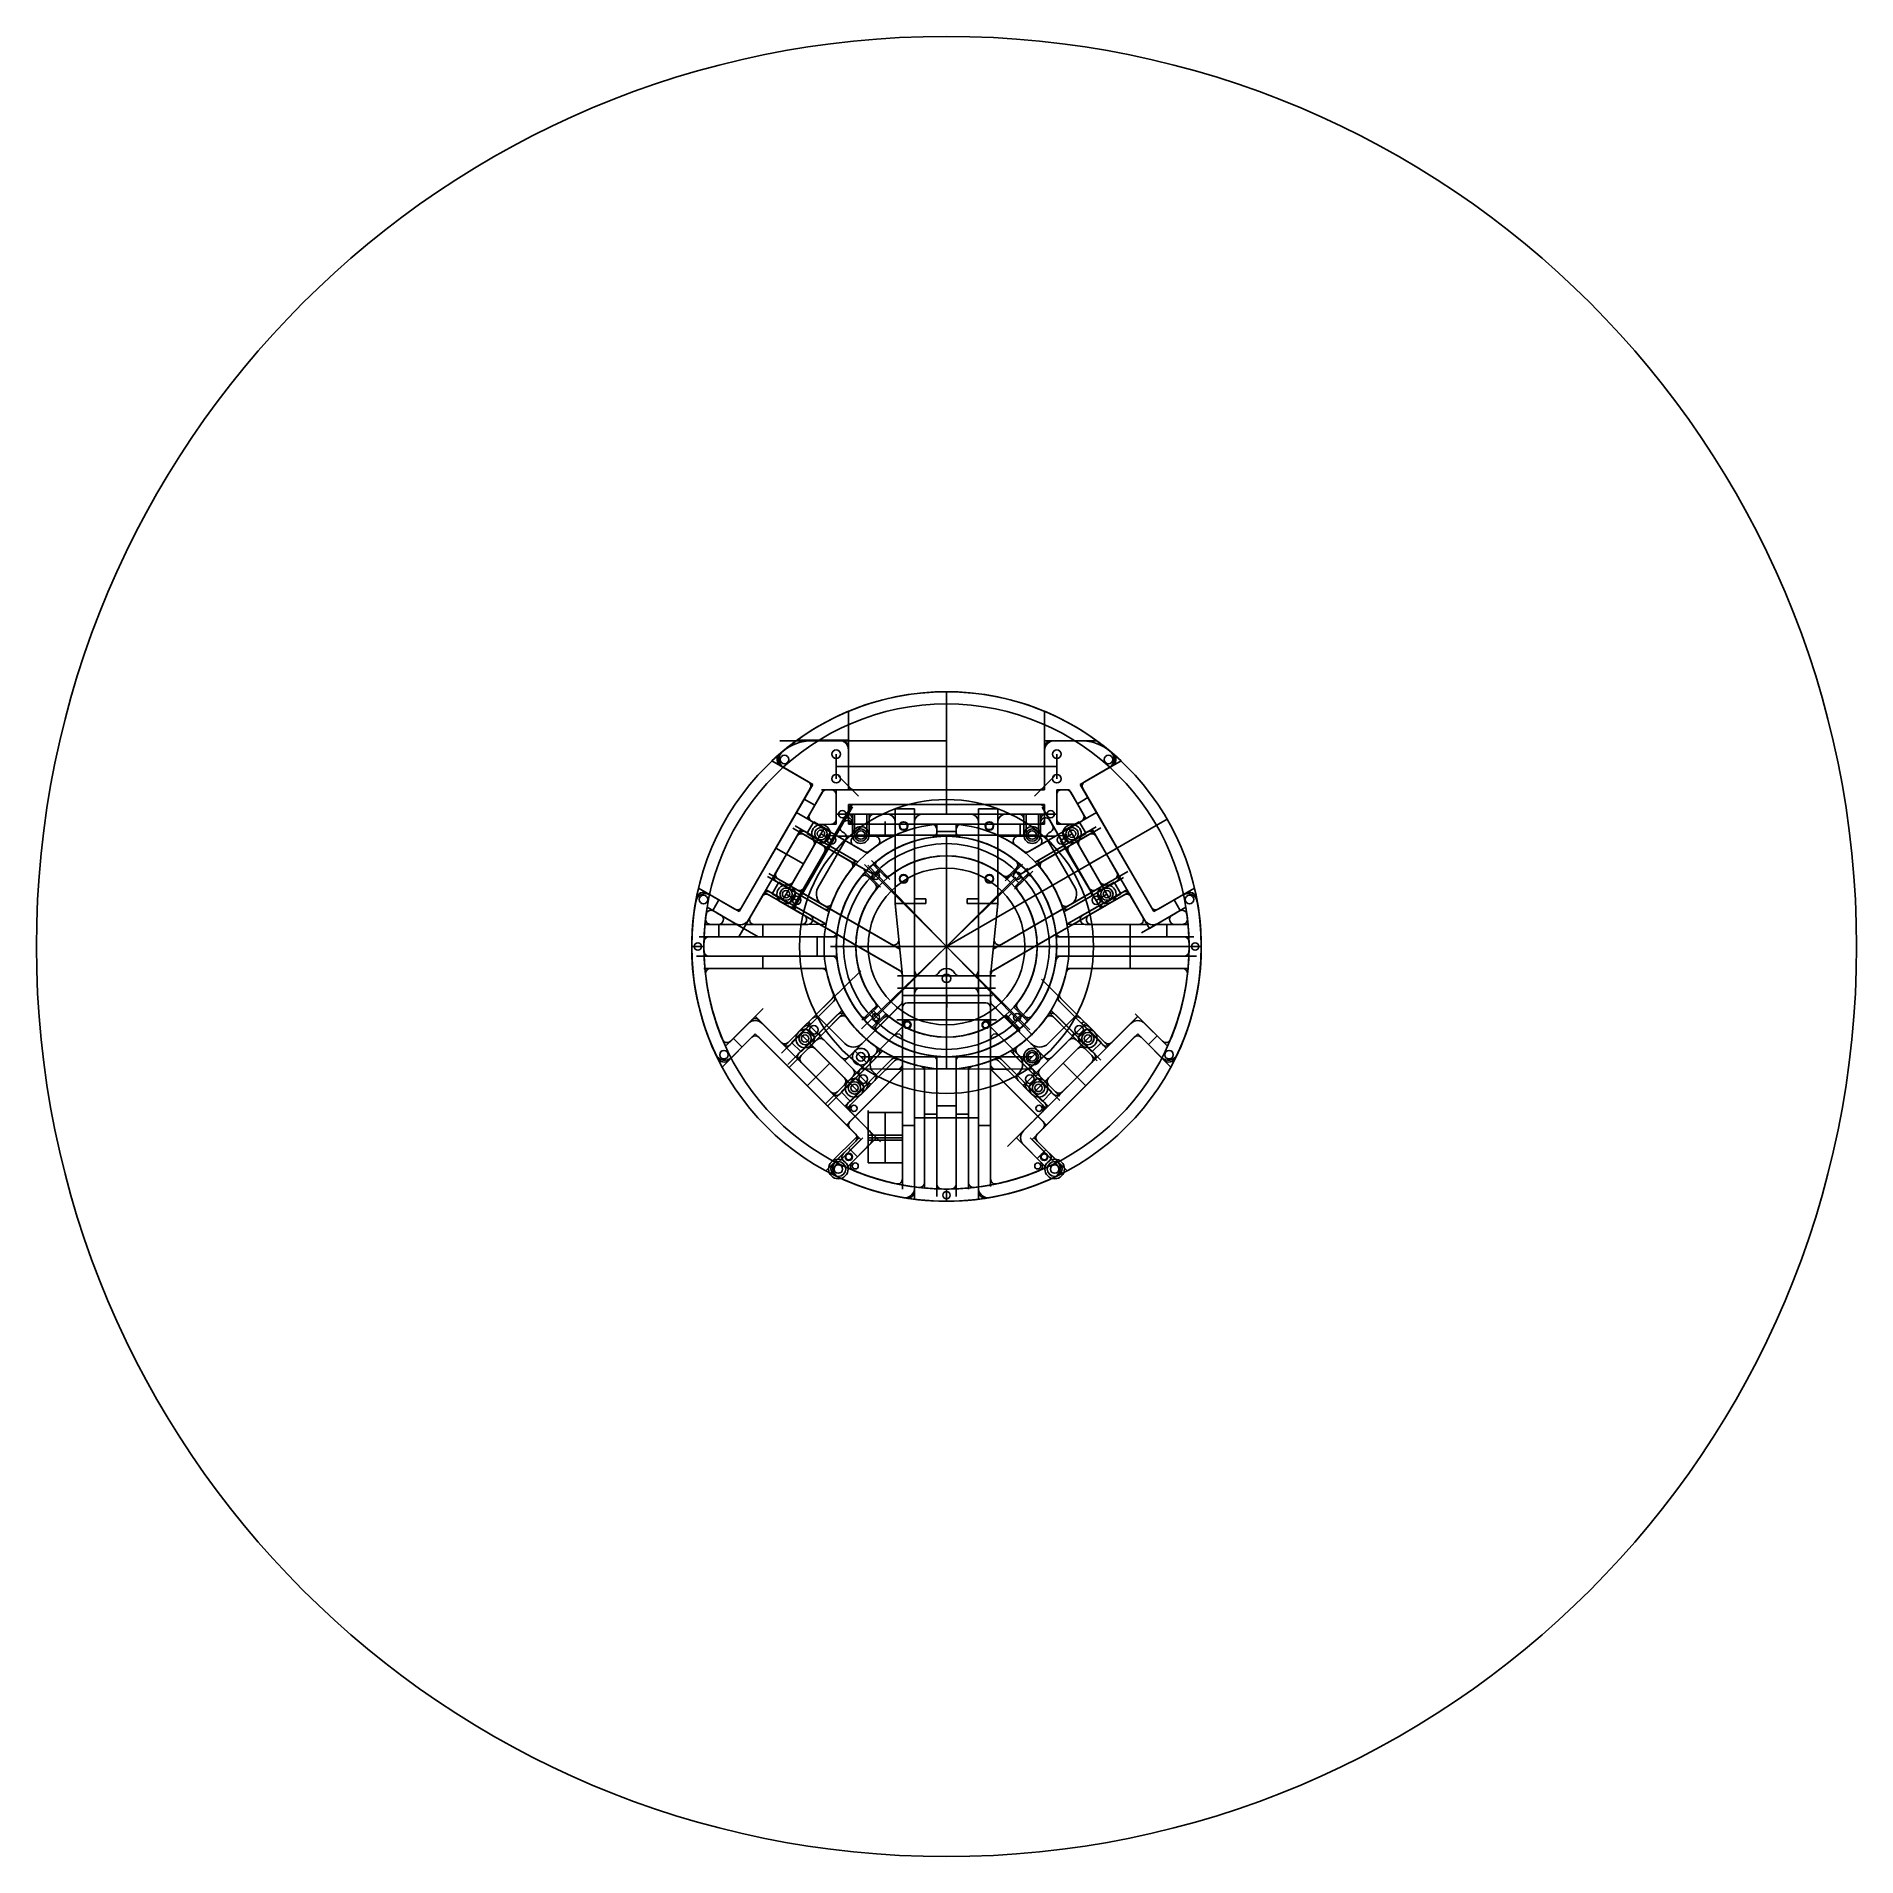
# Model space of a CAD drawing. Header units: centimetres. Extents: x -37.1 to 37.2, y -37.2 to 37.1.
import ezdxf

# ---------------------------------------------------------------- set-up
doc = ezdxf.new("R2010")
doc.units = ezdxf.units.CM
doc.header["$MEASUREMENT"] = 0
for name, color, linetype in [('IO基板 v3_Sketch1', 7, 'Continuous'), ('IO基板 v3_Sketch10', 7, 'Continuous'), ('IO基板 v3_Sketch11', 7, 'Continuous'), ('IO基板 v3_Sketch12', 7, 'Continuous'), ('IO基板 v3_Sketch13', 7, 'Continuous'), ('IO基板 v3_Sketch14', 7, 'Continuous'), ('IO基板 v3_Sketch15', 7, 'Continuous'), ('IO基板 v3_Sketch16', 7, 'Continuous'), ('IO基板 v3_Sketch17', 7, 'Continuous'), ('IO基板 v3_Sketch18', 7, 'Continuous'), ('IO基板 v3_Sketch19', 7, 'Continuous'), ('IO基板 v3_Sketch2', 7, 'Continuous'), ('IO基板 v3_Sketch20', 7, 'Continuous'), ('IO基板 v3_Sketch21', 7, 'Continuous'), ('IO基板 v3_Sketch22', 7, 'Continuous'), ('IO基板 v3_Sketch23', 7, 'Continuous'), ('IO基板 v3_Sketch24', 7, 'Continuous'), ('IO基板 v3_Sketch25', 7, 'Continuous'), ('IO基板 v3_Sketch26', 7, 'Continuous'), ('IO基板 v3_Sketch27', 7, 'Continuous'), ('IO基板 v3_Sketch28', 7, 'Continuous'), ('IO基板 v3_Sketch29', 7, 'Continuous'), ('IO基板 v3_Sketch3', 7, 'Continuous'), ('IO基板 v3_Sketch30', 7, 'Continuous'), ('IO基板 v3_Sketch31', 7, 'Continuous'), ('IO基板 v3_Sketch32', 7, 'Continuous'), ('IO基板 v3_Sketch33', 7, 'Continuous'), ('IO基板 v3_Sketch34', 7, 'Continuous'), ('IO基板 v3_Sketch35', 7, 'Continuous'), ('IO基板 v3_Sketch36', 7, 'Continuous'), ('IO基板 v3_Sketch37', 7, 'Continuous'), ('IO基板 v3_Sketch38', 7, 'Continuous'), ('IO基板 v3_Sketch39', 7, 'Continuous'), ('IO基板 v3_Sketch4', 7, 'Continuous'), ('IO基板 v3_Sketch40', 7, 'Continuous'), ('IO基板 v3_Sketch41', 7, 'Continuous'), ('IO基板 v3_Sketch42', 7, 'Continuous'), ('IO基板 v3_Sketch43', 7, 'Continuous'), ('IO基板 v3_Sketch44', 7, 'Continuous'), ('IO基板 v3_Sketch45', 7, 'Continuous'), ('IO基板 v3_Sketch46', 7, 'Continuous'), ('IO基板 v3_Sketch47', 7, 'Continuous'), ('IO基板 v3_Sketch48', 7, 'Continuous'), ('IO基板 v3_Sketch49', 7, 'Continuous'), ('IO基板 v3_Sketch5', 7, 'Continuous'), ('IO基板 v3_Sketch50', 7, 'Continuous'), ('IO基板 v3_Sketch51', 7, 'Continuous'), ('IO基板 v3_Sketch53', 7, 'Continuous'), ('IO基板 v3_Sketch54', 7, 'Continuous'), ('IO基板 v3_Sketch55', 7, 'Continuous'), ('IO基板 v3_Sketch56', 7, 'Continuous'), ('IO基板 v3_Sketch57', 7, 'Continuous'), ('IO基板 v3_Sketch58', 7, 'Continuous'), ('IO基板 v3_Sketch59', 7, 'Continuous'), ('IO基板 v3_Sketch6', 7, 'Continuous'), ('IO基板 v3_Sketch60', 7, 'Continuous'), ('IO基板 v3_Sketch61', 7, 'Continuous'), ('IO基板 v3_Sketch62', 7, 'Continuous'), ('IO基板 v3_Sketch63', 7, 'Continuous'), ('IO基板 v3_Sketch64', 7, 'Continuous'), ('IO基板 v3_Sketch65', 7, 'Continuous'), ('IO基板 v3_Sketch66', 7, 'Continuous'), ('IO基板 v3_Sketch67', 7, 'Continuous'), ('IO基板 v3_Sketch68', 7, 'Continuous'), ('IO基板 v3_Sketch69', 7, 'Continuous'), ('IO基板 v3_Sketch7', 7, 'Continuous'), ('IO基板 v3_Sketch70', 7, 'Continuous'), ('IO基板 v3_Sketch71', 7, 'Continuous'), ('IO基板 v3_Sketch72', 7, 'Continuous'), ('IO基板 v3_Sketch8', 7, 'Continuous'), ('IO基板 v3_Sketch9', 7, 'Continuous')]:
    doc.layers.add(name, color=color, linetype=linetype)

msp = doc.modelspace()

# ---------------------------------------------------------------- linework, layer by layer
at = {"layer": 'IO基板 v3_Sketch1'}
for q in [(9.007, 5.2), (10.4, 0)]:
    msp.add_line((0, 0), q, dxfattribs=at)
msp.add_circle((0, 0), 10.4, dxfattribs=at)
msp.add_point((0, 0), dxfattribs=at)
at = {"layer": 'IO基板 v3_Sketch10'}
for p, q in [((5.756, -3.352, 0.3), (5.367, -3.741, 0.3)), ((6.322, -3.917, 0.3), (5.756, -3.352, 0.3)), ((5.367, -3.741, 0.3), (5.933, -4.306, 0.3)), ((5.933, -4.306, 0.3), (6.322, -3.917, 0.3))]:
    msp.add_line(p, q, dxfattribs=at)
msp.add_circle((5.774, -3.758, 0.3), 0.15, dxfattribs=at)
msp.add_point((0, 0, 0.3), dxfattribs=at)
at = {"layer": 'IO基板 v3_Sketch11'}
for p, q in [((-5.463, 6.618), (-7.124, 7.577)), ((5.463, 6.618), (7.124, 7.577)), ((-6.963, 4.02), (-5.463, 6.618)), ((6.963, 4.02), (5.463, 6.618)), ((-6.55, 2.136), (-5.125, 4.604)), ((5.125, 4.604), (6.55, 2.136)), ((-6.963, 4.02), (-8.463, 1.422)), ((-5.837, 3.37), (-6.963, 4.02)), ((5.837, 3.37), (6.963, 4.02)), ((6.963, 4.02), (8.463, 1.422)), ((-8.463, 1.422), (-10.124, 2.381)), ((8.463, 1.422), (10.124, 2.381)), ((-7.806, -3.564), (-9.163, -4.92)), ((-5.685, -5.685), (-7.806, -3.564)), ((5.685, -5.685), (7.806, -3.564)), ((7.806, -3.564), (9.163, -4.92)), ((-5.774, -3.758), (-3.758, -5.774)), ((3.758, -5.774), (5.774, -3.758)), ((-4.766, -4.766), (-5.685, -5.685)), ((4.766, -4.766), (5.685, -5.685)), ((-5.685, -5.685), (-3.564, -7.806)), ((5.685, -5.685), (3.564, -7.806)), ((-3.564, -7.806), (-4.92, -9.163)), ((3.564, -7.806), (4.92, -9.163))]:
    msp.add_line(p, q, dxfattribs=at)
at = {"layer": 'IO基板 v3_Sketch11', "extrusion": (0, 0, -1)}
for centre, radius in [((0, 0), 10.4), ((5.125, 4.604), 0.15), ((-5.125, 4.604), 0.15), ((6.55, 2.136), 0.15), ((-6.55, 2.136), 0.15), ((5.774, -3.758), 0.15), ((-5.774, -3.758), 0.15), ((3.758, -5.774), 0.15), ((-3.758, -5.774), 0.15)]:
    msp.add_circle(centre, radius, dxfattribs=at)
at = {"layer": 'IO基板 v3_Sketch11'}
msp.add_point((0, 0), dxfattribs=at)
at = {"layer": 'IO基板 v3_Sketch12'}
for p, q in [((0, 10.4, 0.3), (0, 6.4, 0.3)), ((-4, 6.4, 0.3), (-4, 9.6, 0.3)), ((4, 6.4, 0.3), (4, 9.6, 0.3)), ((-7.124, 7.577, 0.3), (-5.463, 6.618, 0.3)), ((5.463, 6.618, 0.3), (7.124, 7.577, 0.3)), ((-5.463, 6.618, 0.3), (-8.463, 1.422, 0.3)), ((0, 6.4, 0.3), (-4, 6.4, 0.3)), ((0, 6.4, 0.3), (4, 6.4, 0.3)), ((8.463, 1.422, 0.3), (5.463, 6.618, 0.3)), ((-8.463, 1.422, 0.3), (-10.124, 2.381, 0.3)), ((10.124, 2.381, 0.3), (8.463, 1.422, 0.3)), ((-9.163, -4.92, 0.3), (-7.806, -3.564, 0.3)), ((-7.806, -3.564, 0.3), (-3.564, -7.806, 0.3)), ((3.564, -7.806, 0.3), (7.806, -3.564, 0.3)), ((7.806, -3.564, 0.3), (9.163, -4.92, 0.3)), ((-3.564, -7.806, 0.3), (-4.92, -9.163, 0.3)), ((4.92, -9.163, 0.3), (3.564, -7.806, 0.3))]:
    msp.add_line(p, q, dxfattribs=at)
for centre in [(-5.125, 4.604, 0.3), (5.125, 4.604, 0.3), (-6.55, 2.136, 0.3), (6.55, 2.136, 0.3), (-5.774, -3.758, 0.3), (5.774, -3.758, 0.3), (-3.758, -5.774, 0.3), (3.758, -5.774, 0.3)]:
    msp.add_circle(centre, 0.15, dxfattribs=at)
for start, end in [(46.76587, 133.23413), (166.76587, 208.23413), (331.76587, 13.23413), (241.76587, 298.23413)]:
    msp.add_arc((0, 0, 0.3), 10.4, start, end, dxfattribs=at)
msp.add_point((0, 0, 0.3), dxfattribs=at)
at = {"layer": 'IO基板 v3_Sketch13'}
for p, q in [((-4, 6.4, 0.3), (-4, 9.6, 0.3)), ((4, 9.6, 0.3), (4, 6.4, 0.3)), ((-4, 8.422, 0.3), (-6.102, 8.422, 0.3)), ((4, 8.4, 0.3), (6.132, 8.4, 0.3)), ((4, 6.4, 0.3), (4, 8.4, 0.3)), ((-7.124, 7.577, 0.3), (-5.463, 6.618, 0.3)), ((5.463, 6.618, 0.3), (7.124, 7.577, 0.3)), ((-5.463, 6.618, 0.3), (-8.463, 1.422, 0.3)), ((4, 6.4, 0.3), (-4, 6.4, 0.3)), ((8.463, 1.422, 0.3), (5.463, 6.618, 0.3)), ((-8.463, 1.422, 0.3), (-10.124, 2.381, 0.3)), ((10.124, 2.381, 0.3), (8.463, 1.422, 0.3)), ((-9.163, -4.92, 0.3), (-7.806, -3.564, 0.3)), ((-7.806, -3.564, 0.3), (-3.564, -7.806, 0.3)), ((3.564, -7.806, 0.3), (7.806, -3.564, 0.3)), ((7.806, -3.564, 0.3), (9.163, -4.92, 0.3)), ((-3.564, -7.806, 0.3), (-4.92, -9.163, 0.3)), ((4.92, -9.163, 0.3), (3.564, -7.806, 0.3))]:
    msp.add_line(p, q, dxfattribs=at)
for centre in [(-5.125, 4.604, 0.3), (5.125, 4.604, 0.3), (-6.55, 2.136, 0.3), (6.55, 2.136, 0.3), (-5.774, -3.758, 0.3), (5.774, -3.758, 0.3), (-3.758, -5.774, 0.3), (3.758, -5.774, 0.3)]:
    msp.add_circle(centre, 0.15, dxfattribs=at)
for start, end in [(112.61986, 133.23413), (46.76587, 67.38014), (166.76587, 208.23413), (331.76587, 13.23413), (241.76587, 298.23413)]:
    msp.add_arc((0, 0, 0.3), 10.4, start, end, dxfattribs=at)
msp.add_point((0, 0, 0.3), dxfattribs=at)
at = {"layer": 'IO基板 v3_Sketch14'}
for p, q in [((-4, 8.422, 0.3), (-6.102, 8.422, 0.3)), ((-4, 6.4, 0.3), (-4, 8.422, 0.3)), ((6.132, 8.4, 0.3), (4, 8.4, 0.3)), ((4, 8.4, 0.3), (4, 6.4, 0.3)), ((-7.124, 7.577, 0.3), (-5.463, 6.618, 0.3)), ((5.463, 6.618, 0.3), (7.124, 7.577, 0.3)), ((-5.463, 6.618, 0.3), (-8.463, 1.422, 0.3)), ((4, 6.4, 0.3), (-4, 6.4, 0.3)), ((8.463, 1.422, 0.3), (5.463, 6.618, 0.3)), ((-8.463, 1.422, 0.3), (-10.124, 2.381, 0.3)), ((10.124, 2.381, 0.3), (8.463, 1.422, 0.3)), ((-9.163, -4.92, 0.3), (-7.806, -3.564, 0.3)), ((-7.806, -3.564, 0.3), (-3.564, -7.806, 0.3)), ((3.564, -7.806, 0.3), (7.806, -3.564, 0.3)), ((7.806, -3.564, 0.3), (9.163, -4.92, 0.3)), ((-3.564, -7.806, 0.3), (-4.92, -9.163, 0.3)), ((4.92, -9.163, 0.3), (3.564, -7.806, 0.3))]:
    msp.add_line(p, q, dxfattribs=at)
for centre, radius in [((-5.125, 4.604, 0.3), 0.15), ((0, 0, 0.3), 5), ((5.125, 4.604, 0.3), 0.15), ((-6.55, 2.136, 0.3), 0.15), ((6.55, 2.136, 0.3), 0.15), ((-5.774, -3.758, 0.3), 0.15), ((5.774, -3.758, 0.3), 0.15), ((-3.758, -5.774, 0.3), 0.15), ((3.758, -5.774, 0.3), 0.15)]:
    msp.add_circle(centre, radius, dxfattribs=at)
for start, end in [(125.92214, 133.23413), (46.76587, 53.87107), (166.76587, 208.23413), (331.76587, 13.23413), (241.76587, 298.23413)]:
    msp.add_arc((0, 0, 0.3), 10.4, start, end, dxfattribs=at)
msp.add_point((0, 0, 0.3), dxfattribs=at)
at = {"layer": 'IO基板 v3_Sketch15'}
for p, q in [((-4, 8.422, 0.3), (-6.102, 8.422, 0.3)), ((-4, 6.4, 0.3), (-4, 8.422, 0.3)), ((6.132, 8.4, 0.3), (4, 8.4, 0.3)), ((4, 8.4, 0.3), (4, 6.4, 0.3)), ((-7.124, 7.577, 0.3), (-5.463, 6.618, 0.3)), ((5.463, 6.618, 0.3), (7.124, 7.577, 0.3)), ((-5.463, 6.618, 0.3), (-8.463, 1.422, 0.3)), ((4, 6.4, 0.3), (-4, 6.4, 0.3)), ((8.463, 1.422, 0.3), (5.463, 6.618, 0.3)), ((-8.463, 1.422, 0.3), (-10.124, 2.381, 0.3)), ((10.124, 2.381, 0.3), (8.463, 1.422, 0.3)), ((-9.163, -4.92, 0.3), (-7.806, -3.564, 0.3)), ((-7.806, -3.564, 0.3), (-3.564, -7.806, 0.3)), ((3.564, -7.806, 0.3), (7.806, -3.564, 0.3)), ((7.806, -3.564, 0.3), (9.163, -4.92, 0.3)), ((-3.564, -7.806, 0.3), (-4.92, -9.163, 0.3)), ((4.92, -9.163, 0.3), (3.564, -7.806, 0.3))]:
    msp.add_line(p, q, dxfattribs=at)
for centre, radius in [((-5.125, 4.604, 0.3), 0.15), ((0, 0, 0.3), 5), ((5.125, 4.604, 0.3), 0.15), ((0, 0, 0.3), 4.2), ((-6.55, 2.136, 0.3), 0.15), ((6.55, 2.136, 0.3), 0.15), ((-5.774, -3.758, 0.3), 0.15), ((5.774, -3.758, 0.3), 0.15), ((-3.758, -5.774, 0.3), 0.15), ((3.758, -5.774, 0.3), 0.15)]:
    msp.add_circle(centre, radius, dxfattribs=at)
for start, end in [(125.92214, 133.23413), (46.76587, 53.87107), (166.76587, 208.23413), (331.76587, 13.23413), (241.76587, 298.23413)]:
    msp.add_arc((0, 0, 0.3), 10.4, start, end, dxfattribs=at)
msp.add_point((0, 0, 0.3), dxfattribs=at)
at = {"layer": 'IO基板 v3_Sketch16'}
for radius in [4.2, 3.7]:
    msp.add_circle((0, 0, 0.3), radius, dxfattribs=at)
msp.add_point((0, 0, 0.3), dxfattribs=at)
at = {"layer": 'IO基板 v3_Sketch17'}
for p, q in [((-4, 8.422, 0.3), (-6.102, 8.422, 0.3)), ((-4, 6.4, 0.3), (-4, 8.422, 0.3)), ((4, 8.4, 0.3), (4, 6.4, 0.3)), ((6.132, 8.4, 0.3), (4, 8.4, 0.3)), ((-7.124, 7.577, 0.3), (-5.463, 6.618, 0.3)), ((5.463, 6.618, 0.3), (7.124, 7.577, 0.3)), ((-5.463, 6.618, 0.3), (-8.463, 1.422, 0.3)), ((4, 6.4, 0.3), (-4, 6.4, 0.3)), ((0, 6.4, 0.3), (0, 5.8, 0.3)), ((8.463, 1.422, 0.3), (5.463, 6.618, 0.3)), ((-4, 5.8, 0.3), (-4, 5, 0.3)), ((0, 5.8, 0.3), (-4, 5.8, 0.3)), ((0, 5.8, 0.3), (4, 5.8, 0.3)), ((4, 5.8, 0.3), (4, 5, 0.3)), ((-4, 5, 0.3), (0, 5, 0.3)), ((4, 5, 0.3), (0, 5, 0.3)), ((0.4, 5.01, 0.3), (0.4, 5, 0.3)), ((-8.463, 1.422, 0.3), (-10.124, 2.381, 0.3)), ((10.124, 2.381, 0.3), (8.463, 1.422, 0.3)), ((-9.163, -4.92, 0.3), (-7.806, -3.564, 0.3)), ((-7.806, -3.564, 0.3), (-3.564, -7.806, 0.3)), ((3.564, -7.806, 0.3), (7.806, -3.564, 0.3)), ((7.806, -3.564, 0.3), (9.163, -4.92, 0.3)), ((-3.564, -7.806, 0.3), (-4.92, -9.163, 0.3)), ((4.92, -9.163, 0.3), (3.564, -7.806, 0.3))]:
    msp.add_line(p, q, dxfattribs=at)
for centre, radius in [((-5.125, 4.604, 0.3), 0.15), ((0, 0, 0.3), 5), ((5.125, 4.604, 0.3), 0.15), ((-6.55, 2.136, 0.3), 0.15), ((6.55, 2.136, 0.3), 0.15), ((-5.774, -3.758, 0.3), 0.15), ((5.774, -3.758, 0.3), 0.15), ((-3.758, -5.774, 0.3), 0.15), ((3.758, -5.774, 0.3), 0.15)]:
    msp.add_circle(centre, radius, dxfattribs=at)
for start, end in [(125.92214, 133.23413), (46.76587, 53.87107), (166.76587, 208.23413), (331.76587, 13.23413), (241.76587, 298.23413)]:
    msp.add_arc((0, 0, 0.3), 10.4, start, end, dxfattribs=at)
msp.add_point((0, 0, 0.3), dxfattribs=at)
at = {"layer": 'IO基板 v3_Sketch18'}
for p, q in [((-4, 8.422, 0.3), (-6.102, 8.422, 0.3)), ((-4, 6.4, 0.3), (-4, 8.422, 0.3)), ((6.132, 8.4, 0.3), (4, 8.4, 0.3)), ((4, 8.4, 0.3), (4, 6.4, 0.3)), ((-7.124, 7.577, 0.3), (-5.463, 6.618, 0.3)), ((5.463, 6.618, 0.3), (7.124, 7.577, 0.3)), ((-5.463, 6.618, 0.3), (-8.463, 1.422, 0.3)), ((4, 6.4, 0.3), (-4, 6.4, 0.3)), ((8.463, 1.422, 0.3), (5.463, 6.618, 0.3)), ((-4, 5.8, 0.3), (4, 5.8, 0.3)), ((-4, 5, 0.3), (-4, 5.8, 0.3)), ((4, 5.8, 0.3), (4, 5, 0.3)), ((0, 5, 0.3), (-4, 5, 0.3)), ((4, 5, 0.3), (0, 5, 0.3)), ((-8.463, 1.422, 0.3), (-10.124, 2.381, 0.3)), ((10.124, 2.381, 0.3), (8.463, 1.422, 0.3)), ((-9.163, -4.92, 0.3), (-7.806, -3.564, 0.3)), ((-7.806, -3.564, 0.3), (-3.564, -7.806, 0.3)), ((3.564, -7.806, 0.3), (7.806, -3.564, 0.3)), ((7.806, -3.564, 0.3), (9.163, -4.92, 0.3)), ((-3.564, -7.806, 0.3), (-4.92, -9.163, 0.3)), ((4.92, -9.163, 0.3), (3.564, -7.806, 0.3))]:
    msp.add_line(p, q, dxfattribs=at)
for centre, radius in [((0, 0, 0.3), 37.15), ((-5.125, 4.604, 0.3), 0.15), ((0, 0, 0.3), 5), ((0, 0, 0.3), 4.5), ((5.125, 4.604, 0.3), 0.15), ((-6.55, 2.136, 0.3), 0.15), ((6.55, 2.136, 0.3), 0.15), ((-5.774, -3.758, 0.3), 0.15), ((5.774, -3.758, 0.3), 0.15), ((-3.758, -5.774, 0.3), 0.15), ((3.758, -5.774, 0.3), 0.15)]:
    msp.add_circle(centre, radius, dxfattribs=at)
for start, end in [(125.92214, 133.23413), (46.76587, 53.87107), (166.76587, 208.23413), (331.76587, 13.23413), (241.76587, 298.23413)]:
    msp.add_arc((0, 0, 0.3), 10.4, start, end, dxfattribs=at)
msp.add_point((0, 0, 0.3), dxfattribs=at)
at = {"layer": 'IO基板 v3_Sketch19'}
for p, q in [((-4, 8.422, 0.3), (-6.102, 8.422, 0.3)), ((-4, 6.4, 0.3), (-4, 8.422, 0.3)), ((6.132, 8.4, 0.3), (4, 8.4, 0.3)), ((4, 8.4, 0.3), (4, 6.4, 0.3)), ((-7.124, 7.577, 0.3), (-5.463, 6.618, 0.3)), ((5.463, 6.618, 0.3), (7.124, 7.577, 0.3)), ((-5.463, 6.618, 0.3), (-8.463, 1.422, 0.3)), ((4, 6.4, 0.3), (-4, 6.4, 0.3)), ((8.463, 1.422, 0.3), (5.463, 6.618, 0.3)), ((-4, 5, 0.3), (-4, 5.8, 0.3)), ((-4, 5.8, 0.3), (4, 5.8, 0.3)), ((4, 5.8, 0.3), (4, 5, 0.3)), ((0, 5, 0.3), (-4, 5, 0.3)), ((4, 5, 0.3), (0, 5, 0.3)), ((-8.463, 1.422, 0.3), (-10.124, 2.381, 0.3)), ((10.124, 2.381, 0.3), (8.463, 1.422, 0.3)), ((-9.163, -4.92, 0.3), (-7.806, -3.564, 0.3)), ((-7.806, -3.564, 0.3), (-3.564, -7.806, 0.3)), ((3.564, -7.806, 0.3), (7.806, -3.564, 0.3)), ((7.806, -3.564, 0.3), (9.163, -4.92, 0.3)), ((-3.564, -7.806, 0.3), (-4.92, -9.163, 0.3)), ((4.92, -9.163, 0.3), (3.564, -7.806, 0.3))]:
    msp.add_line(p, q, dxfattribs=at)
for centre, radius in [((-5.125, 4.604, 0.3), 0.15), ((0, 0, 0.3), 4.5), ((5.125, 4.604, 0.3), 0.15), ((0, 0, 0.3), 3.7), ((0, 0, 0.3), 3.2), ((-6.55, 2.136, 0.3), 0.15), ((6.55, 2.136, 0.3), 0.15), ((-5.774, -3.758, 0.3), 0.15), ((5.774, -3.758, 0.3), 0.15), ((-3.758, -5.774, 0.3), 0.15), ((3.758, -5.774, 0.3), 0.15)]:
    msp.add_circle(centre, radius, dxfattribs=at)
for start, end in [(125.92214, 133.23413), (46.76587, 53.87107), (166.76587, 208.23413), (331.76587, 13.23413), (241.76587, 298.23413)]:
    msp.add_arc((0, 0, 0.3), 10.4, start, end, dxfattribs=at)
msp.add_point((0, 0, 0.3), dxfattribs=at)
at = {"layer": 'IO基板 v3_Sketch2'}
msp.add_point((0, 0, 0.15), dxfattribs=at)
at = {"layer": 'IO基板 v3_Sketch20'}
for p, q in [((-4, 8.422, 0.3), (-6.102, 8.422, 0.3)), ((-4, 6.4, 0.3), (-4, 8.422, 0.3)), ((6.132, 8.4, 0.3), (4, 8.4, 0.3)), ((4, 8.4, 0.3), (4, 6.4, 0.3)), ((-7.124, 7.577, 0.3), (-5.463, 6.618, 0.3)), ((5.463, 6.618, 0.3), (7.124, 7.577, 0.3)), ((-5.463, 6.618, 0.3), (-8.463, 1.422, 0.3)), ((4, 6.4, 0.3), (-4, 6.4, 0.3)), ((8.463, 1.422, 0.3), (5.463, 6.618, 0.3)), ((-4, 5.8, 0.3), (4, 5.8, 0.3)), ((-4, 5, 0.3), (-4, 5.8, 0.3)), ((4, 5.8, 0.3), (4, 5, 0.3)), ((0, 5, 0.3), (-4, 5, 0.3)), ((4, 5, 0.3), (0, 5, 0.3)), ((-8.463, 1.422, 0.3), (-10.124, 2.381, 0.3)), ((10.124, 2.381, 0.3), (8.463, 1.422, 0.3)), ((-9.163, -4.92, 0.3), (-7.806, -3.564, 0.3)), ((-7.806, -3.564, 0.3), (-3.564, -7.806, 0.3)), ((3.564, -7.806, 0.3), (7.806, -3.564, 0.3)), ((7.806, -3.564, 0.3), (9.163, -4.92, 0.3)), ((-3.564, -7.806, 0.3), (-4.92, -9.163, 0.3)), ((4.92, -9.163, 0.3), (3.564, -7.806, 0.3))]:
    msp.add_line(p, q, dxfattribs=at)
for centre, radius in [((-5.125, 4.604, 0.3), 0.15), ((0, 0, 0.3), 4.5), ((5.125, 4.604, 0.3), 0.15), ((0, 0, 0.3), 3.7), ((0, 0, 0.3), 3.2), ((-6.55, 2.136, 0.3), 0.15), ((6.55, 2.136, 0.3), 0.15), ((-5.774, -3.758, 0.3), 0.15), ((5.774, -3.758, 0.3), 0.15), ((-3.758, -5.774, 0.3), 0.15), ((3.758, -5.774, 0.3), 0.15)]:
    msp.add_circle(centre, radius, dxfattribs=at)
for start, end in [(125.92214, 133.23413), (46.76587, 53.87107), (166.76587, 208.23413), (331.76587, 13.23413), (241.76587, 298.23413)]:
    msp.add_arc((0, 0, 0.3), 10.4, start, end, dxfattribs=at)
msp.add_point((0, 0, 0.3), dxfattribs=at)
at = {"layer": 'IO基板 v3_Sketch21'}
for p, q in [((-4, 8.422, 0.3), (-6.102, 8.422, 0.3)), ((-4, 6.4, 0.3), (-4, 8.422, 0.3)), ((6.132, 8.4, 0.3), (4, 8.4, 0.3)), ((4, 8.4, 0.3), (4, 6.4, 0.3)), ((-7.124, 7.577, 0.3), (-5.463, 6.618, 0.3)), ((5.463, 6.618, 0.3), (7.124, 7.577, 0.3)), ((-5.463, 6.618, 0.3), (-8.463, 1.422, 0.3)), ((4, 6.4, 0.3), (-4, 6.4, 0.3)), ((8.463, 1.422, 0.3), (5.463, 6.618, 0.3)), ((-4, 5.8, 0.3), (4, 5.8, 0.3)), ((-4, 5, 0.3), (-4, 5.8, 0.3)), ((4, 5.8, 0.3), (4, 5, 0.3)), ((0, 5, 0.3), (-4, 5, 0.3)), ((-0.4, 4.7, 0.3), (-0.4, 5, 0.3)), ((-0.4, 4.7, 0.3), (-0.4, 4.482, 0.3)), ((0, 4.7, 0.3), (-0.4, 4.7, 0.3)), ((4, 5, 0.3), (0, 5, 0.3)), ((0, 4.7, 0.3), (0.4, 4.7, 0.3)), ((0.4, 4.7, 0.3), (0.4, 5, 0.3)), ((0.4, 4.7, 0.3), (0.4, 4.482, 0.3)), ((-8.463, 1.422, 0.3), (-10.124, 2.381, 0.3)), ((10.124, 2.381, 0.3), (8.463, 1.422, 0.3)), ((-9.163, -4.92, 0.3), (-7.806, -3.564, 0.3)), ((-7.806, -3.564, 0.3), (-3.564, -7.806, 0.3)), ((3.564, -7.806, 0.3), (7.806, -3.564, 0.3)), ((7.806, -3.564, 0.3), (9.163, -4.92, 0.3)), ((-3.564, -7.806, 0.3), (-4.92, -9.163, 0.3)), ((4.92, -9.163, 0.3), (3.564, -7.806, 0.3))]:
    msp.add_line(p, q, dxfattribs=at)
for centre, radius in [((-5.125, 4.604, 0.3), 0.15), ((0, 0, 0.3), 4.5), ((5.125, 4.604, 0.3), 0.15), ((-6.55, 2.136, 0.3), 0.15), ((6.55, 2.136, 0.3), 0.15), ((-5.774, -3.758, 0.3), 0.15), ((5.774, -3.758, 0.3), 0.15), ((-3.758, -5.774, 0.3), 0.15), ((3.758, -5.774, 0.3), 0.15)]:
    msp.add_circle(centre, radius, dxfattribs=at)
for start, end in [(125.92214, 133.23413), (46.76587, 53.87107), (166.76587, 208.23413), (331.76587, 13.23413), (241.76587, 298.23413)]:
    msp.add_arc((0, 0, 0.3), 10.4, start, end, dxfattribs=at)
msp.add_point((0, 0, 0.3), dxfattribs=at)
at = {"layer": 'IO基板 v3_Sketch22'}
for p, q in [((-4, 8.422, 0.3), (-6.102, 8.422, 0.3)), ((-4, 6.4, 0.3), (-4, 8.422, 0.3)), ((4, 8.4, 0.3), (4, 6.4, 0.3)), ((6.132, 8.4, 0.3), (4, 8.4, 0.3)), ((-7.124, 7.577, 0.3), (-5.463, 6.618, 0.3)), ((5.463, 6.618, 0.3), (7.124, 7.577, 0.3)), ((-5.463, 6.618, 0.3), (-8.463, 1.422, 0.3)), ((4, 6.4, 0.3), (-4, 6.4, 0.3)), ((8.463, 1.422, 0.3), (5.463, 6.618, 0.3)), ((-4, 5.8, 0.3), (4, 5.8, 0.3)), ((-4, 5, 0.3), (-4, 5.8, 0.3)), ((4, 5.8, 0.3), (4, 5, 0.3)), ((-0.4, 5, 0.3), (-4, 5, 0.3)), ((-0.4, 4.482, 0.3), (-0.4, 5, 0.3)), ((0.4, 5, 0.3), (0.4, 4.7, 0.3)), ((4, 5, 0.3), (0.4, 5, 0.3)), ((0.4, 4.7, 0.3), (0.4, 4.482, 0.3)), ((-8.463, 1.422, 0.3), (-10.124, 2.381, 0.3)), ((10.124, 2.381, 0.3), (8.463, 1.422, 0.3)), ((-5.282, 0.4, 0.3), (-10.1, 0.4, 0.3)), ((-5.282, 0.4, 0.3), (-4.482, 0.4, 0.3)), ((-5.282, 0, 0.3), (-5.282, 0.4, 0.3)), ((-5.282, 0, 0.3), (-5.282, -0.4, 0.3)), ((7.5, 0.4, 0.3), (4.482, 0.4, 0.3)), ((7.5, 0.4, 0.3), (10.1, 0.4, 0.3)), ((7.5, 0, 0.3), (7.5, 0.4, 0.3)), ((7.5, 0, 0.3), (7.5, -0.4, 0.3)), ((-5.282, -0.4, 0.3), (-10.2, -0.4, 0.3)), ((-5.282, -0.4, 0.3), (-4.482, -0.4, 0.3)), ((7.5, -0.4, 0.3), (4.482, -0.4, 0.3)), ((7.5, -0.4, 0.3), (10.2, -0.4, 0.3)), ((-9.163, -4.92, 0.3), (-7.806, -3.564, 0.3)), ((-7.806, -3.564, 0.3), (-3.564, -7.806, 0.3)), ((3.564, -7.806, 0.3), (7.806, -3.564, 0.3)), ((7.806, -3.564, 0.3), (9.163, -4.92, 0.3)), ((-0.4, -6.5, 0.3), (-0.4, -4.482, 0.3)), ((0.4, -6.5, 0.3), (0.4, -4.482, 0.3)), ((-0.4, -6.5, 0.3), (-0.4, -10.2, 0.3)), ((0, -6.5, 0.3), (-0.4, -6.5, 0.3)), ((0, -6.5, 0.3), (0.4, -6.5, 0.3)), ((0.4, -6.5, 0.3), (0.4, -10.2, 0.3)), ((-3.564, -7.806, 0.3), (-4.92, -9.163, 0.3)), ((4.92, -9.163, 0.3), (3.564, -7.806, 0.3))]:
    msp.add_line(p, q, dxfattribs=at)
for centre, radius in [((0, 0, 0.3), 9.9), ((-5.125, 4.604, 0.3), 0.15), ((5.125, 4.604, 0.3), 0.15), ((-6.55, 2.136, 0.3), 0.15), ((6.55, 2.136, 0.3), 0.15), ((-5.774, -3.758, 0.3), 0.15), ((5.774, -3.758, 0.3), 0.15), ((-3.758, -5.774, 0.3), 0.15), ((3.758, -5.774, 0.3), 0.15)]:
    msp.add_circle(centre, radius, dxfattribs=at)
for radius, start, end in [(10.4, 125.92214, 133.23413), (10.4, 46.76587, 53.87107), (4.5, 95.09969, 84.90031), (10.4, 166.76587, 208.23413), (10.4, 331.76587, 13.23413), (10.4, 241.76587, 298.23413)]:
    msp.add_arc((0, 0, 0.3), radius, start, end, dxfattribs=at)
msp.add_point((0, 0, 0.3), dxfattribs=at)
at = {"layer": 'IO基板 v3_Sketch23'}
for p, q in [((-3.057, 2.793, 0.3), (-3.368, 3.115, 0.3)), ((0, 0, 0.3), (-3.217, 3.317, 0.3)), ((-2.698, 3.142, 0.3), (-3.057, 3.512, 0.3)), ((-2.878, 2.968, 0.3), (-2.698, 3.142, 0.3)), ((-2.698, 3.142, 0.3), (-2.309, 2.74, 0.3)), ((0, 0, 0.3), (3.3, 3.2, 0.3)), ((2.805, 3.069, 0.3), (2.4, 2.676, 0.3)), ((2.805, 3.069, 0.3), (3.106, 3.36, 0.3)), ((2.979, 2.889, 0.3), (2.805, 3.069, 0.3)), ((3.153, 2.71, 0.3), (3.524, 3.069, 0.3)), ((-2.878, 2.968, 0.3), (-3.057, 2.793, 0.3)), ((-3.057, 2.793, 0.3), (-2.698, 2.423, 0.3)), ((3.153, 2.71, 0.3), (2.778, 2.346, 0.3)), ((2.979, 2.889, 0.3), (3.153, 2.71, 0.3)), ((0, 0, 0.3), (-3.47, -3.365, 0.3)), ((0, 0, 0.3), (3.512, -3.622, 0.3)), ((-3.086, -2.645, 0.3), (-3.457, -3.004, 0.3)), ((-3.086, -2.645, 0.3), (-2.824, -2.39, 0.3)), ((-2.912, -2.824, 0.3), (-3.086, -2.645, 0.3)), ((-2.912, -2.824, 0.3), (-2.738, -3.004, 0.3)), ((-2.738, -3.004, 0.3), (-2.476, -2.749, 0.3)), ((2.686, -3.129, 0.3), (2.39, -2.824, 0.3)), ((2.866, -2.955, 0.3), (2.686, -3.129, 0.3)), ((3.045, -2.781, 0.3), (2.749, -2.476, 0.3)), ((2.866, -2.955, 0.3), (3.045, -2.781, 0.3)), ((3.045, -2.781, 0.3), (3.318, -3.063, 0.3)), ((-2.738, -3.004, 0.3), (-3.073, -3.328, 0.3)), ((2.686, -3.129, 0.3), (3.003, -3.456, 0.3))]:
    msp.add_line(p, q, dxfattribs=at)
for radius in [4.5, 3.7, 3.2]:
    msp.add_circle((0, 0, 0.3), radius, dxfattribs=at)
msp.add_point((0, 0, 0.3), dxfattribs=at)
at = {"layer": 'IO基板 v3_Sketch24'}
for p, q in [((-4, 8.422, 0.3), (-6.102, 8.422, 0.3)), ((-4, 6.4, 0.3), (-4, 8.422, 0.3)), ((4, 8.4, 0.3), (4, 6.4, 0.3)), ((6.132, 8.4, 0.3), (4, 8.4, 0.3)), ((-7.124, 7.577, 0.3), (-5.463, 6.618, 0.3)), ((5.463, 6.618, 0.3), (7.124, 7.577, 0.3)), ((-5.463, 6.618, 0.3), (-8.463, 1.422, 0.3)), ((4, 6.4, 0.3), (-4, 6.4, 0.3)), ((8.463, 1.422, 0.3), (5.463, 6.618, 0.3)), ((-4, 5, 0.3), (-4, 5.8, 0.3)), ((-4, 5.8, 0.3), (4, 5.8, 0.3)), ((4, 5.8, 0.3), (4, 5, 0.3)), ((-6.53, 3.77, 0.3), (-5.942, 4.788, 0.3)), ((-5.25, 4.388, 0.3), (-6.183, 4.926, 0.3)), ((-5.125, 4.604, 0.3), (-5.25, 4.388, 0.3)), ((-5.125, 4.604, 0.3), (-5, 4.821, 0.3)), ((-5, 4.821, 0.3), (-3.242, 3.806, 0.3)), ((-2.5, 4.5, 0.3), (-4.444, 4.5, 0.3)), ((-0.4, 5, 0.3), (-4, 5, 0.3)), ((-2.5, 5.1, 0.3), (-2.5, 4.5, 0.3)), ((-2.5, 4.5, 0.3), (-2.179, 4.5, 0.3)), ((-0.4, 4.482, 0.3), (-0.4, 5, 0.3)), ((4, 5, 0.3), (0.4, 5, 0.3)), ((0.4, 5, 0.3), (0.4, 4.7, 0.3)), ((0.4, 4.7, 0.3), (0.4, 4.482, 0.3)), ((3.006, 4.5, 0.3), (2.179, 4.5, 0.3)), ((3.006, 5, 0.3), (3.006, 4.5, 0.3)), ((3.006, 4.5, 0.3), (4.444, 4.5, 0.3)), ((5, 4.821, 0.3), (3.242, 3.806, 0.3)), ((5.125, 4.604, 0.3), (5, 4.821, 0.3)), ((5.125, 4.604, 0.3), (5.25, 4.388, 0.3)), ((5.25, 4.388, 0.3), (6.116, 4.888, 0.3)), ((6.53, 3.77, 0.3), (5.942, 4.788, 0.3)), ((-6.53, 3.77, 0.3), (-7.117, 2.752, 0.3)), ((-6.963, 4.02, 0.3), (-6.53, 3.77, 0.3)), ((-5.25, 4.388, 0.3), (-3.621, 3.448, 0.3)), ((5.25, 4.388, 0.3), (3.621, 3.448, 0.3)), ((6.963, 4.02, 0.3), (6.53, 3.77, 0.3)), ((6.53, 3.77, 0.3), (7.117, 2.752, 0.3)), ((-3.307, 3.052, 0.3), (-2.749, 2.476, 0.3)), ((-2.39, 2.824, 0.3), (-2.948, 3.4, 0.3)), ((3.052, 3.307, 0.3), (2.476, 2.749, 0.3)), ((-8.463, 1.422, 0.3), (-10.124, 2.381, 0.3)), ((-7.117, 2.752, 0.3), (-8.187, 0.9, 0.3)), ((-6.675, 1.919, 0.3), (-7.367, 2.319, 0.3)), ((-6.425, 2.352, 0.3), (-7.301, 2.859, 0.3)), ((-6.55, 2.136, 0.3), (-6.425, 2.352, 0.3)), ((-6.425, 2.352, 0.3), (-4.796, 1.412, 0.3)), ((2.824, 2.39, 0.3), (3.4, 2.948, 0.3)), ((6.425, 2.352, 0.3), (4.796, 1.412, 0.3)), ((6.425, 2.352, 0.3), (7.224, 2.814, 0.3)), ((6.55, 2.136, 0.3), (6.425, 2.352, 0.3)), ((6.675, 1.919, 0.3), (7.367, 2.319, 0.3)), ((7.117, 2.752, 0.3), (8.188, 0.899, 0.3)), ((10.124, 2.381, 0.3), (8.463, 1.422, 0.3)), ((-6.55, 2.136, 0.3), (-6.675, 1.919, 0.3)), ((-6.675, 1.919, 0.3), (-4.917, 0.905, 0.3)), ((6.675, 1.919, 0.3), (4.917, 0.905, 0.3)), ((6.55, 2.136, 0.3), (6.675, 1.919, 0.3)), ((-8.187, 0.9, 0.3), (-7.5, 0.9, 0.3)), ((-7.5, 0.9, 0.3), (-4.917, 0.905, 0.3)), ((-7.5, 0.4, 0.3), (-7.5, 0.9, 0.3)), ((7.5, 0.9, 0.3), (4.917, 0.905, 0.3)), ((8.188, 0.899, 0.3), (7.5, 0.9, 0.3)), ((7.5, 0.4, 0.3), (7.5, 0.9, 0.3)), ((-9.892, 0.4, 0.3), (-4.482, 0.4, 0.3)), ((4.482, 0.4, 0.3), (9.892, 0.4, 0.3)), ((-4.482, -0.4, 0.3), (-9.892, -0.4, 0.3)), ((9.892, -0.4, 0.3), (4.482, -0.4, 0.3)), ((-5.95, -3.581, 0.3), (-4.516, -2.147, 0.3)), ((5.95, -3.581, 0.3), (4.516, -2.147, 0.3)), ((-5.597, -3.935, 0.3), (-4.267, -2.606, 0.3)), ((-2.824, -2.39, 0.3), (-3.4, -2.948, 0.3)), ((-3.052, -3.307, 0.3), (-2.476, -2.749, 0.3)), ((2.39, -2.824, 0.3), (2.948, -3.4, 0.3)), ((3.307, -3.052, 0.3), (2.749, -2.476, 0.3)), ((5.597, -3.935, 0.3), (4.267, -2.606, 0.3)), ((-9.163, -4.92, 0.3), (-7.806, -3.564, 0.3)), ((-7.806, -3.564, 0.3), (-3.564, -7.806, 0.3)), ((-5.774, -3.758, 0.3), (-5.95, -3.581, 0.3)), ((3.564, -7.806, 0.3), (7.806, -3.564, 0.3)), ((5.774, -3.758, 0.3), (5.95, -3.581, 0.3)), ((7.806, -3.564, 0.3), (9.163, -4.92, 0.3)), ((-5.597, -3.935, 0.3), (-6.483, -4.821, 0.3)), ((-5.774, -3.758, 0.3), (-5.597, -3.935, 0.3)), ((-3.935, -5.597, 0.3), (-2.606, -4.267, 0.3)), ((3.935, -5.597, 0.3), (2.606, -4.267, 0.3)), ((5.774, -3.758, 0.3), (5.597, -3.935, 0.3)), ((5.597, -3.935, 0.3), (6.303, -4.642, 0.3)), ((-5.332, -5.332, 0.3), (-6.162, -4.501, 0.3)), ((-3.581, -5.95, 0.3), (-2.147, -4.516, 0.3)), ((-0.4, -9.892, 0.3), (-0.4, -4.482, 0.3)), ((0.4, -4.482, 0.3), (0.4, -9.892, 0.3)), ((3.581, -5.95, 0.3), (2.147, -4.516, 0.3)), ((5.332, -5.332, 0.3), (6.162, -4.501, 0.3)), ((-5.685, -5.685, 0.3), (-5.332, -5.332, 0.3)), ((-5.332, -5.332, 0.3), (-4.501, -6.162, 0.3)), ((-3.935, -5.597, 0.3), (-4.829, -6.49, 0.3)), ((-3.758, -5.774, 0.3), (-3.935, -5.597, 0.3)), ((-3.758, -5.774, 0.3), (-3.581, -5.95, 0.3)), ((3.758, -5.774, 0.3), (3.581, -5.95, 0.3)), ((3.758, -5.774, 0.3), (3.935, -5.597, 0.3)), ((3.935, -5.597, 0.3), (4.62, -6.282, 0.3)), ((5.332, -5.332, 0.3), (4.501, -6.162, 0.3)), ((5.685, -5.685, 0.3), (5.332, -5.332, 0.3)), ((-3.564, -7.806, 0.3), (-4.92, -9.163, 0.3)), ((4.92, -9.163, 0.3), (3.564, -7.806, 0.3))]:
    msp.add_line(p, q, dxfattribs=at)
for centre, radius in [((-5.125, 4.604, 0.3), 0.25), ((-5.125, 4.604, 0.3), 0.15), ((0, 0, 0.3), 5), ((5.125, 4.604, 0.3), 0.25), ((5.125, 4.604, 0.3), 0.15), ((0, 0, 0.3), 3.2), ((-6.55, 2.136, 0.3), 0.25), ((-6.55, 2.136, 0.3), 0.15), ((6.55, 2.136, 0.3), 0.25), ((6.55, 2.136, 0.3), 0.15), ((-5.774, -3.758, 0.3), 0.25), ((-5.774, -3.758, 0.3), 0.15), ((5.774, -3.758, 0.3), 0.25), ((5.774, -3.758, 0.3), 0.15), ((-3.758, -5.774, 0.3), 0.25), ((-3.758, -5.774, 0.3), 0.15), ((3.758, -5.774, 0.3), 0.25), ((3.758, -5.774, 0.3), 0.15)]:
    msp.add_circle(centre, radius, dxfattribs=at)
for radius, start, end in [(10.4, 125.92214, 133.23413), (10.4, 46.76587, 53.87107), (4.5, 95.09969, 130.93386), (4.5, 47.30333, 84.90031), (4.5, 137.30333, 174.90031), (3.7, 47.99288, 130.24431), (10.4, 166.76587, 208.23413), (3.7, 137.99288, 220.24431), (3.7, 317.99288, 40.24431), (4.5, 5.09969, 40.93386), (10.4, 331.76587, 13.23413), (9.9, 177.68439, 182.31561), (9.9, 357.68439, 2.31561), (4.5, 185.09969, 220.93386), (4.5, 317.30333, 354.90031), (3.7, 227.99288, 310.24431), (4.5, 227.30333, 264.90031), (4.5, 275.09969, 310.93386), (10.4, 241.76587, 298.23413), (9.9, 267.68439, 272.31561)]:
    msp.add_arc((0, 0, 0.3), radius, start, end, dxfattribs=at)
msp.add_point((0, 0, 0.3), dxfattribs=at)
at = {"layer": 'IO基板 v3_Sketch25'}
for p, q in [((-4, 8.422, 0.3), (-6.102, 8.422, 0.3)), ((-4, 6.4, 0.3), (-4, 8.422, 0.3)), ((6.132, 8.4, 0.3), (4, 8.4, 0.3)), ((4, 8.4, 0.3), (4, 6.4, 0.3)), ((-7.124, 7.577, 0.3), (-5.463, 6.618, 0.3)), ((5.463, 6.618, 0.3), (7.124, 7.577, 0.3)), ((-5.463, 6.618, 0.3), (-8.463, 1.422, 0.3)), ((4, 6.4, 0.3), (-4, 6.4, 0.3)), ((8.463, 1.422, 0.3), (5.463, 6.618, 0.3)), ((-4, 5, 0.3), (-4, 5.8, 0.3)), ((-4, 5.8, 0.3), (4, 5.8, 0.3)), ((4, 5.8, 0.3), (4, 5, 0.3)), ((-7.117, 2.752, 0.3), (-5.942, 4.788, 0.3)), ((-5.942, 4.788, 0.3), (-3.621, 3.448, 0.3)), ((-4.444, 4.5, 0.3), (-2.179, 4.5, 0.3)), ((-3.242, 3.806, 0.3), (-4.444, 4.5, 0.3)), ((-0.4, 5, 0.3), (-4, 5, 0.3)), ((-0.4, 4.482, 0.3), (-0.4, 5, 0.3)), ((0.4, 5, 0.3), (0.4, 4.7, 0.3)), ((4, 5, 0.3), (0.4, 5, 0.3)), ((0.4, 4.7, 0.3), (0.4, 4.482, 0.3)), ((2.179, 4.5, 0.3), (4.444, 4.5, 0.3)), ((4.444, 4.5, 0.3), (3.242, 3.806, 0.3)), ((3.621, 3.448, 0.3), (5.942, 4.788, 0.3)), ((5.942, 4.788, 0.3), (7.117, 2.752, 0.3)), ((-3.097, 2.743, 0.3), (-3.354, 3, 0.3)), ((-3.307, 3.052, 0.3), (-2.749, 2.476, 0.3)), ((0, 0, 0.3), (-3.182, 3.182, 0.3)), ((-2.39, 2.824, 0.3), (-2.948, 3.4, 0.3)), ((3.052, 3.307, 0.3), (2.476, 2.749, 0.3)), ((2.602, 2.955, 0.3), (3.007, 3.348, 0.3)), ((2.602, 2.955, 0.3), (3.007, 3.348, 0.3)), ((-8.463, 1.422, 0.3), (-10.124, 2.381, 0.3)), ((-8.187, 0.9, 0.3), (-7.367, 2.319, 0.3)), ((-7.367, 2.319, 0.3), (-4.917, 0.905, 0.3)), ((-4.796, 1.412, 0.3), (-7.117, 2.752, 0.3)), ((-2.92, 2.92, 0.3), (-3.097, 2.743, 0.3)), ((-3.097, 2.743, 0.3), (-2.787, 2.434, 0.3)), ((0, 0, 0.3), (2.776, 2.776, 0.3)), ((2.602, 2.955, 0.3), (2.431, 2.789, 0.3)), ((2.602, 2.955, 0.3), (2.431, 2.789, 0.3)), ((2.776, 2.776, 0.3), (2.602, 2.955, 0.3)), ((2.776, 2.776, 0.3), (2.602, 2.955, 0.3)), ((2.824, 2.39, 0.3), (3.4, 2.948, 0.3)), ((7.117, 2.752, 0.3), (4.796, 1.412, 0.3)), ((4.917, 0.905, 0.3), (7.367, 2.319, 0.3)), ((7.367, 2.319, 0.3), (8.188, 0.899, 0.3)), ((10.124, 2.381, 0.3), (8.463, 1.422, 0.3)), ((-7.5, 0.9, 0.3), (-8.187, 0.9, 0.3)), ((-4.917, 0.905, 0.3), (-7.5, 0.9, 0.3)), ((8.188, 0.899, 0.3), (4.917, 0.905, 0.3)), ((-9.892, 0.4, 0.3), (-4.482, 0.4, 0.3)), ((0, 0, 0.3), (-4.5, 0, 0.3)), ((0, 0, 0.3), (-3.926, 0, 0.3)), ((0, 0, 0.3), (-2.988, -2.988, 0.3)), ((0, 0, 0.3), (3.4, -3.4, 0.3)), ((4.482, 0.4, 0.3), (9.892, 0.4, 0.3)), ((-4.482, -0.4, 0.3), (-9.892, -0.4, 0.3)), ((9.892, -0.4, 0.3), (4.482, -0.4, 0.3)), ((-6.162, -4.501, 0.3), (-4.267, -2.606, 0.3)), ((-2.824, -2.39, 0.3), (-3.4, -2.948, 0.3)), ((-3.052, -3.307, 0.3), (-2.476, -2.749, 0.3)), ((-2.811, -3.165, 0.3), (-2.434, -2.787, 0.3)), ((2.39, -2.824, 0.3), (2.948, -3.4, 0.3)), ((3.307, -3.052, 0.3), (2.749, -2.476, 0.3)), ((3.129, -2.776, 0.3), (2.792, -2.428, 0.3)), ((2.95, -2.95, 0.3), (3.129, -2.776, 0.3)), ((3.129, -2.776, 0.3), (3.351, -3.004, 0.3)), ((4.267, -2.606, 0.3), (6.162, -4.501, 0.3)), ((-9.163, -4.92, 0.3), (-7.806, -3.564, 0.3)), ((-7.806, -3.564, 0.3), (-3.564, -7.806, 0.3)), ((-2.811, -3.165, 0.3), (-3, -3.354, 0.3)), ((-2.988, -2.988, 0.3), (-2.811, -3.165, 0.3)), ((3.564, -7.806, 0.3), (7.806, -3.564, 0.3)), ((7.806, -3.564, 0.3), (9.163, -4.92, 0.3)), ((-2.606, -4.267, 0.3), (-4.501, -6.162, 0.3)), ((4.501, -6.162, 0.3), (2.606, -4.267, 0.3)), ((-4.501, -6.162, 0.3), (-6.162, -4.501, 0.3)), ((-0.4, -9.892, 0.3), (-0.4, -4.482, 0.3)), ((0.4, -4.482, 0.3), (0.4, -9.892, 0.3)), ((6.162, -4.501, 0.3), (4.501, -6.162, 0.3)), ((-3.564, -7.806, 0.3), (-4.92, -9.163, 0.3)), ((4.92, -9.163, 0.3), (3.564, -7.806, 0.3))]:
    msp.add_line(p, q, dxfattribs=at)
for centre, radius in [((-5.125, 4.604, 0.3), 0.15), ((5.125, 4.604, 0.3), 0.15), ((0, 0, 0.3), 3.2), ((-6.55, 2.136, 0.3), 0.15), ((6.55, 2.136, 0.3), 0.15), ((-5.774, -3.758, 0.3), 0.15), ((5.774, -3.758, 0.3), 0.15), ((-3.758, -5.774, 0.3), 0.15), ((3.758, -5.774, 0.3), 0.15)]:
    msp.add_circle(centre, radius, dxfattribs=at)
for radius, start, end in [(10.4, 125.92214, 133.23413), (10.4, 46.76587, 53.87107), (5, 115.84193, 130.42746), (4.5, 95.09969, 130.93386), (4.5, 47.30333, 84.90031), (5, 49.57254, 64.15807), (5, 136.40838, 163.59162), (4.5, 137.30333, 174.90031), (3.7, 47.99288, 130.24431), (5, 16.40838, 43.59162), (10.4, 166.76587, 208.23413), (3.7, 137.99288, 220.24431), (3.7, 317.99288, 40.24431), (4.5, 5.09969, 40.93386), (10.4, 331.76587, 13.23413), (9.9, 177.68439, 182.31561), (9.9, 357.68439, 2.31561), (4.5, 185.09969, 220.93386), (4.5, 317.30333, 354.90031), (5, 211.40838, 238.59162), (3.7, 227.99288, 310.24431), (5, 301.40838, 328.59162), (4.5, 227.30333, 264.90031), (4.5, 275.09969, 310.93386), (10.4, 241.76587, 298.23413), (9.9, 267.68439, 272.31561)]:
    msp.add_arc((0, 0, 0.3), radius, start, end, dxfattribs=at)
msp.add_point((0, 0, 0.3), dxfattribs=at)
at = {"layer": 'IO基板 v3_Sketch26'}
for p, q in [((-4, 8.422, 0.3), (-6.102, 8.422, 0.3)), ((-4, 6.4, 0.3), (-4, 8.422, 0.3)), ((6.132, 8.4, 0.3), (4, 8.4, 0.3)), ((4, 8.4, 0.3), (4, 6.4, 0.3)), ((-7.124, 7.577, 0.3), (-5.463, 6.618, 0.3)), ((5.463, 6.618, 0.3), (7.124, 7.577, 0.3)), ((-5.463, 6.618, 0.3), (-8.463, 1.422, 0.3)), ((4, 6.4, 0.3), (-4, 6.4, 0.3)), ((8.463, 1.422, 0.3), (5.463, 6.618, 0.3)), ((-4, 5, 0.3), (-4, 5.8, 0.3)), ((-4, 5.8, 0.3), (4, 5.8, 0.3)), ((4, 5.8, 0.3), (4, 5, 0.3)), ((-7.117, 2.752, 0.3), (-5.942, 4.788, 0.3)), ((-5.942, 4.788, 0.3), (-3.621, 3.448, 0.3)), ((-4.444, 4.5, 0.3), (-2.179, 4.5, 0.3)), ((-3.242, 3.806, 0.3), (-4.444, 4.5, 0.3)), ((-0.4, 5, 0.3), (-4, 5, 0.3)), ((-0.4, 4.482, 0.3), (-0.4, 5, 0.3)), ((4, 5, 0.3), (0.4, 5, 0.3)), ((0.4, 5, 0.3), (0.4, 4.7, 0.3)), ((0.4, 4.7, 0.3), (0.4, 4.482, 0.3)), ((2.179, 4.5, 0.3), (4.444, 4.5, 0.3)), ((4.444, 4.5, 0.3), (3.242, 3.806, 0.3)), ((3.621, 3.448, 0.3), (5.942, 4.788, 0.3)), ((5.942, 4.788, 0.3), (7.117, 2.752, 0.3)), ((-3.354, 3, 0.3), (-2.787, 2.434, 0.3)), ((0, 0, 0.3), (-3.348, 3.348, 0.3)), ((-2.723, 3.077, 0.3), (-3, 3.354, 0.3)), ((-2.39, 2.824, 0.3), (-2.948, 3.4, 0.3)), ((-2.9, 2.9, 0.3), (-2.723, 3.077, 0.3)), ((-2.723, 3.077, 0.3), (-2.434, 2.787, 0.3)), ((3.007, 3.348, 0.3), (2.431, 2.789, 0.3)), ((2.947, 2.593, 0.3), (3.354, 3, 0.3)), ((-8.463, 1.422, 0.3), (-10.124, 2.381, 0.3)), ((-8.187, 0.9, 0.3), (-7.367, 2.319, 0.3)), ((-7.367, 2.319, 0.3), (-4.917, 0.905, 0.3)), ((-4.796, 1.412, 0.3), (-7.117, 2.752, 0.3)), ((0, 0, 0.3), (2.824, 2.824, 0.3)), ((2.77, 2.77, 0.3), (2.947, 2.593, 0.3)), ((2.947, 2.593, 0.3), (2.787, 2.434, 0.3)), ((2.824, 2.39, 0.3), (3.4, 2.948, 0.3)), ((7.117, 2.752, 0.3), (4.796, 1.412, 0.3)), ((4.917, 0.905, 0.3), (7.367, 2.319, 0.3)), ((7.367, 2.319, 0.3), (8.188, 0.899, 0.3)), ((10.124, 2.381, 0.3), (8.463, 1.422, 0.3)), ((-7.5, 0.9, 0.3), (-8.187, 0.9, 0.3)), ((-4.917, 0.905, 0.3), (-7.5, 0.9, 0.3)), ((8.188, 0.899, 0.3), (4.917, 0.905, 0.3)), ((-9.892, 0.4, 0.3), (-4.482, 0.4, 0.3)), ((0, 0, 0.3), (-4.735, 0, 0.3)), ((0, 0, 0.3), (2.758, -2.758, 0.3)), ((4.482, 0.4, 0.3), (9.892, 0.4, 0.3)), ((-4.482, -0.4, 0.3), (-9.892, -0.4, 0.3)), ((0, 0, 0.3), (-3, -3, 0.3)), ((9.892, -0.4, 0.3), (4.482, -0.4, 0.3)), ((-6.162, -4.501, 0.3), (-4.267, -2.606, 0.3)), ((-2.824, -2.39, 0.3), (-3.4, -2.948, 0.3)), ((-2.977, -2.623, 0.3), (-3.354, -3, 0.3)), ((-3, -3.354, 0.3), (-2.434, -2.787, 0.3)), ((-2.977, -2.623, 0.3), (-2.787, -2.434, 0.3)), ((-2.8, -2.8, 0.3), (-2.977, -2.623, 0.3)), ((2.39, -2.824, 0.3), (2.948, -3.4, 0.3)), ((2.523, -2.877, 0.3), (2.434, -2.787, 0.3)), ((2.7, -2.7, 0.3), (2.523, -2.877, 0.3)), ((2.523, -2.877, 0.3), (3, -3.354, 0.3)), ((3.351, -3.004, 0.3), (2.792, -2.428, 0.3)), ((4.267, -2.606, 0.3), (6.162, -4.501, 0.3)), ((-9.163, -4.92, 0.3), (-7.806, -3.564, 0.3)), ((-7.806, -3.564, 0.3), (-3.564, -7.806, 0.3)), ((3.564, -7.806, 0.3), (7.806, -3.564, 0.3)), ((7.806, -3.564, 0.3), (9.163, -4.92, 0.3)), ((-2.606, -4.267, 0.3), (-4.501, -6.162, 0.3)), ((4.501, -6.162, 0.3), (2.606, -4.267, 0.3)), ((-4.501, -6.162, 0.3), (-6.162, -4.501, 0.3)), ((-0.4, -9.892, 0.3), (-0.4, -4.482, 0.3)), ((0.4, -4.482, 0.3), (0.4, -9.892, 0.3)), ((6.162, -4.501, 0.3), (4.501, -6.162, 0.3)), ((-3.564, -7.806, 0.3), (-4.92, -9.163, 0.3)), ((4.92, -9.163, 0.3), (3.564, -7.806, 0.3))]:
    msp.add_line(p, q, dxfattribs=at)
for centre, radius in [((-5.125, 4.604, 0.3), 0.15), ((0, 0, 0.3), 4.5), ((5.125, 4.604, 0.3), 0.15), ((0, 0, 0.3), 3.7), ((0, 0, 0.3), 3.2), ((-6.55, 2.136, 0.3), 0.15), ((6.55, 2.136, 0.3), 0.15), ((-5.774, -3.758, 0.3), 0.15), ((5.774, -3.758, 0.3), 0.15), ((-3.758, -5.774, 0.3), 0.15), ((3.758, -5.774, 0.3), 0.15)]:
    msp.add_circle(centre, radius, dxfattribs=at)
for radius, start, end in [(10.4, 125.92214, 133.23413), (10.4, 46.76587, 53.87107), (5, 115.84193, 130.42746), (4.5, 95.09969, 130.93386), (4.5, 48.07368, 84.90031), (5, 49.57254, 64.15807), (5, 136.40838, 163.59162), (4.5, 138.18474, 174.90031), (3.7, 48.93067, 130.24431), (5, 16.40838, 43.59162), (10.4, 166.76587, 208.23413), (3.7, 138.87429, 220.24431), (3.7, 318.98958, 40.24431), (4.5, 5.09969, 40.93386), (10.4, 331.76587, 13.23413), (9.9, 177.68439, 182.31561), (9.9, 357.68439, 2.31561), (4.5, 185.09969, 220.93386), (4.5, 318.12207, 354.90031), (5, 211.40838, 238.59162), (3.7, 228.87429, 310.24431), (5, 301.40838, 328.59162), (4.5, 228.18474, 264.90031), (4.5, 275.09969, 310.93386), (10.4, 241.76587, 298.23413), (9.9, 267.68439, 272.31561)]:
    msp.add_arc((0, 0, 0.3), radius, start, end, dxfattribs=at)
msp.add_point((0, 0, 0.3), dxfattribs=at)
at = {"layer": 'IO基板 v3_Sketch27'}
for p, q in [((-4, 8.422, 0.3), (-6.102, 8.422, 0.3)), ((-4, 6.4, 0.3), (-4, 8.422, 0.3)), ((4, 8.4, 0.3), (4, 6.4, 0.3)), ((6.132, 8.4, 0.3), (4, 8.4, 0.3)), ((-7.124, 7.577, 0.3), (-5.463, 6.618, 0.3)), ((5.463, 6.618, 0.3), (7.124, 7.577, 0.3)), ((-5.463, 6.618, 0.3), (-8.463, 1.422, 0.3)), ((4, 6.4, 0.3), (-4, 6.4, 0.3)), ((8.463, 1.422, 0.3), (5.463, 6.618, 0.3)), ((-4, 5.8, 0.3), (4, 5.8, 0.3)), ((-4, 5, 0.3), (-4, 5.8, 0.3)), ((4, 5.8, 0.3), (4, 5, 0.3)), ((-7.117, 2.752, 0.3), (-5.942, 4.788, 0.3)), ((-5.942, 4.788, 0.3), (-3.621, 3.448, 0.3)), ((-3.242, 3.806, 0.3), (-4.444, 4.5, 0.3)), ((-4.444, 4.5, 0.3), (-2.179, 4.5, 0.3)), ((-0.4, 5, 0.3), (-4, 5, 0.3)), ((-0.4, 4.482, 0.3), (-0.4, 5, 0.3)), ((0.4, 5, 0.3), (0.4, 4.7, 0.3)), ((4, 5, 0.3), (0.4, 5, 0.3)), ((0.4, 4.7, 0.3), (0.4, 4.482, 0.3)), ((2.179, 4.5, 0.3), (4.444, 4.5, 0.3)), ((4.444, 4.5, 0.3), (3.242, 3.806, 0.3)), ((3.621, 3.448, 0.3), (5.942, 4.788, 0.3)), ((5.942, 4.788, 0.3), (7.117, 2.752, 0.3)), ((-3.354, 3, 0.3), (-2.787, 2.434, 0.3)), ((-2.434, 2.787, 0.3), (-3, 3.354, 0.3)), ((3.007, 3.348, 0.3), (2.431, 2.789, 0.3)), ((2.787, 2.434, 0.3), (3.354, 3, 0.3)), ((-8.463, 1.422, 0.3), (-10.124, 2.381, 0.3)), ((-8.187, 0.9, 0.3), (-7.367, 2.319, 0.3)), ((-7.367, 2.319, 0.3), (-4.917, 0.905, 0.3)), ((-4.796, 1.412, 0.3), (-7.117, 2.752, 0.3)), ((7.117, 2.752, 0.3), (4.796, 1.412, 0.3)), ((4.917, 0.905, 0.3), (7.367, 2.319, 0.3)), ((7.367, 2.319, 0.3), (8.188, 0.899, 0.3)), ((10.124, 2.381, 0.3), (8.463, 1.422, 0.3)), ((-9.543, 1.468, 0.3), (-9.77, 1.599, 0.3)), ((-9.293, 1.901, 0.3), (-9.543, 1.468, 0.3)), ((9.293, 1.901, 0.3), (9.543, 1.468, 0.3)), ((9.543, 1.468, 0.3), (9.77, 1.599, 0.3)), ((-9.3, 0.902, 0.3), (-9.859, 0.902, 0.3)), ((-9.543, 1.468, 0.3), (-8.562, 0.902, 0.3)), ((-9.3, 0.4, 0.3), (-9.3, 0.902, 0.3)), ((-8.562, 0.902, 0.3), (-9.3, 0.902, 0.3)), ((-7.5, 0.9, 0.3), (-8.187, 0.9, 0.3)), ((-4.917, 0.905, 0.3), (-7.5, 0.9, 0.3)), ((8.188, 0.899, 0.3), (4.917, 0.905, 0.3)), ((9.543, 1.468, 0.3), (8.562, 0.902, 0.3)), ((8.562, 0.902, 0.3), (9, 0.902, 0.3)), ((9, 0.902, 0.3), (9.859, 0.902, 0.3)), ((9, 0.4, 0.3), (9, 0.902, 0.3)), ((-9.892, 0.4, 0.3), (-4.482, 0.4, 0.3)), ((4.482, 0.4, 0.3), (9.892, 0.4, 0.3)), ((-4.482, -0.4, 0.3), (-9.892, -0.4, 0.3)), ((9.892, -0.4, 0.3), (4.482, -0.4, 0.3)), ((-6.162, -4.501, 0.3), (-4.267, -2.606, 0.3)), ((-2.787, -2.434, 0.3), (-3.354, -3, 0.3)), ((-3, -3.354, 0.3), (-2.434, -2.787, 0.3)), ((2.434, -2.787, 0.3), (3, -3.354, 0.3)), ((3.351, -3.004, 0.3), (2.792, -2.428, 0.3)), ((4.267, -2.606, 0.3), (6.162, -4.501, 0.3)), ((-9.163, -4.92, 0.3), (-7.806, -3.564, 0.3)), ((-7.806, -3.564, 0.3), (-3.564, -7.806, 0.3)), ((3.564, -7.806, 0.3), (7.806, -3.564, 0.3)), ((7.806, -3.564, 0.3), (9.163, -4.92, 0.3)), ((-2.606, -4.267, 0.3), (-4.501, -6.162, 0.3)), ((4.501, -6.162, 0.3), (2.606, -4.267, 0.3)), ((-4.501, -6.162, 0.3), (-6.162, -4.501, 0.3)), ((-0.4, -9.892, 0.3), (-0.4, -4.482, 0.3)), ((0.4, -4.482, 0.3), (0.4, -9.892, 0.3)), ((6.162, -4.501, 0.3), (4.501, -6.162, 0.3)), ((-3.564, -7.806, 0.3), (-4.92, -9.163, 0.3)), ((4.92, -9.163, 0.3), (3.564, -7.806, 0.3))]:
    msp.add_line(p, q, dxfattribs=at)
for centre, radius in [((0, 0, 0.3), 9.9), ((-5.125, 4.604, 0.3), 0.15), ((5.125, 4.604, 0.3), 0.15), ((0, 0, 0.3), 3.2), ((-6.55, 2.136, 0.3), 0.15), ((6.55, 2.136, 0.3), 0.15), ((-5.774, -3.758, 0.3), 0.15), ((5.774, -3.758, 0.3), 0.15), ((-3.758, -5.774, 0.3), 0.15), ((3.758, -5.774, 0.3), 0.15)]:
    msp.add_circle(centre, radius, dxfattribs=at)
for radius, start, end in [(10.4, 125.92214, 133.23413), (10.4, 46.76587, 53.87107), (5, 115.84193, 130.42746), (4.5, 95.09969, 131.81526), (4.5, 48.07368, 84.90031), (5, 49.57254, 64.15807), (5, 136.40838, 163.59162), (4.5, 138.18474, 174.90031), (3.7, 48.93067, 131.12571), (4.5, 5.09969, 41.81526), (5, 16.40838, 43.59162), (10.4, 166.76587, 208.23413), (3.7, 138.87429, 221.12571), (3.7, 318.98958, 41.12571), (10.4, 331.76587, 13.23413), (9.9, 177.68439, 182.31561), (9.9, 357.68439, 2.31561), (4.5, 185.09969, 221.81526), (4.5, 318.12207, 354.90031), (5, 211.40838, 238.59162), (3.7, 228.87429, 311.12571), (5, 301.40838, 328.59162), (4.5, 228.18474, 264.90031), (4.5, 275.09969, 311.81526), (10.4, 241.76587, 298.23413), (9.9, 267.68439, 272.31561)]:
    msp.add_arc((0, 0, 0.3), radius, start, end, dxfattribs=at)
msp.add_point((0, 0, 0.3), dxfattribs=at)
at = {"layer": 'IO基板 v3_Sketch28'}
for p, q in [((-4, 8.422, 0.3), (-6.102, 8.422, 0.3)), ((-4, 6.4, 0.3), (-4, 8.422, 0.3)), ((6.132, 8.4, 0.3), (4, 8.4, 0.3)), ((4, 8.4, 0.3), (4, 6.4, 0.3)), ((-7.124, 7.577, 0.3), (-5.463, 6.618, 0.3)), ((5.463, 6.618, 0.3), (7.124, 7.577, 0.3)), ((-5.463, 6.618, 0.3), (-8.463, 1.422, 0.3)), ((4, 6.4, 0.3), (-4, 6.4, 0.3)), ((8.463, 1.422, 0.3), (5.463, 6.618, 0.3)), ((-4, 5, 0.3), (-4, 5.8, 0.3)), ((-4, 5.8, 0.3), (4, 5.8, 0.3)), ((4, 5.8, 0.3), (4, 5, 0.3)), ((-7.117, 2.752, 0.3), (-5.942, 4.788, 0.3)), ((-5.942, 4.788, 0.3), (-3.621, 3.448, 0.3)), ((-4.444, 4.5, 0.3), (-2.179, 4.5, 0.3)), ((-3.242, 3.806, 0.3), (-4.444, 4.5, 0.3)), ((-0.4, 5, 0.3), (-4, 5, 0.3)), ((-0.4, 4.482, 0.3), (-0.4, 5, 0.3)), ((4, 5, 0.3), (0.4, 5, 0.3)), ((0.4, 5, 0.3), (0.4, 4.7, 0.3)), ((0.4, 4.7, 0.3), (0.4, 4.482, 0.3)), ((2.179, 4.5, 0.3), (4.444, 4.5, 0.3)), ((4.444, 4.5, 0.3), (3.242, 3.806, 0.3)), ((3.621, 3.448, 0.3), (5.942, 4.788, 0.3)), ((5.942, 4.788, 0.3), (7.117, 2.752, 0.3)), ((-3.354, 3, 0.3), (-2.787, 2.434, 0.3)), ((-2.434, 2.787, 0.3), (-3, 3.354, 0.3)), ((3.007, 3.348, 0.3), (2.431, 2.789, 0.3)), ((2.787, 2.434, 0.3), (3.354, 3, 0.3)), ((-8.463, 1.422, 0.3), (-10.124, 2.381, 0.3)), ((-8.187, 0.9, 0.3), (-7.367, 2.319, 0.3)), ((-7.367, 2.319, 0.3), (-4.917, 0.905, 0.3)), ((-4.796, 1.412, 0.3), (-7.117, 2.752, 0.3)), ((7.117, 2.752, 0.3), (4.796, 1.412, 0.3)), ((4.917, 0.905, 0.3), (7.367, 2.319, 0.3)), ((7.367, 2.319, 0.3), (8.188, 0.899, 0.3)), ((10.124, 2.381, 0.3), (8.463, 1.422, 0.3)), ((-9.77, 1.599, 0.3), (-8.562, 0.902, 0.3)), ((8.562, 0.902, 0.3), (9.77, 1.599, 0.3)), ((-8.562, 0.902, 0.3), (-9.859, 0.902, 0.3)), ((-7.5, 0.9, 0.3), (-8.187, 0.9, 0.3)), ((-4.917, 0.905, 0.3), (-7.5, 0.9, 0.3)), ((8.188, 0.899, 0.3), (4.917, 0.905, 0.3)), ((9.859, 0.902, 0.3), (8.562, 0.902, 0.3)), ((-9.892, 0.4, 0.3), (-4.482, 0.4, 0.3)), ((4.482, 0.4, 0.3), (9.892, 0.4, 0.3)), ((-4.482, -0.4, 0.3), (-9.892, -0.4, 0.3)), ((-7.5, -0.4, 0.3), (-7.5, -0.9, 0.3)), ((9.892, -0.4, 0.3), (4.482, -0.4, 0.3)), ((7.5, -0.4, 0.3), (7.5, -0.9, 0.3)), ((-9.859, -0.9, 0.3), (-9.9, -0.9, 0.3)), ((-7.5, -0.9, 0.3), (-9.859, -0.9, 0.3)), ((-7.5, -0.9, 0.3), (-4.918, -0.9, 0.3)), ((4.918, -0.9, 0.3), (4.918, -0.9, 0.3)), ((7.5, -0.9, 0.3), (4.918, -0.9, 0.3)), ((7.5, -0.9, 0.3), (9.859, -0.9, 0.3)), ((-5.95, -3.581, 0.3), (-4.516, -2.147, 0.3)), ((5.95, -3.581, 0.3), (4.516, -2.147, 0.3)), ((-8.699, -3.749, 0.3), (-7.477, -2.527, 0.3)), ((-7.799, -2.864, 0.3), (-7.806, -2.857, 0.3)), ((-6.162, -4.501, 0.3), (-7.799, -2.864, 0.3)), ((-6.162, -4.501, 0.3), (-4.267, -2.606, 0.3)), ((-2.787, -2.434, 0.3), (-3.354, -3, 0.3)), ((-3, -3.354, 0.3), (-2.434, -2.787, 0.3)), ((2.434, -2.787, 0.3), (3, -3.354, 0.3)), ((3.351, -3.004, 0.3), (2.792, -2.428, 0.3)), ((4.267, -2.606, 0.3), (6.162, -4.501, 0.3)), ((6.162, -4.501, 0.3), (7.799, -2.864, 0.3)), ((8.602, -3.652, 0.3), (7.703, -2.754, 0.3)), ((7.799, -2.864, 0.3), (7.806, -2.857, 0.3)), ((-9.163, -4.92, 0.3), (-7.806, -3.564, 0.3)), ((-7.806, -3.564, 0.3), (-3.564, -7.806, 0.3)), ((-5.95, -3.581, 0.3), (-6.729, -4.36, 0.3)), ((-5.774, -3.758, 0.3), (-5.95, -3.581, 0.3)), ((3.564, -7.806, 0.3), (7.806, -3.564, 0.3)), ((5.774, -3.758, 0.3), (5.95, -3.581, 0.3)), ((5.95, -3.581, 0.3), (6.516, -4.147, 0.3)), ((7.806, -3.564, 0.3), (9.163, -4.92, 0.3)), ((8.248, -4.005, 0.3), (8.602, -3.652, 0.3)), ((8.602, -3.652, 0.3), (9.023, -4.073, 0.3)), ((-8.699, -3.749, 0.3), (-9.023, -4.073, 0.3)), ((-8.346, -4.103, 0.3), (-8.699, -3.749, 0.3)), ((-5.774, -3.758, 0.3), (-5.597, -3.935, 0.3)), ((-2.606, -4.267, 0.3), (-4.501, -6.162, 0.3)), ((4.501, -6.162, 0.3), (2.606, -4.267, 0.3)), ((5.774, -3.758, 0.3), (5.597, -3.935, 0.3)), ((-4.501, -6.162, 0.3), (-6.162, -4.501, 0.3)), ((-3.581, -5.95, 0.3), (-2.147, -4.516, 0.3)), ((-0.9, -6.841, 0.3), (-0.9, -4.918, 0.3)), ((-0.4, -9.892, 0.3), (-0.4, -4.482, 0.3)), ((0.4, -4.482, 0.3), (0.4, -9.892, 0.3)), ((0.9, -6.841, 0.3), (0.9, -4.918, 0.3)), ((3.581, -5.95, 0.3), (2.147, -4.516, 0.3)), ((6.162, -4.501, 0.3), (4.501, -6.162, 0.3)), ((-3.758, -5.774, 0.3), (-3.581, -5.95, 0.3)), ((3.758, -5.774, 0.3), (3.581, -5.95, 0.3)), ((-4.501, -6.162, 0.3), (-2.69, -7.973, 0.3)), ((-3.581, -5.95, 0.3), (-4.147, -6.516, 0.3)), ((4.501, -6.162, 0.3), (2.496, -8.167, 0.3)), ((3.581, -5.95, 0.3), (4.147, -6.516, 0.3)), ((-0.9, -6.841, 0.3), (-0.9, -9.859, 0.3)), ((-0.4, -6.841, 0.3), (-0.9, -6.841, 0.3)), ((0.4, -6.841, 0.3), (0.9, -6.841, 0.3)), ((0.9, -6.841, 0.3), (0.9, -9.9, 0.3)), ((-3.564, -7.806, 0.3), (-4.92, -9.163, 0.3)), ((-3.632, -8.582, 0.3), (-2.857, -7.806, 0.3)), ((3.7, -8.65, 0.3), (2.857, -7.806, 0.3)), ((4.92, -9.163, 0.3), (3.564, -7.806, 0.3)), ((-3.632, -8.582, 0.3), (-4.073, -9.023, 0.3)), ((-3.985, -8.228, 0.3), (-3.632, -8.582, 0.3)), ((4.053, -8.296, 0.3), (3.7, -8.65, 0.3)), ((3.7, -8.65, 0.3), (4.073, -9.023, 0.3))]:
    msp.add_line(p, q, dxfattribs=at)
for centre, radius in [((0, 0, 0.3), 9.9), ((-5.125, 4.604, 0.3), 0.15), ((0, 0, 0.3), 5), ((5.125, 4.604, 0.3), 0.15), ((0, 0, 0.3), 3.2), ((-6.55, 2.136, 0.3), 0.15), ((6.55, 2.136, 0.3), 0.15), ((-5.774, -3.758, 0.3), 0.15), ((5.774, -3.758, 0.3), 0.15), ((-3.758, -5.774, 0.3), 0.15), ((3.758, -5.774, 0.3), 0.15)]:
    msp.add_circle(centre, radius, dxfattribs=at)
for radius, start, end in [(10.4, 125.92214, 133.23413), (10.4, 46.76587, 53.87107), (5, 115.84193, 130.42746), (4.5, 95.09969, 131.81526), (4.5, 48.07368, 84.90031), (5, 49.57254, 64.15807), (5, 136.40838, 163.59162), (4.5, 138.18474, 174.90031), (3.7, 48.93067, 131.12571), (4.5, 5.09969, 41.81526), (5, 16.40838, 43.59162), (10.4, 166.76587, 208.23413), (3.7, 138.87429, 221.12571), (3.7, 318.98958, 41.12571), (10.4, 331.76587, 13.23413), (9.9, 170.70371, 174.77353), (9.9, 5.22647, 9.29629), (9.9, 177.68439, 182.31561), (9.9, 357.68439, 2.31561), (4.5, 185.09969, 221.81526), (4.5, 318.12207, 354.90031), (5, 211.40838, 238.59162), (3.7, 228.87429, 311.12571), (5, 301.40838, 328.59162), (4.5, 228.18474, 264.90031), (4.5, 275.09969, 311.81526), (10.4, 241.76587, 298.23413), (9.9, 267.68439, 272.31561)]:
    msp.add_arc((0, 0, 0.3), radius, start, end, dxfattribs=at)
msp.add_point((0, 0, 0.3), dxfattribs=at)
at = {"layer": 'IO基板 v3_Sketch29'}
for p, q in [((-4, 8.422, 0.3), (-6.102, 8.422, 0.3)), ((-4, 6.4, 0.3), (-4, 8.422, 0.3)), ((4, 8.4, 0.3), (4, 6.4, 0.3)), ((6.132, 8.4, 0.3), (4, 8.4, 0.3)), ((-7.124, 7.577, 0.3), (-5.463, 6.618, 0.3)), ((5.463, 6.618, 0.3), (7.124, 7.577, 0.3)), ((-5.463, 6.618, 0.3), (-8.463, 1.422, 0.3)), ((-5.812, 6.014, 0.3), (-5.379, 5.764, 0.3)), ((-5.379, 5.764, 0.3), (-5.011, 6.4, 0.3)), ((-4.5, 6.4, 0.3), (-5.1, 6.4, 0.3)), ((-4.5, 6.4, 0.3), (-4.5, 5, 0.3)), ((-4, 6.4, 0.3), (-4.5, 6.4, 0.3)), ((4, 6.4, 0.3), (-4, 6.4, 0.3)), ((4.5, 6.4, 0.3), (5.011, 6.4, 0.3)), ((4.5, 5.05, 0.3), (4.5, 6.4, 0.3)), ((5.011, 6.4, 0.3), (5.343, 5.826, 0.3)), ((5.776, 6.076, 0.3), (5.343, 5.826, 0.3)), ((8.463, 1.422, 0.3), (5.463, 6.618, 0.3)), ((-4.444, 4.5, 0.3), (-6.125, 5.471, 0.3)), ((-5.379, 5.764, 0.3), (-5.692, 5.221, 0.3)), ((-4, 5, 0.3), (-4, 5.8, 0.3)), ((-4, 5.8, 0.3), (4, 5.8, 0.3)), ((4, 5.8, 0.3), (4, 5, 0.3)), ((4.444, 4.5, 0.3), (6.125, 5.471, 0.3)), ((5.343, 5.826, 0.3), (5.692, 5.221, 0.3)), ((-7.117, 2.752, 0.3), (-5.942, 4.788, 0.3)), ((-5.942, 4.788, 0.3), (-3.621, 3.448, 0.3)), ((-4.5, 5, 0.3), (-5.285, 4.985, 0.3)), ((-4.444, 4.5, 0.3), (-2.179, 4.5, 0.3)), ((-3.242, 3.806, 0.3), (-4.444, 4.5, 0.3)), ((-0.4, 5, 0.3), (-4, 5, 0.3)), ((-0.4, 4.482, 0.3), (-0.4, 5, 0.3)), ((0.4, 5, 0.3), (0.4, 4.7, 0.3)), ((4, 5, 0.3), (0.4, 5, 0.3)), ((0.4, 4.7, 0.3), (0.4, 4.482, 0.3)), ((2.179, 4.5, 0.3), (4.444, 4.5, 0.3)), ((4.444, 4.5, 0.3), (3.242, 3.806, 0.3)), ((3.621, 3.448, 0.3), (5.942, 4.788, 0.3)), ((4.5, 5.05, 0.3), (4.5, 5, 0.3)), ((4.5, 5, 0.3), (5.31, 5, 0.3)), ((5.942, 4.788, 0.3), (7.117, 2.752, 0.3)), ((-3.354, 3, 0.3), (-2.787, 2.434, 0.3)), ((-2.434, 2.787, 0.3), (-3, 3.354, 0.3)), ((3.007, 3.348, 0.3), (2.431, 2.789, 0.3)), ((2.787, 2.434, 0.3), (3.354, 3, 0.3)), ((-8.463, 1.422, 0.3), (-10.124, 2.381, 0.3)), ((-8.187, 0.9, 0.3), (-7.367, 2.319, 0.3)), ((-7.367, 2.319, 0.3), (-4.917, 0.905, 0.3)), ((-4.796, 1.412, 0.3), (-7.117, 2.752, 0.3)), ((7.117, 2.752, 0.3), (4.796, 1.412, 0.3)), ((4.917, 0.905, 0.3), (7.367, 2.319, 0.3)), ((7.367, 2.319, 0.3), (8.188, 0.899, 0.3)), ((10.124, 2.381, 0.3), (8.463, 1.422, 0.3)), ((-9.77, 1.599, 0.3), (-8.562, 0.902, 0.3)), ((8.562, 0.902, 0.3), (9.77, 1.599, 0.3)), ((-8.562, 0.902, 0.3), (-9.859, 0.902, 0.3)), ((-7.5, 0.9, 0.3), (-8.187, 0.9, 0.3)), ((-4.917, 0.905, 0.3), (-7.5, 0.9, 0.3)), ((8.188, 0.899, 0.3), (4.917, 0.905, 0.3)), ((9.859, 0.902, 0.3), (8.562, 0.902, 0.3)), ((-9.892, 0.4, 0.3), (-4.482, 0.4, 0.3)), ((4.482, 0.4, 0.3), (9.892, 0.4, 0.3)), ((-4.482, -0.4, 0.3), (-9.892, -0.4, 0.3)), ((9.892, -0.4, 0.3), (4.482, -0.4, 0.3)), ((-9.859, -0.9, 0.3), (-4.918, -0.9, 0.3)), ((4.918, -0.9, 0.3), (9.859, -0.9, 0.3)), ((-4.516, -2.147, 0.3), (-6.516, -4.147, 0.3)), ((6.516, -4.147, 0.3), (4.516, -2.147, 0.3)), ((-7.806, -2.857, 0.3), (-9.023, -4.073, 0.3)), ((-6.516, -4.147, 0.3), (-7.806, -2.857, 0.3)), ((-6.162, -4.501, 0.3), (-4.267, -2.606, 0.3)), ((-2.787, -2.434, 0.3), (-3.354, -3, 0.3)), ((-3, -3.354, 0.3), (-2.434, -2.787, 0.3)), ((2.434, -2.787, 0.3), (3, -3.354, 0.3)), ((3.351, -3.004, 0.3), (2.792, -2.428, 0.3)), ((4.267, -2.606, 0.3), (6.162, -4.501, 0.3)), ((7.806, -2.857, 0.3), (6.516, -4.147, 0.3)), ((9.023, -4.073, 0.3), (7.806, -2.857, 0.3)), ((-9.163, -4.92, 0.3), (-7.806, -3.564, 0.3)), ((-7.806, -3.564, 0.3), (-3.564, -7.806, 0.3)), ((3.564, -7.806, 0.3), (7.806, -3.564, 0.3)), ((7.806, -3.564, 0.3), (9.163, -4.92, 0.3)), ((-2.606, -4.267, 0.3), (-4.501, -6.162, 0.3)), ((4.501, -6.162, 0.3), (2.606, -4.267, 0.3)), ((-4.501, -6.162, 0.3), (-6.162, -4.501, 0.3)), ((-4.147, -6.516, 0.3), (-2.147, -4.516, 0.3)), ((-0.9, -4.918, 0.3), (-0.9, -9.859, 0.3)), ((-0.4, -9.892, 0.3), (-0.4, -4.482, 0.3)), ((0.4, -4.482, 0.3), (0.4, -9.892, 0.3)), ((0.9, -9.859, 0.3), (0.9, -4.918, 0.3)), ((2.147, -4.516, 0.3), (4.147, -6.516, 0.3)), ((6.162, -4.501, 0.3), (4.501, -6.162, 0.3)), ((-2.857, -7.806, 0.3), (-4.147, -6.516, 0.3)), ((4.147, -6.516, 0.3), (2.857, -7.806, 0.3)), ((-3.564, -7.806, 0.3), (-4.92, -9.163, 0.3)), ((-4.073, -9.023, 0.3), (-2.857, -7.806, 0.3)), ((2.857, -7.806, 0.3), (4.073, -9.023, 0.3)), ((4.92, -9.163, 0.3), (3.564, -7.806, 0.3))]:
    msp.add_line(p, q, dxfattribs=at)
for centre, radius in [((-5.125, 4.604, 0.3), 0.15), ((5.125, 4.604, 0.3), 0.15), ((0, 0, 0.3), 3.2), ((-6.55, 2.136, 0.3), 0.15), ((6.55, 2.136, 0.3), 0.15), ((-5.774, -3.758, 0.3), 0.15), ((5.774, -3.758, 0.3), 0.15), ((-3.758, -5.774, 0.3), 0.15), ((3.758, -5.774, 0.3), 0.15)]:
    msp.add_circle(centre, radius, dxfattribs=at)
for radius, start, end in [(10.4, 125.92214, 133.23413), (10.4, 46.76587, 53.87107), (5, 115.84193, 130.42746), (4.5, 95.09969, 131.81526), (4.5, 48.07368, 84.90031), (5, 49.57254, 64.15807), (5, 136.40838, 163.59162), (4.5, 138.18474, 174.90031), (3.7, 48.93067, 131.12571), (4.5, 5.09969, 41.81526), (5, 16.40838, 43.59162), (10.4, 166.76587, 208.23413), (3.7, 138.87429, 221.12571), (3.7, 318.98958, 41.12571), (10.4, 331.76587, 13.23413), (9.9, 170.70371, 174.77353), (9.9, 5.22647, 9.29629), (9.9, 177.68439, 182.31561), (9.9, 357.68439, 2.31561), (4.5, 185.09969, 221.81526), (4.5, 318.12207, 354.90031), (9.9, 185.21591, 204.29629), (5, 190.36976, 205.42746), (5, 334.57254, 349.63024), (9.9, 335.70371, 354.78409), (5, 211.40838, 238.59162), (3.7, 228.87429, 311.12571), (5, 301.40838, 328.59162), (4.5, 228.18474, 264.90031), (4.5, 275.09969, 311.81526), (5, 244.57254, 259.63024), (5, 280.36976, 295.42746), (10.4, 241.76587, 298.23413), (9.9, 245.70371, 264.78409), (9.9, 275.21591, 294.29629), (9.9, 267.68439, 272.31561)]:
    msp.add_arc((0, 0, 0.3), radius, start, end, dxfattribs=at)
msp.add_point((0, 0, 0.3), dxfattribs=at)
at = {"layer": 'IO基板 v3_Sketch3'}
for p, q in [((-6.845, 2.624, 0.3), (-7.12, 2.148, 0.3)), ((-6.152, 2.224, 0.3), (-6.845, 2.624, 0.3)), ((-7.12, 2.148, 0.3), (-6.427, 1.748, 0.3)), ((-6.427, 1.748, 0.3), (-6.152, 2.224, 0.3))]:
    msp.add_line(p, q, dxfattribs=at)
msp.add_circle((-6.55, 2.136, 0.3), 0.15, dxfattribs=at)
msp.add_point((0, 0, 0.3), dxfattribs=at)
at = {"layer": 'IO基板 v3_Sketch30'}
for p, q in [((0, 8.4, 0.3), (-6.8, 8.4, 0.3)), ((-6.132, 8.4, 0.3), (-6.073, 8.443, 0.3)), ((-6.102, 8.422, 0.3), (-3.974, 8.422, 0.3)), ((-4.4, 8.422, 0.3), (-6.102, 8.422, 0.3)), ((-3.974, 8.422, 0.3), (-3.95, 8.4, 0.3)), ((0, 6.4, 0.3), (0, 8.4, 0.3)), ((6.132, 8.4, 0.3), (4.4, 8.4, 0.3)), ((-4, 6.6, 0.3), (-4, 8.022, 0.3)), ((4, 8, 0.3), (4, 6.6, 0.3)), ((-6.644, 7.3, 0.3), (-5.636, 6.718, 0.3)), ((5.636, 6.718, 0.3), (6.644, 7.3, 0.3)), ((-5.563, 6.445, 0.3), (-8.363, 1.595, 0.3)), ((-5.592, 5.394, 0.3), (-5.069, 6.3, 0.3)), ((-4.896, 6.4, 0.3), (-4.7, 6.4, 0.3)), ((-4.5, 6.2, 0.3), (-4.5, 5.196, 0.3)), ((3.8, 6.4, 0.3), (-3.8, 6.4, 0.3)), ((4.5, 5.2, 0.3), (4.5, 6.2, 0.3)), ((4.7, 6.4, 0.3), (4.896, 6.4, 0.3)), ((5.069, 6.3, 0.3), (5.592, 5.394, 0.3)), ((8.363, 1.595, 0.3), (5.563, 6.445, 0.3)), ((-4, 5.2, 0.3), (-4, 5.6, 0.3)), ((-3.8, 5.8, 0.3), (3.8, 5.8, 0.3)), ((4, 5.6, 0.3), (4, 5.2, 0.3)), ((-7.017, 2.926, 0.3), (-6.042, 4.614, 0.3)), ((-5.769, 4.688, 0.3), (-3.836, 3.571, 0.3)), ((-5.333, 5.013, 0.3), (-5.519, 5.121, 0.3)), ((-4.696, 4.996, 0.3), (-5.229, 4.986, 0.3)), ((-0.6, 5, 0.3), (-3.8, 5, 0.3)), ((-3.698, 4.5, 0.3), (-2.924, 4.5, 0.3)), ((-0.4, 4.662, 0.3), (-0.4, 4.8, 0.3)), ((0.4, 4.8, 0.3), (0.4, 4.7, 0.3)), ((0.4, 4.7, 0.3), (0.4, 4.662, 0.3)), ((3.8, 5, 0.3), (0.6, 5, 0.3)), ((2.924, 4.5, 0.3), (3.698, 4.5, 0.3)), ((3.836, 3.571, 0.3), (5.769, 4.688, 0.3)), ((5.257, 5, 0.3), (4.7, 5, 0.3)), ((5.519, 5.121, 0.3), (5.357, 5.027, 0.3)), ((6.042, 4.614, 0.3), (7.017, 2.926, 0.3)), ((-3.363, 3.876, 0.3), (-3.798, 4.127, 0.3)), ((3.798, 4.127, 0.3), (3.363, 3.876, 0.3)), ((-2.563, 2.916, 0.3), (-2.847, 3.201, 0.3)), ((2.849, 3.195, 0.3), (2.56, 2.914, 0.3)), ((-5.011, 1.536, 0.3), (-6.944, 2.652, 0.3)), ((-3.201, 2.847, 0.3), (-2.916, 2.563, 0.3)), ((2.916, 2.563, 0.3), (3.201, 2.847, 0.3)), ((6.944, 2.652, 0.3), (5.011, 1.536, 0.3)), ((-8.636, 1.522, 0.3), (-9.644, 2.104, 0.3)), ((-8.014, 1.2, 0.3), (-7.467, 2.146, 0.3)), ((-7.194, 2.219, 0.3), (-5.561, 1.277, 0.3)), ((5.561, 1.277, 0.3), (7.194, 2.219, 0.3)), ((7.467, 2.146, 0.3), (8.014, 1.199, 0.3)), ((9.644, 2.104, 0.3), (8.636, 1.522, 0.3)), ((-9.308, 0.902, 0.3), (-9.637, 0.902, 0.3)), ((-9.515, 1.452, 0.3), (-9.208, 1.275, 0.3)), ((-7.5, 0.9, 0.3), (-7.84, 0.9, 0.3)), ((-5.661, 0.904, 0.3), (-7.5, 0.9, 0.3)), ((7.84, 0.899, 0.3), (5.661, 0.904, 0.3)), ((9.208, 1.275, 0.3), (9.515, 1.452, 0.3)), ((9.637, 0.902, 0.3), (9.308, 0.902, 0.3)), ((-9.698, 0.4, 0.3), (-4.662, 0.4, 0.3)), ((4.662, 0.4, 0.3), (9.698, 0.4, 0.3)), ((-4.662, -0.4, 0.3), (-9.698, -0.4, 0.3)), ((9.698, -0.4, 0.3), (4.662, -0.4, 0.3)), ((-9.637, -0.9, 0.3), (-5.082, -0.9, 0.3)), ((5.082, -0.9, 0.3), (9.637, -0.9, 0.3)), ((-4.614, -2.245, 0.3), (-6.375, -4.006, 0.3)), ((-6.021, -4.359, 0.3), (-4.443, -2.781, 0.3)), ((-2.916, -2.563, 0.3), (-3.201, -2.847, 0.3)), ((-2.847, -3.201, 0.3), (-2.563, -2.916, 0.3)), ((2.563, -2.916, 0.3), (2.847, -3.201, 0.3)), ((3.197, -2.846, 0.3), (2.917, -2.557, 0.3)), ((4.443, -2.781, 0.3), (6.021, -4.359, 0.3)), ((6.375, -4.006, 0.3), (4.614, -2.245, 0.3)), ((-7.948, -2.998, 0.3), (-8.815, -3.865, 0.3)), ((-8.771, -4.528, 0.3), (-7.948, -3.705, 0.3)), ((-6.657, -4.006, 0.3), (-7.665, -2.998, 0.3)), ((-7.665, -3.705, 0.3), (-3.705, -7.665, 0.3)), ((3.705, -7.665, 0.3), (7.665, -3.705, 0.3)), ((7.524, -3.14, 0.3), (6.657, -4.006, 0.3)), ((7.948, -3.705, 0.3), (8.771, -4.528, 0.3)), ((8.815, -3.865, 0.3), (8.089, -3.14, 0.3)), ((-2.781, -4.443, 0.3), (-4.359, -6.021, 0.3)), ((4.359, -6.021, 0.3), (2.781, -4.443, 0.3)), ((-4.642, -6.021, 0.3), (-6.021, -4.642, 0.3)), ((-4.006, -6.375, 0.3), (-2.245, -4.614, 0.3)), ((-0.9, -5.082, 0.3), (-0.9, -9.637, 0.3)), ((-0.4, -9.698, 0.3), (-0.4, -4.662, 0.3)), ((0.4, -4.662, 0.3), (0.4, -9.698, 0.3)), ((0.9, -9.637, 0.3), (0.9, -5.082, 0.3)), ((2.245, -4.614, 0.3), (4.006, -6.375, 0.3)), ((6.021, -4.642, 0.3), (4.642, -6.021, 0.3)), ((-3.14, -7.524, 0.3), (-4.006, -6.657, 0.3)), ((4.006, -6.657, 0.3), (3.14, -7.524, 0.3)), ((-3.705, -7.948, 0.3), (-4.528, -8.771, 0.3)), ((-3.865, -8.815, 0.3), (-3.14, -8.089, 0.3)), ((3.14, -8.089, 0.3), (3.865, -8.815, 0.3)), ((4.528, -8.771, 0.3), (3.705, -7.948, 0.3))]:
    msp.add_line(p, q, dxfattribs=at)
for centre, radius in [((-5.125, 4.604, 0.3), 0.15), ((5.125, 4.604, 0.3), 0.15), ((0, 0, 0.3), 3.2), ((-6.55, 2.136, 0.3), 0.15), ((6.55, 2.136, 0.3), 0.15), ((-5.774, -3.758, 0.3), 0.15), ((5.774, -3.758, 0.3), 0.15), ((-3.758, -5.774, 0.3), 0.15), ((3.758, -5.774, 0.3), 0.15)]:
    msp.add_circle(centre, radius, dxfattribs=at)
for centre, radius, start, end in [((0, 0, 0.3), 10.4, 125.92214, 130.12313), ((-4.4, 8.022, 0.3), 0.4, 0, 90), ((4.4, 8, 0.3), 0.4, 90, 180), ((0, 0, 0.3), 10.4, 49.87687, 53.87107), ((-6.444, 7.647, 0.3), 0.4, 130.12313, 240), ((6.444, 7.647, 0.3), 0.4, 300, 49.87687), ((-5.736, 6.545, 0.3), 0.2, 330, 60), ((5.736, 6.545, 0.3), 0.2, 120, 210), ((-4.896, 6.2, 0.3), 0.2, 90, 150), ((-4.7, 6.2, 0.3), 0.2, 0, 90), ((-3.8, 6.6, 0.3), 0.2, 180, 270), ((3.8, 6.6, 0.3), 0.2, 270, 0), ((4.7, 6.2, 0.3), 0.2, 89.99999, 180), ((4.896, 6.2, 0.3), 0.2, 30, 89.99999), ((-5.419, 5.294, 0.3), 0.2, 150, 240), ((-3.8, 5.6, 0.3), 0.2, 90, 180), ((3.8, 5.6, 0.3), 0.2, 0, 90), ((5.419, 5.294, 0.3), 0.2, 300, 30), ((-5.869, 4.514, 0.3), 0.2, 60, 150), ((-5.233, 5.186, 0.3), 0.2, 240, 271.07337), ((-4.7, 5.196, 0.3), 0.2, 271.07337, 0), ((-3.8, 5.2, 0.3), 0.2, 180, 270), ((-3.698, 4.3, 0.3), 0.2, 90, 240), ((-2.924, 4.3, 0.3), 0.2, 304.21605, 90), ((0, 0, 0.3), 4.5, 97.33437, 128.99293), ((-0.6, 4.8, 0.3), 0.2, 360, 90), ((-0.6, 4.662, 0.3), 0.2, 277.33437, 360), ((0.6, 4.8, 0.3), 0.2, 90, 180), ((0.6, 4.662, 0.3), 0.2, 180, 262.66563), ((0, 0, 0.3), 4.5, 50.93535, 82.66563), ((2.924, 4.3, 0.3), 0.2, 90, 235.78395), ((3.698, 4.3, 0.3), 0.2, 300, 90), ((3.8, 5.2, 0.3), 0.2, 270, 0), ((4.7, 5.2, 0.3), 0.2, 180, 270), ((5.257, 5.2, 0.3), 0.2, 270, 300), ((5.869, 4.514, 0.3), 0.2, 30, 120), ((-3.263, 4.049, 0.3), 0.2, 240, 308.86437), ((0, 0, 0.3), 5, 124.21605, 128.86437), ((0, 0, 0.3), 5, 51.13563, 55.78395), ((3.263, 4.049, 0.3), 0.2, 231.13563, 300), ((0, 0, 0.3), 5, 139.19308, 160.80692), ((-3.936, 3.398, 0.3), 0.2, 319.19308, 60), ((-2.706, 3.342, 0.3), 0.2, 128.99293, 225), ((0, 0, 0.3), 3.7, 51.63835, 128.37419), ((2.71, 3.339, 0.3), 0.2, 314.1186, 50.93535), ((3.936, 3.398, 0.3), 0.2, 120, 220.80692), ((0, 0, 0.3), 5, 19.19308, 40.80692), ((-7.294, 2.046, 0.3), 0.2, 60, 150), ((-6.844, 2.826, 0.3), 0.2, 150, 240), ((0, 0, 0.3), 4.5, 141.00707, 172.66563), ((0, 0, 0.3), 3.7, 141.62581, 218.37419), ((-3.342, 2.706, 0.3), 0.2, 45, 141.00707), ((-3.057, 2.421, 0.3), 0.2, 321.62581, 45), ((-2.421, 3.057, 0.3), 0.2, 225, 308.37419), ((2.42, 3.058, 0.3), 0.2, 231.63835, 314.1186), ((3.057, 2.421, 0.3), 0.2, 135, 218.37419), ((0, 0, 0.3), 3.7, 321.69453, 38.37419), ((3.342, 2.706, 0.3), 0.2, 38.99293, 135), ((0, 0, 0.3), 4.5, 7.33437, 38.99293), ((6.844, 2.826, 0.3), 0.2, 300, 30), ((7.294, 2.046, 0.3), 0.2, 30, 120), ((0, 0, 0.3), 10.4, 169.87687, 205.12313), ((-9.844, 1.758, 0.3), 0.4, 60, 169.87687), ((-8.536, 1.695, 0.3), 0.2, 240, 330), ((-4.911, 1.71, 0.3), 0.2, 240, 340.80692), ((4.911, 1.71, 0.3), 0.2, 199.19308, 300), ((8.536, 1.695, 0.3), 0.2, 210, 300), ((0, 0, 0.3), 10.4, 334.87687, 10.12313), ((9.844, 1.758, 0.3), 0.4, 10.12313, 120), ((-9.637, 1.102, 0.3), 0.2, 173.47773, 270), ((0, 0, 0.3), 9.9, 172.42311, 173.47773), ((-9.615, 1.279, 0.3), 0.2, 60, 172.42311), ((-9.308, 1.102, 0.3), 0.2, 270, 60), ((-7.84, 1.1, 0.3), 0.2, 150, 270), ((-5.661, 1.104, 0.3), 0.2, 270.10988, 60), ((5.661, 1.104, 0.3), 0.2, 120, 269.89012), ((7.841, 1.099, 0.3), 0.2, 269.89012, 30), ((9.308, 1.102, 0.3), 0.2, 120, 270), ((9.615, 1.279, 0.3), 0.2, 7.57689, 120), ((9.637, 1.102, 0.3), 0.2, 270, 6.52227), ((0, 0, 0.3), 9.9, 6.52227, 7.57689), ((0, 0, 0.3), 9.9, 178.81856, 181.18144), ((-9.698, 0.2, 0.3), 0.2, 90, 178.81856), ((-4.662, 0.6, 0.3), 0.2, 270, 352.66563), ((4.662, 0.6, 0.3), 0.2, 187.33437, 270), ((9.698, 0.2, 0.3), 0.2, 1.18144, 90), ((0, 0, 0.3), 9.9, 358.81856, 1.18144), ((-9.698, -0.2, 0.3), 0.2, 181.18144, 270), ((-4.662, -0.6, 0.3), 0.2, 7.33437, 90), ((0, 0, 0.3), 4.5, 187.33437, 218.99293), ((0, 0, 0.3), 4.5, 320.98622, 352.66563), ((4.662, -0.6, 0.3), 0.2, 90, 172.66563), ((9.698, -0.2, 0.3), 0.2, 270, 358.81856), ((-9.637, -1.1, 0.3), 0.2, 90, 186.51147), ((0, 0, 0.3), 9.9, 186.51147, 202.57689), ((-5.082, -1.1, 0.3), 0.2, 12.21253, 90), ((0, 0, 0.3), 5, 192.21253, 203.86437), ((0, 0, 0.3), 5, 336.13563, 347.78747), ((5.082, -1.1, 0.3), 0.2, 90, 167.78747), ((0, 0, 0.3), 9.9, 337.42311, 353.48853), ((9.637, -1.1, 0.3), 0.2, 353.48853, 90), ((-4.755, -2.104, 0.3), 0.2, 315, 23.86437), ((4.755, -2.104, 0.3), 0.2, 156.13563, 225), ((-7.806, -3.14, 0.3), 0.2, 45, 135), ((-4.301, -2.922, 0.3), 0.2, 34.19308, 135), ((0, 0, 0.3), 5, 214.19308, 235.80692), ((-3.342, -2.706, 0.3), 0.2, 218.99293, 315), ((-3.057, -2.421, 0.3), 0.2, 315, 38.37419), ((-2.421, -3.057, 0.3), 0.2, 51.62581, 135), ((0, 0, 0.3), 3.7, 231.62581, 308.37419), ((2.421, -3.057, 0.3), 0.2, 45, 128.37419), ((0, 0, 0.3), 5, 304.19308, 325.80692), ((3.06, -2.417, 0.3), 0.2, 141.69453, 224.1186), ((3.341, -2.707, 0.3), 0.2, 224.1186, 320.98622), ((4.301, -2.922, 0.3), 0.2, 45, 145.80692), ((-7.806, -3.847, 0.3), 0.2, 45, 135), ((-2.706, -3.342, 0.3), 0.2, 135, 231.00707), ((0, 0, 0.3), 4.5, 231.00707, 262.66563), ((0, 0, 0.3), 4.5, 277.33437, 308.99293), ((2.706, -3.342, 0.3), 0.2, 308.99293, 45), ((7.806, -3.422, 0.3), 0.4, 45, 135), ((7.806, -3.847, 0.3), 0.2, 45, 135), ((-9.054, -4.246, 0.3), 0.4, 205.12313, 315), ((-8.957, -3.724, 0.3), 0.2, 202.57689, 315), ((-6.516, -3.864, 0.3), 0.2, 225, 315), ((-5.88, -4.501, 0.3), 0.2, 135, 225), ((-2.922, -4.301, 0.3), 0.2, 315, 55.80692), ((2.922, -4.301, 0.3), 0.2, 124.19308, 225), ((5.88, -4.501, 0.3), 0.2, 315, 45), ((6.516, -3.864, 0.3), 0.2, 225, 315), ((9.054, -4.246, 0.3), 0.4, 225, 334.87687), ((8.957, -3.724, 0.3), 0.2, 225, 337.42311), ((-2.104, -4.755, 0.3), 0.2, 66.13563, 135), ((0, 0, 0.3), 5, 246.13563, 257.78747), ((-1.1, -5.082, 0.3), 0.2, 0, 77.78747), ((-0.6, -4.662, 0.3), 0.2, 0, 82.66563), ((0.6, -4.662, 0.3), 0.2, 97.33437, 180), ((1.1, -5.082, 0.3), 0.2, 102.21253, 180), ((0, 0, 0.3), 5, 282.21253, 293.86437), ((2.104, -4.755, 0.3), 0.2, 45, 113.86437), ((-4.501, -5.88, 0.3), 0.2, 225, 315), ((-3.864, -6.516, 0.3), 0.2, 135, 225), ((3.864, -6.516, 0.3), 0.2, 315, 45), ((4.501, -5.88, 0.3), 0.2, 225, 315), ((-3.847, -7.806, 0.3), 0.2, 315, 45), ((-3.422, -7.806, 0.3), 0.4, 315, 45), ((3.422, -7.806, 0.3), 0.4, 135, 225), ((3.847, -7.806, 0.3), 0.2, 135, 225), ((-4.246, -9.054, 0.3), 0.4, 135, 244.87687), ((-3.724, -8.957, 0.3), 0.2, 135, 247.42311), ((3.724, -8.957, 0.3), 0.2, 292.57689, 45), ((4.246, -9.054, 0.3), 0.4, 295.12313, 45), ((0, 0, 0.3), 10.4, 244.87687, 295.12313), ((0, 0, 0.3), 9.9, 247.42311, 263.48853), ((-1.1, -9.637, 0.3), 0.2, 263.48853, 0), ((1.1, -9.637, 0.3), 0.2, 180, 276.51147), ((0, 0, 0.3), 9.9, 276.51147, 292.57689), ((-0.2, -9.698, 0.3), 0.2, 180, 268.81856), ((0, 0, 0.3), 9.9, 268.81856, 271.18144), ((0.2, -9.698, 0.3), 0.2, 271.18144, 0)]:
    msp.add_arc(centre, radius, start, end, dxfattribs=at)
msp.add_point((0, 0, 0.3), dxfattribs=at)
at = {"layer": 'IO基板 v3_Sketch31'}
for p, q in [((-4.3, 8.4, 0.3), (-5.477, 8.4, 0.3)), ((5.477, 8.4, 0.3), (4.3, 8.4, 0.3)), ((-4, 6.6, 0.3), (-4, 8.1, 0.3)), ((4, 8.1, 0.3), (4, 6.6, 0.3)), ((-6.767, 7.371, 0.3), (-5.636, 6.718, 0.3)), ((5.636, 6.718, 0.3), (6.767, 7.371, 0.3)), ((-5.563, 6.445, 0.3), (-8.363, 1.595, 0.3)), ((-5.592, 5.394, 0.3), (-5.069, 6.3, 0.3)), ((-4.896, 6.4, 0.3), (-4.7, 6.4, 0.3)), ((-4.5, 6.2, 0.3), (-4.5, 5.196, 0.3)), ((3.8, 6.4, 0.3), (-3.8, 6.4, 0.3)), ((4.5, 5.2, 0.3), (4.5, 6.2, 0.3)), ((4.7, 6.4, 0.3), (4.896, 6.4, 0.3)), ((5.069, 6.3, 0.3), (5.592, 5.394, 0.3)), ((8.363, 1.595, 0.3), (5.563, 6.445, 0.3)), ((-4, 5.2, 0.3), (-4, 5.6, 0.3)), ((-3.8, 5.8, 0.3), (3.8, 5.8, 0.3)), ((4, 5.6, 0.3), (4, 5.2, 0.3)), ((-7.017, 2.926, 0.3), (-6.042, 4.614, 0.3)), ((-5.769, 4.688, 0.3), (-3.836, 3.571, 0.3)), ((-5.333, 5.013, 0.3), (-5.519, 5.121, 0.3)), ((-4.696, 4.996, 0.3), (-5.229, 4.986, 0.3)), ((-0.6, 5, 0.3), (-3.8, 5, 0.3)), ((-3.698, 4.5, 0.3), (-2.924, 4.5, 0.3)), ((-0.4, 4.662, 0.3), (-0.4, 4.8, 0.3)), ((0.4, 4.8, 0.3), (0.4, 4.7, 0.3)), ((0.4, 4.7, 0.3), (0.4, 4.662, 0.3)), ((3.8, 5, 0.3), (0.6, 5, 0.3)), ((2.924, 4.5, 0.3), (3.698, 4.5, 0.3)), ((3.836, 3.571, 0.3), (5.769, 4.688, 0.3)), ((5.257, 5, 0.3), (4.7, 5, 0.3)), ((5.519, 5.121, 0.3), (5.357, 5.027, 0.3)), ((6.042, 4.614, 0.3), (7.017, 2.926, 0.3)), ((-3.363, 3.876, 0.3), (-3.798, 4.127, 0.3)), ((3.798, 4.127, 0.3), (3.363, 3.876, 0.3)), ((-2.563, 2.916, 0.3), (-2.847, 3.201, 0.3)), ((2.849, 3.195, 0.3), (2.56, 2.914, 0.3)), ((-5.011, 1.536, 0.3), (-6.944, 2.652, 0.3)), ((-3.201, 2.847, 0.3), (-2.916, 2.563, 0.3)), ((2.916, 2.563, 0.3), (3.201, 2.847, 0.3)), ((6.944, 2.652, 0.3), (5.011, 1.536, 0.3)), ((-8.636, 1.522, 0.3), (-9.767, 2.175, 0.3)), ((-8.014, 1.2, 0.3), (-7.467, 2.146, 0.3)), ((-7.194, 2.219, 0.3), (-5.561, 1.277, 0.3)), ((5.561, 1.277, 0.3), (7.194, 2.219, 0.3)), ((7.467, 2.146, 0.3), (8.014, 1.199, 0.3)), ((9.767, 2.175, 0.3), (8.636, 1.522, 0.3)), ((-9.308, 0.902, 0.3), (-9.637, 0.902, 0.3)), ((-9.515, 1.452, 0.3), (-9.208, 1.275, 0.3)), ((-7.5, 0.9, 0.3), (-7.84, 0.9, 0.3)), ((-5.661, 0.904, 0.3), (-7.5, 0.9, 0.3)), ((7.84, 0.899, 0.3), (5.661, 0.904, 0.3)), ((9.208, 1.275, 0.3), (9.515, 1.452, 0.3)), ((9.637, 0.902, 0.3), (9.308, 0.902, 0.3)), ((-9.698, 0.4, 0.3), (-4.662, 0.4, 0.3)), ((4.662, 0.4, 0.3), (9.698, 0.4, 0.3)), ((-4.662, -0.4, 0.3), (-9.698, -0.4, 0.3)), ((9.698, -0.4, 0.3), (4.662, -0.4, 0.3)), ((-9.637, -0.9, 0.3), (-5.082, -0.9, 0.3)), ((5.082, -0.9, 0.3), (9.637, -0.9, 0.3)), ((-4.614, -2.245, 0.3), (-6.375, -4.006, 0.3)), ((-6.021, -4.359, 0.3), (-4.443, -2.781, 0.3)), ((-2.916, -2.563, 0.3), (-3.201, -2.847, 0.3)), ((-2.847, -3.201, 0.3), (-2.563, -2.916, 0.3)), ((2.563, -2.916, 0.3), (2.847, -3.201, 0.3)), ((3.197, -2.846, 0.3), (2.917, -2.557, 0.3)), ((4.443, -2.781, 0.3), (6.021, -4.359, 0.3)), ((6.375, -4.006, 0.3), (4.614, -2.245, 0.3)), ((-8.871, -4.628, 0.3), (-7.948, -3.705, 0.3)), ((-7.948, -2.998, 0.3), (-8.815, -3.865, 0.3)), ((-6.657, -4.006, 0.3), (-7.665, -2.998, 0.3)), ((-7.665, -3.705, 0.3), (-3.705, -7.665, 0.3)), ((3.705, -7.665, 0.3), (7.665, -3.705, 0.3)), ((7.524, -3.14, 0.3), (6.657, -4.006, 0.3)), ((7.948, -3.705, 0.3), (8.871, -4.628, 0.3)), ((8.815, -3.865, 0.3), (8.089, -3.14, 0.3)), ((-2.781, -4.443, 0.3), (-4.359, -6.021, 0.3)), ((4.359, -6.021, 0.3), (2.781, -4.443, 0.3)), ((-4.642, -6.021, 0.3), (-6.021, -4.642, 0.3)), ((-4.006, -6.375, 0.3), (-2.245, -4.614, 0.3)), ((-0.9, -5.082, 0.3), (-0.9, -9.637, 0.3)), ((-0.4, -9.698, 0.3), (-0.4, -4.662, 0.3)), ((0.4, -4.662, 0.3), (0.4, -9.698, 0.3)), ((0.9, -9.637, 0.3), (0.9, -5.082, 0.3)), ((2.245, -4.614, 0.3), (4.006, -6.375, 0.3)), ((6.021, -4.642, 0.3), (4.642, -6.021, 0.3)), ((-3.14, -7.524, 0.3), (-4.006, -6.657, 0.3)), ((4.006, -6.657, 0.3), (3.14, -7.524, 0.3)), ((-3.705, -7.948, 0.3), (-4.628, -8.871, 0.3)), ((-3.865, -8.815, 0.3), (-3.14, -8.089, 0.3)), ((3.14, -8.089, 0.3), (3.865, -8.815, 0.3)), ((4.628, -8.871, 0.3), (3.705, -7.948, 0.3))]:
    msp.add_line(p, q, dxfattribs=at)
for centre, radius in [((-6.617, 7.631, 0.3), 0.175), ((6.617, 7.631, 0.3), 0.175), ((-5.125, 4.604, 0.3), 0.15), ((5.125, 4.604, 0.3), 0.15), ((0, 0, 0.3), 3.2), ((-6.55, 2.136, 0.3), 0.15), ((6.55, 2.136, 0.3), 0.15), ((-9.917, 1.915, 0.3), 0.175), ((9.917, 1.915, 0.3), 0.175), ((-5.774, -3.758, 0.3), 0.15), ((5.774, -3.758, 0.3), 0.15), ((-9.083, -4.416, 0.3), 0.175), ((9.083, -4.416, 0.3), 0.175), ((-3.758, -5.774, 0.3), 0.15), ((3.758, -5.774, 0.3), 0.15), ((-4.416, -9.083, 0.3), 0.175), ((4.416, -9.083, 0.3), 0.175)]:
    msp.add_circle(centre, radius, dxfattribs=at)
for centre, radius, start, end in [((-5.477, 6.499, 0.3), 1.901, 90, 130.12163), ((-4.3, 8.1, 0.3), 0.3, 0, 90), ((4.3, 8.1, 0.3), 0.3, 90, 180), ((5.477, 6.499, 0.3), 1.901, 49.87837, 90), ((-6.617, 7.631, 0.3), 0.3, 130.92942, 240), ((0, 0, 0.3), 10.4, 130.12163, 130.92942), ((0, 0, 0.3), 10.4, 49.07058, 49.87837), ((6.617, 7.631, 0.3), 0.3, 300, 49.07058), ((-5.736, 6.545, 0.3), 0.2, 330, 60), ((5.736, 6.545, 0.3), 0.2, 120, 210), ((-4.896, 6.2, 0.3), 0.2, 90, 150), ((-4.7, 6.2, 0.3), 0.2, 0, 90), ((-3.8, 6.6, 0.3), 0.2, 180, 270), ((3.8, 6.6, 0.3), 0.2, 270, 0), ((4.7, 6.2, 0.3), 0.2, 89.99999, 180), ((4.896, 6.2, 0.3), 0.2, 30, 89.99999), ((-5.419, 5.294, 0.3), 0.2, 150, 240), ((-3.8, 5.6, 0.3), 0.2, 90, 180), ((3.8, 5.6, 0.3), 0.2, 0, 90), ((5.419, 5.294, 0.3), 0.2, 300, 30), ((-5.869, 4.514, 0.3), 0.2, 60, 150), ((-5.233, 5.186, 0.3), 0.2, 240, 271.07337), ((-4.7, 5.196, 0.3), 0.2, 271.07337, 0), ((-3.8, 5.2, 0.3), 0.2, 180, 270), ((-3.698, 4.3, 0.3), 0.2, 90, 240), ((-2.924, 4.3, 0.3), 0.2, 304.21605, 90), ((0, 0, 0.3), 4.5, 97.33437, 128.99293), ((-0.6, 4.8, 0.3), 0.2, 360, 90), ((-0.6, 4.662, 0.3), 0.2, 277.33437, 360), ((0.6, 4.8, 0.3), 0.2, 90, 180), ((0.6, 4.662, 0.3), 0.2, 180, 262.66563), ((0, 0, 0.3), 4.5, 50.93535, 82.66563), ((2.924, 4.3, 0.3), 0.2, 90, 235.78395), ((3.698, 4.3, 0.3), 0.2, 300, 90), ((3.8, 5.2, 0.3), 0.2, 270, 0), ((4.7, 5.2, 0.3), 0.2, 180, 270), ((5.257, 5.2, 0.3), 0.2, 270, 300), ((5.869, 4.514, 0.3), 0.2, 30, 120), ((-3.263, 4.049, 0.3), 0.2, 240, 308.86437), ((0, 0, 0.3), 5, 124.21605, 128.86437), ((0, 0, 0.3), 5, 51.13563, 55.78395), ((3.263, 4.049, 0.3), 0.2, 231.13563, 300), ((0, 0, 0.3), 5, 139.19308, 160.80692), ((-3.936, 3.398, 0.3), 0.2, 319.19308, 60), ((-2.706, 3.342, 0.3), 0.2, 128.99293, 225), ((0, 0, 0.3), 3.7, 51.63835, 128.37419), ((2.71, 3.339, 0.3), 0.2, 314.1186, 50.93535), ((3.936, 3.398, 0.3), 0.2, 120, 220.80692), ((0, 0, 0.3), 5, 19.19308, 40.80692), ((-7.294, 2.046, 0.3), 0.2, 60, 150), ((-6.844, 2.826, 0.3), 0.2, 150, 240), ((0, 0, 0.3), 4.5, 141.00707, 172.66563), ((0, 0, 0.3), 3.7, 141.62581, 218.37419), ((-3.342, 2.706, 0.3), 0.2, 45, 141.00707), ((-3.057, 2.421, 0.3), 0.2, 321.62581, 45), ((-2.421, 3.057, 0.3), 0.2, 225, 308.37419), ((2.42, 3.058, 0.3), 0.2, 231.63835, 314.1186), ((3.057, 2.421, 0.3), 0.2, 135, 218.37419), ((0, 0, 0.3), 3.7, 321.69453, 38.37419), ((3.342, 2.706, 0.3), 0.2, 38.99293, 135), ((0, 0, 0.3), 4.5, 7.33437, 38.99293), ((6.844, 2.826, 0.3), 0.2, 300, 30), ((7.294, 2.046, 0.3), 0.2, 30, 120), ((0, 0, 0.3), 10.4, 169.07058, 205.92942), ((-9.917, 1.915, 0.3), 0.3, 60, 169.07058), ((-8.536, 1.695, 0.3), 0.2, 240, 330), ((-4.911, 1.71, 0.3), 0.2, 240, 340.80692), ((4.911, 1.71, 0.3), 0.2, 199.19308, 300), ((8.536, 1.695, 0.3), 0.2, 210, 300), ((0, 0, 0.3), 10.4, 334.07058, 10.92942), ((9.917, 1.915, 0.3), 0.3, 10.92942, 120), ((-9.637, 1.102, 0.3), 0.2, 173.47773, 270), ((0, 0, 0.3), 9.9, 172.42311, 173.47773), ((-9.615, 1.279, 0.3), 0.2, 60, 172.42311), ((-9.308, 1.102, 0.3), 0.2, 270, 60), ((-7.84, 1.1, 0.3), 0.2, 150, 270), ((-5.661, 1.104, 0.3), 0.2, 270.10988, 60), ((5.661, 1.104, 0.3), 0.2, 120, 269.89012), ((7.841, 1.099, 0.3), 0.2, 269.89012, 30), ((9.308, 1.102, 0.3), 0.2, 120, 270), ((9.615, 1.279, 0.3), 0.2, 7.57689, 120), ((9.637, 1.102, 0.3), 0.2, 270, 6.52227), ((0, 0, 0.3), 9.9, 6.52227, 7.57689), ((0, 0, 0.3), 9.9, 178.81856, 181.18144), ((-9.698, 0.2, 0.3), 0.2, 90, 178.81856), ((-4.662, 0.6, 0.3), 0.2, 270, 352.66563), ((4.662, 0.6, 0.3), 0.2, 187.33437, 270), ((9.698, 0.2, 0.3), 0.2, 1.18144, 90), ((0, 0, 0.3), 9.9, 358.81856, 1.18144), ((-9.698, -0.2, 0.3), 0.2, 181.18144, 270), ((-4.662, -0.6, 0.3), 0.2, 7.33437, 90), ((0, 0, 0.3), 4.5, 187.33437, 218.99293), ((0, 0, 0.3), 4.5, 320.98622, 352.66563), ((4.662, -0.6, 0.3), 0.2, 90, 172.66563), ((9.698, -0.2, 0.3), 0.2, 270, 358.81856), ((-9.637, -1.1, 0.3), 0.2, 90, 186.51147), ((0, 0, 0.3), 9.9, 186.51147, 202.57689), ((-5.082, -1.1, 0.3), 0.2, 12.21253, 90), ((0, 0, 0.3), 5, 192.21253, 203.86437), ((0, 0, 0.3), 5, 336.13563, 347.78747), ((5.082, -1.1, 0.3), 0.2, 90, 167.78747), ((0, 0, 0.3), 9.9, 337.42311, 353.48853), ((9.637, -1.1, 0.3), 0.2, 353.48853, 90), ((-4.755, -2.104, 0.3), 0.2, 315, 23.86437), ((4.755, -2.104, 0.3), 0.2, 156.13563, 225), ((-7.806, -3.14, 0.3), 0.2, 45, 135), ((-4.301, -2.922, 0.3), 0.2, 34.19308, 135), ((0, 0, 0.3), 5, 214.19308, 235.80692), ((-3.342, -2.706, 0.3), 0.2, 218.99293, 315), ((-3.057, -2.421, 0.3), 0.2, 315, 38.37419), ((-2.421, -3.057, 0.3), 0.2, 51.62581, 135), ((0, 0, 0.3), 3.7, 231.62581, 308.37419), ((2.421, -3.057, 0.3), 0.2, 45, 128.37419), ((0, 0, 0.3), 5, 304.19308, 325.80692), ((3.06, -2.417, 0.3), 0.2, 141.69453, 224.1186), ((3.341, -2.707, 0.3), 0.2, 224.1186, 320.98622), ((4.301, -2.922, 0.3), 0.2, 45, 145.80692), ((-7.806, -3.847, 0.3), 0.2, 45, 135), ((-2.706, -3.342, 0.3), 0.2, 135, 231.00707), ((0, 0, 0.3), 4.5, 231.00707, 262.66563), ((0, 0, 0.3), 4.5, 277.33437, 308.99293), ((2.706, -3.342, 0.3), 0.2, 308.99293, 45), ((7.806, -3.422, 0.3), 0.4, 45, 135), ((7.806, -3.847, 0.3), 0.2, 45, 135), ((-8.957, -3.724, 0.3), 0.2, 202.57689, 315), ((-6.516, -3.864, 0.3), 0.2, 225, 315), ((-5.88, -4.501, 0.3), 0.2, 135, 225), ((-2.922, -4.301, 0.3), 0.2, 315, 55.80692), ((2.922, -4.301, 0.3), 0.2, 124.19308, 225), ((5.88, -4.501, 0.3), 0.2, 315, 45), ((6.516, -3.864, 0.3), 0.2, 225, 315), ((8.957, -3.724, 0.3), 0.2, 225, 337.42311), ((-9.083, -4.416, 0.3), 0.3, 205.92942, 315), ((-2.104, -4.755, 0.3), 0.2, 66.13563, 135), ((0, 0, 0.3), 5, 246.13563, 257.78747), ((-1.1, -5.082, 0.3), 0.2, 0, 77.78747), ((-0.6, -4.662, 0.3), 0.2, 0, 82.66563), ((0.6, -4.662, 0.3), 0.2, 97.33437, 180), ((1.1, -5.082, 0.3), 0.2, 102.21253, 180), ((0, 0, 0.3), 5, 282.21253, 293.86437), ((2.104, -4.755, 0.3), 0.2, 45, 113.86437), ((9.083, -4.416, 0.3), 0.3, 225, 334.07058), ((-4.501, -5.88, 0.3), 0.2, 225, 315), ((-3.864, -6.516, 0.3), 0.2, 135, 225), ((3.864, -6.516, 0.3), 0.2, 315, 45), ((4.501, -5.88, 0.3), 0.2, 225, 315), ((-3.847, -7.806, 0.3), 0.2, 315, 45), ((-3.422, -7.806, 0.3), 0.4, 315, 45), ((3.422, -7.806, 0.3), 0.4, 135, 225), ((3.847, -7.806, 0.3), 0.2, 135, 225), ((-4.416, -9.083, 0.3), 0.3, 135, 244.07058), ((-3.724, -8.957, 0.3), 0.2, 135, 247.42311), ((3.724, -8.957, 0.3), 0.2, 292.57689, 45), ((4.416, -9.083, 0.3), 0.3, 295.92942, 45), ((0, 0, 0.3), 10.4, 244.07058, 295.92942), ((0, 0, 0.3), 9.9, 247.42311, 263.48853), ((-1.1, -9.637, 0.3), 0.2, 263.48853, 0), ((1.1, -9.637, 0.3), 0.2, 180, 276.51147), ((0, 0, 0.3), 9.9, 276.51147, 292.57689), ((-0.2, -9.698, 0.3), 0.2, 180, 268.81856), ((0, 0, 0.3), 9.9, 268.81856, 271.18144), ((0.2, -9.698, 0.3), 0.2, 271.18144, 0)]:
    msp.add_arc(centre, radius, start, end, dxfattribs=at)
msp.add_point((0, 0, 0.3), dxfattribs=at)
at = {"layer": 'IO基板 v3_Sketch32'}
for p, q in [((-4.3, 8.4, 0.3), (-5.477, 8.4, 0.3)), ((5.477, 8.4, 0.3), (4.3, 8.4, 0.3)), ((-4, 6.6, 0.3), (-4, 8.1, 0.3)), ((4, 8.1, 0.3), (4, 6.6, 0.3)), ((-6.767, 7.371, 0.3), (-5.636, 6.718, 0.3)), ((5.636, 6.718, 0.3), (6.767, 7.371, 0.3)), ((-5.563, 6.445, 0.3), (-8.363, 1.595, 0.3)), ((-5.592, 5.394, 0.3), (-5.069, 6.3, 0.3)), ((-4.896, 6.4, 0.3), (-4.7, 6.4, 0.3)), ((-4.5, 6.2, 0.3), (-4.5, 5.196, 0.3)), ((3.8, 6.4, 0.3), (-3.8, 6.4, 0.3)), ((4.5, 5.2, 0.3), (4.5, 6.2, 0.3)), ((4.7, 6.4, 0.3), (4.896, 6.4, 0.3)), ((5.069, 6.3, 0.3), (5.592, 5.394, 0.3)), ((8.363, 1.595, 0.3), (5.563, 6.445, 0.3)), ((-4, 5.4, 0.3), (-4.5, 5.4, 0.3)), ((-4, 5.2, 0.3), (-4, 5.6, 0.3)), ((-3.8, 5.8, 0.3), (3.8, 5.8, 0.3)), ((4, 5.6, 0.3), (4, 5.2, 0.3)), ((4, 5.4, 0.3), (4.5, 5.4, 0.3)), ((-7.017, 2.926, 0.3), (-6.042, 4.614, 0.3)), ((-5.769, 4.688, 0.3), (-3.836, 3.571, 0.3)), ((-5.333, 5.013, 0.3), (-5.519, 5.121, 0.3)), ((-4.696, 4.996, 0.3), (-5.229, 4.986, 0.3)), ((-0.6, 5, 0.3), (-3.8, 5, 0.3)), ((-3.698, 4.5, 0.3), (-2.924, 4.5, 0.3)), ((-0.4, 4.662, 0.3), (-0.4, 4.8, 0.3)), ((0.4, 4.8, 0.3), (0.4, 4.7, 0.3)), ((0.4, 4.7, 0.3), (0.4, 4.662, 0.3)), ((3.8, 5, 0.3), (0.6, 5, 0.3)), ((2.924, 4.5, 0.3), (3.698, 4.5, 0.3)), ((3.836, 3.571, 0.3), (5.769, 4.688, 0.3)), ((5.257, 5, 0.3), (4.7, 5, 0.3)), ((5.519, 5.121, 0.3), (5.357, 5.027, 0.3)), ((6.042, 4.614, 0.3), (7.017, 2.926, 0.3)), ((-3.363, 3.876, 0.3), (-3.798, 4.127, 0.3)), ((3.798, 4.127, 0.3), (3.363, 3.876, 0.3)), ((-3.058, 2.705, 0.3), (-2.705, 3.058, 0.3)), ((-2.563, 2.916, 0.3), (-2.847, 3.201, 0.3)), ((2.849, 3.195, 0.3), (2.56, 2.914, 0.3)), ((-5.011, 1.536, 0.3), (-6.944, 2.652, 0.3)), ((-3.201, 2.847, 0.3), (-2.916, 2.563, 0.3)), ((2.916, 2.563, 0.3), (3.201, 2.847, 0.3)), ((6.944, 2.652, 0.3), (5.011, 1.536, 0.3)), ((-8.636, 1.522, 0.3), (-9.767, 2.175, 0.3)), ((-8.014, 1.2, 0.3), (-7.467, 2.146, 0.3)), ((-7.194, 2.219, 0.3), (-5.561, 1.277, 0.3)), ((5.561, 1.277, 0.3), (7.194, 2.219, 0.3)), ((7.467, 2.146, 0.3), (8.014, 1.199, 0.3)), ((9.767, 2.175, 0.3), (8.636, 1.522, 0.3)), ((-9.308, 0.902, 0.3), (-9.637, 0.902, 0.3)), ((-9.515, 1.452, 0.3), (-9.208, 1.275, 0.3)), ((-7.5, 0.9, 0.3), (-7.84, 0.9, 0.3)), ((-5.661, 0.904, 0.3), (-7.5, 0.9, 0.3)), ((7.84, 0.899, 0.3), (5.661, 0.904, 0.3)), ((9.208, 1.275, 0.3), (9.515, 1.452, 0.3)), ((9.637, 0.902, 0.3), (9.308, 0.902, 0.3)), ((-9.9, 0, 0.3), (-10.4, 0, 0.3)), ((-9.698, 0.4, 0.3), (-4.662, 0.4, 0.3)), ((4.662, 0.4, 0.3), (9.698, 0.4, 0.3)), ((-4.662, -0.4, 0.3), (-9.698, -0.4, 0.3)), ((9.698, -0.4, 0.3), (4.662, -0.4, 0.3)), ((9.9, 0, 0.3), (10.4, 0, 0.3)), ((-9.637, -0.9, 0.3), (-5.082, -0.9, 0.3)), ((5.082, -0.9, 0.3), (9.637, -0.9, 0.3)), ((-4.614, -2.245, 0.3), (-6.375, -4.006, 0.3)), ((-6.021, -4.359, 0.3), (-4.443, -2.781, 0.3)), ((-2.916, -2.563, 0.3), (-3.201, -2.847, 0.3)), ((-2.847, -3.201, 0.3), (-2.563, -2.916, 0.3)), ((2.563, -2.916, 0.3), (2.847, -3.201, 0.3)), ((3.197, -2.846, 0.3), (2.917, -2.557, 0.3)), ((4.443, -2.781, 0.3), (6.021, -4.359, 0.3)), ((6.375, -4.006, 0.3), (4.614, -2.245, 0.3)), ((-8.871, -4.628, 0.3), (-7.948, -3.705, 0.3)), ((-7.948, -2.998, 0.3), (-8.815, -3.865, 0.3)), ((-6.657, -4.006, 0.3), (-7.665, -2.998, 0.3)), ((-7.665, -3.705, 0.3), (-3.705, -7.665, 0.3)), ((3.705, -7.665, 0.3), (7.665, -3.705, 0.3)), ((7.524, -3.14, 0.3), (6.657, -4.006, 0.3)), ((7.948, -3.705, 0.3), (8.871, -4.628, 0.3)), ((8.815, -3.865, 0.3), (8.089, -3.14, 0.3)), ((-2.781, -4.443, 0.3), (-4.359, -6.021, 0.3)), ((4.359, -6.021, 0.3), (2.781, -4.443, 0.3)), ((-4.642, -6.021, 0.3), (-6.021, -4.642, 0.3)), ((-4.006, -6.375, 0.3), (-2.245, -4.614, 0.3)), ((-0.9, -5.082, 0.3), (-0.9, -9.637, 0.3)), ((-0.4, -9.698, 0.3), (-0.4, -4.662, 0.3)), ((0.4, -4.662, 0.3), (0.4, -9.698, 0.3)), ((0.9, -9.637, 0.3), (0.9, -5.082, 0.3)), ((2.245, -4.614, 0.3), (4.006, -6.375, 0.3)), ((6.021, -4.642, 0.3), (4.642, -6.021, 0.3)), ((-3.14, -7.524, 0.3), (-4.006, -6.657, 0.3)), ((4.006, -6.657, 0.3), (3.14, -7.524, 0.3)), ((-3.705, -7.948, 0.3), (-4.628, -8.871, 0.3)), ((-3.865, -8.815, 0.3), (-3.14, -8.089, 0.3)), ((3.14, -8.089, 0.3), (3.865, -8.815, 0.3)), ((4.628, -8.871, 0.3), (3.705, -7.948, 0.3)), ((0, -9.9, 0.3), (0, -10.4, 0.3))]:
    msp.add_line(p, q, dxfattribs=at)
for centre, radius in [((-6.617, 7.631, 0.3), 0.175), ((6.617, 7.631, 0.3), 0.175), ((-4.25, 5.4, 0.3), 0.15), ((4.25, 5.4, 0.3), 0.15), ((-5.125, 4.604, 0.3), 0.15), ((5.125, 4.604, 0.3), 0.15), ((0, 0, 0.3), 3.2), ((-2.882, 2.882, 0.3), 0.15), ((2.882, 2.882, 0.3), 0.15), ((-6.55, 2.136, 0.3), 0.15), ((6.55, 2.136, 0.3), 0.15), ((-9.917, 1.915, 0.3), 0.175), ((9.917, 1.915, 0.3), 0.175), ((-10.15, 0, 0.3), 0.15), ((10.15, 0, 0.3), 0.15), ((-2.882, -2.882, 0.3), 0.15), ((2.882, -2.882, 0.3), 0.15), ((-5.774, -3.758, 0.3), 0.15), ((5.774, -3.758, 0.3), 0.15), ((-9.083, -4.416, 0.3), 0.175), ((9.083, -4.416, 0.3), 0.175), ((-3.758, -5.774, 0.3), 0.15), ((3.758, -5.774, 0.3), 0.15), ((-4.416, -9.083, 0.3), 0.175), ((4.416, -9.083, 0.3), 0.175), ((0, -10.15, 0.3), 0.15)]:
    msp.add_circle(centre, radius, dxfattribs=at)
for centre, radius, start, end in [((-5.477, 6.499, 0.3), 1.901, 90, 130.12163), ((-4.3, 8.1, 0.3), 0.3, 0, 90), ((4.3, 8.1, 0.3), 0.3, 90, 180), ((5.477, 6.499, 0.3), 1.901, 49.87837, 90), ((-6.617, 7.631, 0.3), 0.3, 130.92942, 240), ((0, 0, 0.3), 10.4, 130.12163, 130.92942), ((0, 0, 0.3), 10.4, 49.07058, 49.87837), ((6.617, 7.631, 0.3), 0.3, 300, 49.07058), ((-5.736, 6.545, 0.3), 0.2, 330, 60), ((5.736, 6.545, 0.3), 0.2, 120, 210), ((-4.896, 6.2, 0.3), 0.2, 90, 150), ((-4.7, 6.2, 0.3), 0.2, 0, 90), ((-3.8, 6.6, 0.3), 0.2, 180, 270), ((3.8, 6.6, 0.3), 0.2, 270, 0), ((4.7, 6.2, 0.3), 0.2, 89.99999, 180), ((4.896, 6.2, 0.3), 0.2, 30, 89.99999), ((-5.419, 5.294, 0.3), 0.2, 150, 240), ((-3.8, 5.6, 0.3), 0.2, 90, 180), ((3.8, 5.6, 0.3), 0.2, 0, 90), ((5.419, 5.294, 0.3), 0.2, 300, 30), ((-5.869, 4.514, 0.3), 0.2, 60, 150), ((-5.233, 5.186, 0.3), 0.2, 240, 271.07337), ((-4.7, 5.196, 0.3), 0.2, 271.07337, 0), ((-3.8, 5.2, 0.3), 0.2, 180, 270), ((-3.698, 4.3, 0.3), 0.2, 90, 240), ((-2.924, 4.3, 0.3), 0.2, 304.21605, 90), ((0, 0, 0.3), 4.5, 97.33437, 128.99293), ((-0.6, 4.8, 0.3), 0.2, 360, 90), ((-0.6, 4.662, 0.3), 0.2, 277.33437, 360), ((0.6, 4.8, 0.3), 0.2, 90, 180), ((0.6, 4.662, 0.3), 0.2, 180, 262.66563), ((0, 0, 0.3), 4.5, 50.93535, 82.66563), ((2.924, 4.3, 0.3), 0.2, 90, 235.78395), ((3.698, 4.3, 0.3), 0.2, 300, 90), ((3.8, 5.2, 0.3), 0.2, 270, 0), ((4.7, 5.2, 0.3), 0.2, 180, 270), ((5.257, 5.2, 0.3), 0.2, 270, 300), ((5.869, 4.514, 0.3), 0.2, 30, 120), ((-3.263, 4.049, 0.3), 0.2, 240, 308.86437), ((0, 0, 0.3), 5, 124.21605, 128.86437), ((0, 0, 0.3), 5, 51.13563, 55.78395), ((3.263, 4.049, 0.3), 0.2, 231.13563, 300), ((0, 0, 0.3), 5, 139.19308, 160.80692), ((-3.936, 3.398, 0.3), 0.2, 319.19308, 60), ((-2.706, 3.342, 0.3), 0.2, 128.99293, 225), ((0, 0, 0.3), 3.7, 51.63835, 128.37419), ((2.71, 3.339, 0.3), 0.2, 314.1186, 50.93535), ((3.936, 3.398, 0.3), 0.2, 120, 220.80692), ((0, 0, 0.3), 5, 19.19308, 40.80692), ((-7.294, 2.046, 0.3), 0.2, 60, 150), ((-6.844, 2.826, 0.3), 0.2, 150, 240), ((0, 0, 0.3), 4.5, 141.00707, 172.66563), ((0, 0, 0.3), 3.7, 141.62581, 218.37419), ((-3.342, 2.706, 0.3), 0.2, 45, 141.00707), ((-3.057, 2.421, 0.3), 0.2, 321.62581, 45), ((-2.421, 3.057, 0.3), 0.2, 225, 308.37419), ((2.42, 3.058, 0.3), 0.2, 231.63835, 314.1186), ((3.057, 2.421, 0.3), 0.2, 135, 218.37419), ((0, 0, 0.3), 3.7, 321.69453, 38.37419), ((3.342, 2.706, 0.3), 0.2, 38.99293, 135), ((0, 0, 0.3), 4.5, 7.33437, 38.99293), ((6.844, 2.826, 0.3), 0.2, 300, 30), ((7.294, 2.046, 0.3), 0.2, 30, 120), ((0, 0, 0.3), 10.4, 169.07058, 205.92942), ((-9.917, 1.915, 0.3), 0.3, 60, 169.07058), ((-8.536, 1.695, 0.3), 0.2, 240, 330), ((-4.911, 1.71, 0.3), 0.2, 240, 340.80692), ((4.911, 1.71, 0.3), 0.2, 199.19308, 300), ((8.536, 1.695, 0.3), 0.2, 210, 300), ((0, 0, 0.3), 10.4, 334.07058, 10.92942), ((9.917, 1.915, 0.3), 0.3, 10.92942, 120), ((-9.637, 1.102, 0.3), 0.2, 173.47773, 270), ((0, 0, 0.3), 9.9, 172.42311, 173.47773), ((-9.615, 1.279, 0.3), 0.2, 60, 172.42311), ((-9.308, 1.102, 0.3), 0.2, 270, 60), ((-7.84, 1.1, 0.3), 0.2, 150, 270), ((-5.661, 1.104, 0.3), 0.2, 270.10988, 60), ((5.661, 1.104, 0.3), 0.2, 120, 269.89012), ((7.841, 1.099, 0.3), 0.2, 269.89012, 30), ((9.308, 1.102, 0.3), 0.2, 120, 270), ((9.615, 1.279, 0.3), 0.2, 7.57689, 120), ((9.637, 1.102, 0.3), 0.2, 270, 6.52227), ((0, 0, 0.3), 9.9, 6.52227, 7.57689), ((0, 0, 0.3), 9.9, 178.81856, 181.18144), ((-9.698, 0.2, 0.3), 0.2, 90, 178.81856), ((-4.662, 0.6, 0.3), 0.2, 270, 352.66563), ((4.662, 0.6, 0.3), 0.2, 187.33437, 270), ((9.698, 0.2, 0.3), 0.2, 1.18144, 90), ((0, 0, 0.3), 9.9, 358.81856, 1.18144), ((-9.698, -0.2, 0.3), 0.2, 181.18144, 270), ((-4.662, -0.6, 0.3), 0.2, 7.33437, 90), ((0, 0, 0.3), 4.5, 187.33437, 218.99293), ((0, 0, 0.3), 4.5, 320.98622, 352.66563), ((4.662, -0.6, 0.3), 0.2, 90, 172.66563), ((9.698, -0.2, 0.3), 0.2, 270, 358.81856), ((-9.637, -1.1, 0.3), 0.2, 90, 186.51147), ((0, 0, 0.3), 9.9, 186.51147, 202.57689), ((-5.082, -1.1, 0.3), 0.2, 12.21253, 90), ((0, 0, 0.3), 5, 192.21253, 203.86437), ((0, 0, 0.3), 5, 336.13563, 347.78747), ((5.082, -1.1, 0.3), 0.2, 90, 167.78747), ((0, 0, 0.3), 9.9, 337.42311, 353.48853), ((9.637, -1.1, 0.3), 0.2, 353.48853, 90), ((-4.755, -2.104, 0.3), 0.2, 315, 23.86437), ((4.755, -2.104, 0.3), 0.2, 156.13563, 225), ((-7.806, -3.14, 0.3), 0.2, 45, 135), ((-4.301, -2.922, 0.3), 0.2, 34.19308, 135), ((0, 0, 0.3), 5, 214.19308, 235.80692), ((-3.342, -2.706, 0.3), 0.2, 218.99293, 315), ((-3.057, -2.421, 0.3), 0.2, 315, 38.37419), ((-2.421, -3.057, 0.3), 0.2, 51.62581, 135), ((0, 0, 0.3), 3.7, 231.62581, 308.37419), ((2.421, -3.057, 0.3), 0.2, 45, 128.37419), ((0, 0, 0.3), 5, 304.19308, 325.80692), ((3.06, -2.417, 0.3), 0.2, 141.69453, 224.1186), ((3.341, -2.707, 0.3), 0.2, 224.1186, 320.98622), ((4.301, -2.922, 0.3), 0.2, 45, 145.80692), ((-7.806, -3.847, 0.3), 0.2, 45, 135), ((-2.706, -3.342, 0.3), 0.2, 135, 231.00707), ((0, 0, 0.3), 4.5, 231.00707, 262.66563), ((0, 0, 0.3), 4.5, 277.33437, 308.99293), ((2.706, -3.342, 0.3), 0.2, 308.99293, 45), ((7.806, -3.422, 0.3), 0.4, 45, 135), ((7.806, -3.847, 0.3), 0.2, 45, 135), ((-8.957, -3.724, 0.3), 0.2, 202.57689, 315), ((-6.516, -3.864, 0.3), 0.2, 225, 315), ((-5.88, -4.501, 0.3), 0.2, 135, 225), ((-2.922, -4.301, 0.3), 0.2, 315, 55.80692), ((2.922, -4.301, 0.3), 0.2, 124.19308, 225), ((5.88, -4.501, 0.3), 0.2, 315, 45), ((6.516, -3.864, 0.3), 0.2, 225, 315), ((8.957, -3.724, 0.3), 0.2, 225, 337.42311), ((-9.083, -4.416, 0.3), 0.3, 205.92942, 315), ((-2.104, -4.755, 0.3), 0.2, 66.13563, 135), ((0, 0, 0.3), 5, 246.13563, 257.78747), ((-1.1, -5.082, 0.3), 0.2, 0, 77.78747), ((-0.6, -4.662, 0.3), 0.2, 0, 82.66563), ((0.6, -4.662, 0.3), 0.2, 97.33437, 180), ((1.1, -5.082, 0.3), 0.2, 102.21253, 180), ((0, 0, 0.3), 5, 282.21253, 293.86437), ((2.104, -4.755, 0.3), 0.2, 45, 113.86437), ((9.083, -4.416, 0.3), 0.3, 225, 334.07058), ((-4.501, -5.88, 0.3), 0.2, 225, 315), ((-3.864, -6.516, 0.3), 0.2, 135, 225), ((3.864, -6.516, 0.3), 0.2, 315, 45), ((4.501, -5.88, 0.3), 0.2, 225, 315), ((-3.847, -7.806, 0.3), 0.2, 315, 45), ((-3.422, -7.806, 0.3), 0.4, 315, 45), ((3.422, -7.806, 0.3), 0.4, 135, 225), ((3.847, -7.806, 0.3), 0.2, 135, 225), ((-4.416, -9.083, 0.3), 0.3, 135, 244.07058), ((-3.724, -8.957, 0.3), 0.2, 135, 247.42311), ((3.724, -8.957, 0.3), 0.2, 292.57689, 45), ((4.416, -9.083, 0.3), 0.3, 295.92942, 45), ((0, 0, 0.3), 10.4, 244.07058, 295.92942), ((0, 0, 0.3), 9.9, 247.42311, 263.48853), ((-1.1, -9.637, 0.3), 0.2, 263.48853, 0), ((1.1, -9.637, 0.3), 0.2, 180, 276.51147), ((0, 0, 0.3), 9.9, 276.51147, 292.57689), ((-0.2, -9.698, 0.3), 0.2, 180, 268.81856), ((0, 0, 0.3), 9.9, 268.81856, 271.18144), ((0.2, -9.698, 0.3), 0.2, 271.18144, 0)]:
    msp.add_arc(centre, radius, start, end, dxfattribs=at)
msp.add_point((0, 0, 0.3), dxfattribs=at)
at = {"layer": 'IO基板 v3_Sketch33'}
for p, q in [((-4.3, 8.4, 0.3), (-5.477, 8.4, 0.3)), ((5.477, 8.4, 0.3), (4.3, 8.4, 0.3)), ((-4, 6.6, 0.3), (-4, 8.1, 0.3)), ((4, 8.1, 0.3), (4, 6.6, 0.3)), ((-6.767, 7.371, 0.3), (-5.636, 6.718, 0.3)), ((5.636, 6.718, 0.3), (6.767, 7.371, 0.3)), ((-5.563, 6.445, 0.3), (-8.363, 1.595, 0.3)), ((-5.592, 5.394, 0.3), (-5.069, 6.3, 0.3)), ((-4.896, 6.4, 0.3), (-4.7, 6.4, 0.3)), ((-4.5, 6.2, 0.3), (-4.5, 5.196, 0.3)), ((3.8, 6.4, 0.3), (-3.8, 6.4, 0.3)), ((4.5, 5.2, 0.3), (4.5, 6.2, 0.3)), ((4.7, 6.4, 0.3), (4.896, 6.4, 0.3)), ((5.069, 6.3, 0.3), (5.592, 5.394, 0.3)), ((8.363, 1.595, 0.3), (5.563, 6.445, 0.3)), ((-4, 5.2, 0.3), (-4, 5.6, 0.3)), ((-3.8, 5.8, 0.3), (3.8, 5.8, 0.3)), ((4, 5.6, 0.3), (4, 5.2, 0.3)), ((-7.117, 2.752, 0.3), (-5.942, 4.788, 0.3)), ((-4.844, 4.009, 0.3), (-6.005, 4.679, 0.3)), ((-5.942, 4.788, 0.3), (-3.621, 3.448, 0.3)), ((-5.333, 5.013, 0.3), (-5.519, 5.121, 0.3)), ((-4.696, 4.996, 0.3), (-5.229, 4.986, 0.3)), ((-0.6, 5, 0.3), (-3.8, 5, 0.3)), ((-3.698, 4.5, 0.3), (-2.924, 4.5, 0.3)), ((-0.4, 4.662, 0.3), (-0.4, 4.8, 0.3)), ((0.4, 4.8, 0.3), (0.4, 4.7, 0.3)), ((0.4, 4.7, 0.3), (0.4, 4.662, 0.3)), ((3.8, 5, 0.3), (0.6, 5, 0.3)), ((2.924, 4.5, 0.3), (3.698, 4.5, 0.3)), ((3.621, 3.448, 0.3), (5.942, 4.788, 0.3)), ((5.257, 5, 0.3), (4.7, 5, 0.3)), ((4.844, 4.009, 0.3), (6.005, 4.679, 0.3)), ((5.519, 5.121, 0.3), (5.357, 5.027, 0.3)), ((5.942, 4.788, 0.3), (7.117, 2.752, 0.3)), ((-4.782, 4.118, 0.3), (-4.844, 4.009, 0.3)), ((-4.844, 4.009, 0.3), (-3.709, 3.354, 0.3)), ((-3.363, 3.876, 0.3), (-3.798, 4.127, 0.3)), ((3.798, 4.127, 0.3), (3.363, 3.876, 0.3)), ((4.844, 4.009, 0.3), (3.709, 3.354, 0.3)), ((4.782, 4.118, 0.3), (4.844, 4.009, 0.3)), ((-2.563, 2.916, 0.3), (-2.847, 3.201, 0.3)), ((2.849, 3.195, 0.3), (2.56, 2.914, 0.3)), ((-8.014, 1.2, 0.3), (-7.367, 2.319, 0.3)), ((-7.367, 2.319, 0.3), (-4.917, 0.905, 0.3)), ((-4.796, 1.412, 0.3), (-7.117, 2.752, 0.3)), ((-5.894, 2.191, 0.3), (-7.055, 2.861, 0.3)), ((-3.201, 2.847, 0.3), (-2.916, 2.563, 0.3)), ((2.916, 2.563, 0.3), (3.201, 2.847, 0.3)), ((7.117, 2.752, 0.3), (4.796, 1.412, 0.3)), ((4.917, 0.905, 0.3), (7.367, 2.319, 0.3)), ((5.894, 2.191, 0.3), (7.055, 2.861, 0.3)), ((7.367, 2.319, 0.3), (8.014, 1.199, 0.3)), ((-8.636, 1.522, 0.3), (-9.767, 2.175, 0.3)), ((-6.205, 1.504, 0.3), (-7.43, 2.211, 0.3)), ((-6.142, 1.612, 0.3), (-6.205, 1.504, 0.3)), ((-6.205, 1.504, 0.3), (-5.167, 0.904, 0.3)), ((-5.957, 2.082, 0.3), (-5.894, 2.191, 0.3)), ((-5.894, 2.191, 0.3), (-4.759, 1.535, 0.3)), ((5.894, 2.191, 0.3), (4.759, 1.535, 0.3)), ((6.357, 1.592, 0.3), (5.167, 0.904, 0.3)), ((5.957, 2.082, 0.3), (5.894, 2.191, 0.3)), ((6.295, 1.7, 0.3), (6.357, 1.592, 0.3)), ((6.357, 1.592, 0.3), (7.43, 2.211, 0.3)), ((9.767, 2.175, 0.3), (8.636, 1.522, 0.3)), ((-9.308, 0.902, 0.3), (-9.637, 0.902, 0.3)), ((-9.515, 1.452, 0.3), (-9.208, 1.275, 0.3)), ((-7.5, 0.9, 0.3), (-7.84, 0.9, 0.3)), ((-4.917, 0.905, 0.3), (-7.5, 0.9, 0.3)), ((7.84, 0.899, 0.3), (4.917, 0.905, 0.3)), ((9.208, 1.275, 0.3), (9.515, 1.452, 0.3)), ((9.637, 0.902, 0.3), (9.308, 0.902, 0.3)), ((-9.698, 0.4, 0.3), (-4.662, 0.4, 0.3)), ((4.662, 0.4, 0.3), (9.698, 0.4, 0.3)), ((-4.662, -0.4, 0.3), (-9.698, -0.4, 0.3)), ((9.698, -0.4, 0.3), (4.662, -0.4, 0.3)), ((-9.637, -0.9, 0.3), (-5.082, -0.9, 0.3)), ((5.082, -0.9, 0.3), (9.637, -0.9, 0.3)), ((-4.516, -2.147, 0.3), (-6.516, -4.147, 0.3)), ((-5.635, -3.09, 0.3), (-4.571, -2.026, 0.3)), ((6.516, -4.147, 0.3), (4.516, -2.147, 0.3)), ((5.604, -3.059, 0.3), (4.571, -2.026, 0.3)), ((-6.162, -4.501, 0.3), (-4.267, -2.606, 0.3)), ((-5.127, -3.642, 0.3), (-4.199, -2.714, 0.3)), ((-2.916, -2.563, 0.3), (-3.201, -2.847, 0.3)), ((-2.847, -3.201, 0.3), (-2.563, -2.916, 0.3)), ((2.563, -2.916, 0.3), (2.847, -3.201, 0.3)), ((3.197, -2.846, 0.3), (2.917, -2.557, 0.3)), ((5.127, -3.642, 0.3), (4.199, -2.714, 0.3)), ((4.267, -2.606, 0.3), (6.162, -4.501, 0.3)), ((-8.871, -4.628, 0.3), (-7.948, -3.705, 0.3)), ((-7.948, -2.998, 0.3), (-8.815, -3.865, 0.3)), ((-6.516, -4.147, 0.3), (-7.665, -2.998, 0.3)), ((-7.665, -3.705, 0.3), (-3.705, -7.665, 0.3)), ((-5.635, -3.09, 0.3), (-6.604, -4.059, 0.3)), ((-5.127, -3.642, 0.3), (-6.074, -4.589, 0.3)), ((-5.547, -3.178, 0.3), (-5.635, -3.09, 0.3)), ((-5.215, -3.553, 0.3), (-5.127, -3.642, 0.3)), ((3.705, -7.665, 0.3), (7.665, -3.705, 0.3)), ((5.215, -3.553, 0.3), (5.127, -3.642, 0.3)), ((5.127, -3.642, 0.3), (6.074, -4.589, 0.3)), ((5.516, -3.147, 0.3), (5.604, -3.059, 0.3)), ((5.604, -3.059, 0.3), (6.604, -4.059, 0.3)), ((7.524, -3.14, 0.3), (6.516, -4.147, 0.3)), ((7.948, -3.705, 0.3), (8.871, -4.628, 0.3)), ((8.815, -3.865, 0.3), (8.089, -3.14, 0.3)), ((-2.606, -4.267, 0.3), (-4.501, -6.162, 0.3)), ((-3.642, -5.127, 0.3), (-2.714, -4.199, 0.3)), ((4.501, -6.162, 0.3), (2.606, -4.267, 0.3)), ((3.722, -5.207, 0.3), (2.714, -4.199, 0.3)), ((-4.501, -6.162, 0.3), (-6.162, -4.501, 0.3)), ((-3.642, -5.127, 0.3), (-4.589, -6.074, 0.3)), ((-4.147, -6.516, 0.3), (-2.147, -4.516, 0.3)), ((-3.553, -5.215, 0.3), (-3.642, -5.127, 0.3)), ((-3.09, -5.635, 0.3), (-2.026, -4.571, 0.3)), ((-0.9, -5.082, 0.3), (-0.9, -9.637, 0.3)), ((-0.4, -9.698, 0.3), (-0.4, -4.662, 0.3)), ((0.4, -4.662, 0.3), (0.4, -9.698, 0.3)), ((0.9, -9.637, 0.3), (0.9, -5.082, 0.3)), ((3.13, -5.675, 0.3), (2.026, -4.571, 0.3)), ((2.147, -4.516, 0.3), (4.147, -6.516, 0.3)), ((6.162, -4.501, 0.3), (4.501, -6.162, 0.3)), ((-3.09, -5.635, 0.3), (-4.059, -6.604, 0.3)), ((-3.178, -5.547, 0.3), (-3.09, -5.635, 0.3)), ((3.218, -5.587, 0.3), (3.13, -5.675, 0.3)), ((3.13, -5.675, 0.3), (4.059, -6.604, 0.3)), ((3.634, -5.295, 0.3), (3.722, -5.207, 0.3)), ((3.722, -5.207, 0.3), (4.589, -6.074, 0.3)), ((-3.14, -7.524, 0.3), (-4.147, -6.516, 0.3)), ((4.147, -6.516, 0.3), (3.14, -7.524, 0.3)), ((-3.705, -7.948, 0.3), (-4.628, -8.871, 0.3)), ((-3.865, -8.815, 0.3), (-3.14, -8.089, 0.3)), ((3.14, -8.089, 0.3), (3.865, -8.815, 0.3)), ((4.628, -8.871, 0.3), (3.705, -7.948, 0.3))]:
    msp.add_line(p, q, dxfattribs=at)
for centre, radius in [((-6.617, 7.631, 0.3), 0.175), ((6.617, 7.631, 0.3), 0.175), ((-4.25, 5.4, 0.3), 0.15), ((4.25, 5.4, 0.3), 0.15), ((-5.125, 4.604, 0.3), 0.15), ((5.125, 4.604, 0.3), 0.15), ((0, 0, 0.3), 3.2), ((-2.882, 2.882, 0.3), 0.15), ((2.882, 2.882, 0.3), 0.15), ((-6.55, 2.136, 0.3), 0.15), ((6.55, 2.136, 0.3), 0.15), ((-9.917, 1.915, 0.3), 0.175), ((9.917, 1.915, 0.3), 0.175), ((-10.15, 0, 0.3), 0.15), ((10.15, 0, 0.3), 0.15), ((-2.882, -2.882, 0.3), 0.15), ((2.882, -2.882, 0.3), 0.15), ((-5.774, -3.758, 0.3), 0.15), ((5.774, -3.758, 0.3), 0.15), ((-9.083, -4.416, 0.3), 0.175), ((9.083, -4.416, 0.3), 0.175), ((-3.758, -5.774, 0.3), 0.15), ((3.758, -5.774, 0.3), 0.15), ((-4.416, -9.083, 0.3), 0.175), ((4.416, -9.083, 0.3), 0.175), ((0, -10.15, 0.3), 0.15)]:
    msp.add_circle(centre, radius, dxfattribs=at)
for centre, radius, start, end in [((-5.477, 6.499, 0.3), 1.901, 90, 130.12163), ((-4.3, 8.1, 0.3), 0.3, 0, 90), ((4.3, 8.1, 0.3), 0.3, 90, 180), ((5.477, 6.499, 0.3), 1.901, 49.87837, 90), ((-6.617, 7.631, 0.3), 0.3, 130.92942, 240), ((0, 0, 0.3), 10.4, 130.12163, 130.92942), ((0, 0, 0.3), 10.4, 49.07058, 49.87837), ((6.617, 7.631, 0.3), 0.3, 300, 49.07058), ((-5.736, 6.545, 0.3), 0.2, 330, 60), ((5.736, 6.545, 0.3), 0.2, 120, 210), ((-4.896, 6.2, 0.3), 0.2, 90, 150), ((-4.7, 6.2, 0.3), 0.2, 0, 90), ((-3.8, 6.6, 0.3), 0.2, 180, 270), ((3.8, 6.6, 0.3), 0.2, 270, 0), ((4.7, 6.2, 0.3), 0.2, 89.99999, 180), ((4.896, 6.2, 0.3), 0.2, 30, 89.99999), ((-5.419, 5.294, 0.3), 0.2, 150, 240), ((-3.8, 5.6, 0.3), 0.2, 90, 180), ((3.8, 5.6, 0.3), 0.2, 0, 90), ((5.419, 5.294, 0.3), 0.2, 300, 30), ((-5.233, 5.186, 0.3), 0.2, 240, 271.07337), ((-4.7, 5.196, 0.3), 0.2, 271.07337, 0), ((-3.8, 5.2, 0.3), 0.2, 180, 270), ((-3.698, 4.3, 0.3), 0.2, 90, 240), ((-2.924, 4.3, 0.3), 0.2, 304.21605, 90), ((0, 0, 0.3), 4.5, 97.33437, 128.99293), ((-0.6, 4.8, 0.3), 0.2, 360, 90), ((-0.6, 4.662, 0.3), 0.2, 277.33437, 360), ((0.6, 4.8, 0.3), 0.2, 90, 180), ((0.6, 4.662, 0.3), 0.2, 180, 262.66563), ((0, 0, 0.3), 4.5, 50.93535, 82.66563), ((2.924, 4.3, 0.3), 0.2, 90, 235.78395), ((3.698, 4.3, 0.3), 0.2, 300, 90), ((3.8, 5.2, 0.3), 0.2, 270, 0), ((4.7, 5.2, 0.3), 0.2, 180, 270), ((5.257, 5.2, 0.3), 0.2, 270, 300), ((-3.263, 4.049, 0.3), 0.2, 240, 308.86437), ((0, 0, 0.3), 5, 124.21605, 128.86437), ((0, 0, 0.3), 5, 51.13563, 55.78395), ((3.263, 4.049, 0.3), 0.2, 231.13563, 300), ((0, 0, 0.3), 5, 136.40838, 163.59162), ((-2.706, 3.342, 0.3), 0.2, 128.99293, 225), ((0, 0, 0.3), 3.7, 51.63835, 128.37419), ((2.71, 3.339, 0.3), 0.2, 314.1186, 50.93535), ((0, 0, 0.3), 5, 16.40838, 43.59162), ((0, 0, 0.3), 4.5, 141.00707, 172.66563), ((0, 0, 0.3), 3.7, 141.62581, 218.37419), ((-3.342, 2.706, 0.3), 0.2, 45, 141.00707), ((-3.057, 2.421, 0.3), 0.2, 321.62581, 45), ((-2.421, 3.057, 0.3), 0.2, 225, 308.37419), ((2.42, 3.058, 0.3), 0.2, 231.63835, 314.1186), ((3.057, 2.421, 0.3), 0.2, 135, 218.37419), ((0, 0, 0.3), 3.7, 321.69453, 38.37419), ((3.342, 2.706, 0.3), 0.2, 38.99293, 135), ((0, 0, 0.3), 4.5, 7.33437, 38.99293), ((0, 0, 0.3), 10.4, 169.07058, 205.92942), ((-9.917, 1.915, 0.3), 0.3, 60, 169.07058), ((-8.536, 1.695, 0.3), 0.2, 240, 330), ((8.536, 1.695, 0.3), 0.2, 210, 300), ((0, 0, 0.3), 10.4, 334.07058, 10.92942), ((9.917, 1.915, 0.3), 0.3, 10.92942, 120), ((-9.637, 1.102, 0.3), 0.2, 173.47773, 270), ((0, 0, 0.3), 9.9, 172.42311, 173.47773), ((-9.615, 1.279, 0.3), 0.2, 60, 172.42311), ((-9.308, 1.102, 0.3), 0.2, 270, 60), ((-7.84, 1.1, 0.3), 0.2, 150, 270), ((7.841, 1.099, 0.3), 0.2, 269.89012, 30), ((9.308, 1.102, 0.3), 0.2, 120, 270), ((9.615, 1.279, 0.3), 0.2, 7.57689, 120), ((9.637, 1.102, 0.3), 0.2, 270, 6.52227), ((0, 0, 0.3), 9.9, 6.52227, 7.57689), ((0, 0, 0.3), 9.9, 178.81856, 181.18144), ((-9.698, 0.2, 0.3), 0.2, 90, 178.81856), ((-4.662, 0.6, 0.3), 0.2, 270, 352.66563), ((4.662, 0.6, 0.3), 0.2, 187.33437, 270), ((9.698, 0.2, 0.3), 0.2, 1.18144, 90), ((0, 0, 0.3), 9.9, 358.81856, 1.18144), ((-9.698, -0.2, 0.3), 0.2, 181.18144, 270), ((-4.662, -0.6, 0.3), 0.2, 7.33437, 90), ((0, 0, 0.3), 4.5, 187.33437, 218.99293), ((0, 0, 0.3), 4.5, 320.98622, 352.66563), ((4.662, -0.6, 0.3), 0.2, 90, 172.66563), ((9.698, -0.2, 0.3), 0.2, 270, 358.81856), ((-9.637, -1.1, 0.3), 0.2, 90, 186.51147), ((0, 0, 0.3), 9.9, 186.51147, 202.57689), ((-5.082, -1.1, 0.3), 0.2, 12.21253, 90), ((0, 0, 0.3), 5, 192.21253, 205.42746), ((0, 0, 0.3), 5, 334.57254, 347.78747), ((5.082, -1.1, 0.3), 0.2, 90, 167.78747), ((0, 0, 0.3), 9.9, 337.42311, 353.48853), ((9.637, -1.1, 0.3), 0.2, 353.48853, 90), ((-7.806, -3.14, 0.3), 0.2, 45, 135), ((0, 0, 0.3), 5, 211.40838, 238.59162), ((-3.342, -2.706, 0.3), 0.2, 218.99293, 315), ((-3.057, -2.421, 0.3), 0.2, 315, 38.37419), ((-2.421, -3.057, 0.3), 0.2, 51.62581, 135), ((0, 0, 0.3), 3.7, 231.62581, 308.37419), ((2.421, -3.057, 0.3), 0.2, 45, 128.37419), ((0, 0, 0.3), 5, 301.40838, 328.59162), ((3.06, -2.417, 0.3), 0.2, 141.69453, 224.1186), ((3.341, -2.707, 0.3), 0.2, 224.1186, 320.98622), ((-7.806, -3.847, 0.3), 0.2, 45, 135), ((-2.706, -3.342, 0.3), 0.2, 135, 231.00707), ((0, 0, 0.3), 4.5, 231.00707, 262.66563), ((0, 0, 0.3), 4.5, 277.33437, 308.99293), ((2.706, -3.342, 0.3), 0.2, 308.99293, 45), ((7.806, -3.422, 0.3), 0.4, 45, 135), ((7.806, -3.847, 0.3), 0.2, 45, 135), ((-8.957, -3.724, 0.3), 0.2, 202.57689, 315), ((8.957, -3.724, 0.3), 0.2, 225, 337.42311), ((-9.083, -4.416, 0.3), 0.3, 205.92942, 315), ((0, 0, 0.3), 5, 244.57254, 257.78747), ((-1.1, -5.082, 0.3), 0.2, 0, 77.78747), ((-0.6, -4.662, 0.3), 0.2, 0, 82.66563), ((0.6, -4.662, 0.3), 0.2, 97.33437, 180), ((1.1, -5.082, 0.3), 0.2, 102.21253, 180), ((0, 0, 0.3), 5, 282.21253, 295.42746), ((9.083, -4.416, 0.3), 0.3, 225, 334.07058), ((-3.847, -7.806, 0.3), 0.2, 315, 45), ((-3.422, -7.806, 0.3), 0.4, 315, 45), ((3.422, -7.806, 0.3), 0.4, 135, 225), ((3.847, -7.806, 0.3), 0.2, 135, 225), ((-4.416, -9.083, 0.3), 0.3, 135, 244.07058), ((-3.724, -8.957, 0.3), 0.2, 135, 247.42311), ((3.724, -8.957, 0.3), 0.2, 292.57689, 45), ((4.416, -9.083, 0.3), 0.3, 295.92942, 45), ((0, 0, 0.3), 10.4, 244.07058, 295.92942), ((0, 0, 0.3), 9.9, 247.42311, 263.48853), ((-1.1, -9.637, 0.3), 0.2, 263.48853, 0), ((1.1, -9.637, 0.3), 0.2, 180, 276.51147), ((0, 0, 0.3), 9.9, 276.51147, 292.57689), ((-0.2, -9.698, 0.3), 0.2, 180, 268.81856), ((0, 0, 0.3), 9.9, 268.81856, 271.18144), ((0.2, -9.698, 0.3), 0.2, 271.18144, 0)]:
    msp.add_arc(centre, radius, start, end, dxfattribs=at)
msp.add_point((0, 0, 0.3), dxfattribs=at)
at = {"layer": 'IO基板 v3_Sketch34'}
for p, q in [((-4.3, 8.4, 0.3), (-5.477, 8.4, 0.3)), ((5.477, 8.4, 0.3), (4.3, 8.4, 0.3)), ((-4.5, 7.35, 0.3), (-4.5, 7.85, 0.3)), ((-4, 6.6, 0.3), (-4, 8.1, 0.3)), ((4, 8.1, 0.3), (4, 6.6, 0.3)), ((4.5, 7.85, 0.3), (4.5, 7.35, 0.3)), ((4.5, 7.35, 0.3), (4.5, 7.85, 0.3)), ((-6.767, 7.371, 0.3), (-5.636, 6.718, 0.3)), ((-4, 7.35, 0.3), (-4.5, 7.35, 0.3)), ((-4.5, 7.35, 0.3), (-4.5, 6.85, 0.3)), ((-4, 7.35, 0.3), (4, 7.35, 0.3)), ((4, 7.35, 0.3), (4.5, 7.35, 0.3)), ((4.5, 7.35, 0.3), (4.5, 6.85, 0.3)), ((5.636, 6.718, 0.3), (6.767, 7.371, 0.3)), ((-5.563, 6.445, 0.3), (-8.363, 1.595, 0.3)), ((-5.592, 5.394, 0.3), (-5.069, 6.3, 0.3)), ((-4.896, 6.4, 0.3), (-4.7, 6.4, 0.3)), ((-4.5, 6.2, 0.3), (-4.5, 5.196, 0.3)), ((3.8, 6.4, 0.3), (-3.8, 6.4, 0.3)), ((4.5, 5.2, 0.3), (4.5, 6.2, 0.3)), ((4.7, 6.4, 0.3), (4.896, 6.4, 0.3)), ((5.069, 6.3, 0.3), (5.592, 5.394, 0.3)), ((8.363, 1.595, 0.3), (5.563, 6.445, 0.3)), ((-4, 5.2, 0.3), (-4, 5.6, 0.3)), ((-3.8, 5.8, 0.3), (3.8, 5.8, 0.3)), ((4, 5.6, 0.3), (4, 5.2, 0.3)), ((-6.955, 3.034, 0.3), (-6.105, 4.506, 0.3)), ((-5.832, 4.579, 0.3), (-3.918, 3.474, 0.3)), ((-5.333, 5.013, 0.3), (-5.519, 5.121, 0.3)), ((-4.696, 4.996, 0.3), (-5.229, 4.986, 0.3)), ((-0.6, 5, 0.3), (-3.8, 5, 0.3)), ((-3.698, 4.5, 0.3), (-2.924, 4.5, 0.3)), ((-0.4, 4.662, 0.3), (-0.4, 4.8, 0.3)), ((0.4, 4.8, 0.3), (0.4, 4.7, 0.3)), ((0.4, 4.7, 0.3), (0.4, 4.662, 0.3)), ((3.8, 5, 0.3), (0.6, 5, 0.3)), ((2.924, 4.5, 0.3), (3.698, 4.5, 0.3)), ((3.918, 3.474, 0.3), (5.832, 4.579, 0.3)), ((5.257, 5, 0.3), (4.7, 5, 0.3)), ((5.519, 5.121, 0.3), (5.357, 5.027, 0.3)), ((6.105, 4.506, 0.3), (6.955, 3.034, 0.3)), ((-3.363, 3.876, 0.3), (-3.798, 4.127, 0.3)), ((3.798, 4.127, 0.3), (3.363, 3.876, 0.3)), ((-2.563, 2.916, 0.3), (-2.847, 3.201, 0.3)), ((2.849, 3.195, 0.3), (2.56, 2.914, 0.3)), ((-4.968, 1.656, 0.3), (-6.882, 2.761, 0.3)), ((-3.201, 2.847, 0.3), (-2.916, 2.563, 0.3)), ((2.916, 2.563, 0.3), (3.201, 2.847, 0.3)), ((6.882, 2.761, 0.3), (4.968, 1.656, 0.3)), ((-8.636, 1.522, 0.3), (-9.767, 2.175, 0.3)), ((-8.014, 1.2, 0.3), (-7.53, 2.038, 0.3)), ((-7.257, 2.111, 0.3), (-5.811, 1.276, 0.3)), ((5.811, 1.276, 0.3), (7.257, 2.111, 0.3)), ((7.53, 2.038, 0.3), (8.014, 1.199, 0.3)), ((9.767, 2.175, 0.3), (8.636, 1.522, 0.3)), ((-9.308, 0.902, 0.3), (-9.637, 0.902, 0.3)), ((-9.515, 1.452, 0.3), (-9.208, 1.275, 0.3)), ((-7.5, 0.9, 0.3), (-7.84, 0.9, 0.3)), ((-5.91, 0.903, 0.3), (-7.5, 0.9, 0.3)), ((7.84, 0.899, 0.3), (5.91, 0.903, 0.3)), ((9.208, 1.275, 0.3), (9.515, 1.452, 0.3)), ((9.637, 0.902, 0.3), (9.308, 0.902, 0.3)), ((-9.698, 0.4, 0.3), (-4.662, 0.4, 0.3)), ((4.662, 0.4, 0.3), (9.698, 0.4, 0.3)), ((-4.662, -0.4, 0.3), (-9.698, -0.4, 0.3)), ((9.698, -0.4, 0.3), (4.662, -0.4, 0.3)), ((-9.637, -0.9, 0.3), (-5.082, -0.9, 0.3)), ((5.082, -0.9, 0.3), (9.637, -0.9, 0.3)), ((-4.667, -2.121, 0.3), (-6.463, -3.917, 0.3)), ((6.463, -3.917, 0.3), (4.667, -2.121, 0.3)), ((-5.933, -4.448, 0.3), (-4.37, -2.885, 0.3)), ((-2.916, -2.563, 0.3), (-3.201, -2.847, 0.3)), ((-2.847, -3.201, 0.3), (-2.563, -2.916, 0.3)), ((2.563, -2.916, 0.3), (2.847, -3.201, 0.3)), ((3.197, -2.846, 0.3), (2.917, -2.557, 0.3)), ((4.37, -2.885, 0.3), (5.933, -4.448, 0.3)), ((-8.871, -4.628, 0.3), (-7.948, -3.705, 0.3)), ((-7.948, -2.998, 0.3), (-8.815, -3.865, 0.3)), ((-6.746, -3.917, 0.3), (-7.665, -2.998, 0.3)), ((-7.665, -3.705, 0.3), (-3.705, -7.665, 0.3)), ((3.705, -7.665, 0.3), (7.665, -3.705, 0.3)), ((7.524, -3.14, 0.3), (6.746, -3.917, 0.3)), ((7.948, -3.705, 0.3), (8.871, -4.628, 0.3)), ((8.815, -3.865, 0.3), (8.089, -3.14, 0.3)), ((-2.885, -4.37, 0.3), (-4.448, -5.933, 0.3)), ((4.448, -5.933, 0.3), (2.885, -4.37, 0.3)), ((-4.731, -5.933, 0.3), (-5.933, -4.731, 0.3)), ((-3.917, -6.463, 0.3), (-2.121, -4.667, 0.3)), ((-0.9, -5.082, 0.3), (-0.9, -9.637, 0.3)), ((-0.4, -9.698, 0.3), (-0.4, -4.662, 0.3)), ((0.4, -4.662, 0.3), (0.4, -9.698, 0.3)), ((0.9, -9.637, 0.3), (0.9, -5.082, 0.3)), ((2.121, -4.667, 0.3), (3.917, -6.463, 0.3)), ((5.933, -4.731, 0.3), (4.731, -5.933, 0.3)), ((-3.14, -7.524, 0.3), (-3.917, -6.746, 0.3)), ((3.917, -6.746, 0.3), (3.14, -7.524, 0.3)), ((-3.705, -7.948, 0.3), (-4.628, -8.871, 0.3)), ((-3.865, -8.815, 0.3), (-3.14, -8.089, 0.3)), ((3.14, -8.089, 0.3), (3.865, -8.815, 0.3)), ((4.628, -8.871, 0.3), (3.705, -7.948, 0.3))]:
    msp.add_line(p, q, dxfattribs=at)
for centre, radius in [((-6.617, 7.631, 0.3), 0.175), ((-4.5, 7.85, 0.3), 0.175), ((4.5, 7.85, 0.3), 0.175), ((6.617, 7.631, 0.3), 0.175), ((-4.5, 6.85, 0.3), 0.175), ((4.5, 6.85, 0.3), 0.175), ((-4.25, 5.4, 0.3), 0.15), ((4.25, 5.4, 0.3), 0.15), ((-5.125, 4.604, 0.3), 0.15), ((5.125, 4.604, 0.3), 0.15), ((0, 0, 0.3), 3.2), ((-2.882, 2.882, 0.3), 0.15), ((2.882, 2.882, 0.3), 0.15), ((-6.55, 2.136, 0.3), 0.15), ((6.55, 2.136, 0.3), 0.15), ((-9.917, 1.915, 0.3), 0.175), ((9.917, 1.915, 0.3), 0.175), ((-10.15, 0, 0.3), 0.15), ((10.15, 0, 0.3), 0.15), ((-2.882, -2.882, 0.3), 0.15), ((2.882, -2.882, 0.3), 0.15), ((-5.774, -3.758, 0.3), 0.15), ((5.774, -3.758, 0.3), 0.15), ((-9.083, -4.416, 0.3), 0.175), ((9.083, -4.416, 0.3), 0.175), ((-3.758, -5.774, 0.3), 0.15), ((3.758, -5.774, 0.3), 0.15), ((-4.416, -9.083, 0.3), 0.175), ((4.416, -9.083, 0.3), 0.175), ((0, -10.15, 0.3), 0.15)]:
    msp.add_circle(centre, radius, dxfattribs=at)
for centre, radius, start, end in [((-5.477, 6.499, 0.3), 1.901, 90, 130.12163), ((-4.3, 8.1, 0.3), 0.3, 0, 90), ((4.3, 8.1, 0.3), 0.3, 90, 180), ((5.477, 6.499, 0.3), 1.901, 49.87837, 90), ((-6.617, 7.631, 0.3), 0.3, 130.92942, 240), ((0, 0, 0.3), 10.4, 130.12163, 130.92942), ((0, 0, 0.3), 10.4, 49.07058, 49.87837), ((6.617, 7.631, 0.3), 0.3, 300, 49.07058), ((-5.736, 6.545, 0.3), 0.2, 330, 60), ((5.736, 6.545, 0.3), 0.2, 120, 210), ((-4.896, 6.2, 0.3), 0.2, 90, 150), ((-4.7, 6.2, 0.3), 0.2, 0, 90), ((-3.8, 6.6, 0.3), 0.2, 180, 270), ((3.8, 6.6, 0.3), 0.2, 270, 0), ((4.7, 6.2, 0.3), 0.2, 89.99999, 180), ((4.896, 6.2, 0.3), 0.2, 30, 89.99999), ((-5.419, 5.294, 0.3), 0.2, 150, 240), ((-3.8, 5.6, 0.3), 0.2, 90, 180), ((3.8, 5.6, 0.3), 0.2, 0, 90), ((5.419, 5.294, 0.3), 0.2, 300, 30), ((-5.932, 4.406, 0.3), 0.2, 60, 150), ((-5.233, 5.186, 0.3), 0.2, 240, 271.07337), ((-4.7, 5.196, 0.3), 0.2, 271.07337, 0), ((-3.8, 5.2, 0.3), 0.2, 180, 270), ((-3.698, 4.3, 0.3), 0.2, 90, 240), ((-2.924, 4.3, 0.3), 0.2, 304.21605, 90), ((0, 0, 0.3), 4.5, 97.33437, 128.99293), ((-0.6, 4.8, 0.3), 0.2, 360, 90), ((-0.6, 4.662, 0.3), 0.2, 277.33437, 360), ((0.6, 4.8, 0.3), 0.2, 90, 180), ((0.6, 4.662, 0.3), 0.2, 180, 262.66563), ((0, 0, 0.3), 4.5, 50.93535, 82.66563), ((2.924, 4.3, 0.3), 0.2, 90, 235.78395), ((3.698, 4.3, 0.3), 0.2, 300, 90), ((3.8, 5.2, 0.3), 0.2, 270, 0), ((4.7, 5.2, 0.3), 0.2, 180, 270), ((5.257, 5.2, 0.3), 0.2, 270, 300), ((5.932, 4.406, 0.3), 0.2, 30, 120), ((-3.263, 4.049, 0.3), 0.2, 240, 308.86437), ((0, 0, 0.3), 5, 124.21605, 128.86437), ((0, 0, 0.3), 5, 51.13563, 55.78395), ((3.263, 4.049, 0.3), 0.2, 231.13563, 300), ((-6.782, 2.934, 0.3), 0.2, 150, 240), ((0, 0, 0.3), 5, 140.59213, 159.40787), ((-4.018, 3.301, 0.3), 0.2, 320.59213, 60), ((-2.706, 3.342, 0.3), 0.2, 128.99293, 225), ((0, 0, 0.3), 3.7, 51.63835, 128.37419), ((2.71, 3.339, 0.3), 0.2, 314.1186, 50.93535), ((4.018, 3.301, 0.3), 0.2, 120, 219.40787), ((0, 0, 0.3), 5, 20.59213, 39.40787), ((6.782, 2.934, 0.3), 0.2, 300, 30), ((0, 0, 0.3), 4.5, 141.00707, 172.66563), ((0, 0, 0.3), 3.7, 141.62581, 218.37419), ((-3.342, 2.706, 0.3), 0.2, 45, 141.00707), ((-3.057, 2.421, 0.3), 0.2, 321.62581, 45), ((-2.421, 3.057, 0.3), 0.2, 225, 308.37419), ((2.42, 3.058, 0.3), 0.2, 231.63835, 314.1186), ((3.057, 2.421, 0.3), 0.2, 135, 218.37419), ((0, 0, 0.3), 3.7, 321.69453, 38.37419), ((3.342, 2.706, 0.3), 0.2, 38.99293, 135), ((0, 0, 0.3), 4.5, 7.33437, 38.99293), ((0, 0, 0.3), 10.4, 169.07058, 205.92942), ((-9.917, 1.915, 0.3), 0.3, 60, 169.07058), ((-8.536, 1.695, 0.3), 0.2, 240, 330), ((-7.357, 1.938, 0.3), 0.2, 60, 150), ((-4.868, 1.829, 0.3), 0.2, 240, 339.40787), ((4.868, 1.829, 0.3), 0.2, 200.59213, 300), ((7.357, 1.938, 0.3), 0.2, 30, 120), ((8.536, 1.695, 0.3), 0.2, 210, 300), ((0, 0, 0.3), 10.4, 334.07058, 10.92942), ((9.917, 1.915, 0.3), 0.3, 10.92942, 120), ((-9.637, 1.102, 0.3), 0.2, 173.47773, 270), ((0, 0, 0.3), 9.9, 172.42311, 173.47773), ((-9.615, 1.279, 0.3), 0.2, 60, 172.42311), ((-9.308, 1.102, 0.3), 0.2, 270, 60), ((-7.84, 1.1, 0.3), 0.2, 150, 270), ((-5.911, 1.103, 0.3), 0.2, 270.10988, 60), ((5.911, 1.103, 0.3), 0.2, 120, 269.89012), ((7.841, 1.099, 0.3), 0.2, 269.89012, 30), ((9.308, 1.102, 0.3), 0.2, 120, 270), ((9.615, 1.279, 0.3), 0.2, 7.57689, 120), ((9.637, 1.102, 0.3), 0.2, 270, 6.52227), ((0, 0, 0.3), 9.9, 6.52227, 7.57689), ((0, 0, 0.3), 9.9, 178.81856, 181.18144), ((-9.698, 0.2, 0.3), 0.2, 90, 178.81856), ((-4.662, 0.6, 0.3), 0.2, 270, 352.66563), ((4.662, 0.6, 0.3), 0.2, 187.33437, 270), ((9.698, 0.2, 0.3), 0.2, 1.18144, 90), ((0, 0, 0.3), 9.9, 358.81856, 1.18144), ((-9.698, -0.2, 0.3), 0.2, 181.18144, 270), ((-4.662, -0.6, 0.3), 0.2, 7.33437, 90), ((0, 0, 0.3), 4.5, 187.33437, 218.99293), ((0, 0, 0.3), 4.5, 320.98622, 352.66563), ((4.662, -0.6, 0.3), 0.2, 90, 172.66563), ((9.698, -0.2, 0.3), 0.2, 270, 358.81856), ((-9.637, -1.1, 0.3), 0.2, 90, 186.51147), ((0, 0, 0.3), 9.9, 186.51147, 202.57689), ((-5.082, -1.1, 0.3), 0.2, 12.21253, 90), ((0, 0, 0.3), 5, 192.21253, 202.38014), ((0, 0, 0.3), 5, 337.61986, 347.78747), ((5.082, -1.1, 0.3), 0.2, 90, 167.78747), ((0, 0, 0.3), 9.9, 337.42311, 353.48853), ((9.637, -1.1, 0.3), 0.2, 353.48853, 90), ((-4.808, -1.98, 0.3), 0.2, 315, 22.38014), ((4.808, -1.98, 0.3), 0.2, 157.61986, 225), ((-7.806, -3.14, 0.3), 0.2, 45, 135), ((-4.229, -3.026, 0.3), 0.2, 35.59213, 135), ((0, 0, 0.3), 5, 215.59213, 234.40787), ((-3.342, -2.706, 0.3), 0.2, 218.99293, 315), ((-3.057, -2.421, 0.3), 0.2, 315, 38.37419), ((-2.421, -3.057, 0.3), 0.2, 51.62581, 135), ((0, 0, 0.3), 3.7, 231.62581, 308.37419), ((2.421, -3.057, 0.3), 0.2, 45, 128.37419), ((3.06, -2.417, 0.3), 0.2, 141.69453, 224.1186), ((0, 0, 0.3), 5, 305.59213, 324.40787), ((3.341, -2.707, 0.3), 0.2, 224.1186, 320.98622), ((4.229, -3.026, 0.3), 0.2, 45, 144.40787), ((-7.806, -3.847, 0.3), 0.2, 45, 135), ((-2.706, -3.342, 0.3), 0.2, 135, 231.00707), ((0, 0, 0.3), 4.5, 231.00707, 262.66563), ((0, 0, 0.3), 4.5, 277.33437, 308.99293), ((2.706, -3.342, 0.3), 0.2, 308.99293, 45), ((7.806, -3.422, 0.3), 0.4, 45, 135), ((7.806, -3.847, 0.3), 0.2, 45, 135), ((-8.957, -3.724, 0.3), 0.2, 202.57689, 315), ((-6.604, -3.776, 0.3), 0.2, 225, 315), ((-5.791, -4.589, 0.3), 0.2, 135, 225), ((-3.026, -4.229, 0.3), 0.2, 315, 54.40787), ((3.026, -4.229, 0.3), 0.2, 125.59213, 225), ((5.791, -4.589, 0.3), 0.2, 315, 45), ((6.604, -3.776, 0.3), 0.2, 225, 315), ((8.957, -3.724, 0.3), 0.2, 225, 337.42311), ((-9.083, -4.416, 0.3), 0.3, 205.92942, 315), ((-1.98, -4.808, 0.3), 0.2, 67.61986, 135), ((0, 0, 0.3), 5, 247.61986, 257.78747), ((-1.1, -5.082, 0.3), 0.2, 0, 77.78747), ((-0.6, -4.662, 0.3), 0.2, 0, 82.66563), ((0.6, -4.662, 0.3), 0.2, 97.33437, 180), ((1.1, -5.082, 0.3), 0.2, 102.21253, 180), ((0, 0, 0.3), 5, 282.21253, 292.38014), ((1.98, -4.808, 0.3), 0.2, 45, 112.38014), ((9.083, -4.416, 0.3), 0.3, 225, 334.07058), ((-4.589, -5.791, 0.3), 0.2, 225, 315), ((4.589, -5.791, 0.3), 0.2, 225, 315), ((-3.776, -6.604, 0.3), 0.2, 135, 225), ((3.776, -6.604, 0.3), 0.2, 315, 45), ((-3.847, -7.806, 0.3), 0.2, 315, 45), ((-3.422, -7.806, 0.3), 0.4, 315, 45), ((3.422, -7.806, 0.3), 0.4, 135, 225), ((3.847, -7.806, 0.3), 0.2, 135, 225), ((-4.416, -9.083, 0.3), 0.3, 135, 244.07058), ((-3.724, -8.957, 0.3), 0.2, 135, 247.42311), ((3.724, -8.957, 0.3), 0.2, 292.57689, 45), ((4.416, -9.083, 0.3), 0.3, 295.92942, 45), ((0, 0, 0.3), 10.4, 244.07058, 295.92942), ((0, 0, 0.3), 9.9, 247.42311, 263.48853), ((-1.1, -9.637, 0.3), 0.2, 263.48853, 0), ((1.1, -9.637, 0.3), 0.2, 180, 276.51147), ((0, 0, 0.3), 9.9, 276.51147, 292.57689), ((-0.2, -9.698, 0.3), 0.2, 180, 268.81856), ((0, 0, 0.3), 9.9, 268.81856, 271.18144), ((0.2, -9.698, 0.3), 0.2, 271.18144, 0)]:
    msp.add_arc(centre, radius, start, end, dxfattribs=at)
msp.add_point((0, 0, 0.3), dxfattribs=at)
at = {"layer": 'IO基板 v3_Sketch35'}
for p, q in [((-4.3, 8.4, 0.3), (-5.477, 8.4, 0.3)), ((5.477, 8.4, 0.3), (4.3, 8.4, 0.3)), ((-4, 6.6, 0.3), (-4, 8.1, 0.3)), ((4, 8.1, 0.3), (4, 6.6, 0.3)), ((-6.767, 7.371, 0.3), (-5.636, 6.718, 0.3)), ((5.636, 6.718, 0.3), (6.767, 7.371, 0.3)), ((-5.563, 6.445, 0.3), (-8.363, 1.595, 0.3)), ((-5.592, 5.394, 0.3), (-5.069, 6.3, 0.3)), ((-4.896, 6.4, 0.3), (-4.7, 6.4, 0.3)), ((-4.5, 6.2, 0.3), (-4.5, 5.196, 0.3)), ((3.8, 6.4, 0.3), (-3.8, 6.4, 0.3)), ((4.5, 5.2, 0.3), (4.5, 6.2, 0.3)), ((4.7, 6.4, 0.3), (4.896, 6.4, 0.3)), ((5.069, 6.3, 0.3), (5.592, 5.394, 0.3)), ((8.363, 1.595, 0.3), (5.563, 6.445, 0.3)), ((-4, 5.2, 0.3), (-4, 5.6, 0.3)), ((-3.8, 5.8, 0.3), (3.8, 5.8, 0.3)), ((4, 5.6, 0.3), (4, 5.2, 0.3)), ((-6.955, 3.034, 0.3), (-6.105, 4.506, 0.3)), ((-5.832, 4.579, 0.3), (-3.918, 3.474, 0.3)), ((-5.333, 5.013, 0.3), (-5.519, 5.121, 0.3)), ((-4.696, 4.996, 0.3), (-5.229, 4.986, 0.3)), ((-0.6, 5, 0.3), (-3.8, 5, 0.3)), ((-3.698, 4.5, 0.3), (-2.924, 4.5, 0.3)), ((-0.4, 4.662, 0.3), (-0.4, 4.8, 0.3)), ((0.4, 4.8, 0.3), (0.4, 4.7, 0.3)), ((0.4, 4.7, 0.3), (0.4, 4.662, 0.3)), ((3.8, 5, 0.3), (0.6, 5, 0.3)), ((2.924, 4.5, 0.3), (3.698, 4.5, 0.3)), ((3.918, 3.474, 0.3), (5.832, 4.579, 0.3)), ((5.257, 5, 0.3), (4.7, 5, 0.3)), ((5.519, 5.121, 0.3), (5.357, 5.027, 0.3)), ((6.105, 4.506, 0.3), (6.955, 3.034, 0.3)), ((-3.363, 3.876, 0.3), (-3.798, 4.127, 0.3)), ((3.798, 4.127, 0.3), (3.363, 3.876, 0.3)), ((-2.563, 2.916, 0.3), (-2.847, 3.201, 0.3)), ((2.849, 3.195, 0.3), (2.56, 2.914, 0.3)), ((-4.968, 1.656, 0.3), (-6.882, 2.761, 0.3)), ((-3.201, 2.847, 0.3), (-2.916, 2.563, 0.3)), ((2.916, 2.563, 0.3), (3.201, 2.847, 0.3)), ((6.882, 2.761, 0.3), (4.968, 1.656, 0.3)), ((-8.636, 1.522, 0.3), (-9.767, 2.175, 0.3)), ((-8.014, 1.2, 0.3), (-7.53, 2.038, 0.3)), ((-7.257, 2.111, 0.3), (-5.811, 1.276, 0.3)), ((5.811, 1.276, 0.3), (7.257, 2.111, 0.3)), ((7.53, 2.038, 0.3), (8.014, 1.199, 0.3)), ((9.767, 2.175, 0.3), (8.636, 1.522, 0.3)), ((-9.308, 0.902, 0.3), (-9.637, 0.902, 0.3)), ((-9.515, 1.452, 0.3), (-9.208, 1.275, 0.3)), ((-7.5, 0.9, 0.3), (-7.84, 0.9, 0.3)), ((-5.91, 0.903, 0.3), (-7.5, 0.9, 0.3)), ((7.84, 0.899, 0.3), (5.91, 0.903, 0.3)), ((9.208, 1.275, 0.3), (9.515, 1.452, 0.3)), ((9.637, 0.902, 0.3), (9.308, 0.902, 0.3)), ((-9.698, 0.4, 0.3), (-4.662, 0.4, 0.3)), ((4.662, 0.4, 0.3), (9.698, 0.4, 0.3)), ((-4.662, -0.4, 0.3), (-9.698, -0.4, 0.3)), ((9.698, -0.4, 0.3), (4.662, -0.4, 0.3)), ((-9.637, -0.9, 0.3), (-5.082, -0.9, 0.3)), ((5.082, -0.9, 0.3), (9.637, -0.9, 0.3)), ((-4.667, -2.121, 0.3), (-6.463, -3.917, 0.3)), ((6.463, -3.917, 0.3), (4.667, -2.121, 0.3)), ((-5.933, -4.448, 0.3), (-4.37, -2.885, 0.3)), ((-2.916, -2.563, 0.3), (-3.201, -2.847, 0.3)), ((-2.847, -3.201, 0.3), (-2.563, -2.916, 0.3)), ((2.563, -2.916, 0.3), (2.847, -3.201, 0.3)), ((3.197, -2.846, 0.3), (2.917, -2.557, 0.3)), ((4.37, -2.885, 0.3), (5.933, -4.448, 0.3)), ((-8.871, -4.628, 0.3), (-7.948, -3.705, 0.3)), ((-7.948, -2.998, 0.3), (-8.815, -3.865, 0.3)), ((-6.746, -3.917, 0.3), (-7.665, -2.998, 0.3)), ((-7.665, -3.705, 0.3), (-3.705, -7.665, 0.3)), ((3.705, -7.665, 0.3), (7.665, -3.705, 0.3)), ((7.524, -3.14, 0.3), (6.746, -3.917, 0.3)), ((7.948, -3.705, 0.3), (8.871, -4.628, 0.3)), ((8.815, -3.865, 0.3), (8.089, -3.14, 0.3)), ((-2.885, -4.37, 0.3), (-4.448, -5.933, 0.3)), ((4.448, -5.933, 0.3), (2.885, -4.37, 0.3)), ((-4.731, -5.933, 0.3), (-5.933, -4.731, 0.3)), ((-3.917, -6.463, 0.3), (-2.121, -4.667, 0.3)), ((-0.9, -5.082, 0.3), (-0.9, -9.637, 0.3)), ((-0.4, -9.698, 0.3), (-0.4, -4.662, 0.3)), ((0.4, -4.662, 0.3), (0.4, -9.698, 0.3)), ((0.9, -9.637, 0.3), (0.9, -5.082, 0.3)), ((2.121, -4.667, 0.3), (3.917, -6.463, 0.3)), ((5.933, -4.731, 0.3), (4.731, -5.933, 0.3)), ((-3.14, -7.524, 0.3), (-3.917, -6.746, 0.3)), ((3.917, -6.746, 0.3), (3.14, -7.524, 0.3)), ((-3.705, -7.948, 0.3), (-4.628, -8.871, 0.3)), ((-3.865, -8.815, 0.3), (-3.14, -8.089, 0.3)), ((3.14, -8.089, 0.3), (3.865, -8.815, 0.3)), ((4.628, -8.871, 0.3), (3.705, -7.948, 0.3))]:
    msp.add_line(p, q, dxfattribs=at)
for centre, radius in [((-6.617, 7.631, 0.3), 0.175), ((-4.5, 7.85, 0.3), 0.175), ((4.5, 7.85, 0.3), 0.175), ((6.617, 7.631, 0.3), 0.175), ((-4.5, 6.85, 0.3), 0.175), ((4.5, 6.85, 0.3), 0.175), ((-4.25, 5.4, 0.3), 0.15), ((4.25, 5.4, 0.3), 0.15), ((-5.125, 4.604, 0.3), 0.15), ((5.125, 4.604, 0.3), 0.15), ((0, 0, 0.3), 3.2), ((-2.882, 2.882, 0.3), 0.15), ((2.882, 2.882, 0.3), 0.15), ((-6.55, 2.136, 0.3), 0.15), ((6.55, 2.136, 0.3), 0.15), ((-9.917, 1.915, 0.3), 0.175), ((9.917, 1.915, 0.3), 0.175), ((-10.15, 0, 0.3), 0.15), ((10.15, 0, 0.3), 0.15), ((-2.882, -2.882, 0.3), 0.15), ((2.882, -2.882, 0.3), 0.15), ((-5.774, -3.758, 0.3), 0.15), ((5.774, -3.758, 0.3), 0.15), ((-9.083, -4.416, 0.3), 0.175), ((9.083, -4.416, 0.3), 0.175), ((-3.758, -5.774, 0.3), 0.15), ((3.758, -5.774, 0.3), 0.15), ((-4.416, -9.083, 0.3), 0.175), ((4.416, -9.083, 0.3), 0.175), ((0, -10.15, 0.3), 0.15)]:
    msp.add_circle(centre, radius, dxfattribs=at)
for centre, radius, start, end in [((-5.477, 6.499, 0.3), 1.901, 90, 130.12163), ((-4.3, 8.1, 0.3), 0.3, 0, 90), ((4.3, 8.1, 0.3), 0.3, 90, 180), ((5.477, 6.499, 0.3), 1.901, 49.87837, 90), ((-6.617, 7.631, 0.3), 0.3, 130.92942, 240), ((0, 0, 0.3), 10.4, 130.12163, 130.92942), ((0, 0, 0.3), 10.4, 49.07058, 49.87837), ((6.617, 7.631, 0.3), 0.3, 300, 49.07058), ((-5.736, 6.545, 0.3), 0.2, 330, 60), ((5.736, 6.545, 0.3), 0.2, 120, 210), ((-4.896, 6.2, 0.3), 0.2, 90, 150), ((-4.7, 6.2, 0.3), 0.2, 0, 90), ((-3.8, 6.6, 0.3), 0.2, 180, 270), ((3.8, 6.6, 0.3), 0.2, 270, 0), ((4.7, 6.2, 0.3), 0.2, 89.99999, 180), ((4.896, 6.2, 0.3), 0.2, 30, 89.99999), ((-5.419, 5.294, 0.3), 0.2, 150, 240), ((-3.8, 5.6, 0.3), 0.2, 90, 180), ((3.8, 5.6, 0.3), 0.2, 0, 90), ((5.419, 5.294, 0.3), 0.2, 300, 30), ((-5.932, 4.406, 0.3), 0.2, 60, 150), ((-5.233, 5.186, 0.3), 0.2, 240, 271.07337), ((-4.7, 5.196, 0.3), 0.2, 271.07337, 0), ((-3.8, 5.2, 0.3), 0.2, 180, 270), ((-3.698, 4.3, 0.3), 0.2, 90, 240), ((-2.924, 4.3, 0.3), 0.2, 304.21605, 90), ((0, 0, 0.3), 4.5, 97.33437, 128.99293), ((-0.6, 4.8, 0.3), 0.2, 360, 90), ((-0.6, 4.662, 0.3), 0.2, 277.33437, 360), ((0.6, 4.8, 0.3), 0.2, 90, 180), ((0.6, 4.662, 0.3), 0.2, 180, 262.66563), ((0, 0, 0.3), 4.5, 50.93535, 82.66563), ((2.924, 4.3, 0.3), 0.2, 90, 235.78395), ((3.698, 4.3, 0.3), 0.2, 300, 90), ((3.8, 5.2, 0.3), 0.2, 270, 0), ((4.7, 5.2, 0.3), 0.2, 180, 270), ((5.257, 5.2, 0.3), 0.2, 270, 300), ((5.932, 4.406, 0.3), 0.2, 30, 120), ((-3.263, 4.049, 0.3), 0.2, 240, 308.86437), ((0, 0, 0.3), 5, 124.21605, 128.86437), ((0, 0, 0.3), 5, 51.13563, 55.78395), ((3.263, 4.049, 0.3), 0.2, 231.13563, 300), ((-6.782, 2.934, 0.3), 0.2, 150, 240), ((0, 0, 0.3), 5, 140.59213, 159.40787), ((-4.018, 3.301, 0.3), 0.2, 320.59213, 60), ((-2.706, 3.342, 0.3), 0.2, 128.99293, 225), ((0, 0, 0.3), 3.7, 51.63835, 128.37419), ((2.71, 3.339, 0.3), 0.2, 314.1186, 50.93535), ((4.018, 3.301, 0.3), 0.2, 120, 219.40787), ((0, 0, 0.3), 5, 20.59213, 39.40787), ((6.782, 2.934, 0.3), 0.2, 300, 30), ((0, 0, 0.3), 4.5, 141.00707, 172.66563), ((0, 0, 0.3), 3.7, 141.62581, 218.37419), ((-3.342, 2.706, 0.3), 0.2, 45, 141.00707), ((-3.057, 2.421, 0.3), 0.2, 321.62581, 45), ((-2.421, 3.057, 0.3), 0.2, 225, 308.37419), ((2.42, 3.058, 0.3), 0.2, 231.63835, 314.1186), ((3.057, 2.421, 0.3), 0.2, 135, 218.37419), ((0, 0, 0.3), 3.7, 321.69453, 38.37419), ((3.342, 2.706, 0.3), 0.2, 38.99293, 135), ((0, 0, 0.3), 4.5, 7.33437, 38.99293), ((0, 0, 0.3), 10.4, 169.07058, 205.92942), ((-9.917, 1.915, 0.3), 0.3, 60, 169.07058), ((-8.536, 1.695, 0.3), 0.2, 240, 330), ((-7.357, 1.938, 0.3), 0.2, 60, 150), ((-4.868, 1.829, 0.3), 0.2, 240, 339.40787), ((4.868, 1.829, 0.3), 0.2, 200.59213, 300), ((7.357, 1.938, 0.3), 0.2, 30, 120), ((8.536, 1.695, 0.3), 0.2, 210, 300), ((0, 0, 0.3), 10.4, 334.07058, 10.92942), ((9.917, 1.915, 0.3), 0.3, 10.92942, 120), ((-9.637, 1.102, 0.3), 0.2, 173.47773, 270), ((0, 0, 0.3), 9.9, 172.42311, 173.47773), ((-9.615, 1.279, 0.3), 0.2, 60, 172.42311), ((-9.308, 1.102, 0.3), 0.2, 270, 60), ((-7.84, 1.1, 0.3), 0.2, 150, 270), ((-5.911, 1.103, 0.3), 0.2, 270.10988, 60), ((5.911, 1.103, 0.3), 0.2, 120, 269.89012), ((7.841, 1.099, 0.3), 0.2, 269.89012, 30), ((9.308, 1.102, 0.3), 0.2, 120, 270), ((9.615, 1.279, 0.3), 0.2, 7.57689, 120), ((9.637, 1.102, 0.3), 0.2, 270, 6.52227), ((0, 0, 0.3), 9.9, 6.52227, 7.57689), ((0, 0, 0.3), 9.9, 178.81856, 181.18144), ((-9.698, 0.2, 0.3), 0.2, 90, 178.81856), ((-4.662, 0.6, 0.3), 0.2, 270, 352.66563), ((4.662, 0.6, 0.3), 0.2, 187.33437, 270), ((9.698, 0.2, 0.3), 0.2, 1.18144, 90), ((0, 0, 0.3), 9.9, 358.81856, 1.18144), ((-9.698, -0.2, 0.3), 0.2, 181.18144, 270), ((-4.662, -0.6, 0.3), 0.2, 7.33437, 90), ((0, 0, 0.3), 4.5, 187.33437, 218.99293), ((0, 0, 0.3), 4.5, 320.98622, 352.66563), ((4.662, -0.6, 0.3), 0.2, 90, 172.66563), ((9.698, -0.2, 0.3), 0.2, 270, 358.81856), ((-9.637, -1.1, 0.3), 0.2, 90, 186.51147), ((0, 0, 0.3), 9.9, 186.51147, 202.57689), ((-5.082, -1.1, 0.3), 0.2, 12.21253, 90), ((0, 0, 0.3), 5, 192.21253, 202.38014), ((0, 0, 0.3), 5, 337.61986, 347.78747), ((5.082, -1.1, 0.3), 0.2, 90, 167.78747), ((0, 0, 0.3), 9.9, 337.42311, 353.48853), ((9.637, -1.1, 0.3), 0.2, 353.48853, 90), ((-4.808, -1.98, 0.3), 0.2, 315, 22.38014), ((4.808, -1.98, 0.3), 0.2, 157.61986, 225), ((-7.806, -3.14, 0.3), 0.2, 45, 135), ((-4.229, -3.026, 0.3), 0.2, 35.59213, 135), ((0, 0, 0.3), 5, 215.59213, 234.40787), ((-3.342, -2.706, 0.3), 0.2, 218.99293, 315), ((-3.057, -2.421, 0.3), 0.2, 315, 38.37419), ((-2.421, -3.057, 0.3), 0.2, 51.62581, 135), ((0, 0, 0.3), 3.7, 231.62581, 308.37419), ((2.421, -3.057, 0.3), 0.2, 45, 128.37419), ((3.06, -2.417, 0.3), 0.2, 141.69453, 224.1186), ((0, 0, 0.3), 5, 305.59213, 324.40787), ((3.341, -2.707, 0.3), 0.2, 224.1186, 320.98622), ((4.229, -3.026, 0.3), 0.2, 45, 144.40787), ((-7.806, -3.847, 0.3), 0.2, 45, 135), ((-2.706, -3.342, 0.3), 0.2, 135, 231.00707), ((0, 0, 0.3), 4.5, 231.00707, 262.66563), ((0, 0, 0.3), 4.5, 277.33437, 308.99293), ((2.706, -3.342, 0.3), 0.2, 308.99293, 45), ((7.806, -3.422, 0.3), 0.4, 45, 135), ((7.806, -3.847, 0.3), 0.2, 45, 135), ((-8.957, -3.724, 0.3), 0.2, 202.57689, 315), ((-6.604, -3.776, 0.3), 0.2, 225, 315), ((-5.791, -4.589, 0.3), 0.2, 135, 225), ((-3.026, -4.229, 0.3), 0.2, 315, 54.40787), ((3.026, -4.229, 0.3), 0.2, 125.59213, 225), ((5.791, -4.589, 0.3), 0.2, 315, 45), ((6.604, -3.776, 0.3), 0.2, 225, 315), ((8.957, -3.724, 0.3), 0.2, 225, 337.42311), ((-9.083, -4.416, 0.3), 0.3, 205.92942, 315), ((-1.98, -4.808, 0.3), 0.2, 67.61986, 135), ((0, 0, 0.3), 5, 247.61986, 257.78747), ((-1.1, -5.082, 0.3), 0.2, 0, 77.78747), ((-0.6, -4.662, 0.3), 0.2, 0, 82.66563), ((0.6, -4.662, 0.3), 0.2, 97.33437, 180), ((1.1, -5.082, 0.3), 0.2, 102.21253, 180), ((0, 0, 0.3), 5, 282.21253, 292.38014), ((1.98, -4.808, 0.3), 0.2, 45, 112.38014), ((9.083, -4.416, 0.3), 0.3, 225, 334.07058), ((-4.589, -5.791, 0.3), 0.2, 225, 315), ((4.589, -5.791, 0.3), 0.2, 225, 315), ((-3.776, -6.604, 0.3), 0.2, 135, 225), ((3.776, -6.604, 0.3), 0.2, 315, 45), ((-3.847, -7.806, 0.3), 0.2, 315, 45), ((-3.422, -7.806, 0.3), 0.4, 315, 45), ((3.422, -7.806, 0.3), 0.4, 135, 225), ((3.847, -7.806, 0.3), 0.2, 135, 225), ((-4.416, -9.083, 0.3), 0.3, 135, 244.07058), ((-3.724, -8.957, 0.3), 0.2, 135, 247.42311), ((3.724, -8.957, 0.3), 0.2, 292.57689, 45), ((4.416, -9.083, 0.3), 0.3, 295.92942, 45), ((0, 0, 0.3), 10.4, 244.07058, 295.92942), ((0, 0, 0.3), 9.9, 247.42311, 263.48853), ((-1.1, -9.637, 0.3), 0.2, 263.48853, 0), ((1.1, -9.637, 0.3), 0.2, 180, 276.51147), ((0, 0, 0.3), 9.9, 276.51147, 292.57689), ((-0.2, -9.698, 0.3), 0.2, 180, 268.81856), ((0, 0, 0.3), 9.9, 268.81856, 271.18144), ((0.2, -9.698, 0.3), 0.2, 271.18144, 0)]:
    msp.add_arc(centre, radius, start, end, dxfattribs=at)
msp.add_point((0, 0, 0.3), dxfattribs=at)
at = {"layer": 'IO基板 v3_Sketch36'}
for p, q in [((-4.3, 8.4, 0.3), (-5.477, 8.4, 0.3)), ((5.477, 8.4, 0.3), (4.3, 8.4, 0.3)), ((-4, 6.6, 0.3), (-4, 8.1, 0.3)), ((4, 8.1, 0.3), (4, 6.6, 0.3)), ((-6.767, 7.371, 0.3), (-5.636, 6.718, 0.3)), ((5.636, 6.718, 0.3), (6.767, 7.371, 0.3)), ((-5.563, 6.445, 0.3), (-8.363, 1.595, 0.3)), ((-5.592, 5.394, 0.3), (-5.069, 6.3, 0.3)), ((-4.896, 6.4, 0.3), (-4.7, 6.4, 0.3)), ((-4.5, 6.2, 0.3), (-4.5, 5.196, 0.3)), ((3.8, 6.4, 0.3), (-3.8, 6.4, 0.3)), ((4.5, 5.2, 0.3), (4.5, 6.2, 0.3)), ((4.7, 6.4, 0.3), (4.896, 6.4, 0.3)), ((5.069, 6.3, 0.3), (5.592, 5.394, 0.3)), ((8.363, 1.595, 0.3), (5.563, 6.445, 0.3)), ((-4, 5.2, 0.3), (-4, 5.6, 0.3)), ((-3.8, 5.8, 0.3), (3.8, 5.8, 0.3)), ((4, 5.6, 0.3), (4, 5.2, 0.3)), ((-6.955, 3.034, 0.3), (-6.105, 4.506, 0.3)), ((-5.832, 4.579, 0.3), (-3.918, 3.474, 0.3)), ((-5.333, 5.013, 0.3), (-5.519, 5.121, 0.3)), ((-4.696, 4.996, 0.3), (-5.229, 4.986, 0.3)), ((-0.6, 5, 0.3), (-3.8, 5, 0.3)), ((-3.698, 4.5, 0.3), (-2.924, 4.5, 0.3)), ((-0.4, 4.662, 0.3), (-0.4, 4.8, 0.3)), ((0.4, 4.8, 0.3), (0.4, 4.7, 0.3)), ((0.4, 4.7, 0.3), (0.4, 4.662, 0.3)), ((3.8, 5, 0.3), (0.6, 5, 0.3)), ((2.924, 4.5, 0.3), (3.698, 4.5, 0.3)), ((3.918, 3.474, 0.3), (5.832, 4.579, 0.3)), ((5.257, 5, 0.3), (4.7, 5, 0.3)), ((5.519, 5.121, 0.3), (5.357, 5.027, 0.3)), ((6.105, 4.506, 0.3), (6.955, 3.034, 0.3)), ((-3.363, 3.876, 0.3), (-3.798, 4.127, 0.3)), ((3.798, 4.127, 0.3), (3.363, 3.876, 0.3)), ((-2.563, 2.916, 0.3), (-2.847, 3.201, 0.3)), ((2.849, 3.195, 0.3), (2.56, 2.914, 0.3)), ((-4.968, 1.656, 0.3), (-6.882, 2.761, 0.3)), ((-3.201, 2.847, 0.3), (-2.916, 2.563, 0.3)), ((2.916, 2.563, 0.3), (3.201, 2.847, 0.3)), ((6.882, 2.761, 0.3), (4.968, 1.656, 0.3)), ((-8.636, 1.522, 0.3), (-9.767, 2.175, 0.3)), ((-8.014, 1.2, 0.3), (-7.53, 2.038, 0.3)), ((-7.257, 2.111, 0.3), (-5.811, 1.276, 0.3)), ((5.811, 1.276, 0.3), (7.257, 2.111, 0.3)), ((7.53, 2.038, 0.3), (8.014, 1.199, 0.3)), ((9.767, 2.175, 0.3), (8.636, 1.522, 0.3)), ((-9.308, 0.902, 0.3), (-9.637, 0.902, 0.3)), ((-9.515, 1.452, 0.3), (-9.208, 1.275, 0.3)), ((-7.5, 0.9, 0.3), (-7.84, 0.9, 0.3)), ((-5.91, 0.903, 0.3), (-7.5, 0.9, 0.3)), ((7.84, 0.899, 0.3), (5.91, 0.903, 0.3)), ((9.208, 1.275, 0.3), (9.515, 1.452, 0.3)), ((9.637, 0.902, 0.3), (9.308, 0.902, 0.3)), ((-9.698, 0.4, 0.3), (-4.662, 0.4, 0.3)), ((4.662, 0.4, 0.3), (9.698, 0.4, 0.3)), ((-4.662, -0.4, 0.3), (-9.698, -0.4, 0.3)), ((9.698, -0.4, 0.3), (4.662, -0.4, 0.3)), ((-9.637, -0.9, 0.3), (-5.082, -0.9, 0.3)), ((5.082, -0.9, 0.3), (9.637, -0.9, 0.3)), ((-4.667, -2.121, 0.3), (-6.463, -3.917, 0.3)), ((6.463, -3.917, 0.3), (4.667, -2.121, 0.3)), ((-5.933, -4.448, 0.3), (-4.37, -2.885, 0.3)), ((-2.916, -2.563, 0.3), (-3.201, -2.847, 0.3)), ((-2.847, -3.201, 0.3), (-2.563, -2.916, 0.3)), ((2.563, -2.916, 0.3), (2.847, -3.201, 0.3)), ((3.197, -2.846, 0.3), (2.917, -2.557, 0.3)), ((4.37, -2.885, 0.3), (5.933, -4.448, 0.3)), ((-8.871, -4.628, 0.3), (-7.948, -3.705, 0.3)), ((-7.948, -2.998, 0.3), (-8.815, -3.865, 0.3)), ((-6.746, -3.917, 0.3), (-7.665, -2.998, 0.3)), ((-7.665, -3.705, 0.3), (-3.705, -7.665, 0.3)), ((3.705, -7.665, 0.3), (7.665, -3.705, 0.3)), ((7.524, -3.14, 0.3), (6.746, -3.917, 0.3)), ((7.948, -3.705, 0.3), (8.871, -4.628, 0.3)), ((8.815, -3.865, 0.3), (8.089, -3.14, 0.3)), ((-2.885, -4.37, 0.3), (-4.448, -5.933, 0.3)), ((4.448, -5.933, 0.3), (2.885, -4.37, 0.3)), ((-4.731, -5.933, 0.3), (-5.933, -4.731, 0.3)), ((-3.917, -6.463, 0.3), (-2.121, -4.667, 0.3)), ((-0.9, -5.082, 0.3), (-0.9, -9.637, 0.3)), ((-0.4, -9.698, 0.3), (-0.4, -4.662, 0.3)), ((0.4, -4.662, 0.3), (0.4, -9.698, 0.3)), ((0.9, -9.637, 0.3), (0.9, -5.082, 0.3)), ((2.121, -4.667, 0.3), (3.917, -6.463, 0.3)), ((5.933, -4.731, 0.3), (4.731, -5.933, 0.3)), ((-3.14, -7.524, 0.3), (-3.917, -6.746, 0.3)), ((3.917, -6.746, 0.3), (3.14, -7.524, 0.3)), ((-3.705, -7.948, 0.3), (-4.628, -8.871, 0.3)), ((-3.865, -8.815, 0.3), (-3.14, -8.089, 0.3)), ((3.14, -8.089, 0.3), (3.865, -8.815, 0.3)), ((4.628, -8.871, 0.3), (3.705, -7.948, 0.3))]:
    msp.add_line(p, q, dxfattribs=at)
for centre, radius in [((-6.617, 7.631, 0.3), 0.175), ((-4.5, 7.85, 0.3), 0.175), ((4.5, 7.85, 0.3), 0.175), ((6.617, 7.631, 0.3), 0.175), ((-4.5, 6.85, 0.3), 0.175), ((4.5, 6.85, 0.3), 0.175), ((-5.125, 4.604, 0.3), 0.15), ((0, 0, 0.3), 4.5), ((5.125, 4.604, 0.3), 0.15), ((0, 0, 0.3), 3.2), ((-2.882, 2.882, 0.3), 0.15), ((2.882, 2.882, 0.3), 0.15), ((-6.55, 2.136, 0.3), 0.15), ((6.55, 2.136, 0.3), 0.15), ((-9.917, 1.915, 0.3), 0.175), ((9.917, 1.915, 0.3), 0.175), ((-2.882, -2.882, 0.3), 0.15), ((2.882, -2.882, 0.3), 0.15), ((-5.774, -3.758, 0.3), 0.15), ((5.774, -3.758, 0.3), 0.15), ((-9.083, -4.416, 0.3), 0.175), ((9.083, -4.416, 0.3), 0.175), ((-3.758, -5.774, 0.3), 0.15), ((3.758, -5.774, 0.3), 0.15), ((-4.416, -9.083, 0.3), 0.175), ((4.416, -9.083, 0.3), 0.175)]:
    msp.add_circle(centre, radius, dxfattribs=at)
for centre, radius, start, end in [((-5.477, 6.499, 0.3), 1.901, 90, 130.12163), ((-4.3, 8.1, 0.3), 0.3, 0, 90), ((4.3, 8.1, 0.3), 0.3, 90, 180), ((5.477, 6.499, 0.3), 1.901, 49.87837, 90), ((-6.617, 7.631, 0.3), 0.3, 130.92942, 240), ((0, 0, 0.3), 10.4, 130.12163, 130.92942), ((0, 0, 0.3), 10.4, 49.07058, 49.87837), ((6.617, 7.631, 0.3), 0.3, 300, 49.07058), ((-5.736, 6.545, 0.3), 0.2, 330, 60), ((5.736, 6.545, 0.3), 0.2, 120, 210), ((-4.896, 6.2, 0.3), 0.2, 90, 150), ((-4.7, 6.2, 0.3), 0.2, 0, 90), ((-3.8, 6.6, 0.3), 0.2, 180, 270), ((3.8, 6.6, 0.3), 0.2, 270, 0), ((4.7, 6.2, 0.3), 0.2, 89.99999, 180), ((4.896, 6.2, 0.3), 0.2, 30, 89.99999), ((-5.419, 5.294, 0.3), 0.2, 150, 240), ((-3.8, 5.6, 0.3), 0.2, 90, 180), ((3.8, 5.6, 0.3), 0.2, 0, 90), ((5.419, 5.294, 0.3), 0.2, 300, 30), ((-5.932, 4.406, 0.3), 0.2, 60, 150), ((-5.233, 5.186, 0.3), 0.2, 240, 271.07337), ((-4.7, 5.196, 0.3), 0.2, 271.07337, 0), ((-3.8, 5.2, 0.3), 0.2, 180, 270), ((-3.698, 4.3, 0.3), 0.2, 90, 240), ((-2.924, 4.3, 0.3), 0.2, 304.21605, 90), ((0, 0, 0.3), 4.5, 97.33437, 128.99293), ((-0.6, 4.8, 0.3), 0.2, 360, 90), ((-0.6, 4.662, 0.3), 0.2, 277.33437, 360), ((0.6, 4.8, 0.3), 0.2, 90, 180), ((0.6, 4.662, 0.3), 0.2, 180, 262.66563), ((0, 0, 0.3), 4.5, 50.93535, 82.66563), ((2.924, 4.3, 0.3), 0.2, 90, 235.78395), ((3.698, 4.3, 0.3), 0.2, 300, 90), ((3.8, 5.2, 0.3), 0.2, 270, 0), ((4.7, 5.2, 0.3), 0.2, 180, 270), ((5.257, 5.2, 0.3), 0.2, 270, 300), ((5.932, 4.406, 0.3), 0.2, 30, 120), ((-3.263, 4.049, 0.3), 0.2, 240, 308.86437), ((0, 0, 0.3), 5, 124.21605, 128.86437), ((0, 0, 0.3), 5, 51.13563, 55.78395), ((3.263, 4.049, 0.3), 0.2, 231.13563, 300), ((-6.782, 2.934, 0.3), 0.2, 150, 240), ((0, 0, 0.3), 5, 140.59213, 159.40787), ((-4.018, 3.301, 0.3), 0.2, 320.59213, 60), ((-2.706, 3.342, 0.3), 0.2, 128.99293, 225), ((0, 0, 0.3), 3.7, 51.63835, 128.37419), ((2.71, 3.339, 0.3), 0.2, 314.1186, 50.93535), ((4.018, 3.301, 0.3), 0.2, 120, 219.40787), ((0, 0, 0.3), 5, 20.59213, 39.40787), ((6.782, 2.934, 0.3), 0.2, 300, 30), ((0, 0, 0.3), 4.5, 141.00707, 172.66563), ((0, 0, 0.3), 3.7, 141.62581, 218.37419), ((-3.342, 2.706, 0.3), 0.2, 45, 141.00707), ((-3.057, 2.421, 0.3), 0.2, 321.62581, 45), ((-2.421, 3.057, 0.3), 0.2, 225, 308.37419), ((2.42, 3.058, 0.3), 0.2, 231.63835, 314.1186), ((3.057, 2.421, 0.3), 0.2, 135, 218.37419), ((0, 0, 0.3), 3.7, 321.69453, 38.37419), ((3.342, 2.706, 0.3), 0.2, 38.99293, 135), ((0, 0, 0.3), 4.5, 7.33437, 38.99293), ((0, 0, 0.3), 10.4, 169.07058, 205.92942), ((-9.917, 1.915, 0.3), 0.3, 60, 169.07058), ((-8.536, 1.695, 0.3), 0.2, 240, 330), ((-7.357, 1.938, 0.3), 0.2, 60, 150), ((-4.868, 1.829, 0.3), 0.2, 240, 339.40787), ((4.868, 1.829, 0.3), 0.2, 200.59213, 300), ((7.357, 1.938, 0.3), 0.2, 30, 120), ((8.536, 1.695, 0.3), 0.2, 210, 300), ((0, 0, 0.3), 10.4, 334.07058, 10.92942), ((9.917, 1.915, 0.3), 0.3, 10.92942, 120), ((-9.637, 1.102, 0.3), 0.2, 173.47773, 270), ((0, 0, 0.3), 9.9, 172.42311, 173.47773), ((-9.615, 1.279, 0.3), 0.2, 60, 172.42311), ((-9.308, 1.102, 0.3), 0.2, 270, 60), ((-7.84, 1.1, 0.3), 0.2, 150, 270), ((-5.911, 1.103, 0.3), 0.2, 270.10988, 60), ((5.911, 1.103, 0.3), 0.2, 120, 269.89012), ((7.841, 1.099, 0.3), 0.2, 269.89012, 30), ((9.308, 1.102, 0.3), 0.2, 120, 270), ((9.615, 1.279, 0.3), 0.2, 7.57689, 120), ((9.637, 1.102, 0.3), 0.2, 270, 6.52227), ((0, 0, 0.3), 9.9, 6.52227, 7.57689), ((0, 0, 0.3), 9.9, 178.81856, 181.18144), ((-9.698, 0.2, 0.3), 0.2, 90, 178.81856), ((-4.662, 0.6, 0.3), 0.2, 270, 352.66563), ((4.662, 0.6, 0.3), 0.2, 187.33437, 270), ((9.698, 0.2, 0.3), 0.2, 1.18144, 90), ((0, 0, 0.3), 9.9, 358.81856, 1.18144), ((-9.698, -0.2, 0.3), 0.2, 181.18144, 270), ((-4.662, -0.6, 0.3), 0.2, 7.33437, 90), ((0, 0, 0.3), 4.5, 187.33437, 218.99293), ((0, 0, 0.3), 4.5, 320.98622, 352.66563), ((4.662, -0.6, 0.3), 0.2, 90, 172.66563), ((9.698, -0.2, 0.3), 0.2, 270, 358.81856), ((-9.637, -1.1, 0.3), 0.2, 90, 186.51147), ((0, 0, 0.3), 9.9, 186.51147, 202.57689), ((-5.082, -1.1, 0.3), 0.2, 12.21253, 90), ((0, 0, 0.3), 5, 192.21253, 202.38014), ((0, 0, 0.3), 5, 337.61986, 347.78747), ((5.082, -1.1, 0.3), 0.2, 90, 167.78747), ((0, 0, 0.3), 9.9, 337.42311, 353.48853), ((9.637, -1.1, 0.3), 0.2, 353.48853, 90), ((-4.808, -1.98, 0.3), 0.2, 315, 22.38014), ((4.808, -1.98, 0.3), 0.2, 157.61986, 225), ((-7.806, -3.14, 0.3), 0.2, 45, 135), ((-4.229, -3.026, 0.3), 0.2, 35.59213, 135), ((0, 0, 0.3), 5, 215.59213, 234.40787), ((-3.342, -2.706, 0.3), 0.2, 218.99293, 315), ((-3.057, -2.421, 0.3), 0.2, 315, 38.37419), ((-2.421, -3.057, 0.3), 0.2, 51.62581, 135), ((0, 0, 0.3), 3.7, 231.62581, 308.37419), ((2.421, -3.057, 0.3), 0.2, 45, 128.37419), ((3.06, -2.417, 0.3), 0.2, 141.69453, 224.1186), ((0, 0, 0.3), 5, 305.59213, 324.40787), ((3.341, -2.707, 0.3), 0.2, 224.1186, 320.98622), ((4.229, -3.026, 0.3), 0.2, 45, 144.40787), ((-7.806, -3.847, 0.3), 0.2, 45, 135), ((-2.706, -3.342, 0.3), 0.2, 135, 231.00707), ((0, 0, 0.3), 4.5, 231.00707, 262.66563), ((0, 0, 0.3), 4.5, 277.33437, 308.99293), ((2.706, -3.342, 0.3), 0.2, 308.99293, 45), ((7.806, -3.422, 0.3), 0.4, 45, 135), ((7.806, -3.847, 0.3), 0.2, 45, 135), ((-8.957, -3.724, 0.3), 0.2, 202.57689, 315), ((-6.604, -3.776, 0.3), 0.2, 225, 315), ((-5.791, -4.589, 0.3), 0.2, 135, 225), ((-3.026, -4.229, 0.3), 0.2, 315, 54.40787), ((3.026, -4.229, 0.3), 0.2, 125.59213, 225), ((5.791, -4.589, 0.3), 0.2, 315, 45), ((6.604, -3.776, 0.3), 0.2, 225, 315), ((8.957, -3.724, 0.3), 0.2, 225, 337.42311), ((-9.083, -4.416, 0.3), 0.3, 205.92942, 315), ((-1.98, -4.808, 0.3), 0.2, 67.61986, 135), ((0, 0, 0.3), 5, 247.61986, 257.78747), ((-1.1, -5.082, 0.3), 0.2, 0, 77.78747), ((-0.6, -4.662, 0.3), 0.2, 0, 82.66563), ((0.6, -4.662, 0.3), 0.2, 97.33437, 180), ((1.1, -5.082, 0.3), 0.2, 102.21253, 180), ((0, 0, 0.3), 5, 282.21253, 292.38014), ((1.98, -4.808, 0.3), 0.2, 45, 112.38014), ((9.083, -4.416, 0.3), 0.3, 225, 334.07058), ((-4.589, -5.791, 0.3), 0.2, 225, 315), ((4.589, -5.791, 0.3), 0.2, 225, 315), ((-3.776, -6.604, 0.3), 0.2, 135, 225), ((3.776, -6.604, 0.3), 0.2, 315, 45), ((-3.847, -7.806, 0.3), 0.2, 315, 45), ((-3.422, -7.806, 0.3), 0.4, 315, 45), ((3.422, -7.806, 0.3), 0.4, 135, 225), ((3.847, -7.806, 0.3), 0.2, 135, 225), ((-4.416, -9.083, 0.3), 0.3, 135, 244.07058), ((-3.724, -8.957, 0.3), 0.2, 135, 247.42311), ((3.724, -8.957, 0.3), 0.2, 292.57689, 45), ((4.416, -9.083, 0.3), 0.3, 295.92942, 45), ((0, 0, 0.3), 10.4, 244.07058, 295.92942), ((0, 0, 0.3), 9.9, 247.42311, 263.48853), ((-1.1, -9.637, 0.3), 0.2, 263.48853, 0), ((1.1, -9.637, 0.3), 0.2, 180, 276.51147), ((0, 0, 0.3), 9.9, 276.51147, 292.57689), ((-0.2, -9.698, 0.3), 0.2, 180, 268.81856), ((0, 0, 0.3), 9.9, 268.81856, 271.18144), ((0.2, -9.698, 0.3), 0.2, 271.18144, 0)]:
    msp.add_arc(centre, radius, start, end, dxfattribs=at)
msp.add_point((0, 0, 0.3), dxfattribs=at)
at = {"layer": 'IO基板 v3_Sketch37'}
for p, q in [((0, 4.55), (-3.5, 4.55)), ((0, -0.1), (0, 4.55)), ((0, 4.55), (3.5, 4.55)), ((0, 0), (0, -0.1)), ((0, -0.1), (0, -4.5)), ((0, -4.5), (-3.5, -4.5)), ((0, -4.5), (3.5, -4.5))]:
    msp.add_line(p, q, dxfattribs=at)
for centre in [(-3.5, 4.55), (3.5, 4.55), (-3.5, -4.5), (3.5, -4.5)]:
    msp.add_circle(centre, 0.175, dxfattribs=at)
msp.add_point((0, 0), dxfattribs=at)
at = {"layer": 'IO基板 v3_Sketch38'}
for p, q in [((-5.477, 8.4, 0.15), (-4.3, 8.4, 0.15)), ((4.3, 8.4, 0.15), (5.477, 8.4, 0.15)), ((-4, 8.1, 0.15), (-4, 6.6, 0.15)), ((4, 6.6, 0.15), (4, 8.1, 0.15)), ((-5.636, 6.718, 0.15), (-6.767, 7.371, 0.15)), ((6.767, 7.371, 0.15), (5.636, 6.718, 0.15)), ((-8.363, 1.595, 0.15), (-5.563, 6.445, 0.15)), ((-5.069, 6.3, 0.15), (-5.592, 5.394, 0.15)), ((-4.7, 6.4, 0.15), (-4.896, 6.4, 0.15)), ((-4.5, 5.196, 0.15), (-4.5, 6.2, 0.15)), ((-3.8, 6.4, 0.15), (3.8, 6.4, 0.15)), ((4.5, 6.2, 0.15), (4.5, 5.2, 0.15)), ((4.896, 6.4, 0.15), (4.7, 6.4, 0.15)), ((5.592, 5.394, 0.15), (5.069, 6.3, 0.15)), ((5.563, 6.445, 0.15), (8.363, 1.595, 0.15)), ((-4, 5.6, 0.15), (-4, 5.2, 0.15)), ((3.8, 5.8, 0.15), (-3.8, 5.8, 0.15)), ((4, 5.2, 0.15), (4, 5.6, 0.15)), ((-6.105, 4.506, 0.15), (-6.955, 3.034, 0.15)), ((-3.918, 3.474, 0.15), (-5.832, 4.579, 0.15)), ((-5.519, 5.121, 0.15), (-5.333, 5.013, 0.15)), ((-5.229, 4.986, 0.15), (-4.696, 4.996, 0.15)), ((-3.8, 5, 0.15), (-0.6, 5, 0.15)), ((-2.924, 4.5, 0.15), (-3.698, 4.5, 0.15)), ((-0.4, 4.8, 0.15), (-0.4, 4.662, 0.15)), ((0.4, 4.7, 0.15), (0.4, 4.8, 0.15)), ((0.4, 4.662, 0.15), (0.4, 4.7, 0.15)), ((0.6, 5, 0.15), (3.8, 5, 0.15)), ((3.698, 4.5, 0.15), (2.924, 4.5, 0.15)), ((5.832, 4.579, 0.15), (3.918, 3.474, 0.15)), ((4.7, 5, 0.15), (5.257, 5, 0.15)), ((5.357, 5.027, 0.15), (5.519, 5.121, 0.15)), ((6.955, 3.034, 0.15), (6.105, 4.506, 0.15)), ((-3.798, 4.127, 0.15), (-3.363, 3.876, 0.15)), ((3.363, 3.876, 0.15), (3.798, 4.127, 0.15)), ((-6.882, 2.761, 0.15), (-4.968, 1.656, 0.15)), ((4.968, 1.656, 0.15), (6.882, 2.761, 0.15)), ((-9.767, 2.175, 0.15), (-8.636, 1.522, 0.15)), ((-7.53, 2.038, 0.15), (-8.014, 1.2, 0.15)), ((-5.811, 1.276, 0.15), (-7.257, 2.111, 0.15)), ((7.257, 2.111, 0.15), (5.811, 1.276, 0.15)), ((8.014, 1.199, 0.15), (7.53, 2.038, 0.15)), ((8.636, 1.522, 0.15), (9.767, 2.175, 0.15)), ((-9.637, 0.902, 0.15), (-9.308, 0.902, 0.15)), ((-9.208, 1.275, 0.15), (-9.515, 1.452, 0.15)), ((-7.84, 0.9, 0.15), (-7.5, 0.9, 0.15)), ((-7.5, 0.9, 0.15), (-5.91, 0.903, 0.15)), ((5.91, 0.903, 0.15), (7.84, 0.899, 0.15)), ((9.515, 1.452, 0.15), (9.208, 1.275, 0.15)), ((9.308, 0.902, 0.15), (9.637, 0.902, 0.15)), ((-4.662, 0.4, 0.15), (-9.698, 0.4, 0.15)), ((9.698, 0.4, 0.15), (4.662, 0.4, 0.15)), ((-9.698, -0.4, 0.15), (-4.662, -0.4, 0.15)), ((4.662, -0.4, 0.15), (9.698, -0.4, 0.15)), ((-5.082, -0.9, 0.15), (-9.637, -0.9, 0.15)), ((9.637, -0.9, 0.15), (5.082, -0.9, 0.15)), ((-6.463, -3.917, 0.15), (-4.667, -2.121, 0.15)), ((4.667, -2.121, 0.15), (6.463, -3.917, 0.15)), ((-4.37, -2.885, 0.15), (-5.933, -4.448, 0.15)), ((5.933, -4.448, 0.15), (4.37, -2.885, 0.15)), ((-7.948, -3.705, 0.15), (-8.871, -4.628, 0.15)), ((-8.815, -3.865, 0.15), (-7.948, -2.998, 0.15)), ((-7.665, -2.998, 0.15), (-6.746, -3.917, 0.15)), ((-3.705, -7.665, 0.15), (-7.665, -3.705, 0.15)), ((7.665, -3.705, 0.15), (3.705, -7.665, 0.15)), ((6.746, -3.917, 0.15), (7.524, -3.14, 0.15)), ((8.871, -4.628, 0.15), (7.948, -3.705, 0.15)), ((8.089, -3.14, 0.15), (8.815, -3.865, 0.15)), ((-4.448, -5.933, 0.15), (-2.885, -4.37, 0.15)), ((2.885, -4.37, 0.15), (4.448, -5.933, 0.15)), ((-5.933, -4.731, 0.15), (-4.731, -5.933, 0.15)), ((-2.121, -4.667, 0.15), (-3.917, -6.463, 0.15)), ((-0.9, -9.637, 0.15), (-0.9, -5.082, 0.15)), ((-0.4, -4.662, 0.15), (-0.4, -9.698, 0.15)), ((0.4, -9.698, 0.15), (0.4, -4.662, 0.15)), ((0.9, -5.082, 0.15), (0.9, -9.637, 0.15)), ((3.917, -6.463, 0.15), (2.121, -4.667, 0.15)), ((4.731, -5.933, 0.15), (5.933, -4.731, 0.15)), ((-3.917, -6.746, 0.15), (-3.14, -7.524, 0.15)), ((3.14, -7.524, 0.15), (3.917, -6.746, 0.15)), ((-4.628, -8.871, 0.15), (-3.705, -7.948, 0.15)), ((-3.14, -8.089, 0.15), (-3.865, -8.815, 0.15)), ((3.865, -8.815, 0.15), (3.14, -8.089, 0.15)), ((3.705, -7.948, 0.15), (4.628, -8.871, 0.15))]:
    msp.add_line(p, q, dxfattribs=at)
at = {"layer": 'IO基板 v3_Sketch38', "extrusion": (-1e-16, 0, -1)}
for centre, radius in [((6.617, 7.631, -0.15), 0.175), ((4.5, 7.85, -0.15), 0.175), ((-4.5, 7.85, -0.15), 0.175), ((-6.617, 7.631, -0.15), 0.175), ((4.5, 6.85, -0.15), 0.175), ((-4.5, 6.85, -0.15), 0.175), ((5.125, 4.604, -0.15), 0.15), ((-5.125, 4.604, -0.15), 0.15), ((6.55, 2.136, -0.15), 0.15), ((-6.55, 2.136, -0.15), 0.15), ((9.917, 1.915, -0.15), 0.175), ((-9.917, 1.915, -0.15), 0.175), ((5.774, -3.758, -0.15), 0.15), ((-5.774, -3.758, -0.15), 0.15), ((9.083, -4.416, -0.15), 0.175), ((-9.083, -4.416, -0.15), 0.175), ((3.758, -5.774, -0.15), 0.15), ((-3.758, -5.774, -0.15), 0.15), ((4.416, -9.083, -0.15), 0.175), ((-4.416, -9.083, -0.15), 0.175)]:
    msp.add_circle(centre, radius, dxfattribs=at)
for centre, radius, start, end in [((5.477, 6.499, -0.15), 1.901, 49.87837, 90), ((4.3, 8.1, -0.15), 0.3, 90, 180), ((-4.3, 8.1, -0.15), 0.3, 0, 90), ((-5.477, 6.499, -0.15), 1.901, 90, 130.12163), ((6.617, 7.631, -0.15), 0.3, 300, 49.07058), ((0, 0, -0.15), 10.4, 49.07058, 49.87837), ((0, 0, -0.15), 10.4, 130.12163, 130.92942), ((-6.617, 7.631, -0.15), 0.3, 130.92942, 240), ((5.736, 6.545, -0.15), 0.2, 120, 210), ((-5.736, 6.545, -0.15), 0.2, 330, 60), ((4.896, 6.2, -0.15), 0.2, 30, 90), ((4.7, 6.2, -0.15), 0.2, 90, 180), ((3.8, 6.6, -0.15), 0.2, 270, 0), ((-3.8, 6.6, -0.15), 0.2, 180, 270), ((-4.7, 6.2, -0.15), 0.2, 0, 90.00001), ((-4.896, 6.2, -0.15), 0.2, 90.00001, 150), ((5.419, 5.294, -0.15), 0.2, 300, 30), ((3.8, 5.6, -0.15), 0.2, 0, 90), ((-3.8, 5.6, -0.15), 0.2, 90, 180), ((-5.419, 5.294, -0.15), 0.2, 150, 240), ((5.932, 4.406, -0.15), 0.2, 30, 120), ((5.233, 5.186, -0.15), 0.2, 268.92663, 300), ((4.7, 5.196, -0.15), 0.2, 180, 268.92663), ((3.8, 5.2, -0.15), 0.2, 270, 0), ((3.698, 4.3, -0.15), 0.2, 300, 90), ((2.924, 4.3, -0.15), 0.2, 90, 235.78395), ((0, 0, -0.15), 4.5, 51.00707, 82.66563), ((0.6, 4.8, -0.15), 0.2, 90, 180), ((0.6, 4.662, -0.15), 0.2, 180, 262.66563), ((-0.6, 4.8, -0.15), 0.2, 360, 90), ((-0.6, 4.662, -0.15), 0.2, 277.33437, 0), ((0, 0, -0.15), 4.5, 97.33437, 129.06465), ((-2.924, 4.3, -0.15), 0.2, 304.21605, 90), ((-3.698, 4.3, -0.15), 0.2, 90, 240), ((-3.8, 5.2, -0.15), 0.2, 180, 270), ((-4.7, 5.2, -0.15), 0.2, 270, 0), ((-5.257, 5.2, -0.15), 0.2, 240, 270), ((-5.932, 4.406, -0.15), 0.2, 60, 150), ((3.263, 4.049, -0.15), 0.2, 231.13563, 300), ((0, 0, -0.15), 5, 51.13563, 55.78395), ((0, 0, -0.15), 5, 124.21605, 128.86437), ((-3.263, 4.049, -0.15), 0.2, 240, 308.86437), ((6.782, 2.934, -0.15), 0.2, 300, 30), ((0, 0, -0.15), 5, 20.59213, 39.40787), ((4.018, 3.301, -0.15), 0.2, 120, 219.40787), ((0, 0, -0.15), 4.5, 38.99293, 51.00707), ((0, 0, -0.15), 4.5, 129.06465, 141.00707), ((-4.018, 3.301, -0.15), 0.2, 320.59213, 60), ((0, 0, -0.15), 5, 140.59213, 159.40787), ((-6.782, 2.934, -0.15), 0.2, 150, 240), ((0, 0, -0.15), 4.5, 7.33437, 38.99293), ((0, 0, -0.15), 4.5, 141.00707, 172.66563), ((0, 0, -0.15), 10.4, 334.07058, 10.92942), ((9.917, 1.915, -0.15), 0.3, 10.92942, 120), ((9.615, 1.279, -0.15), 0.2, 7.57689, 120), ((8.536, 1.695, -0.15), 0.2, 210, 300), ((7.357, 1.938, -0.15), 0.2, 30, 120), ((4.868, 1.829, -0.15), 0.2, 200.59213, 300), ((-4.868, 1.829, -0.15), 0.2, 240, 339.40787), ((-7.357, 1.938, -0.15), 0.2, 60, 150), ((-8.536, 1.695, -0.15), 0.2, 240, 330), ((0, 0, -0.15), 10.4, 169.07058, 205.92942), ((-9.615, 1.279, -0.15), 0.2, 60, 172.42311), ((-9.917, 1.915, -0.15), 0.3, 60, 169.07058), ((9.637, 1.102, -0.15), 0.2, 270, 6.52227), ((0, 0, -0.15), 9.9, 6.52227, 7.57689), ((9.308, 1.102, -0.15), 0.2, 120, 270), ((7.84, 1.1, -0.15), 0.2, 270, 30), ((5.911, 1.103, -0.15), 0.2, 120, 269.89012), ((-5.911, 1.103, -0.15), 0.2, 270.10988, 60), ((-7.841, 1.099, -0.15), 0.2, 150, 270.10988), ((-9.308, 1.102, -0.15), 0.2, 270, 60), ((-9.637, 1.102, -0.15), 0.2, 173.47773, 270), ((0, 0, -0.15), 9.9, 172.42311, 173.47773), ((0, 0, -0.15), 9.9, 358.81856, 1.18144), ((9.698, 0.2, -0.15), 0.2, 1.18144, 90), ((4.662, 0.6, -0.15), 0.2, 187.33437, 270), ((-4.662, 0.6, -0.15), 0.2, 270, 352.66563), ((-9.698, 0.2, -0.15), 0.2, 90, 178.81856), ((0, 0, -0.15), 9.9, 178.81856, 181.18144), ((9.698, -0.2, -0.15), 0.2, 270, 358.81856), ((4.662, -0.6, -0.15), 0.2, 90, 172.66563), ((0, 0, -0.15), 4.5, 321.00707, 352.66563), ((0, 0, -0.15), 4.5, 187.33437, 219.01378), ((-4.662, -0.6, -0.15), 0.2, 7.33437, 90), ((-9.698, -0.2, -0.15), 0.2, 181.18144, 270), ((9.637, -1.1, -0.15), 0.2, 353.48853, 90), ((0, 0, -0.15), 9.9, 337.42311, 353.48853), ((5.082, -1.1, -0.15), 0.2, 90, 167.78747), ((0, 0, -0.15), 5, 337.61986, 347.78747), ((0, 0, -0.15), 5, 192.21253, 202.38014), ((-5.082, -1.1, -0.15), 0.2, 12.21253, 90), ((0, 0, -0.15), 9.9, 186.51147, 202.57689), ((-9.637, -1.1, -0.15), 0.2, 90, 186.51147), ((4.808, -1.98, -0.15), 0.2, 157.61986, 225), ((-4.808, -1.98, -0.15), 0.2, 315, 22.38014), ((7.806, -3.14, -0.15), 0.2, 45, 135), ((4.229, -3.026, -0.15), 0.2, 45, 144.40787), ((0, 0, -0.15), 5, 305.59213, 324.40787), ((0, 0, -0.15), 4.5, 308.99293, 321.00707), ((0, 0, -0.15), 4.5, 219.01378, 231.00707), ((0, 0, -0.15), 5, 215.59213, 234.40787), ((-4.229, -3.026, -0.15), 0.2, 35.59213, 135), ((7.806, -3.847, -0.15), 0.2, 45, 135), ((0, 0, -0.15), 4.5, 277.33437, 308.99293), ((0, 0, -0.15), 4.5, 231.00707, 262.66563), ((-7.806, -3.422, -0.15), 0.4, 45, 135), ((-7.806, -3.847, -0.15), 0.2, 45, 135), ((8.957, -3.724, -0.15), 0.2, 225, 337.42311), ((6.604, -3.776, -0.15), 0.2, 225, 315), ((5.791, -4.589, -0.15), 0.2, 315, 45), ((3.026, -4.229, -0.15), 0.2, 125.59213, 225), ((-3.026, -4.229, -0.15), 0.2, 315, 54.40787), ((-5.791, -4.589, -0.15), 0.2, 135, 225), ((-6.604, -3.776, -0.15), 0.2, 225, 315), ((-8.957, -3.724, -0.15), 0.2, 202.57689, 315), ((9.083, -4.416, -0.15), 0.3, 225, 334.07058), ((1.98, -4.808, -0.15), 0.2, 45, 112.38014), ((0, 0, -0.15), 5, 282.21253, 292.38014), ((1.1, -5.082, -0.15), 0.2, 102.21253, 180), ((0.6, -4.662, -0.15), 0.2, 97.33437, 180), ((-0.6, -4.662, -0.15), 0.2, 0, 82.66563), ((-1.1, -5.082, -0.15), 0.2, 0, 77.78747), ((0, 0, -0.15), 5, 247.61986, 257.78747), ((-1.98, -4.808, -0.15), 0.2, 67.61986, 135), ((-9.083, -4.416, -0.15), 0.3, 205.92942, 315), ((4.589, -5.791, -0.15), 0.2, 225, 315), ((-4.589, -5.791, -0.15), 0.2, 225, 315), ((3.776, -6.604, -0.15), 0.2, 315, 45), ((-3.776, -6.604, -0.15), 0.2, 135, 225), ((3.847, -7.806, -0.15), 0.2, 135, 225), ((3.422, -7.806, -0.15), 0.4, 135, 225), ((-3.422, -7.806, -0.15), 0.4, 315, 45), ((-3.847, -7.806, -0.15), 0.2, 315, 45), ((4.416, -9.083, -0.15), 0.3, 295.92942, 45), ((3.724, -8.957, -0.15), 0.2, 292.57689, 45), ((-3.724, -8.957, -0.15), 0.2, 135, 247.42311), ((-4.416, -9.083, -0.15), 0.3, 135, 244.07058), ((0, 0, -0.15), 10.4, 244.07058, 295.92942), ((0, 0, -0.15), 9.9, 276.51147, 292.57689), ((1.1, -9.637, -0.15), 0.2, 180, 276.51147), ((-1.1, -9.637, -0.15), 0.2, 263.48853, 0), ((0, 0, -0.15), 9.9, 247.42311, 263.48853), ((0.2, -9.698, -0.15), 0.2, 271.18144, 0), ((0, 0, -0.15), 9.9, 268.81856, 271.18144), ((-0.2, -9.698, -0.15), 0.2, 180, 268.81856)]:
    msp.add_arc(centre, radius, start, end, dxfattribs=at)
at = {"layer": 'IO基板 v3_Sketch38'}
msp.add_point((0, 0, 0.15), dxfattribs=at)
at = {"layer": 'IO基板 v3_Sketch39'}
for p, q in [((-4.3, 8.4, 0.3), (-5.477, 8.4, 0.3)), ((5.477, 8.4, 0.3), (4.3, 8.4, 0.3)), ((-4, 6.6, 0.3), (-4, 8.1, 0.3)), ((4, 8.1, 0.3), (4, 6.6, 0.3)), ((-6.767, 7.371, 0.3), (-5.636, 6.718, 0.3)), ((5.636, 6.718, 0.3), (6.767, 7.371, 0.3)), ((-5.563, 6.445, 0.3), (-8.363, 1.595, 0.3)), ((-5.592, 5.394, 0.3), (-5.069, 6.3, 0.3)), ((-4.896, 6.4, 0.3), (-4.7, 6.4, 0.3)), ((-4.5, 6.2, 0.3), (-4.5, 5.196, 0.3)), ((3.8, 6.4, 0.3), (-3.8, 6.4, 0.3)), ((4.5, 5.2, 0.3), (4.5, 6.2, 0.3)), ((4.7, 6.4, 0.3), (4.896, 6.4, 0.3)), ((5.069, 6.3, 0.3), (5.592, 5.394, 0.3)), ((8.363, 1.595, 0.3), (5.563, 6.445, 0.3)), ((-4, 5.2, 0.3), (-4, 5.6, 0.3)), ((-3.8, 5.8, 0.3), (3.8, 5.8, 0.3)), ((4, 5.6, 0.3), (4, 5.2, 0.3)), ((-6.955, 3.034, 0.3), (-6.105, 4.506, 0.3)), ((-5.832, 4.579, 0.3), (-3.918, 3.474, 0.3)), ((-5.333, 5.013, 0.3), (-5.519, 5.121, 0.3)), ((-4.696, 4.996, 0.3), (-5.229, 4.986, 0.3)), ((-0.6, 5, 0.3), (-3.8, 5, 0.3)), ((-0.4, 4.662, 0.3), (-0.4, 4.8, 0.3)), ((0.4, 4.8, 0.3), (0.4, 4.7, 0.3)), ((0.4, 4.7, 0.3), (0.4, 4.662, 0.3)), ((3.8, 5, 0.3), (0.6, 5, 0.3)), ((3.918, 3.474, 0.3), (5.832, 4.579, 0.3)), ((5.257, 5, 0.3), (4.7, 5, 0.3)), ((5.519, 5.121, 0.3), (5.357, 5.027, 0.3)), ((6.105, 4.506, 0.3), (6.955, 3.034, 0.3)), ((-4.968, 1.656, 0.3), (-6.882, 2.761, 0.3)), ((6.882, 2.761, 0.3), (4.968, 1.656, 0.3)), ((-8.636, 1.522, 0.3), (-9.767, 2.175, 0.3)), ((-8.014, 1.2, 0.3), (-7.53, 2.038, 0.3)), ((-7.257, 2.111, 0.3), (-5.811, 1.276, 0.3)), ((5.811, 1.276, 0.3), (7.257, 2.111, 0.3)), ((7.53, 2.038, 0.3), (8.014, 1.199, 0.3)), ((9.767, 2.175, 0.3), (8.636, 1.522, 0.3)), ((-9.308, 0.902, 0.3), (-9.637, 0.902, 0.3)), ((-9.515, 1.452, 0.3), (-9.208, 1.275, 0.3)), ((-7.5, 0.9, 0.3), (-7.84, 0.9, 0.3)), ((-5.91, 0.903, 0.3), (-7.5, 0.9, 0.3)), ((7.84, 0.899, 0.3), (5.91, 0.903, 0.3)), ((9.208, 1.275, 0.3), (9.515, 1.452, 0.3)), ((9.637, 0.902, 0.3), (9.308, 0.902, 0.3)), ((-9.698, 0.4, 0.3), (-4.662, 0.4, 0.3)), ((4.662, 0.4, 0.3), (9.698, 0.4, 0.3)), ((-4.662, -0.4, 0.3), (-9.698, -0.4, 0.3)), ((9.698, -0.4, 0.3), (4.662, -0.4, 0.3)), ((-9.637, -0.9, 0.3), (-5.082, -0.9, 0.3)), ((5.082, -0.9, 0.3), (9.637, -0.9, 0.3)), ((-4.667, -2.121, 0.3), (-6.463, -3.917, 0.3)), ((6.463, -3.917, 0.3), (4.667, -2.121, 0.3)), ((-5.933, -4.448, 0.3), (-4.37, -2.885, 0.3)), ((4.37, -2.885, 0.3), (5.933, -4.448, 0.3)), ((-8.871, -4.628, 0.3), (-7.948, -3.705, 0.3)), ((-7.948, -2.998, 0.3), (-8.815, -3.865, 0.3)), ((-6.746, -3.917, 0.3), (-7.665, -2.998, 0.3)), ((-7.665, -3.705, 0.3), (-3.705, -7.665, 0.3)), ((-5.151, -3.666, 0.3), (-3.666, -5.151, 0.3)), ((3.666, -5.151, 0.3), (5.151, -3.666, 0.3)), ((3.705, -7.665, 0.3), (7.665, -3.705, 0.3)), ((7.524, -3.14, 0.3), (6.746, -3.917, 0.3)), ((7.948, -3.705, 0.3), (8.871, -4.628, 0.3)), ((8.815, -3.865, 0.3), (8.089, -3.14, 0.3)), ((-2.885, -4.37, 0.3), (-4.448, -5.933, 0.3)), ((4.448, -5.933, 0.3), (2.885, -4.37, 0.3)), ((-4.731, -5.933, 0.3), (-5.933, -4.731, 0.3)), ((-3.917, -6.463, 0.3), (-2.121, -4.667, 0.3)), ((-0.9, -5.082, 0.3), (-0.9, -9.637, 0.3)), ((-0.4, -9.698, 0.3), (-0.4, -4.662, 0.3)), ((0.4, -4.662, 0.3), (0.4, -9.698, 0.3)), ((0.9, -9.637, 0.3), (0.9, -5.082, 0.3)), ((2.121, -4.667, 0.3), (3.917, -6.463, 0.3)), ((5.933, -4.731, 0.3), (4.731, -5.933, 0.3)), ((-3.14, -7.524, 0.3), (-3.917, -6.746, 0.3)), ((3.917, -6.746, 0.3), (3.14, -7.524, 0.3)), ((-3.705, -7.948, 0.3), (-4.628, -8.871, 0.3)), ((-3.865, -8.815, 0.3), (-3.14, -8.089, 0.3)), ((3.14, -8.089, 0.3), (3.865, -8.815, 0.3)), ((4.628, -8.871, 0.3), (3.705, -7.948, 0.3))]:
    msp.add_line(p, q, dxfattribs=at)
for centre, radius in [((-6.617, 7.631, 0.3), 0.175), ((-4.5, 7.85, 0.3), 0.175), ((4.5, 7.85, 0.3), 0.175), ((6.617, 7.631, 0.3), 0.175), ((-4.5, 6.85, 0.3), 0.175), ((4.5, 6.85, 0.3), 0.175), ((-5.125, 4.604, 0.3), 0.15), ((5.125, 4.604, 0.3), 0.15), ((-6.55, 2.136, 0.3), 0.15), ((6.55, 2.136, 0.3), 0.15), ((-9.917, 1.915, 0.3), 0.175), ((9.917, 1.915, 0.3), 0.175), ((-5.774, -3.758, 0.3), 0.15), ((5.774, -3.758, 0.3), 0.15), ((-9.083, -4.416, 0.3), 0.175), ((9.083, -4.416, 0.3), 0.175), ((-3.758, -5.774, 0.3), 0.15), ((3.758, -5.774, 0.3), 0.15), ((-4.416, -9.083, 0.3), 0.175), ((4.416, -9.083, 0.3), 0.175)]:
    msp.add_circle(centre, radius, dxfattribs=at)
for centre, radius, start, end in [((-5.477, 6.499, 0.3), 1.901, 90, 130.12163), ((-4.3, 8.1, 0.3), 0.3, 0, 90), ((4.3, 8.1, 0.3), 0.3, 90, 180), ((5.477, 6.499, 0.3), 1.901, 49.87837, 90), ((-6.617, 7.631, 0.3), 0.3, 130.92942, 240), ((0, 0, 0.3), 10.4, 130.12163, 130.92942), ((0, 0, 0.3), 10.4, 49.07058, 49.87837), ((6.617, 7.631, 0.3), 0.3, 300, 49.07058), ((-5.736, 6.545, 0.3), 0.2, 330, 60), ((5.736, 6.545, 0.3), 0.2, 120, 210), ((-4.896, 6.2, 0.3), 0.2, 90, 150), ((-4.7, 6.2, 0.3), 0.2, 0, 90), ((-3.8, 6.6, 0.3), 0.2, 180, 270), ((3.8, 6.6, 0.3), 0.2, 270, 0), ((4.7, 6.2, 0.3), 0.2, 89.99999, 180), ((4.896, 6.2, 0.3), 0.2, 30, 89.99999), ((-5.419, 5.294, 0.3), 0.2, 150, 240), ((-3.8, 5.6, 0.3), 0.2, 90, 180), ((3.8, 5.6, 0.3), 0.2, 0, 90), ((5.419, 5.294, 0.3), 0.2, 300, 30), ((-5.932, 4.406, 0.3), 0.2, 60, 150), ((-5.233, 5.186, 0.3), 0.2, 240, 271.07337), ((-4.7, 5.196, 0.3), 0.2, 271.07337, 0), ((-3.8, 5.2, 0.3), 0.2, 180, 270), ((0, 0, 0.3), 4.5, 97.33437, 128.99293), ((-0.6, 4.8, 0.3), 0.2, 360, 90), ((-0.6, 4.662, 0.3), 0.2, 277.33437, 360), ((0.6, 4.8, 0.3), 0.2, 90, 180), ((0.6, 4.662, 0.3), 0.2, 180, 262.66563), ((0, 0, 0.3), 4.5, 50.93535, 82.66563), ((3.8, 5.2, 0.3), 0.2, 270, 0), ((4.7, 5.2, 0.3), 0.2, 180, 270), ((5.257, 5.2, 0.3), 0.2, 270, 300), ((5.932, 4.406, 0.3), 0.2, 30, 120), ((-6.782, 2.934, 0.3), 0.2, 150, 240), ((0, 0, 0.3), 5, 140.59213, 159.40787), ((-4.018, 3.301, 0.3), 0.2, 320.59213, 60), ((0, 0, 0.3), 4.5, 128.99293, 141.00707), ((0, 0, 0.3), 4.5, 38.99293, 50.93535), ((4.018, 3.301, 0.3), 0.2, 120, 219.40787), ((0, 0, 0.3), 5, 20.59213, 39.40787), ((6.782, 2.934, 0.3), 0.2, 300, 30), ((0, 0, 0.3), 4.5, 141.00707, 172.66563), ((0, 0, 0.3), 4.5, 7.33437, 38.99293), ((0, 0, 0.3), 10.4, 169.07058, 205.92942), ((-9.917, 1.915, 0.3), 0.3, 60, 169.07058), ((-8.536, 1.695, 0.3), 0.2, 240, 330), ((-7.357, 1.938, 0.3), 0.2, 60, 150), ((-4.868, 1.829, 0.3), 0.2, 240, 339.40787), ((4.868, 1.829, 0.3), 0.2, 200.59213, 300), ((7.357, 1.938, 0.3), 0.2, 30, 120), ((8.536, 1.695, 0.3), 0.2, 210, 300), ((0, 0, 0.3), 10.4, 334.07058, 10.92942), ((9.917, 1.915, 0.3), 0.3, 10.92942, 120), ((-9.637, 1.102, 0.3), 0.2, 173.47773, 270), ((0, 0, 0.3), 9.9, 172.42311, 173.47773), ((-9.615, 1.279, 0.3), 0.2, 60, 172.42311), ((-9.308, 1.102, 0.3), 0.2, 270, 60), ((-7.84, 1.1, 0.3), 0.2, 150, 270), ((-5.911, 1.103, 0.3), 0.2, 270.10988, 60), ((5.911, 1.103, 0.3), 0.2, 120, 269.89012), ((7.841, 1.099, 0.3), 0.2, 269.89012, 30), ((9.308, 1.102, 0.3), 0.2, 120, 270), ((9.615, 1.279, 0.3), 0.2, 7.57689, 120), ((9.637, 1.102, 0.3), 0.2, 270, 6.52227), ((0, 0, 0.3), 9.9, 6.52227, 7.57689), ((0, 0, 0.3), 9.9, 178.81856, 181.18144), ((-9.698, 0.2, 0.3), 0.2, 90, 178.81856), ((-4.662, 0.6, 0.3), 0.2, 270, 352.66563), ((4.662, 0.6, 0.3), 0.2, 187.33437, 270), ((9.698, 0.2, 0.3), 0.2, 1.18144, 90), ((0, 0, 0.3), 9.9, 358.81856, 1.18144), ((-9.698, -0.2, 0.3), 0.2, 181.18144, 270), ((-4.662, -0.6, 0.3), 0.2, 7.33437, 90), ((0, 0, 0.3), 4.5, 187.33437, 218.99293), ((0, 0, 0.3), 4.5, 320.98622, 352.66563), ((4.662, -0.6, 0.3), 0.2, 90, 172.66563), ((9.698, -0.2, 0.3), 0.2, 270, 358.81856), ((-9.637, -1.1, 0.3), 0.2, 90, 186.51147), ((0, 0, 0.3), 9.9, 186.51147, 202.57689), ((-5.082, -1.1, 0.3), 0.2, 12.21253, 90), ((0, 0, 0.3), 5, 192.21253, 202.38014), ((0, 0, 0.3), 5, 337.61986, 347.78747), ((5.082, -1.1, 0.3), 0.2, 90, 167.78747), ((0, 0, 0.3), 9.9, 337.42311, 353.48853), ((9.637, -1.1, 0.3), 0.2, 353.48853, 90), ((-4.808, -1.98, 0.3), 0.2, 315, 22.38014), ((4.808, -1.98, 0.3), 0.2, 157.61986, 225), ((-7.806, -3.14, 0.3), 0.2, 45, 135), ((-4.229, -3.026, 0.3), 0.2, 35.59213, 135), ((0, 0, 0.3), 5, 215.59213, 234.40787), ((0, 0, 0.3), 4.5, 218.99293, 231.00707), ((0, 0, 0.3), 4.5, 308.99293, 320.98622), ((0, 0, 0.3), 5, 305.59213, 324.40787), ((4.229, -3.026, 0.3), 0.2, 45, 144.40787), ((-7.806, -3.847, 0.3), 0.2, 45, 135), ((0, 0, 0.3), 4.5, 231.00707, 262.66563), ((0, 0, 0.3), 4.5, 277.33437, 308.99293), ((7.806, -3.422, 0.3), 0.4, 45, 135), ((7.806, -3.847, 0.3), 0.2, 45, 135), ((-8.957, -3.724, 0.3), 0.2, 202.57689, 315), ((-6.604, -3.776, 0.3), 0.2, 225, 315), ((-5.791, -4.589, 0.3), 0.2, 135, 225), ((-3.026, -4.229, 0.3), 0.2, 315, 54.40787), ((3.026, -4.229, 0.3), 0.2, 125.59213, 225), ((5.791, -4.589, 0.3), 0.2, 315, 45), ((6.604, -3.776, 0.3), 0.2, 225, 315), ((8.957, -3.724, 0.3), 0.2, 225, 337.42311), ((-9.083, -4.416, 0.3), 0.3, 205.92942, 315), ((-1.98, -4.808, 0.3), 0.2, 67.61986, 135), ((0, 0, 0.3), 5, 247.61986, 257.78747), ((-1.1, -5.082, 0.3), 0.2, 0, 77.78747), ((-0.6, -4.662, 0.3), 0.2, 0, 82.66563), ((0.6, -4.662, 0.3), 0.2, 97.33437, 180), ((1.1, -5.082, 0.3), 0.2, 102.21253, 180), ((0, 0, 0.3), 5, 282.21253, 292.38014), ((1.98, -4.808, 0.3), 0.2, 45, 112.38014), ((9.083, -4.416, 0.3), 0.3, 225, 334.07058), ((-4.589, -5.791, 0.3), 0.2, 225, 315), ((4.589, -5.791, 0.3), 0.2, 225, 315), ((-3.776, -6.604, 0.3), 0.2, 135, 225), ((3.776, -6.604, 0.3), 0.2, 315, 45), ((-3.847, -7.806, 0.3), 0.2, 315, 45), ((-3.422, -7.806, 0.3), 0.4, 315, 45), ((3.422, -7.806, 0.3), 0.4, 135, 225), ((3.847, -7.806, 0.3), 0.2, 135, 225), ((-4.416, -9.083, 0.3), 0.3, 135, 244.07058), ((-3.724, -8.957, 0.3), 0.2, 135, 247.42311), ((3.724, -8.957, 0.3), 0.2, 292.57689, 45), ((4.416, -9.083, 0.3), 0.3, 295.92942, 45), ((0, 0, 0.3), 10.4, 244.07058, 295.92942), ((0, 0, 0.3), 9.9, 247.42311, 263.48853), ((-1.1, -9.637, 0.3), 0.2, 263.48853, 0), ((1.1, -9.637, 0.3), 0.2, 180, 276.51147), ((0, 0, 0.3), 9.9, 276.51147, 292.57689), ((-0.2, -9.698, 0.3), 0.2, 180, 268.81856), ((0, 0, 0.3), 9.9, 268.81856, 271.18144), ((0.2, -9.698, 0.3), 0.2, 271.18144, 0)]:
    msp.add_arc(centre, radius, start, end, dxfattribs=at)
msp.add_point((0, 0, 0.3), dxfattribs=at)
at = {"layer": 'IO基板 v3_Sketch4'}
for p, q in [((6.845, 2.624, 0.3), (6.152, 2.224, 0.3)), ((7.12, 2.148, 0.3), (6.845, 2.624, 0.3)), ((6.152, 2.224, 0.3), (6.427, 1.748, 0.3)), ((6.427, 1.748, 0.3), (7.12, 2.148, 0.3))]:
    msp.add_line(p, q, dxfattribs=at)
msp.add_circle((6.55, 2.136, 0.3), 0.15, dxfattribs=at)
msp.add_point((0, 0, 0.3), dxfattribs=at)
at = {"layer": 'IO基板 v3_Sketch40'}
for p, q in [((-4.3, 8.4, 0.3), (-5.477, 8.4, 0.3)), ((5.477, 8.4, 0.3), (4.3, 8.4, 0.3)), ((-4, 6.6, 0.3), (-4, 8.1, 0.3)), ((4, 8.1, 0.3), (4, 6.6, 0.3)), ((-6.767, 7.371, 0.3), (-5.636, 6.718, 0.3)), ((5.636, 6.718, 0.3), (6.767, 7.371, 0.3)), ((-5.563, 6.445, 0.3), (-8.363, 1.595, 0.3)), ((-5.592, 5.394, 0.3), (-5.069, 6.3, 0.3)), ((-4.896, 6.4, 0.3), (-4.7, 6.4, 0.3)), ((-4.5, 6.2, 0.3), (-4.5, 5.196, 0.3)), ((3.8, 6.4, 0.3), (-3.8, 6.4, 0.3)), ((4.5, 5.2, 0.3), (4.5, 6.2, 0.3)), ((4.7, 6.4, 0.3), (4.896, 6.4, 0.3)), ((5.069, 6.3, 0.3), (5.592, 5.394, 0.3)), ((8.363, 1.595, 0.3), (5.563, 6.445, 0.3)), ((-4, 5.2, 0.3), (-4, 5.6, 0.3)), ((-3.8, 5.8, 0.3), (3.8, 5.8, 0.3)), ((4, 5.6, 0.3), (4, 5.2, 0.3)), ((-6.955, 3.034, 0.3), (-6.105, 4.506, 0.3)), ((-5.832, 4.579, 0.3), (-3.918, 3.474, 0.3)), ((-5.333, 5.013, 0.3), (-5.519, 5.121, 0.3)), ((-4.696, 4.996, 0.3), (-5.229, 4.986, 0.3)), ((-0.6, 5, 0.3), (-3.8, 5, 0.3)), ((-0.4, 4.662, 0.3), (-0.4, 4.8, 0.3)), ((0.4, 4.8, 0.3), (0.4, 4.7, 0.3)), ((0.4, 4.7, 0.3), (0.4, 4.662, 0.3)), ((3.8, 5, 0.3), (0.6, 5, 0.3)), ((3.918, 3.474, 0.3), (5.832, 4.579, 0.3)), ((5.257, 5, 0.3), (4.7, 5, 0.3)), ((5.519, 5.121, 0.3), (5.357, 5.027, 0.3)), ((6.105, 4.506, 0.3), (6.955, 3.034, 0.3)), ((-4.968, 1.656, 0.3), (-6.882, 2.761, 0.3)), ((6.882, 2.761, 0.3), (4.968, 1.656, 0.3)), ((-8.636, 1.522, 0.3), (-9.767, 2.175, 0.3)), ((-8.014, 1.2, 0.3), (-7.53, 2.038, 0.3)), ((-7.257, 2.111, 0.3), (-5.811, 1.276, 0.3)), ((5.811, 1.276, 0.3), (7.257, 2.111, 0.3)), ((7.53, 2.038, 0.3), (8.014, 1.199, 0.3)), ((9.767, 2.175, 0.3), (8.636, 1.522, 0.3)), ((-9.308, 0.902, 0.3), (-9.637, 0.902, 0.3)), ((-9.515, 1.452, 0.3), (-9.208, 1.275, 0.3)), ((-7.5, 0.9, 0.3), (-7.84, 0.9, 0.3)), ((-5.91, 0.903, 0.3), (-7.5, 0.9, 0.3)), ((7.84, 0.899, 0.3), (5.91, 0.903, 0.3)), ((9.208, 1.275, 0.3), (9.515, 1.452, 0.3)), ((9.637, 0.902, 0.3), (9.308, 0.902, 0.3)), ((-9.698, 0.4, 0.3), (-4.662, 0.4, 0.3)), ((0, 0, 0.3), (0, -1.7, 0.3)), ((4.662, 0.4, 0.3), (9.698, 0.4, 0.3)), ((-4.662, -0.4, 0.3), (-9.698, -0.4, 0.3)), ((9.698, -0.4, 0.3), (4.662, -0.4, 0.3)), ((-9.637, -0.9, 0.3), (-5.082, -0.9, 0.3)), ((5.082, -0.9, 0.3), (9.637, -0.9, 0.3)), ((-4.667, -2.121, 0.3), (-6.463, -3.917, 0.3)), ((0, -1.7, 0.3), (-1.5, -1.7, 0.3)), ((-1.3, -7, 0.3), (-1.3, -1.7, 0.3)), ((0, -1.7, 0.3), (1.5, -1.7, 0.3)), ((1.3, -7, 0.3), (1.3, -1.7, 0.3)), ((6.463, -3.917, 0.3), (4.667, -2.121, 0.3)), ((-8.871, -4.628, 0.3), (-7.948, -3.705, 0.3)), ((-7.948, -2.998, 0.3), (-8.815, -3.865, 0.3)), ((-6.746, -3.917, 0.3), (-7.665, -2.998, 0.3)), ((-7.665, -3.705, 0.3), (-3.705, -7.665, 0.3)), ((-5.933, -4.448, 0.3), (-5.151, -3.666, 0.3)), ((-5.151, -3.666, 0.3), (-3.666, -5.151, 0.3)), ((3.666, -5.151, 0.3), (5.151, -3.666, 0.3)), ((3.705, -7.665, 0.3), (7.665, -3.705, 0.3)), ((5.151, -3.666, 0.3), (5.933, -4.448, 0.3)), ((7.524, -3.14, 0.3), (6.746, -3.917, 0.3)), ((7.948, -3.705, 0.3), (8.871, -4.628, 0.3)), ((8.815, -3.865, 0.3), (8.089, -3.14, 0.3)), ((-4.731, -5.933, 0.3), (-5.933, -4.731, 0.3)), ((-3.666, -5.151, 0.3), (-4.448, -5.933, 0.3)), ((-3.917, -6.463, 0.3), (-2.121, -4.667, 0.3)), ((-0.9, -5.082, 0.3), (-0.9, -9.637, 0.3)), ((-0.4, -9.698, 0.3), (-0.4, -4.662, 0.3)), ((0.4, -4.662, 0.3), (0.4, -9.698, 0.3)), ((0.9, -9.637, 0.3), (0.9, -5.082, 0.3)), ((2.121, -4.667, 0.3), (3.917, -6.463, 0.3)), ((4.448, -5.933, 0.3), (3.666, -5.151, 0.3)), ((5.933, -4.731, 0.3), (4.731, -5.933, 0.3)), ((-3.14, -7.524, 0.3), (-3.917, -6.746, 0.3)), ((-1.3, -7, 0.3), (-1.3, -10.318, 0.3)), ((0, -7, 0.3), (-1.3, -7, 0.3)), ((0, -7, 0.3), (1.3, -7, 0.3)), ((1.3, -7, 0.3), (1.3, -10.318, 0.3)), ((3.917, -6.746, 0.3), (3.14, -7.524, 0.3)), ((-3.705, -7.948, 0.3), (-4.628, -8.871, 0.3)), ((-3.865, -8.815, 0.3), (-3.14, -8.089, 0.3)), ((3.14, -8.089, 0.3), (3.865, -8.815, 0.3)), ((4.628, -8.871, 0.3), (3.705, -7.948, 0.3))]:
    msp.add_line(p, q, dxfattribs=at)
for centre, radius in [((-6.617, 7.631, 0.3), 0.175), ((-4.5, 7.85, 0.3), 0.175), ((4.5, 7.85, 0.3), 0.175), ((6.617, 7.631, 0.3), 0.175), ((-4.5, 6.85, 0.3), 0.175), ((4.5, 6.85, 0.3), 0.175), ((-5.125, 4.604, 0.3), 0.15), ((-3.5, 4.55, 0.3), 0.175), ((3.5, 4.55, 0.3), 0.175), ((5.125, 4.604, 0.3), 0.15), ((-6.55, 2.136, 0.3), 0.15), ((6.55, 2.136, 0.3), 0.15), ((-9.917, 1.915, 0.3), 0.175), ((9.917, 1.915, 0.3), 0.175), ((-5.774, -3.758, 0.3), 0.15), ((5.774, -3.758, 0.3), 0.15), ((-9.083, -4.416, 0.3), 0.175), ((-3.5, -4.5, 0.3), 0.175), ((3.5, -4.5, 0.3), 0.175), ((9.083, -4.416, 0.3), 0.175), ((-3.758, -5.774, 0.3), 0.15), ((3.758, -5.774, 0.3), 0.15), ((-4.416, -9.083, 0.3), 0.175), ((4.416, -9.083, 0.3), 0.175)]:
    msp.add_circle(centre, radius, dxfattribs=at)
for centre, radius, start, end in [((-5.477, 6.499, 0.3), 1.901, 90, 130.12163), ((-4.3, 8.1, 0.3), 0.3, 0, 90), ((4.3, 8.1, 0.3), 0.3, 90, 180), ((5.477, 6.499, 0.3), 1.901, 49.87837, 90), ((-6.617, 7.631, 0.3), 0.3, 130.92942, 240), ((0, 0, 0.3), 10.4, 130.12163, 130.92942), ((0, 0, 0.3), 10.4, 49.07058, 49.87837), ((6.617, 7.631, 0.3), 0.3, 300, 49.07058), ((-5.736, 6.545, 0.3), 0.2, 330, 60), ((5.736, 6.545, 0.3), 0.2, 120, 210), ((-4.896, 6.2, 0.3), 0.2, 90, 150), ((-4.7, 6.2, 0.3), 0.2, 0, 90), ((-3.8, 6.6, 0.3), 0.2, 180, 270), ((3.8, 6.6, 0.3), 0.2, 270, 0), ((4.7, 6.2, 0.3), 0.2, 89.99999, 180), ((4.896, 6.2, 0.3), 0.2, 30, 89.99999), ((-5.419, 5.294, 0.3), 0.2, 150, 240), ((-3.8, 5.6, 0.3), 0.2, 90, 180), ((3.8, 5.6, 0.3), 0.2, 0, 90), ((5.419, 5.294, 0.3), 0.2, 300, 30), ((-5.932, 4.406, 0.3), 0.2, 60, 150), ((-5.233, 5.186, 0.3), 0.2, 240, 271.07337), ((-4.7, 5.196, 0.3), 0.2, 271.07337, 0), ((-3.8, 5.2, 0.3), 0.2, 180, 270), ((0, 0, 0.3), 4.5, 97.33437, 128.99293), ((-0.6, 4.8, 0.3), 0.2, 360, 90), ((-0.6, 4.662, 0.3), 0.2, 277.33437, 360), ((0.6, 4.8, 0.3), 0.2, 90, 180), ((0.6, 4.662, 0.3), 0.2, 180, 262.66563), ((0, 0, 0.3), 4.5, 50.93535, 82.66563), ((3.8, 5.2, 0.3), 0.2, 270, 0), ((4.7, 5.2, 0.3), 0.2, 180, 270), ((5.257, 5.2, 0.3), 0.2, 270, 300), ((5.932, 4.406, 0.3), 0.2, 30, 120), ((-6.782, 2.934, 0.3), 0.2, 150, 240), ((0, 0, 0.3), 5, 140.59213, 159.40787), ((-4.018, 3.301, 0.3), 0.2, 320.59213, 60), ((0, 0, 0.3), 4.5, 128.99293, 141.00707), ((0, 0, 0.3), 4.5, 38.99293, 50.93535), ((4.018, 3.301, 0.3), 0.2, 120, 219.40787), ((0, 0, 0.3), 5, 20.59213, 39.40787), ((6.782, 2.934, 0.3), 0.2, 300, 30), ((0, 0, 0.3), 4.5, 141.00707, 172.66563), ((0, 0, 0.3), 4.5, 7.33437, 38.99293), ((0, 0, 0.3), 10.4, 169.07058, 205.92942), ((-9.917, 1.915, 0.3), 0.3, 60, 169.07058), ((-8.536, 1.695, 0.3), 0.2, 240, 330), ((-7.357, 1.938, 0.3), 0.2, 60, 150), ((-4.868, 1.829, 0.3), 0.2, 240, 339.40787), ((4.868, 1.829, 0.3), 0.2, 200.59213, 300), ((7.357, 1.938, 0.3), 0.2, 30, 120), ((8.536, 1.695, 0.3), 0.2, 210, 300), ((0, 0, 0.3), 10.4, 334.07058, 10.92942), ((9.917, 1.915, 0.3), 0.3, 10.92942, 120), ((-9.637, 1.102, 0.3), 0.2, 173.47773, 270), ((0, 0, 0.3), 9.9, 172.42311, 173.47773), ((-9.615, 1.279, 0.3), 0.2, 60, 172.42311), ((-9.308, 1.102, 0.3), 0.2, 270, 60), ((-7.84, 1.1, 0.3), 0.2, 150, 270), ((-5.911, 1.103, 0.3), 0.2, 270.10988, 60), ((5.911, 1.103, 0.3), 0.2, 120, 269.89012), ((7.841, 1.099, 0.3), 0.2, 269.89012, 30), ((9.308, 1.102, 0.3), 0.2, 120, 270), ((9.615, 1.279, 0.3), 0.2, 7.57689, 120), ((9.637, 1.102, 0.3), 0.2, 270, 6.52227), ((0, 0, 0.3), 9.9, 6.52227, 7.57689), ((0, 0, 0.3), 9.9, 178.81856, 181.18144), ((-9.698, 0.2, 0.3), 0.2, 90, 178.81856), ((-4.662, 0.6, 0.3), 0.2, 270, 352.66563), ((4.662, 0.6, 0.3), 0.2, 187.33437, 270), ((9.698, 0.2, 0.3), 0.2, 1.18144, 90), ((0, 0, 0.3), 9.9, 358.81856, 1.18144), ((-9.698, -0.2, 0.3), 0.2, 181.18144, 270), ((-4.662, -0.6, 0.3), 0.2, 7.33437, 90), ((0, 0, 0.3), 4.5, 187.33437, 218.99293), ((0, 0, 0.3), 4.5, 320.98622, 352.66563), ((4.662, -0.6, 0.3), 0.2, 90, 172.66563), ((9.698, -0.2, 0.3), 0.2, 270, 358.81856), ((-9.637, -1.1, 0.3), 0.2, 90, 186.51147), ((0, 0, 0.3), 9.9, 186.51147, 202.57689), ((-5.082, -1.1, 0.3), 0.2, 12.21253, 90), ((0, 0, 0.3), 5, 192.21253, 202.38014), ((0, 0, 0.3), 5, 337.61986, 347.78747), ((5.082, -1.1, 0.3), 0.2, 90, 167.78747), ((0, 0, 0.3), 9.9, 337.42311, 353.48853), ((9.637, -1.1, 0.3), 0.2, 353.48853, 90), ((-4.808, -1.98, 0.3), 0.2, 315, 22.38014), ((4.808, -1.98, 0.3), 0.2, 157.61986, 225), ((-7.806, -3.14, 0.3), 0.2, 45, 135), ((0, 0, 0.3), 4.5, 218.99293, 231.00707), ((0, 0, 0.3), 4.5, 308.99293, 320.98622), ((-7.806, -3.847, 0.3), 0.2, 45, 135), ((0, 0, 0.3), 4.5, 231.00707, 262.66563), ((0, 0, 0.3), 4.5, 277.33437, 308.99293), ((7.806, -3.422, 0.3), 0.4, 45, 135), ((7.806, -3.847, 0.3), 0.2, 45, 135), ((-8.957, -3.724, 0.3), 0.2, 202.57689, 315), ((-6.604, -3.776, 0.3), 0.2, 225, 315), ((-5.791, -4.589, 0.3), 0.2, 135, 225), ((5.791, -4.589, 0.3), 0.2, 315, 45), ((6.604, -3.776, 0.3), 0.2, 225, 315), ((8.957, -3.724, 0.3), 0.2, 225, 337.42311), ((-9.083, -4.416, 0.3), 0.3, 205.92942, 315), ((-1.98, -4.808, 0.3), 0.2, 67.61986, 135), ((0, 0, 0.3), 5, 247.61986, 257.78747), ((-1.1, -5.082, 0.3), 0.2, 0, 77.78747), ((-0.6, -4.662, 0.3), 0.2, 0, 82.66563), ((0.6, -4.662, 0.3), 0.2, 97.33437, 180), ((1.1, -5.082, 0.3), 0.2, 102.21253, 180), ((0, 0, 0.3), 5, 282.21253, 292.38014), ((1.98, -4.808, 0.3), 0.2, 45, 112.38014), ((9.083, -4.416, 0.3), 0.3, 225, 334.07058), ((-4.589, -5.791, 0.3), 0.2, 225, 315), ((4.589, -5.791, 0.3), 0.2, 225, 315), ((-3.776, -6.604, 0.3), 0.2, 135, 225), ((3.776, -6.604, 0.3), 0.2, 315, 45), ((-3.847, -7.806, 0.3), 0.2, 315, 45), ((-3.422, -7.806, 0.3), 0.4, 315, 45), ((3.422, -7.806, 0.3), 0.4, 135, 225), ((3.847, -7.806, 0.3), 0.2, 135, 225), ((-4.416, -9.083, 0.3), 0.3, 135, 244.07058), ((-3.724, -8.957, 0.3), 0.2, 135, 247.42311), ((3.724, -8.957, 0.3), 0.2, 292.57689, 45), ((4.416, -9.083, 0.3), 0.3, 295.92942, 45), ((0, 0, 0.3), 10.4, 244.07058, 295.92942), ((0, 0, 0.3), 9.9, 247.42311, 263.48853), ((-1.1, -9.637, 0.3), 0.2, 263.48853, 0), ((1.1, -9.637, 0.3), 0.2, 180, 276.51147), ((0, 0, 0.3), 9.9, 276.51147, 292.57689), ((-0.2, -9.698, 0.3), 0.2, 180, 268.81856), ((0, 0, 0.3), 9.9, 268.81856, 271.18144), ((0.2, -9.698, 0.3), 0.2, 271.18144, 0)]:
    msp.add_arc(centre, radius, start, end, dxfattribs=at)
msp.add_point((0, 0, 0.3), dxfattribs=at)
at = {"layer": 'IO基板 v3_Sketch41'}
for p, q in [((-4.3, 8.4, 0.3), (-5.477, 8.4, 0.3)), ((5.477, 8.4, 0.3), (4.3, 8.4, 0.3)), ((-4, 6.6, 0.3), (-4, 8.1, 0.3)), ((4, 8.1, 0.3), (4, 6.6, 0.3)), ((-6.767, 7.371, 0.3), (-5.636, 6.718, 0.3)), ((5.636, 6.718, 0.3), (6.767, 7.371, 0.3)), ((-5.563, 6.445, 0.3), (-8.363, 1.595, 0.3)), ((-5.592, 5.394, 0.3), (-5.069, 6.3, 0.3)), ((-4.896, 6.4, 0.3), (-4.7, 6.4, 0.3)), ((-4.5, 6.2, 0.3), (-4.5, 5.196, 0.3)), ((3.8, 6.4, 0.3), (-3.8, 6.4, 0.3)), ((4.5, 5.2, 0.3), (4.5, 6.2, 0.3)), ((4.7, 6.4, 0.3), (4.896, 6.4, 0.3)), ((5.069, 6.3, 0.3), (5.592, 5.394, 0.3)), ((8.363, 1.595, 0.3), (5.563, 6.445, 0.3)), ((-4, 5.2, 0.3), (-4, 5.6, 0.3)), ((-3.8, 5.8, 0.3), (3.8, 5.8, 0.3)), ((4, 5.6, 0.3), (4, 5.2, 0.3)), ((-6.955, 3.034, 0.3), (-6.105, 4.506, 0.3)), ((-5.832, 4.579, 0.3), (-3.918, 3.474, 0.3)), ((-5.333, 5.013, 0.3), (-5.519, 5.121, 0.3)), ((-4.696, 4.996, 0.3), (-5.229, 4.986, 0.3)), ((-0.6, 5, 0.3), (-3.8, 5, 0.3)), ((-0.4, 4.662, 0.3), (-0.4, 4.8, 0.3)), ((0.4, 4.8, 0.3), (0.4, 4.7, 0.3)), ((0.4, 4.7, 0.3), (0.4, 4.662, 0.3)), ((3.8, 5, 0.3), (0.6, 5, 0.3)), ((3.918, 3.474, 0.3), (5.832, 4.579, 0.3)), ((5.257, 5, 0.3), (4.7, 5, 0.3)), ((5.519, 5.121, 0.3), (5.357, 5.027, 0.3)), ((6.105, 4.506, 0.3), (6.955, 3.034, 0.3)), ((-4.968, 1.656, 0.3), (-6.882, 2.761, 0.3)), ((6.882, 2.761, 0.3), (4.968, 1.656, 0.3)), ((-8.636, 1.522, 0.3), (-9.767, 2.175, 0.3)), ((-8.014, 1.2, 0.3), (-7.53, 2.038, 0.3)), ((-7.257, 2.111, 0.3), (-5.811, 1.276, 0.3)), ((5.811, 1.276, 0.3), (7.257, 2.111, 0.3)), ((7.53, 2.038, 0.3), (8.014, 1.199, 0.3)), ((9.767, 2.175, 0.3), (8.636, 1.522, 0.3)), ((-9.308, 0.902, 0.3), (-9.637, 0.902, 0.3)), ((-9.515, 1.452, 0.3), (-9.208, 1.275, 0.3)), ((-7.5, 0.9, 0.3), (-7.84, 0.9, 0.3)), ((-5.91, 0.903, 0.3), (-7.5, 0.9, 0.3)), ((7.84, 0.899, 0.3), (5.91, 0.903, 0.3)), ((9.208, 1.275, 0.3), (9.515, 1.452, 0.3)), ((9.637, 0.902, 0.3), (9.308, 0.902, 0.3)), ((-9.698, 0.4, 0.3), (-4.662, 0.4, 0.3)), ((4.662, 0.4, 0.3), (9.698, 0.4, 0.3)), ((-4.662, -0.4, 0.3), (-9.698, -0.4, 0.3)), ((9.698, -0.4, 0.3), (4.662, -0.4, 0.3)), ((-9.637, -0.9, 0.3), (-5.082, -0.9, 0.3)), ((5.082, -0.9, 0.3), (9.637, -0.9, 0.3)), ((-4.667, -2.121, 0.3), (-6.463, -3.917, 0.3)), ((6.463, -3.917, 0.3), (4.667, -2.121, 0.3)), ((-8.871, -4.628, 0.3), (-7.948, -3.705, 0.3)), ((-7.948, -2.998, 0.3), (-8.815, -3.865, 0.3)), ((-6.746, -3.917, 0.3), (-7.665, -2.998, 0.3)), ((-7.665, -3.705, 0.3), (-3.705, -7.665, 0.3)), ((-5.933, -4.448, 0.3), (-5.151, -3.666, 0.3)), ((-5.151, -3.666, 0.3), (-3.666, -5.151, 0.3)), ((3.666, -5.151, 0.3), (5.151, -3.666, 0.3)), ((3.705, -7.665, 0.3), (7.665, -3.705, 0.3)), ((5.151, -3.666, 0.3), (5.933, -4.448, 0.3)), ((7.524, -3.14, 0.3), (6.746, -3.917, 0.3)), ((7.948, -3.705, 0.3), (8.871, -4.628, 0.3)), ((8.815, -3.865, 0.3), (8.089, -3.14, 0.3)), ((-1.3, -4.308, 0.3), (-1.3, -10.318, 0.3)), ((-1.3, -4.828, 0.3), (-1.3, -4.308, 0.3)), ((1.3, -4.308, 0.3), (1.3, -10.318, 0.3)), ((1.3, -4.308, 0.3), (1.3, -4.828, 0.3)), ((-4.731, -5.933, 0.3), (-5.933, -4.731, 0.3)), ((-3.666, -5.151, 0.3), (-4.448, -5.933, 0.3)), ((-3.917, -6.463, 0.3), (-2.121, -4.667, 0.3)), ((-1.8, -7.313, 0.3), (-1.8, -4.665, 0.3)), ((1.8, -7.313, 0.3), (1.8, -4.665, 0.3)), ((2.121, -4.667, 0.3), (3.917, -6.463, 0.3)), ((4.448, -5.933, 0.3), (3.666, -5.151, 0.3)), ((5.933, -4.731, 0.3), (4.731, -5.933, 0.3)), ((-3.14, -7.524, 0.3), (-3.917, -6.746, 0.3)), ((-1.8, -7.313, 0.3), (-1.8, -9.9, 0.3)), ((-1.3, -7.313, 0.3), (-1.8, -7.313, 0.3)), ((1.3, -7.313, 0.3), (1.8, -7.313, 0.3)), ((1.8, -7.313, 0.3), (1.8, -9.8, 0.3)), ((3.917, -6.746, 0.3), (3.14, -7.524, 0.3)), ((-3.705, -7.948, 0.3), (-4.628, -8.871, 0.3)), ((-3.865, -8.815, 0.3), (-3.14, -8.089, 0.3)), ((3.14, -8.089, 0.3), (3.865, -8.815, 0.3)), ((4.628, -8.871, 0.3), (3.705, -7.948, 0.3)), ((-1.3, -10.318, 0.3), (-1.3, -9.814, 0.3)), ((1.3, -9.814, 0.3), (1.3, -10.318, 0.3))]:
    msp.add_line(p, q, dxfattribs=at)
for centre, radius in [((-6.617, 7.631, 0.3), 0.175), ((-4.5, 7.85, 0.3), 0.175), ((4.5, 7.85, 0.3), 0.175), ((6.617, 7.631, 0.3), 0.175), ((-4.5, 6.85, 0.3), 0.175), ((4.5, 6.85, 0.3), 0.175), ((-5.125, 4.604, 0.3), 0.15), ((-3.5, 4.55, 0.3), 0.175), ((3.5, 4.55, 0.3), 0.175), ((5.125, 4.604, 0.3), 0.15), ((-6.55, 2.136, 0.3), 0.15), ((6.55, 2.136, 0.3), 0.15), ((-9.917, 1.915, 0.3), 0.175), ((9.917, 1.915, 0.3), 0.175), ((-5.774, -3.758, 0.3), 0.15), ((5.774, -3.758, 0.3), 0.15), ((-9.083, -4.416, 0.3), 0.175), ((-3.5, -4.5, 0.3), 0.175), ((3.5, -4.5, 0.3), 0.175), ((9.083, -4.416, 0.3), 0.175), ((-3.758, -5.774, 0.3), 0.15), ((3.758, -5.774, 0.3), 0.15), ((-4.416, -9.083, 0.3), 0.175), ((4.416, -9.083, 0.3), 0.175)]:
    msp.add_circle(centre, radius, dxfattribs=at)
for centre, radius, start, end in [((-5.477, 6.499, 0.3), 1.901, 90, 130.12163), ((-4.3, 8.1, 0.3), 0.3, 0, 90), ((4.3, 8.1, 0.3), 0.3, 90, 180), ((5.477, 6.499, 0.3), 1.901, 49.87837, 90), ((-6.617, 7.631, 0.3), 0.3, 130.92942, 240), ((0, 0, 0.3), 10.4, 130.12163, 130.92942), ((0, 0, 0.3), 10.4, 49.07058, 49.87837), ((6.617, 7.631, 0.3), 0.3, 300, 49.07058), ((-5.736, 6.545, 0.3), 0.2, 330, 60), ((5.736, 6.545, 0.3), 0.2, 120, 210), ((-4.896, 6.2, 0.3), 0.2, 90, 150), ((-4.7, 6.2, 0.3), 0.2, 0, 90), ((-3.8, 6.6, 0.3), 0.2, 180, 270), ((3.8, 6.6, 0.3), 0.2, 270, 0), ((4.7, 6.2, 0.3), 0.2, 89.99999, 180), ((4.896, 6.2, 0.3), 0.2, 30, 89.99999), ((-5.419, 5.294, 0.3), 0.2, 150, 240), ((-3.8, 5.6, 0.3), 0.2, 90, 180), ((3.8, 5.6, 0.3), 0.2, 0, 90), ((5.419, 5.294, 0.3), 0.2, 300, 30), ((-5.932, 4.406, 0.3), 0.2, 60, 150), ((-5.233, 5.186, 0.3), 0.2, 240, 271.07337), ((-4.7, 5.196, 0.3), 0.2, 271.07337, 0), ((-3.8, 5.2, 0.3), 0.2, 180, 270), ((0, 0, 0.3), 4.5, 97.33437, 128.99293), ((-0.6, 4.8, 0.3), 0.2, 360, 90), ((-0.6, 4.662, 0.3), 0.2, 277.33437, 360), ((0.6, 4.8, 0.3), 0.2, 90, 180), ((0.6, 4.662, 0.3), 0.2, 180, 262.66563), ((0, 0, 0.3), 4.5, 50.93535, 82.66563), ((3.8, 5.2, 0.3), 0.2, 270, 0), ((4.7, 5.2, 0.3), 0.2, 180, 270), ((5.257, 5.2, 0.3), 0.2, 270, 300), ((5.932, 4.406, 0.3), 0.2, 30, 120), ((-6.782, 2.934, 0.3), 0.2, 150, 240), ((0, 0, 0.3), 5, 140.59213, 159.40787), ((-4.018, 3.301, 0.3), 0.2, 320.59213, 60), ((0, 0, 0.3), 4.5, 128.99293, 141.00707), ((0, 0, 0.3), 4.5, 38.99293, 50.93535), ((4.018, 3.301, 0.3), 0.2, 120, 219.40787), ((0, 0, 0.3), 5, 20.59213, 39.40787), ((6.782, 2.934, 0.3), 0.2, 300, 30), ((0, 0, 0.3), 4.5, 141.00707, 172.66563), ((0, 0, 0.3), 4.5, 7.33437, 38.99293), ((0, 0, 0.3), 10.4, 169.07058, 205.92942), ((-9.917, 1.915, 0.3), 0.3, 60, 169.07058), ((-8.536, 1.695, 0.3), 0.2, 240, 330), ((-7.357, 1.938, 0.3), 0.2, 60, 150), ((-4.868, 1.829, 0.3), 0.2, 240, 339.40787), ((4.868, 1.829, 0.3), 0.2, 200.59213, 300), ((7.357, 1.938, 0.3), 0.2, 30, 120), ((8.536, 1.695, 0.3), 0.2, 210, 300), ((0, 0, 0.3), 10.4, 334.07058, 10.92942), ((9.917, 1.915, 0.3), 0.3, 10.92942, 120), ((-9.637, 1.102, 0.3), 0.2, 173.47773, 270), ((0, 0, 0.3), 9.9, 172.42311, 173.47773), ((-9.615, 1.279, 0.3), 0.2, 60, 172.42311), ((-9.308, 1.102, 0.3), 0.2, 270, 60), ((-7.84, 1.1, 0.3), 0.2, 150, 270), ((-5.911, 1.103, 0.3), 0.2, 270.10988, 60), ((5.911, 1.103, 0.3), 0.2, 120, 269.89012), ((7.841, 1.099, 0.3), 0.2, 269.89012, 30), ((9.308, 1.102, 0.3), 0.2, 120, 270), ((9.615, 1.279, 0.3), 0.2, 7.57689, 120), ((9.637, 1.102, 0.3), 0.2, 270, 6.52227), ((0, 0, 0.3), 9.9, 6.52227, 7.57689), ((0, 0, 0.3), 9.9, 178.81856, 181.18144), ((-9.698, 0.2, 0.3), 0.2, 90, 178.81856), ((-4.662, 0.6, 0.3), 0.2, 270, 352.66563), ((4.662, 0.6, 0.3), 0.2, 187.33437, 270), ((9.698, 0.2, 0.3), 0.2, 1.18144, 90), ((0, 0, 0.3), 9.9, 358.81856, 1.18144), ((-9.698, -0.2, 0.3), 0.2, 181.18144, 270), ((-4.662, -0.6, 0.3), 0.2, 7.33437, 90), ((0, 0, 0.3), 4.5, 187.33437, 218.99293), ((0, 0, 0.3), 4.5, 320.98622, 352.66563), ((4.662, -0.6, 0.3), 0.2, 90, 172.66563), ((9.698, -0.2, 0.3), 0.2, 270, 358.81856), ((-9.637, -1.1, 0.3), 0.2, 90, 186.51147), ((0, 0, 0.3), 9.9, 186.51147, 202.57689), ((-5.082, -1.1, 0.3), 0.2, 12.21253, 90), ((0, 0, 0.3), 5, 192.21253, 202.38014), ((0, 0, 0.3), 5, 337.61986, 347.78747), ((5.082, -1.1, 0.3), 0.2, 90, 167.78747), ((0, 0, 0.3), 9.9, 337.42311, 353.48853), ((9.637, -1.1, 0.3), 0.2, 353.48853, 90), ((-4.808, -1.98, 0.3), 0.2, 315, 22.38014), ((4.808, -1.98, 0.3), 0.2, 157.61986, 225), ((-7.806, -3.14, 0.3), 0.2, 45, 135), ((0, 0, 0.3), 4.5, 218.99293, 231.00707), ((0, 0, 0.3), 4.5, 308.99293, 320.98622), ((-7.806, -3.847, 0.3), 0.2, 45, 135), ((0, 0, 0.3), 4.5, 231.00707, 253.20855), ((0, 0, 0.3), 4.5, 286.79145, 308.99293), ((7.806, -3.422, 0.3), 0.4, 45, 135), ((7.806, -3.847, 0.3), 0.2, 45, 135), ((-8.957, -3.724, 0.3), 0.2, 202.57689, 315), ((-6.604, -3.776, 0.3), 0.2, 225, 315), ((-5.791, -4.589, 0.3), 0.2, 135, 225), ((5.791, -4.589, 0.3), 0.2, 315, 45), ((6.604, -3.776, 0.3), 0.2, 225, 315), ((8.957, -3.724, 0.3), 0.2, 225, 337.42311), ((-9.083, -4.416, 0.3), 0.3, 205.92942, 315), ((-1.98, -4.808, 0.3), 0.2, 67.61986, 135), ((0, 0, 0.3), 5, 247.61986, 254.92994), ((0, 0, 0.3), 5, 285.07006, 292.38014), ((1.98, -4.808, 0.3), 0.2, 45, 112.38014), ((9.083, -4.416, 0.3), 0.3, 225, 334.07058), ((-4.589, -5.791, 0.3), 0.2, 225, 315), ((4.589, -5.791, 0.3), 0.2, 225, 315), ((-3.776, -6.604, 0.3), 0.2, 135, 225), ((3.776, -6.604, 0.3), 0.2, 315, 45), ((-3.847, -7.806, 0.3), 0.2, 315, 45), ((-3.422, -7.806, 0.3), 0.4, 315, 45), ((3.422, -7.806, 0.3), 0.4, 135, 225), ((3.847, -7.806, 0.3), 0.2, 135, 225), ((-4.416, -9.083, 0.3), 0.3, 135, 244.07058), ((-3.724, -8.957, 0.3), 0.2, 135, 247.42311), ((3.724, -8.957, 0.3), 0.2, 292.57689, 45), ((4.416, -9.083, 0.3), 0.3, 295.92942, 45), ((0, 0, 0.3), 10.4, 244.07058, 262.81924), ((0, 0, 0.3), 9.9, 247.42311, 262.45452), ((0, 0, 0.3), 9.9, 277.54548, 292.57689), ((0, 0, 0.3), 10.4, 277.18076, 295.92942)]:
    msp.add_arc(centre, radius, start, end, dxfattribs=at)
msp.add_point((0, 0, 0.3), dxfattribs=at)
at = {"layer": 'IO基板 v3_Sketch42'}
for p, q in [((-4.3, 8.4, 0.3), (-5.477, 8.4, 0.3)), ((5.477, 8.4, 0.3), (4.3, 8.4, 0.3)), ((-4, 6.6, 0.3), (-4, 8.1, 0.3)), ((4, 8.1, 0.3), (4, 6.6, 0.3)), ((-6.767, 7.371, 0.3), (-5.636, 6.718, 0.3)), ((5.636, 6.718, 0.3), (6.767, 7.371, 0.3)), ((-5.563, 6.445, 0.3), (-8.363, 1.595, 0.3)), ((-5.592, 5.394, 0.3), (-5.069, 6.3, 0.3)), ((-4.896, 6.4, 0.3), (-4.7, 6.4, 0.3)), ((-4.5, 6.2, 0.3), (-4.5, 5.196, 0.3)), ((3.8, 6.4, 0.3), (-3.8, 6.4, 0.3)), ((4.5, 5.2, 0.3), (4.5, 6.2, 0.3)), ((4.7, 6.4, 0.3), (4.896, 6.4, 0.3)), ((5.069, 6.3, 0.3), (5.592, 5.394, 0.3)), ((8.363, 1.595, 0.3), (5.563, 6.445, 0.3)), ((-4, 5.2, 0.3), (-4, 5.6, 0.3)), ((-3.8, 5.8, 0.3), (3.8, 5.8, 0.3)), ((4, 5.6, 0.3), (4, 5.2, 0.3)), ((-6.955, 3.034, 0.3), (-6.105, 4.506, 0.3)), ((-5.832, 4.579, 0.3), (-3.918, 3.474, 0.3)), ((-5.333, 5.013, 0.3), (-5.519, 5.121, 0.3)), ((-4.696, 4.996, 0.3), (-5.229, 4.986, 0.3)), ((-0.6, 5, 0.3), (-3.8, 5, 0.3)), ((-0.4, 4.662, 0.3), (-0.4, 4.8, 0.3)), ((0.4, 4.8, 0.3), (0.4, 4.7, 0.3)), ((0.4, 4.7, 0.3), (0.4, 4.662, 0.3)), ((3.8, 5, 0.3), (0.6, 5, 0.3)), ((3.918, 3.474, 0.3), (5.832, 4.579, 0.3)), ((5.257, 5, 0.3), (4.7, 5, 0.3)), ((5.519, 5.121, 0.3), (5.357, 5.027, 0.3)), ((6.105, 4.506, 0.3), (6.955, 3.034, 0.3)), ((-4.968, 1.656, 0.3), (-6.882, 2.761, 0.3)), ((6.882, 2.761, 0.3), (4.968, 1.656, 0.3)), ((-8.636, 1.522, 0.3), (-9.767, 2.175, 0.3)), ((-8.014, 1.2, 0.3), (-7.53, 2.038, 0.3)), ((-7.257, 2.111, 0.3), (-5.811, 1.276, 0.3)), ((5.811, 1.276, 0.3), (7.257, 2.111, 0.3)), ((7.53, 2.038, 0.3), (8.014, 1.199, 0.3)), ((9.767, 2.175, 0.3), (8.636, 1.522, 0.3)), ((-9.308, 0.902, 0.3), (-9.637, 0.902, 0.3)), ((-9.515, 1.452, 0.3), (-9.208, 1.275, 0.3)), ((-7.5, 0.9, 0.3), (-7.84, 0.9, 0.3)), ((-5.91, 0.903, 0.3), (-7.5, 0.9, 0.3)), ((7.84, 0.899, 0.3), (5.91, 0.903, 0.3)), ((9.208, 1.275, 0.3), (9.515, 1.452, 0.3)), ((9.637, 0.902, 0.3), (9.308, 0.902, 0.3)), ((-9.698, 0.4, 0.3), (-4.662, 0.4, 0.3)), ((4.662, 0.4, 0.3), (9.698, 0.4, 0.3)), ((-4.662, -0.4, 0.3), (-9.698, -0.4, 0.3)), ((9.698, -0.4, 0.3), (4.662, -0.4, 0.3)), ((-9.637, -0.9, 0.3), (-5.082, -0.9, 0.3)), ((5.082, -0.9, 0.3), (9.637, -0.9, 0.3)), ((-4.667, -2.121, 0.3), (-6.463, -3.917, 0.3)), ((6.463, -3.917, 0.3), (4.667, -2.121, 0.3)), ((-8.871, -4.628, 0.3), (-7.948, -3.705, 0.3)), ((-7.948, -2.998, 0.3), (-8.815, -3.865, 0.3)), ((-6.746, -3.917, 0.3), (-7.665, -2.998, 0.3)), ((-7.665, -3.705, 0.3), (-3.705, -7.665, 0.3)), ((-5.933, -4.448, 0.3), (-5.151, -3.666, 0.3)), ((-5.151, -3.666, 0.3), (-3.666, -5.151, 0.3)), ((3.666, -5.151, 0.3), (5.151, -3.666, 0.3)), ((3.705, -7.665, 0.3), (7.665, -3.705, 0.3)), ((5.151, -3.666, 0.3), (5.933, -4.448, 0.3)), ((7.524, -3.14, 0.3), (6.746, -3.917, 0.3)), ((7.948, -3.705, 0.3), (8.871, -4.628, 0.3)), ((8.815, -3.865, 0.3), (8.089, -3.14, 0.3)), ((-1.3, -10.318, 0.3), (-1.3, -4.308, 0.3)), ((1.3, -4.308, 0.3), (1.3, -10.318, 0.3)), ((-4.731, -5.933, 0.3), (-5.933, -4.731, 0.3)), ((-3.666, -5.151, 0.3), (-4.448, -5.933, 0.3)), ((-3.917, -6.463, 0.3), (-2.121, -4.667, 0.3)), ((-1.8, -4.665, 0.3), (-1.8, -9.735, 0.3)), ((1.8, -9.735, 0.3), (1.8, -4.665, 0.3)), ((2.121, -4.667, 0.3), (3.917, -6.463, 0.3)), ((4.448, -5.933, 0.3), (3.666, -5.151, 0.3)), ((5.933, -4.731, 0.3), (4.731, -5.933, 0.3)), ((-3.14, -7.524, 0.3), (-3.917, -6.746, 0.3)), ((3.917, -6.746, 0.3), (3.14, -7.524, 0.3)), ((-3.705, -7.948, 0.3), (-4.628, -8.871, 0.3)), ((-3.865, -8.815, 0.3), (-3.14, -8.089, 0.3)), ((3.14, -8.089, 0.3), (3.865, -8.815, 0.3)), ((4.628, -8.871, 0.3), (3.705, -7.948, 0.3))]:
    msp.add_line(p, q, dxfattribs=at)
for centre, radius in [((-6.617, 7.631, 0.3), 0.175), ((-4.5, 7.85, 0.3), 0.175), ((4.5, 7.85, 0.3), 0.175), ((6.617, 7.631, 0.3), 0.175), ((-4.5, 6.85, 0.3), 0.175), ((4.5, 6.85, 0.3), 0.175), ((-5.125, 4.604, 0.3), 0.15), ((-3.5, 4.55, 0.3), 0.175), ((3.5, 4.55, 0.3), 0.175), ((5.125, 4.604, 0.3), 0.15), ((-6.55, 2.136, 0.3), 0.15), ((6.55, 2.136, 0.3), 0.15), ((-9.917, 1.915, 0.3), 0.175), ((9.917, 1.915, 0.3), 0.175), ((-5.774, -3.758, 0.3), 0.15), ((5.774, -3.758, 0.3), 0.15), ((-9.083, -4.416, 0.3), 0.175), ((-3.5, -4.5, 0.3), 0.175), ((3.5, -4.5, 0.3), 0.175), ((9.083, -4.416, 0.3), 0.175), ((-3.758, -5.774, 0.3), 0.15), ((3.758, -5.774, 0.3), 0.15), ((-4.416, -9.083, 0.3), 0.175), ((4.416, -9.083, 0.3), 0.175)]:
    msp.add_circle(centre, radius, dxfattribs=at)
for centre, radius, start, end in [((-5.477, 6.499, 0.3), 1.901, 90, 130.12163), ((-4.3, 8.1, 0.3), 0.3, 0, 90), ((4.3, 8.1, 0.3), 0.3, 90, 180), ((5.477, 6.499, 0.3), 1.901, 49.87837, 90), ((-6.617, 7.631, 0.3), 0.3, 130.92942, 240), ((0, 0, 0.3), 10.4, 130.12163, 130.92942), ((0, 0, 0.3), 10.4, 49.07058, 49.87837), ((6.617, 7.631, 0.3), 0.3, 300, 49.07058), ((-5.736, 6.545, 0.3), 0.2, 330, 60), ((5.736, 6.545, 0.3), 0.2, 120, 210), ((-4.896, 6.2, 0.3), 0.2, 90, 150), ((-4.7, 6.2, 0.3), 0.2, 0, 90), ((-3.8, 6.6, 0.3), 0.2, 180, 270), ((3.8, 6.6, 0.3), 0.2, 270, 0), ((4.7, 6.2, 0.3), 0.2, 89.99999, 180), ((4.896, 6.2, 0.3), 0.2, 30, 89.99999), ((-5.419, 5.294, 0.3), 0.2, 150, 240), ((-3.8, 5.6, 0.3), 0.2, 90, 180), ((3.8, 5.6, 0.3), 0.2, 0, 90), ((5.419, 5.294, 0.3), 0.2, 300, 30), ((-5.932, 4.406, 0.3), 0.2, 60, 150), ((-5.233, 5.186, 0.3), 0.2, 240, 271.07337), ((-4.7, 5.196, 0.3), 0.2, 271.07337, 0), ((-3.8, 5.2, 0.3), 0.2, 180, 270), ((0, 0, 0.3), 4.5, 97.33437, 128.99293), ((-0.6, 4.8, 0.3), 0.2, 360, 90), ((-0.6, 4.662, 0.3), 0.2, 277.33437, 360), ((0.6, 4.8, 0.3), 0.2, 90, 180), ((0.6, 4.662, 0.3), 0.2, 180, 262.66563), ((0, 0, 0.3), 4.5, 50.93535, 82.66563), ((3.8, 5.2, 0.3), 0.2, 270, 0), ((4.7, 5.2, 0.3), 0.2, 180, 270), ((5.257, 5.2, 0.3), 0.2, 270, 300), ((5.932, 4.406, 0.3), 0.2, 30, 120), ((-6.782, 2.934, 0.3), 0.2, 150, 240), ((0, 0, 0.3), 5, 140.59213, 159.40787), ((-4.018, 3.301, 0.3), 0.2, 320.59213, 60), ((0, 0, 0.3), 4.5, 128.99293, 141.00707), ((0, 0, 0.3), 4.5, 38.99293, 50.93535), ((4.018, 3.301, 0.3), 0.2, 120, 219.40787), ((0, 0, 0.3), 5, 20.59213, 39.40787), ((6.782, 2.934, 0.3), 0.2, 300, 30), ((0, 0, 0.3), 4.5, 141.00707, 172.66563), ((0, 0, 0.3), 4.5, 7.33437, 38.99293), ((0, 0, 0.3), 10.4, 169.07058, 205.92942), ((-9.917, 1.915, 0.3), 0.3, 60, 169.07058), ((-8.536, 1.695, 0.3), 0.2, 240, 330), ((-7.357, 1.938, 0.3), 0.2, 60, 150), ((-4.868, 1.829, 0.3), 0.2, 240, 339.40787), ((4.868, 1.829, 0.3), 0.2, 200.59213, 300), ((7.357, 1.938, 0.3), 0.2, 30, 120), ((8.536, 1.695, 0.3), 0.2, 210, 300), ((0, 0, 0.3), 10.4, 334.07058, 10.92942), ((9.917, 1.915, 0.3), 0.3, 10.92942, 120), ((-9.637, 1.102, 0.3), 0.2, 173.47773, 270), ((0, 0, 0.3), 9.9, 172.42311, 173.47773), ((-9.615, 1.279, 0.3), 0.2, 60, 172.42311), ((-9.308, 1.102, 0.3), 0.2, 270, 60), ((-7.84, 1.1, 0.3), 0.2, 150, 270), ((-5.911, 1.103, 0.3), 0.2, 270.10988, 60), ((5.911, 1.103, 0.3), 0.2, 120, 269.89012), ((7.841, 1.099, 0.3), 0.2, 269.89012, 30), ((9.308, 1.102, 0.3), 0.2, 120, 270), ((9.615, 1.279, 0.3), 0.2, 7.57689, 120), ((9.637, 1.102, 0.3), 0.2, 270, 6.52227), ((0, 0, 0.3), 9.9, 6.52227, 7.57689), ((0, 0, 0.3), 9.9, 178.81856, 181.18144), ((-9.698, 0.2, 0.3), 0.2, 90, 178.81856), ((-4.662, 0.6, 0.3), 0.2, 270, 352.66563), ((4.662, 0.6, 0.3), 0.2, 187.33437, 270), ((9.698, 0.2, 0.3), 0.2, 1.18144, 90), ((0, 0, 0.3), 9.9, 358.81856, 1.18144), ((-9.698, -0.2, 0.3), 0.2, 181.18144, 270), ((-4.662, -0.6, 0.3), 0.2, 7.33437, 90), ((0, 0, 0.3), 4.5, 187.33437, 218.99293), ((0, 0, 0.3), 4.5, 320.98622, 352.66563), ((4.662, -0.6, 0.3), 0.2, 90, 172.66563), ((9.698, -0.2, 0.3), 0.2, 270, 358.81856), ((-9.637, -1.1, 0.3), 0.2, 90, 186.51147), ((0, 0, 0.3), 9.9, 186.51147, 202.57689), ((-5.082, -1.1, 0.3), 0.2, 12.21253, 90), ((0, 0, 0.3), 5, 192.21253, 202.38014), ((0, 0, 0.3), 5, 337.61986, 347.78747), ((5.082, -1.1, 0.3), 0.2, 90, 167.78747), ((0, 0, 0.3), 9.9, 337.42311, 353.48853), ((9.637, -1.1, 0.3), 0.2, 353.48853, 90), ((-4.808, -1.98, 0.3), 0.2, 315, 22.38014), ((4.808, -1.98, 0.3), 0.2, 157.61986, 225), ((-7.806, -3.14, 0.3), 0.2, 45, 135), ((0, 0, 0.3), 4.5, 218.99293, 231.00707), ((0, 0, 0.3), 4.5, 308.99293, 320.98622), ((-7.806, -3.847, 0.3), 0.2, 45, 135), ((0, 0, 0.3), 4.5, 231.00707, 253.20855), ((0, 0, 0.3), 4.5, 286.79145, 308.99293), ((7.806, -3.422, 0.3), 0.4, 45, 135), ((7.806, -3.847, 0.3), 0.2, 45, 135), ((-8.957, -3.724, 0.3), 0.2, 202.57689, 315), ((-6.604, -3.776, 0.3), 0.2, 225, 315), ((-5.791, -4.589, 0.3), 0.2, 135, 225), ((5.791, -4.589, 0.3), 0.2, 315, 45), ((6.604, -3.776, 0.3), 0.2, 225, 315), ((8.957, -3.724, 0.3), 0.2, 225, 337.42311), ((-9.083, -4.416, 0.3), 0.3, 205.92942, 315), ((-1.98, -4.808, 0.3), 0.2, 67.61986, 135), ((0, 0, 0.3), 5, 247.61986, 248.8998), ((0, 0, 0.3), 5, 291.1002, 292.38014), ((1.98, -4.808, 0.3), 0.2, 45, 112.38014), ((9.083, -4.416, 0.3), 0.3, 225, 334.07058), ((-4.589, -5.791, 0.3), 0.2, 225, 315), ((4.589, -5.791, 0.3), 0.2, 225, 315), ((-3.776, -6.604, 0.3), 0.2, 135, 225), ((3.776, -6.604, 0.3), 0.2, 315, 45), ((-3.847, -7.806, 0.3), 0.2, 315, 45), ((-3.422, -7.806, 0.3), 0.4, 315, 45), ((3.422, -7.806, 0.3), 0.4, 135, 225), ((3.847, -7.806, 0.3), 0.2, 135, 225), ((-4.416, -9.083, 0.3), 0.3, 135, 244.07058), ((-3.724, -8.957, 0.3), 0.2, 135, 247.42311), ((3.724, -8.957, 0.3), 0.2, 292.57689, 45), ((4.416, -9.083, 0.3), 0.3, 295.92942, 45), ((0, 0, 0.3), 10.4, 244.07058, 262.81924), ((0, 0, 0.3), 9.9, 247.42311, 259.52432), ((0, 0, 0.3), 10.4, 277.18076, 295.92942), ((0, 0, 0.3), 9.9, 280.47568, 292.57689)]:
    msp.add_arc(centre, radius, start, end, dxfattribs=at)
msp.add_point((0, 0, 0.3), dxfattribs=at)
at = {"layer": 'IO基板 v3_Sketch43'}
for p, q in [((-4.3, 8.4, 0.3), (-5.477, 8.4, 0.3)), ((5.477, 8.4, 0.3), (4.3, 8.4, 0.3)), ((-4, 6.6, 0.3), (-4, 8.1, 0.3)), ((4, 8.1, 0.3), (4, 6.6, 0.3)), ((-6.767, 7.371, 0.3), (-5.636, 6.718, 0.3)), ((5.636, 6.718, 0.3), (6.767, 7.371, 0.3)), ((-5.563, 6.445, 0.3), (-8.363, 1.595, 0.3)), ((3.8, 6.4, 0.3), (-3.8, 6.4, 0.3)), ((8.363, 1.595, 0.3), (5.563, 6.445, 0.3)), ((-4, 5.2, 0.3), (-4, 5.6, 0.3)), ((-3.8, 5.8, 0.3), (3.8, 5.8, 0.3)), ((4, 5.6, 0.3), (4, 5.2, 0.3)), ((-6.955, 3.034, 0.3), (-6.105, 4.506, 0.3)), ((-5.832, 4.579, 0.3), (-3.918, 3.474, 0.3)), ((-0.6, 5, 0.3), (-3.8, 5, 0.3)), ((-0.4, 4.662, 0.3), (-0.4, 4.8, 0.3)), ((0.4, 4.8, 0.3), (0.4, 4.7, 0.3)), ((0.4, 4.7, 0.3), (0.4, 4.662, 0.3)), ((3.8, 5, 0.3), (0.6, 5, 0.3)), ((3.918, 3.474, 0.3), (5.832, 4.579, 0.3)), ((6.105, 4.506, 0.3), (6.955, 3.034, 0.3)), ((-4.968, 1.656, 0.3), (-6.882, 2.761, 0.3)), ((6.882, 2.761, 0.3), (4.968, 1.656, 0.3)), ((-8.636, 1.522, 0.3), (-9.767, 2.175, 0.3)), ((-7.772, 1.619, 0.3), (-8.476, 0.4, 0.3)), ((-8.014, 1.2, 0.3), (-7.53, 2.038, 0.3)), ((-7.257, 2.111, 0.3), (-5.811, 1.276, 0.3)), ((-6.534, 1.694, 0.3), (-3.916, 0.182, 0.3)), ((6.534, 1.694, 0.3), (3.596, -0.002, 0.3)), ((5.811, 1.276, 0.3), (7.257, 2.111, 0.3)), ((7.53, 2.038, 0.3), (8.014, 1.199, 0.3)), ((7.772, 1.619, 0.3), (8.28, 0.739, 0.3)), ((9.767, 2.175, 0.3), (8.636, 1.522, 0.3)), ((-9.308, 0.902, 0.3), (-9.637, 0.902, 0.3)), ((-9.515, 1.452, 0.3), (-9.208, 1.275, 0.3)), ((-9.362, 1.364, 0.3), (-7.693, 0.4, 0.3)), ((-7.5, 0.9, 0.3), (-7.84, 0.9, 0.3)), ((-5.91, 0.903, 0.3), (-7.5, 0.9, 0.3)), ((7.84, 0.899, 0.3), (5.91, 0.903, 0.3)), ((9.362, 1.364, 0.3), (7.958, 0.553, 0.3)), ((9.208, 1.275, 0.3), (9.515, 1.452, 0.3)), ((9.637, 0.902, 0.3), (9.308, 0.902, 0.3)), ((-9.698, 0.4, 0.3), (-4.662, 0.4, 0.3)), ((4.662, 0.4, 0.3), (9.698, 0.4, 0.3)), ((-4.662, -0.4, 0.3), (-9.698, -0.4, 0.3)), ((9.698, -0.4, 0.3), (4.662, -0.4, 0.3)), ((-9.637, -0.9, 0.3), (-5.082, -0.9, 0.3)), ((-5.324, -2.778, 0.3), (-3.5, -1, 0.3)), ((5.565, -3.019, 0.3), (3.873, -1.328, 0.3)), ((5.082, -0.9, 0.3), (9.637, -0.9, 0.3)), ((-4.667, -2.121, 0.3), (-6.463, -3.917, 0.3)), ((6.463, -3.917, 0.3), (4.667, -2.121, 0.3)), ((-8.871, -4.628, 0.3), (-7.948, -3.705, 0.3)), ((-7.948, -2.998, 0.3), (-8.815, -3.865, 0.3)), ((-6.746, -3.917, 0.3), (-7.665, -2.998, 0.3)), ((-7.665, -3.705, 0.3), (-3.705, -7.665, 0.3)), ((-5.933, -4.448, 0.3), (-5.151, -3.666, 0.3)), ((-5.151, -3.666, 0.3), (-3.666, -5.151, 0.3)), ((3.666, -5.151, 0.3), (5.151, -3.666, 0.3)), ((3.705, -7.665, 0.3), (7.665, -3.705, 0.3)), ((5.151, -3.666, 0.3), (5.933, -4.448, 0.3)), ((7.524, -3.14, 0.3), (6.746, -3.917, 0.3)), ((7.948, -3.705, 0.3), (8.871, -4.628, 0.3)), ((8.815, -3.865, 0.3), (8.089, -3.14, 0.3)), ((-1.3, -10.318, 0.3), (-1.3, -4.308, 0.3)), ((1.3, -4.308, 0.3), (1.3, -10.318, 0.3)), ((-4.731, -5.933, 0.3), (-5.933, -4.731, 0.3)), ((-3.666, -5.151, 0.3), (-4.448, -5.933, 0.3)), ((-3.917, -6.463, 0.3), (-2.121, -4.667, 0.3)), ((-1.8, -4.665, 0.3), (-1.8, -9.735, 0.3)), ((1.8, -9.735, 0.3), (1.8, -4.665, 0.3)), ((2.121, -4.667, 0.3), (3.917, -6.463, 0.3)), ((4.448, -5.933, 0.3), (3.666, -5.151, 0.3)), ((5.933, -4.731, 0.3), (4.731, -5.933, 0.3)), ((-3.14, -7.524, 0.3), (-3.917, -6.746, 0.3)), ((3.917, -6.746, 0.3), (3.14, -7.524, 0.3)), ((-3.705, -7.948, 0.3), (-4.628, -8.871, 0.3)), ((-3.865, -8.815, 0.3), (-3.14, -8.089, 0.3)), ((3.14, -8.089, 0.3), (3.865, -8.815, 0.3)), ((4.628, -8.871, 0.3), (3.705, -7.948, 0.3))]:
    msp.add_line(p, q, dxfattribs=at)
for centre, radius in [((0, 0, 0.3), 9.9), ((-6.617, 7.631, 0.3), 0.175), ((-4.5, 7.85, 0.3), 0.175), ((4.5, 7.85, 0.3), 0.175), ((6.617, 7.631, 0.3), 0.175), ((-4.5, 6.85, 0.3), 0.175), ((4.5, 6.85, 0.3), 0.175), ((-5.125, 4.604, 0.3), 0.15), ((-3.5, 4.55, 0.3), 0.175), ((3.5, 4.55, 0.3), 0.175), ((5.125, 4.604, 0.3), 0.15), ((-6.55, 2.136, 0.3), 0.15), ((6.55, 2.136, 0.3), 0.15), ((-9.917, 1.915, 0.3), 0.175), ((9.917, 1.915, 0.3), 0.175), ((-5.774, -3.758, 0.3), 0.15), ((5.774, -3.758, 0.3), 0.15), ((-9.083, -4.416, 0.3), 0.175), ((-3.5, -4.5, 0.3), 0.175), ((3.5, -4.5, 0.3), 0.175), ((9.083, -4.416, 0.3), 0.175), ((-3.758, -5.774, 0.3), 0.15), ((3.758, -5.774, 0.3), 0.15), ((-4.416, -9.083, 0.3), 0.175), ((4.416, -9.083, 0.3), 0.175)]:
    msp.add_circle(centre, radius, dxfattribs=at)
for centre, radius, start, end in [((-5.477, 6.499, 0.3), 1.901, 90, 130.12163), ((-4.3, 8.1, 0.3), 0.3, 0, 90), ((4.3, 8.1, 0.3), 0.3, 90, 180), ((5.477, 6.499, 0.3), 1.901, 49.87837, 90), ((-6.617, 7.631, 0.3), 0.3, 130.92942, 240), ((0, 0, 0.3), 10.4, 130.12163, 130.92942), ((0, 0, 0.3), 10.4, 49.07058, 49.87837), ((6.617, 7.631, 0.3), 0.3, 300, 49.07058), ((-5.736, 6.545, 0.3), 0.2, 330, 60), ((5.736, 6.545, 0.3), 0.2, 120, 210), ((-3.8, 6.6, 0.3), 0.2, 180, 270), ((3.8, 6.6, 0.3), 0.2, 270, 0), ((-3.8, 5.6, 0.3), 0.2, 90, 180), ((3.8, 5.6, 0.3), 0.2, 0, 90), ((-5.932, 4.406, 0.3), 0.2, 60, 150), ((-3.8, 5.2, 0.3), 0.2, 180, 270), ((0, 0, 0.3), 4.5, 97.33437, 128.99293), ((-0.6, 4.8, 0.3), 0.2, 360, 90), ((-0.6, 4.662, 0.3), 0.2, 277.33437, 360), ((0.6, 4.8, 0.3), 0.2, 90, 180), ((0.6, 4.662, 0.3), 0.2, 180, 262.66563), ((0, 0, 0.3), 4.5, 50.93535, 82.66563), ((3.8, 5.2, 0.3), 0.2, 270, 0), ((5.932, 4.406, 0.3), 0.2, 30, 120), ((-6.782, 2.934, 0.3), 0.2, 150, 240), ((0, 0, 0.3), 5, 140.59213, 159.40787), ((-4.018, 3.301, 0.3), 0.2, 320.59213, 60), ((0, 0, 0.3), 4.5, 128.99293, 141.00707), ((0, 0, 0.3), 4.5, 38.99293, 50.93535), ((4.018, 3.301, 0.3), 0.2, 120, 219.40787), ((0, 0, 0.3), 5, 20.59213, 39.40787), ((6.782, 2.934, 0.3), 0.2, 300, 30), ((0, 0, 0.3), 4.5, 141.00707, 172.66563), ((0, 0, 0.3), 4.5, 7.33437, 38.99293), ((0, 0, 0.3), 10.4, 169.07058, 205.92942), ((-9.917, 1.915, 0.3), 0.3, 60, 169.07058), ((-8.536, 1.695, 0.3), 0.2, 240, 330), ((-7.357, 1.938, 0.3), 0.2, 60, 150), ((-4.868, 1.829, 0.3), 0.2, 240, 339.40787), ((4.868, 1.829, 0.3), 0.2, 200.59213, 300), ((7.357, 1.938, 0.3), 0.2, 30, 120), ((8.536, 1.695, 0.3), 0.2, 210, 300), ((0, 0, 0.3), 10.4, 334.07058, 10.92942), ((9.917, 1.915, 0.3), 0.3, 10.92942, 120), ((-9.637, 1.102, 0.3), 0.2, 173.47773, 270), ((0, 0, 0.3), 9.9, 172.42311, 173.47773), ((-9.615, 1.279, 0.3), 0.2, 60, 172.42311), ((-9.308, 1.102, 0.3), 0.2, 270, 60), ((-7.84, 1.1, 0.3), 0.2, 150, 270), ((-5.911, 1.103, 0.3), 0.2, 270.10988, 60), ((5.911, 1.103, 0.3), 0.2, 120, 269.89012), ((7.841, 1.099, 0.3), 0.2, 269.89012, 30), ((9.308, 1.102, 0.3), 0.2, 120, 270), ((9.615, 1.279, 0.3), 0.2, 7.57689, 120), ((9.637, 1.102, 0.3), 0.2, 270, 6.52227), ((0, 0, 0.3), 9.9, 6.52227, 7.57689), ((0, 0, 0.3), 9.9, 178.81856, 181.18144), ((-9.698, 0.2, 0.3), 0.2, 90, 178.81856), ((-4.662, 0.6, 0.3), 0.2, 270, 352.66563), ((4.662, 0.6, 0.3), 0.2, 187.33437, 270), ((9.698, 0.2, 0.3), 0.2, 1.18144, 90), ((0, 0, 0.3), 9.9, 358.81856, 1.18144), ((-9.698, -0.2, 0.3), 0.2, 181.18144, 270), ((-4.662, -0.6, 0.3), 0.2, 7.33437, 90), ((0, 0, 0.3), 4.5, 187.33437, 218.99293), ((0, 0, 0.3), 4.5, 320.98622, 352.66563), ((4.662, -0.6, 0.3), 0.2, 90, 172.66563), ((9.698, -0.2, 0.3), 0.2, 270, 358.81856), ((-9.637, -1.1, 0.3), 0.2, 90, 186.51147), ((0, 0, 0.3), 9.9, 186.51147, 202.57689), ((-5.082, -1.1, 0.3), 0.2, 12.21253, 90), ((0, 0, 0.3), 5, 192.21253, 202.38014), ((0, 0, 0.3), 5, 337.61986, 347.78747), ((5.082, -1.1, 0.3), 0.2, 90, 167.78747), ((0, 0, 0.3), 9.9, 337.42311, 353.48853), ((9.637, -1.1, 0.3), 0.2, 353.48853, 90), ((-4.808, -1.98, 0.3), 0.2, 315, 22.38014), ((4.808, -1.98, 0.3), 0.2, 157.61986, 225), ((-7.806, -3.14, 0.3), 0.2, 45, 135), ((0, 0, 0.3), 4.5, 218.99293, 231.00707), ((0, 0, 0.3), 4.5, 308.99293, 320.98622), ((-7.806, -3.847, 0.3), 0.2, 45, 135), ((0, 0, 0.3), 4.5, 231.00707, 253.20855), ((0, 0, 0.3), 4.5, 286.79145, 308.99293), ((7.806, -3.422, 0.3), 0.4, 45, 135), ((7.806, -3.847, 0.3), 0.2, 45, 135), ((-8.957, -3.724, 0.3), 0.2, 202.57689, 315), ((-6.604, -3.776, 0.3), 0.2, 225, 315), ((-5.791, -4.589, 0.3), 0.2, 135, 225), ((5.791, -4.589, 0.3), 0.2, 315, 45), ((6.604, -3.776, 0.3), 0.2, 225, 315), ((8.957, -3.724, 0.3), 0.2, 225, 337.42311), ((-9.083, -4.416, 0.3), 0.3, 205.92942, 315), ((-1.98, -4.808, 0.3), 0.2, 67.61986, 135), ((0, 0, 0.3), 5, 247.61986, 248.8998), ((0, 0, 0.3), 5, 291.1002, 292.38014), ((1.98, -4.808, 0.3), 0.2, 45, 112.38014), ((9.083, -4.416, 0.3), 0.3, 225, 334.07058), ((-4.589, -5.791, 0.3), 0.2, 225, 315), ((4.589, -5.791, 0.3), 0.2, 225, 315), ((-3.776, -6.604, 0.3), 0.2, 135, 225), ((3.776, -6.604, 0.3), 0.2, 315, 45), ((-3.847, -7.806, 0.3), 0.2, 315, 45), ((-3.422, -7.806, 0.3), 0.4, 315, 45), ((3.422, -7.806, 0.3), 0.4, 135, 225), ((3.847, -7.806, 0.3), 0.2, 135, 225), ((-4.416, -9.083, 0.3), 0.3, 135, 244.07058), ((-3.724, -8.957, 0.3), 0.2, 135, 247.42311), ((3.724, -8.957, 0.3), 0.2, 292.57689, 45), ((4.416, -9.083, 0.3), 0.3, 295.92942, 45), ((0, 0, 0.3), 10.4, 244.07058, 262.81924), ((0, 0, 0.3), 9.9, 247.42311, 259.52432), ((0, 0, 0.3), 10.4, 277.18076, 295.92942), ((0, 0, 0.3), 9.9, 280.47568, 292.57689)]:
    msp.add_arc(centre, radius, start, end, dxfattribs=at)
msp.add_point((0, 0, 0.3), dxfattribs=at)
at = {"layer": 'IO基板 v3_Sketch44'}
for p, q in [((-4.3, 8.4, 0.3), (-5.477, 8.4, 0.3)), ((5.477, 8.4, 0.3), (4.3, 8.4, 0.3)), ((-4, 6.6, 0.3), (-4, 8.1, 0.3)), ((4, 8.1, 0.3), (4, 6.6, 0.3)), ((-6.767, 7.371, 0.3), (-5.636, 6.718, 0.3)), ((5.636, 6.718, 0.3), (6.767, 7.371, 0.3)), ((-5.563, 6.445, 0.3), (-8.363, 1.595, 0.3)), ((3.8, 6.4, 0.3), (-3.8, 6.4, 0.3)), ((8.363, 1.595, 0.3), (5.563, 6.445, 0.3)), ((-4, 5.2, 0.3), (-4, 5.6, 0.3)), ((-3.8, 5.8, 0.3), (3.8, 5.8, 0.3)), ((4, 5.6, 0.3), (4, 5.2, 0.3)), ((-6.955, 3.034, 0.3), (-6.105, 4.506, 0.3)), ((-5.832, 4.579, 0.3), (-3.918, 3.474, 0.3)), ((-0.6, 5, 0.3), (-3.8, 5, 0.3)), ((-0.4, 4.662, 0.3), (-0.4, 4.8, 0.3)), ((0.4, 4.8, 0.3), (0.4, 4.7, 0.3)), ((0.4, 4.7, 0.3), (0.4, 4.662, 0.3)), ((3.8, 5, 0.3), (0.6, 5, 0.3)), ((3.918, 3.474, 0.3), (5.832, 4.579, 0.3)), ((6.105, 4.506, 0.3), (6.955, 3.034, 0.3)), ((-4.968, 1.656, 0.3), (-6.882, 2.761, 0.3)), ((6.882, 2.761, 0.3), (4.968, 1.656, 0.3)), ((-8.636, 1.522, 0.3), (-9.767, 2.175, 0.3)), ((-8.28, 0.739, 0.3), (-7.53, 2.038, 0.3)), ((-7.257, 2.111, 0.3), (-4.483, 0.51, 0.3)), ((4.483, 0.51, 0.3), (7.257, 2.111, 0.3)), ((7.53, 2.038, 0.3), (8.28, 0.739, 0.3)), ((9.767, 2.175, 0.3), (8.636, 1.522, 0.3)), ((-9.515, 1.452, 0.3), (-8.28, 0.739, 0.3)), ((8.28, 0.739, 0.3), (9.515, 1.452, 0.3)), ((-4.181, -1.664, 0.3), (-5.324, -2.778, 0.3)), ((6.463, -3.917, 0.3), (4.189, -1.644, 0.3)), ((-5.324, -2.778, 0.3), (-6.463, -3.917, 0.3)), ((-8.871, -4.628, 0.3), (-7.948, -3.705, 0.3)), ((-7.948, -2.998, 0.3), (-8.815, -3.865, 0.3)), ((-6.746, -3.917, 0.3), (-7.665, -2.998, 0.3)), ((-7.665, -3.705, 0.3), (-3.705, -7.665, 0.3)), ((-5.933, -4.448, 0.3), (-5.151, -3.666, 0.3)), ((-5.151, -3.666, 0.3), (-5.682, -3.136, 0.3)), ((-5.151, -3.666, 0.3), (-3.666, -5.151, 0.3)), ((3.666, -5.151, 0.3), (5.151, -3.666, 0.3)), ((3.705, -7.665, 0.3), (7.665, -3.705, 0.3)), ((5.151, -3.666, 0.3), (5.682, -3.136, 0.3)), ((5.151, -3.666, 0.3), (5.933, -4.448, 0.3)), ((7.524, -3.14, 0.3), (6.746, -3.917, 0.3)), ((7.948, -3.705, 0.3), (8.871, -4.628, 0.3)), ((8.815, -3.865, 0.3), (8.089, -3.14, 0.3)), ((-3.742, -4.258, 0.3), (-4.151, -4.666, 0.3)), ((-3.5, -4.5, 0.3), (-3.742, -4.258, 0.3)), ((-3.666, -5.151, 0.3), (-2.773, -4.258, 0.3)), ((-2.773, -4.258, 0.3), (-2.352, -3.837, 0.3)), ((-1.3, -10.318, 0.3), (-1.3, -4.308, 0.3)), ((1.3, -4.308, 0.3), (1.3, -10.318, 0.3)), ((3.047, -4.532, 0.3), (2.352, -3.837, 0.3)), ((3.5, -4.5, 0.3), (3.742, -4.258, 0.3)), ((3.742, -4.258, 0.3), (4.151, -4.666, 0.3)), ((-4.731, -5.933, 0.3), (-5.933, -4.731, 0.3)), ((-3.666, -5.151, 0.3), (-4.448, -5.933, 0.3)), ((-3.917, -6.463, 0.3), (-2.121, -4.667, 0.3)), ((-3.5, -4.5, 0.3), (-3.258, -4.742, 0.3)), ((-1.8, -4.665, 0.3), (-1.8, -9.735, 0.3)), ((1.8, -9.735, 0.3), (1.8, -4.665, 0.3)), ((2.121, -4.667, 0.3), (3.917, -6.463, 0.3)), ((3.638, -5.123, 0.3), (3.047, -4.532, 0.3)), ((3.5, -4.5, 0.3), (3.258, -4.742, 0.3)), ((3.666, -5.151, 0.3), (3.638, -5.123, 0.3)), ((4.448, -5.933, 0.3), (3.666, -5.151, 0.3)), ((5.933, -4.731, 0.3), (4.731, -5.933, 0.3)), ((-3.14, -7.524, 0.3), (-3.917, -6.746, 0.3)), ((3.917, -6.746, 0.3), (3.14, -7.524, 0.3)), ((-3.705, -7.948, 0.3), (-4.628, -8.871, 0.3)), ((-3.865, -8.815, 0.3), (-3.14, -8.089, 0.3)), ((3.14, -8.089, 0.3), (3.865, -8.815, 0.3)), ((4.628, -8.871, 0.3), (3.705, -7.948, 0.3))]:
    msp.add_line(p, q, dxfattribs=at)
for centre, radius in [((-6.617, 7.631, 0.3), 0.175), ((-4.5, 7.85, 0.3), 0.175), ((4.5, 7.85, 0.3), 0.175), ((6.617, 7.631, 0.3), 0.175), ((-4.5, 6.85, 0.3), 0.175), ((4.5, 6.85, 0.3), 0.175), ((-5.125, 4.604, 0.3), 0.15), ((-3.5, 4.55, 0.3), 0.175), ((3.5, 4.55, 0.3), 0.175), ((5.125, 4.604, 0.3), 0.15), ((-6.55, 2.136, 0.3), 0.15), ((6.55, 2.136, 0.3), 0.15), ((-9.917, 1.915, 0.3), 0.175), ((9.917, 1.915, 0.3), 0.175), ((-5.774, -3.758, 0.3), 0.15), ((5.774, -3.758, 0.3), 0.15), ((-9.083, -4.416, 0.3), 0.175), ((-3.5, -4.5, 0.3), 0.343), ((-3.5, -4.5, 0.3), 0.175), ((3.5, -4.5, 0.3), 0.343), ((3.5, -4.5, 0.3), 0.25), ((3.5, -4.5, 0.3), 0.175), ((9.083, -4.416, 0.3), 0.175), ((-3.758, -5.774, 0.3), 0.15), ((3.758, -5.774, 0.3), 0.15), ((-4.416, -9.083, 0.3), 0.175), ((4.416, -9.083, 0.3), 0.175)]:
    msp.add_circle(centre, radius, dxfattribs=at)
for centre, radius, start, end in [((-5.477, 6.499, 0.3), 1.901, 90, 130.12163), ((-4.3, 8.1, 0.3), 0.3, 0, 90), ((4.3, 8.1, 0.3), 0.3, 90, 180), ((5.477, 6.499, 0.3), 1.901, 49.87837, 90), ((-6.617, 7.631, 0.3), 0.3, 130.92942, 240), ((0, 0, 0.3), 10.4, 130.12163, 130.92942), ((0, 0, 0.3), 10.4, 49.07058, 49.87837), ((6.617, 7.631, 0.3), 0.3, 300, 49.07058), ((-5.736, 6.545, 0.3), 0.2, 330, 60), ((5.736, 6.545, 0.3), 0.2, 120, 210), ((-3.8, 6.6, 0.3), 0.2, 180, 270), ((3.8, 6.6, 0.3), 0.2, 270, 0), ((-3.8, 5.6, 0.3), 0.2, 90, 180), ((3.8, 5.6, 0.3), 0.2, 0, 90), ((-5.932, 4.406, 0.3), 0.2, 60, 150), ((-3.8, 5.2, 0.3), 0.2, 180, 270), ((0, 0, 0.3), 4.5, 97.33437, 128.99293), ((-0.6, 4.8, 0.3), 0.2, 360, 90), ((-0.6, 4.662, 0.3), 0.2, 277.33437, 360), ((0.6, 4.8, 0.3), 0.2, 90, 180), ((0.6, 4.662, 0.3), 0.2, 180, 262.66563), ((0, 0, 0.3), 4.5, 50.93535, 82.66563), ((3.8, 5.2, 0.3), 0.2, 270, 0), ((5.932, 4.406, 0.3), 0.2, 30, 120), ((-6.782, 2.934, 0.3), 0.2, 150, 240), ((0, 0, 0.3), 5, 140.59213, 159.40787), ((-4.018, 3.301, 0.3), 0.2, 320.59213, 60), ((0, 0, 0.3), 4.5, 128.99293, 141.00707), ((0, 0, 0.3), 4.5, 38.99293, 50.93535), ((4.018, 3.301, 0.3), 0.2, 120, 219.40787), ((0, 0, 0.3), 5, 20.59213, 39.40787), ((6.782, 2.934, 0.3), 0.2, 300, 30), ((0, 0, 0.3), 4.5, 141.00707, 172.66563), ((0, 0, 0.3), 4.5, 7.33437, 38.99293), ((0, 0, 0.3), 10.4, 169.07058, 205.92942), ((-9.917, 1.915, 0.3), 0.3, 60, 169.07058), ((-8.536, 1.695, 0.3), 0.2, 240, 330), ((-7.357, 1.938, 0.3), 0.2, 60, 150), ((-4.868, 1.829, 0.3), 0.2, 240, 339.40787), ((4.868, 1.829, 0.3), 0.2, 200.59213, 300), ((7.357, 1.938, 0.3), 0.2, 30, 120), ((8.536, 1.695, 0.3), 0.2, 210, 300), ((0, 0, 0.3), 10.4, 334.07058, 10.92942), ((9.917, 1.915, 0.3), 0.3, 10.92942, 120), ((0, 0, 0.3), 9.9, 173.47773, 178.81856), ((0, 0, 0.3), 9.9, 172.42311, 173.47773), ((-9.615, 1.279, 0.3), 0.2, 60, 172.42311), ((9.615, 1.279, 0.3), 0.2, 7.57689, 120), ((0, 0, 0.3), 9.9, 6.52227, 7.57689), ((0, 0, 0.3), 9.9, 1.18144, 6.52227), ((0, 0, 0.3), 9.9, 178.81856, 181.18144), ((-4.662, 0.6, 0.3), 0.2, 333.19796, 352.66563), ((4.662, 0.6, 0.3), 0.2, 187.33437, 206.80204), ((0, 0, 0.3), 9.9, 358.81856, 1.18144), ((0, 0, 0.3), 9.9, 181.18144, 186.51147), ((0, 0, 0.3), 9.9, 353.48853, 358.81856), ((0, 0, 0.3), 9.9, 186.51147, 202.57689), ((0, 0, 0.3), 9.9, 337.42311, 353.48853), ((0, 0, 0.3), 4.5, 201.70211, 218.99293), ((0, 0, 0.3), 4.5, 320.98622, 338.57818), ((-7.806, -3.14, 0.3), 0.2, 45, 135), ((0, 0, 0.3), 4.5, 218.99293, 231.00707), ((0, 0, 0.3), 4.5, 308.99293, 320.98622), ((-7.806, -3.847, 0.3), 0.2, 45, 135), ((0, 0, 0.3), 4.5, 231.00707, 253.20855), ((0, 0, 0.3), 4.5, 286.79145, 308.99293), ((7.806, -3.422, 0.3), 0.4, 45, 135), ((7.806, -3.847, 0.3), 0.2, 45, 135), ((-8.957, -3.724, 0.3), 0.2, 202.57689, 315), ((-6.604, -3.776, 0.3), 0.2, 225, 315), ((-5.791, -4.589, 0.3), 0.2, 135, 225), ((5.791, -4.589, 0.3), 0.2, 315, 45), ((6.604, -3.776, 0.3), 0.2, 225, 315), ((8.957, -3.724, 0.3), 0.2, 225, 337.42311), ((-9.083, -4.416, 0.3), 0.3, 205.92942, 315), ((-1.98, -4.808, 0.3), 0.2, 67.61986, 135), ((0, 0, 0.3), 5, 247.61986, 248.8998), ((0, 0, 0.3), 5, 291.1002, 292.38014), ((1.98, -4.808, 0.3), 0.2, 45, 112.38014), ((9.083, -4.416, 0.3), 0.3, 225, 334.07058), ((-4.589, -5.791, 0.3), 0.2, 225, 315), ((4.589, -5.791, 0.3), 0.2, 225, 315), ((-3.776, -6.604, 0.3), 0.2, 135, 225), ((3.776, -6.604, 0.3), 0.2, 315, 45), ((-3.847, -7.806, 0.3), 0.2, 315, 45), ((-3.422, -7.806, 0.3), 0.4, 315, 45), ((3.422, -7.806, 0.3), 0.4, 135, 225), ((3.847, -7.806, 0.3), 0.2, 135, 225), ((-4.416, -9.083, 0.3), 0.3, 135, 244.07058), ((-3.724, -8.957, 0.3), 0.2, 135, 247.42311), ((3.724, -8.957, 0.3), 0.2, 292.57689, 45), ((4.416, -9.083, 0.3), 0.3, 295.92942, 45), ((0, 0, 0.3), 10.4, 244.07058, 262.81924), ((0, 0, 0.3), 9.9, 247.42311, 259.52432), ((0, 0, 0.3), 10.4, 277.18076, 295.92942), ((0, 0, 0.3), 9.9, 280.47568, 292.57689)]:
    msp.add_arc(centre, radius, start, end, dxfattribs=at)
msp.add_point((0, 0, 0.3), dxfattribs=at)
at = {"layer": 'IO基板 v3_Sketch45'}
for p, q in [((-4.3, 8.4, 0.3), (-5.477, 8.4, 0.3)), ((5.477, 8.4, 0.3), (4.3, 8.4, 0.3)), ((-4, 6.6, 0.3), (-4, 8.1, 0.3)), ((4, 8.1, 0.3), (4, 6.6, 0.3)), ((-6.767, 7.371, 0.3), (-5.636, 6.718, 0.3)), ((5.636, 6.718, 0.3), (6.767, 7.371, 0.3)), ((-5.563, 6.445, 0.3), (-8.363, 1.595, 0.3)), ((3.8, 6.4, 0.3), (-3.8, 6.4, 0.3)), ((8.363, 1.595, 0.3), (5.563, 6.445, 0.3)), ((-4, 5.2, 0.3), (-4, 5.6, 0.3)), ((-3.8, 5.8, 0.3), (3.8, 5.8, 0.3)), ((4, 5.6, 0.3), (4, 5.2, 0.3)), ((-6.955, 3.034, 0.3), (-6.105, 4.506, 0.3)), ((-5.832, 4.579, 0.3), (-3.918, 3.474, 0.3)), ((-0.6, 5, 0.3), (-3.8, 5, 0.3)), ((-0.4, 4.662, 0.3), (-0.4, 4.8, 0.3)), ((0.4, 4.8, 0.3), (0.4, 4.7, 0.3)), ((0.4, 4.7, 0.3), (0.4, 4.662, 0.3)), ((3.8, 5, 0.3), (0.6, 5, 0.3)), ((3.918, 3.474, 0.3), (5.832, 4.579, 0.3)), ((6.105, 4.506, 0.3), (6.955, 3.034, 0.3)), ((-4.968, 1.656, 0.3), (-6.882, 2.761, 0.3)), ((6.882, 2.761, 0.3), (4.968, 1.656, 0.3)), ((-8.636, 1.522, 0.3), (-9.767, 2.175, 0.3)), ((-8.28, 0.739, 0.3), (-7.53, 2.038, 0.3)), ((-7.257, 2.111, 0.3), (-4.483, 0.51, 0.3)), ((4.483, 0.51, 0.3), (7.257, 2.111, 0.3)), ((7.53, 2.038, 0.3), (8.28, 0.739, 0.3)), ((9.767, 2.175, 0.3), (8.636, 1.522, 0.3)), ((-9.515, 1.452, 0.3), (-8.28, 0.739, 0.3)), ((8.28, 0.739, 0.3), (9.515, 1.452, 0.3)), ((-8.871, -4.628, 0.3), (-7.948, -3.705, 0.3)), ((-7.948, -2.998, 0.3), (-8.815, -3.865, 0.3)), ((-6.746, -3.917, 0.3), (-7.665, -2.998, 0.3)), ((-7.665, -3.705, 0.3), (-3.705, -7.665, 0.3)), ((-5.682, -3.136, 0.3), (-6.463, -3.917, 0.3)), ((-5.933, -4.448, 0.3), (-5.151, -3.666, 0.3)), ((-5.151, -3.666, 0.3), (-5.682, -3.136, 0.3)), ((-5.151, -3.666, 0.3), (-4.151, -4.666, 0.3)), ((3.666, -5.151, 0.3), (5.682, -3.136, 0.3)), ((3.705, -7.665, 0.3), (7.665, -3.705, 0.3)), ((5.682, -3.136, 0.3), (5.151, -3.666, 0.3)), ((5.151, -3.666, 0.3), (5.933, -4.448, 0.3)), ((6.463, -3.917, 0.3), (5.682, -3.136, 0.3)), ((7.524, -3.14, 0.3), (6.746, -3.917, 0.3)), ((7.948, -3.705, 0.3), (8.871, -4.628, 0.3)), ((8.815, -3.865, 0.3), (8.089, -3.14, 0.3)), ((-3.742, -4.258, 0.3), (-4.151, -4.666, 0.3)), ((-2.352, -3.837, 0.3), (-3.258, -4.742, 0.3)), ((-1.3, -10.318, 0.3), (-1.3, -4.308, 0.3)), ((1.3, -4.308, 0.3), (1.3, -10.318, 0.3)), ((3.258, -4.742, 0.3), (2.352, -3.837, 0.3)), ((4.151, -4.666, 0.3), (3.742, -4.258, 0.3)), ((-4.731, -5.933, 0.3), (-5.933, -4.731, 0.3)), ((-3.666, -5.151, 0.3), (-4.448, -5.933, 0.3)), ((-4.151, -4.666, 0.3), (-3.666, -5.151, 0.3)), ((-3.917, -6.463, 0.3), (-2.121, -4.667, 0.3)), ((-1.8, -4.665, 0.3), (-1.8, -9.735, 0.3)), ((1.8, -9.735, 0.3), (1.8, -4.665, 0.3)), ((2.121, -4.667, 0.3), (3.917, -6.463, 0.3)), ((3.666, -5.151, 0.3), (4.151, -4.666, 0.3)), ((4.448, -5.933, 0.3), (3.666, -5.151, 0.3)), ((5.933, -4.731, 0.3), (4.731, -5.933, 0.3)), ((-3.14, -7.524, 0.3), (-3.917, -6.746, 0.3)), ((3.917, -6.746, 0.3), (3.14, -7.524, 0.3)), ((-3.705, -7.948, 0.3), (-4.628, -8.871, 0.3)), ((-3.865, -8.815, 0.3), (-3.14, -8.089, 0.3)), ((3.14, -8.089, 0.3), (3.865, -8.815, 0.3)), ((4.628, -8.871, 0.3), (3.705, -7.948, 0.3))]:
    msp.add_line(p, q, dxfattribs=at)
for centre, radius in [((-6.617, 7.631, 0.3), 0.175), ((-4.5, 7.85, 0.3), 0.175), ((4.5, 7.85, 0.3), 0.175), ((6.617, 7.631, 0.3), 0.175), ((-4.5, 6.85, 0.3), 0.175), ((4.5, 6.85, 0.3), 0.175), ((-5.125, 4.604, 0.3), 0.15), ((-3.5, 4.55, 0.3), 0.175), ((3.5, 4.55, 0.3), 0.175), ((5.125, 4.604, 0.3), 0.15), ((-6.55, 2.136, 0.3), 0.15), ((6.55, 2.136, 0.3), 0.15), ((-9.917, 1.915, 0.3), 0.175), ((9.917, 1.915, 0.3), 0.175), ((-5.774, -3.758, 0.3), 0.15), ((5.774, -3.758, 0.3), 0.15), ((-9.083, -4.416, 0.3), 0.175), ((-3.5, -4.5, 0.3), 0.175), ((3.5, -4.5, 0.3), 0.175), ((9.083, -4.416, 0.3), 0.175), ((-3.758, -5.774, 0.3), 0.15), ((3.758, -5.774, 0.3), 0.15), ((-4.416, -9.083, 0.3), 0.175), ((4.416, -9.083, 0.3), 0.175)]:
    msp.add_circle(centre, radius, dxfattribs=at)
for centre, radius, start, end in [((-5.477, 6.499, 0.3), 1.901, 90, 130.12163), ((-4.3, 8.1, 0.3), 0.3, 0, 90), ((4.3, 8.1, 0.3), 0.3, 90, 180), ((5.477, 6.499, 0.3), 1.901, 49.87837, 90), ((-6.617, 7.631, 0.3), 0.3, 130.92942, 240), ((0, 0, 0.3), 10.4, 130.12163, 130.92942), ((0, 0, 0.3), 10.4, 49.07058, 49.87837), ((6.617, 7.631, 0.3), 0.3, 300, 49.07058), ((-5.736, 6.545, 0.3), 0.2, 330, 60), ((5.736, 6.545, 0.3), 0.2, 120, 210), ((-3.8, 6.6, 0.3), 0.2, 180, 270), ((3.8, 6.6, 0.3), 0.2, 270, 0), ((-3.8, 5.6, 0.3), 0.2, 90, 180), ((3.8, 5.6, 0.3), 0.2, 0, 90), ((-5.932, 4.406, 0.3), 0.2, 60, 150), ((-3.8, 5.2, 0.3), 0.2, 180, 270), ((0, 0, 0.3), 4.5, 97.33437, 128.99293), ((-0.6, 4.8, 0.3), 0.2, 360, 90), ((-0.6, 4.662, 0.3), 0.2, 277.33437, 360), ((0.6, 4.8, 0.3), 0.2, 90, 180), ((0.6, 4.662, 0.3), 0.2, 180, 262.66563), ((0, 0, 0.3), 4.5, 50.93535, 82.66563), ((3.8, 5.2, 0.3), 0.2, 270, 0), ((5.932, 4.406, 0.3), 0.2, 30, 120), ((-6.782, 2.934, 0.3), 0.2, 150, 240), ((0, 0, 0.3), 5, 140.59213, 159.40787), ((-4.018, 3.301, 0.3), 0.2, 320.59213, 60), ((0, 0, 0.3), 4.5, 128.99293, 141.00707), ((0, 0, 0.3), 4.5, 38.99293, 50.93535), ((4.018, 3.301, 0.3), 0.2, 120, 219.40787), ((0, 0, 0.3), 5, 20.59213, 39.40787), ((6.782, 2.934, 0.3), 0.2, 300, 30), ((0, 0, 0.3), 4.5, 141.00707, 172.66563), ((0, 0, 0.3), 4.5, 7.33437, 38.99293), ((0, 0, 0.3), 10.4, 169.07058, 205.92942), ((-9.917, 1.915, 0.3), 0.3, 60, 169.07058), ((-8.536, 1.695, 0.3), 0.2, 240, 330), ((-7.357, 1.938, 0.3), 0.2, 60, 150), ((-4.868, 1.829, 0.3), 0.2, 240, 339.40787), ((4.868, 1.829, 0.3), 0.2, 200.59213, 300), ((7.357, 1.938, 0.3), 0.2, 30, 120), ((8.536, 1.695, 0.3), 0.2, 210, 300), ((0, 0, 0.3), 10.4, 334.07058, 10.92942), ((9.917, 1.915, 0.3), 0.3, 10.92942, 120), ((0, 0, 0.3), 9.9, 173.47773, 178.81856), ((0, 0, 0.3), 9.9, 172.42311, 173.47773), ((-9.615, 1.279, 0.3), 0.2, 60, 172.42311), ((9.615, 1.279, 0.3), 0.2, 7.57689, 120), ((0, 0, 0.3), 9.9, 6.52227, 7.57689), ((0, 0, 0.3), 9.9, 1.18144, 6.52227), ((0, 0, 0.3), 9.9, 178.81856, 181.18144), ((-4.662, 0.6, 0.3), 0.2, 333.19796, 352.66563), ((4.662, 0.6, 0.3), 0.2, 187.33437, 206.80204), ((0, 0, 0.3), 9.9, 358.81856, 1.18144), ((0, 0, 0.3), 9.9, 181.18144, 186.51147), ((0, 0, 0.3), 9.9, 353.48853, 358.81856), ((0, 0, 0.3), 9.9, 186.51147, 202.57689), ((0, 0, 0.3), 9.9, 337.42311, 353.48853), ((-7.806, -3.14, 0.3), 0.2, 45, 135), ((-7.806, -3.847, 0.3), 0.2, 45, 135), ((7.806, -3.422, 0.3), 0.4, 45, 135), ((7.806, -3.847, 0.3), 0.2, 45, 135), ((-8.957, -3.724, 0.3), 0.2, 202.57689, 315), ((-6.604, -3.776, 0.3), 0.2, 225, 315), ((-5.791, -4.589, 0.3), 0.2, 135, 225), ((-3.5, -4.5, 0.3), 0.343, 315, 135), ((0, 0, 0.3), 4.5, 238.4934, 253.20855), ((0, 0, 0.3), 4.5, 286.79145, 301.5066), ((3.5, -4.5, 0.3), 0.343, 45, 225), ((5.791, -4.589, 0.3), 0.2, 315, 45), ((6.604, -3.776, 0.3), 0.2, 225, 315), ((8.957, -3.724, 0.3), 0.2, 225, 337.42311), ((-9.083, -4.416, 0.3), 0.3, 205.92942, 315), ((-1.98, -4.808, 0.3), 0.2, 67.61986, 135), ((0, 0, 0.3), 5, 247.61986, 248.8998), ((0, 0, 0.3), 5, 291.1002, 292.38014), ((1.98, -4.808, 0.3), 0.2, 45, 112.38014), ((9.083, -4.416, 0.3), 0.3, 225, 334.07058), ((-4.589, -5.791, 0.3), 0.2, 225, 315), ((4.589, -5.791, 0.3), 0.2, 225, 315), ((-3.776, -6.604, 0.3), 0.2, 135, 225), ((3.776, -6.604, 0.3), 0.2, 315, 45), ((-3.847, -7.806, 0.3), 0.2, 315, 45), ((-3.422, -7.806, 0.3), 0.4, 315, 45), ((3.422, -7.806, 0.3), 0.4, 135, 225), ((3.847, -7.806, 0.3), 0.2, 135, 225), ((-4.416, -9.083, 0.3), 0.3, 135, 244.07058), ((-3.724, -8.957, 0.3), 0.2, 135, 247.42311), ((3.724, -8.957, 0.3), 0.2, 292.57689, 45), ((4.416, -9.083, 0.3), 0.3, 295.92942, 45), ((0, 0, 0.3), 10.4, 244.07058, 262.81924), ((0, 0, 0.3), 9.9, 247.42311, 259.52432), ((0, 0, 0.3), 10.4, 277.18076, 295.92942), ((0, 0, 0.3), 9.9, 280.47568, 292.57689)]:
    msp.add_arc(centre, radius, start, end, dxfattribs=at)
msp.add_point((0, 0, 0.3), dxfattribs=at)
at = {"layer": 'IO基板 v3_Sketch46'}
for p, q in [((-4.3, 8.4, 0.3), (-5.477, 8.4, 0.3)), ((5.477, 8.4, 0.3), (4.3, 8.4, 0.3)), ((-4, 6.6, 0.3), (-4, 8.1, 0.3)), ((4, 8.1, 0.3), (4, 6.6, 0.3)), ((-6.767, 7.371, 0.3), (-5.636, 6.718, 0.3)), ((5.636, 6.718, 0.3), (6.767, 7.371, 0.3)), ((-5.563, 6.445, 0.3), (-8.363, 1.595, 0.3)), ((3.8, 6.4, 0.3), (-3.8, 6.4, 0.3)), ((8.363, 1.595, 0.3), (5.563, 6.445, 0.3)), ((-4, 5.2, 0.3), (-4, 5.6, 0.3)), ((-3.8, 5.8, 0.3), (3.8, 5.8, 0.3)), ((4, 5.6, 0.3), (4, 5.2, 0.3)), ((-6.955, 3.034, 0.3), (-6.105, 4.506, 0.3)), ((-5.832, 4.579, 0.3), (-3.918, 3.474, 0.3)), ((-0.6, 5, 0.3), (-3.8, 5, 0.3)), ((-0.4, 4.662, 0.3), (-0.4, 4.8, 0.3)), ((0.4, 4.8, 0.3), (0.4, 4.7, 0.3)), ((0.4, 4.7, 0.3), (0.4, 4.662, 0.3)), ((3.8, 5, 0.3), (0.6, 5, 0.3)), ((3.918, 3.474, 0.3), (5.832, 4.579, 0.3)), ((6.105, 4.506, 0.3), (6.955, 3.034, 0.3)), ((-4.968, 1.656, 0.3), (-6.882, 2.761, 0.3)), ((6.882, 2.761, 0.3), (4.968, 1.656, 0.3)), ((-8.636, 1.522, 0.3), (-9.767, 2.175, 0.3)), ((-8.28, 0.739, 0.3), (-7.53, 2.038, 0.3)), ((-7.257, 2.111, 0.3), (-4.483, 0.51, 0.3)), ((4.483, 0.51, 0.3), (7.257, 2.111, 0.3)), ((7.53, 2.038, 0.3), (8.28, 0.739, 0.3)), ((9.767, 2.175, 0.3), (8.636, 1.522, 0.3)), ((-9.515, 1.452, 0.3), (-8.28, 0.739, 0.3)), ((8.28, 0.739, 0.3), (9.515, 1.452, 0.3)), ((-8.871, -4.628, 0.3), (-7.948, -3.705, 0.3)), ((-7.948, -2.998, 0.3), (-8.815, -3.865, 0.3)), ((-6.746, -3.917, 0.3), (-7.665, -2.998, 0.3)), ((-7.665, -3.705, 0.3), (-3.705, -7.665, 0.3)), ((-5.682, -3.136, 0.3), (-6.463, -3.917, 0.3)), ((-4.151, -4.666, 0.3), (-5.682, -3.136, 0.3)), ((-1.8, -4.665, 0.3), (-1.8, -3.5, 0.3)), ((1.8, -4.665, 0.3), (1.8, -3.5, 0.3)), ((3.705, -7.665, 0.3), (7.665, -3.705, 0.3)), ((5.682, -3.136, 0.3), (4.151, -4.666, 0.3)), ((6.463, -3.917, 0.3), (5.682, -3.136, 0.3)), ((7.524, -3.14, 0.3), (6.746, -3.917, 0.3)), ((7.948, -3.705, 0.3), (8.871, -4.628, 0.3)), ((8.815, -3.865, 0.3), (8.089, -3.14, 0.3)), ((-3.742, -4.258, 0.3), (-4.151, -4.666, 0.3)), ((-2.352, -3.837, 0.3), (-3.258, -4.742, 0.3)), ((-1.3, -10.318, 0.3), (-1.3, -4.308, 0.3)), ((1.3, -4.308, 0.3), (1.3, -10.318, 0.3)), ((3.258, -4.742, 0.3), (2.352, -3.837, 0.3)), ((4.151, -4.666, 0.3), (3.742, -4.258, 0.3)), ((-4.151, -4.666, 0.3), (-3.136, -5.682, 0.3)), ((-3.258, -4.742, 0.3), (-3.975, -5.46, 0.3)), ((-3.917, -6.463, 0.3), (-2.121, -4.667, 0.3)), ((-1.8, -4.665, 0.3), (-1.8, -9.735, 0.3)), ((1.8, -9.735, 0.3), (1.8, -4.665, 0.3)), ((2.121, -4.667, 0.3), (3.917, -6.463, 0.3)), ((4.151, -4.666, 0.3), (3.136, -5.682, 0.3)), ((3.258, -4.742, 0.3), (3.88, -5.365, 0.3)), ((-3.14, -7.524, 0.3), (-3.917, -6.746, 0.3)), ((3.917, -6.746, 0.3), (3.14, -7.524, 0.3)), ((-3.705, -7.948, 0.3), (-4.628, -8.871, 0.3)), ((-3.865, -8.815, 0.3), (-3.14, -8.089, 0.3)), ((3.14, -8.089, 0.3), (3.865, -8.815, 0.3)), ((4.628, -8.871, 0.3), (3.705, -7.948, 0.3))]:
    msp.add_line(p, q, dxfattribs=at)
for centre, radius in [((-6.617, 7.631, 0.3), 0.175), ((-4.5, 7.85, 0.3), 0.175), ((4.5, 7.85, 0.3), 0.175), ((6.617, 7.631, 0.3), 0.175), ((-4.5, 6.85, 0.3), 0.175), ((4.5, 6.85, 0.3), 0.175), ((-5.125, 4.604, 0.3), 0.15), ((-3.5, 4.55, 0.3), 0.175), ((3.5, 4.55, 0.3), 0.175), ((5.125, 4.604, 0.3), 0.15), ((-6.55, 2.136, 0.3), 0.15), ((6.55, 2.136, 0.3), 0.15), ((-9.917, 1.915, 0.3), 0.175), ((9.917, 1.915, 0.3), 0.175), ((-5.774, -3.758, 0.3), 0.15), ((5.774, -3.758, 0.3), 0.15), ((-9.083, -4.416, 0.3), 0.175), ((-3.5, -4.5, 0.3), 0.175), ((3.5, -4.5, 0.3), 0.175), ((9.083, -4.416, 0.3), 0.175), ((-3.758, -5.774, 0.3), 0.15), ((3.758, -5.774, 0.3), 0.15), ((-4.416, -9.083, 0.3), 0.175), ((4.416, -9.083, 0.3), 0.175)]:
    msp.add_circle(centre, radius, dxfattribs=at)
for centre, radius, start, end in [((-5.477, 6.499, 0.3), 1.901, 90, 130.12163), ((-4.3, 8.1, 0.3), 0.3, 0, 90), ((4.3, 8.1, 0.3), 0.3, 90, 180), ((5.477, 6.499, 0.3), 1.901, 49.87837, 90), ((-6.617, 7.631, 0.3), 0.3, 130.92942, 240), ((0, 0, 0.3), 10.4, 130.12163, 130.92942), ((0, 0, 0.3), 10.4, 49.07058, 49.87837), ((6.617, 7.631, 0.3), 0.3, 300, 49.07058), ((-5.736, 6.545, 0.3), 0.2, 330, 60), ((5.736, 6.545, 0.3), 0.2, 120, 210), ((-3.8, 6.6, 0.3), 0.2, 180, 270), ((3.8, 6.6, 0.3), 0.2, 270, 0), ((-3.8, 5.6, 0.3), 0.2, 90, 180), ((3.8, 5.6, 0.3), 0.2, 0, 90), ((-5.932, 4.406, 0.3), 0.2, 60, 150), ((-3.8, 5.2, 0.3), 0.2, 180, 270), ((0, 0, 0.3), 4.5, 97.33437, 128.99293), ((-0.6, 4.8, 0.3), 0.2, 360, 90), ((-0.6, 4.662, 0.3), 0.2, 277.33437, 360), ((0.6, 4.8, 0.3), 0.2, 90, 180), ((0.6, 4.662, 0.3), 0.2, 180, 262.66563), ((0, 0, 0.3), 4.5, 50.93535, 82.66563), ((3.8, 5.2, 0.3), 0.2, 270, 0), ((5.932, 4.406, 0.3), 0.2, 30, 120), ((-6.782, 2.934, 0.3), 0.2, 150, 240), ((0, 0, 0.3), 5, 140.59213, 159.40787), ((-4.018, 3.301, 0.3), 0.2, 320.59213, 60), ((0, 0, 0.3), 4.5, 128.99293, 141.00707), ((0, 0, 0.3), 4.5, 38.99293, 50.93535), ((4.018, 3.301, 0.3), 0.2, 120, 219.40787), ((0, 0, 0.3), 5, 20.59213, 39.40787), ((6.782, 2.934, 0.3), 0.2, 300, 30), ((0, 0, 0.3), 4.5, 141.00707, 172.66563), ((0, 0, 0.3), 4.5, 7.33437, 38.99293), ((0, 0, 0.3), 10.4, 169.07058, 205.92942), ((-9.917, 1.915, 0.3), 0.3, 60, 169.07058), ((-8.536, 1.695, 0.3), 0.2, 240, 330), ((-7.357, 1.938, 0.3), 0.2, 60, 150), ((-4.868, 1.829, 0.3), 0.2, 240, 339.40787), ((4.868, 1.829, 0.3), 0.2, 200.59213, 300), ((7.357, 1.938, 0.3), 0.2, 30, 120), ((8.536, 1.695, 0.3), 0.2, 210, 300), ((0, 0, 0.3), 10.4, 334.07058, 10.92942), ((9.917, 1.915, 0.3), 0.3, 10.92942, 120), ((0, 0, 0.3), 9.9, 173.47773, 178.81856), ((0, 0, 0.3), 9.9, 172.42311, 173.47773), ((-9.615, 1.279, 0.3), 0.2, 60, 172.42311), ((9.615, 1.279, 0.3), 0.2, 7.57689, 120), ((0, 0, 0.3), 9.9, 6.52227, 7.57689), ((0, 0, 0.3), 9.9, 1.18144, 6.52227), ((0, 0, 0.3), 9.9, 178.81856, 181.18144), ((-4.662, 0.6, 0.3), 0.2, 333.19796, 352.66563), ((4.662, 0.6, 0.3), 0.2, 187.33437, 206.80204), ((0, 0, 0.3), 9.9, 358.81856, 1.18144), ((0, 0, 0.3), 9.9, 181.18144, 186.51147), ((0, 0, 0.3), 9.9, 353.48853, 358.81856), ((0, 0, 0.3), 9.9, 186.51147, 202.57689), ((0, 0, 0.3), 9.9, 337.42311, 353.48853), ((-7.806, -3.14, 0.3), 0.2, 45, 135), ((-7.806, -3.847, 0.3), 0.2, 45, 135), ((7.806, -3.422, 0.3), 0.4, 45, 135), ((7.806, -3.847, 0.3), 0.2, 45, 135), ((-8.957, -3.724, 0.3), 0.2, 202.57689, 315), ((-6.604, -3.776, 0.3), 0.2, 225, 315), ((-3.5, -4.5, 0.3), 0.343, 315, 135), ((0, 0, 0.3), 4.5, 238.4934, 253.20855), ((0, 0, 0.3), 4.5, 286.79145, 301.5066), ((3.5, -4.5, 0.3), 0.343, 45, 225), ((6.604, -3.776, 0.3), 0.2, 225, 315), ((8.957, -3.724, 0.3), 0.2, 225, 337.42311), ((-9.083, -4.416, 0.3), 0.3, 205.92942, 315), ((-1.98, -4.808, 0.3), 0.2, 67.61986, 135), ((0, 0, 0.3), 5, 247.61986, 248.8998), ((0, 0, 0.3), 5, 291.1002, 292.38014), ((1.98, -4.808, 0.3), 0.2, 45, 112.38014), ((9.083, -4.416, 0.3), 0.3, 225, 334.07058), ((-3.776, -6.604, 0.3), 0.2, 135, 225), ((3.776, -6.604, 0.3), 0.2, 315, 45), ((-3.847, -7.806, 0.3), 0.2, 315, 45), ((-3.422, -7.806, 0.3), 0.4, 315, 45), ((3.422, -7.806, 0.3), 0.4, 135, 225), ((3.847, -7.806, 0.3), 0.2, 135, 225), ((-4.416, -9.083, 0.3), 0.3, 135, 244.07058), ((-3.724, -8.957, 0.3), 0.2, 135, 247.42311), ((3.724, -8.957, 0.3), 0.2, 292.57689, 45), ((4.416, -9.083, 0.3), 0.3, 295.92942, 45), ((0, 0, 0.3), 10.4, 244.07058, 262.81924), ((0, 0, 0.3), 9.9, 247.42311, 259.52432), ((0, 0, 0.3), 10.4, 277.18076, 295.92942), ((0, 0, 0.3), 9.9, 280.47568, 292.57689)]:
    msp.add_arc(centre, radius, start, end, dxfattribs=at)
msp.add_point((0, 0, 0.3), dxfattribs=at)
at = {"layer": 'IO基板 v3_Sketch47'}
for p, q in [((-4.3, 8.4, 0.3), (-5.477, 8.4, 0.3)), ((5.477, 8.4, 0.3), (4.3, 8.4, 0.3)), ((-4, 6.6, 0.3), (-4, 8.1, 0.3)), ((4, 8.1, 0.3), (4, 6.6, 0.3)), ((-6.767, 7.371, 0.3), (-5.636, 6.718, 0.3)), ((5.636, 6.718, 0.3), (6.767, 7.371, 0.3)), ((-5.563, 6.445, 0.3), (-8.363, 1.595, 0.3)), ((3.8, 6.4, 0.3), (-3.8, 6.4, 0.3)), ((8.363, 1.595, 0.3), (5.563, 6.445, 0.3)), ((-4, 5.2, 0.3), (-4, 5.6, 0.3)), ((-3.8, 5.8, 0.3), (3.8, 5.8, 0.3)), ((4, 5.6, 0.3), (4, 5.2, 0.3)), ((-6.955, 3.034, 0.3), (-6.105, 4.506, 0.3)), ((-5.832, 4.579, 0.3), (-3.918, 3.474, 0.3)), ((-5.125, 4.604, 0.3), (-4.687, 4.352, 0.3)), ((-0.6, 5, 0.3), (-3.8, 5, 0.3)), ((-0.4, 4.662, 0.3), (-0.4, 4.8, 0.3)), ((0.4, 4.8, 0.3), (0.4, 4.7, 0.3)), ((0.4, 4.7, 0.3), (0.4, 4.662, 0.3)), ((3.8, 5, 0.3), (0.6, 5, 0.3)), ((3.918, 3.474, 0.3), (5.832, 4.579, 0.3)), ((5.125, 4.604, 0.3), (4.648, 4.329, 0.3)), ((6.105, 4.506, 0.3), (6.955, 3.034, 0.3)), ((-6.112, 1.883, 0.3), (-4.687, 4.352, 0.3)), ((-4.875, 4.027, 0.3), (-3.027, 2.96, 0.3)), ((4.84, 4.007, 0.3), (3.049, 2.973, 0.3)), ((4.648, 4.329, 0.3), (6.112, 1.883, 0.3)), ((-4.968, 1.656, 0.3), (-6.882, 2.761, 0.3)), ((6.882, 2.761, 0.3), (4.968, 1.656, 0.3)), ((-8.636, 1.522, 0.3), (-9.767, 2.175, 0.3)), ((-8.28, 0.739, 0.3), (-7.53, 2.038, 0.3)), ((-7.257, 2.111, 0.3), (-4.483, 0.51, 0.3)), ((-6.55, 2.136, 0.3), (-6.112, 1.883, 0.3)), ((-6.112, 1.883, 0.3), (-6.3, 1.559, 0.3)), ((4.483, 0.51, 0.3), (7.257, 2.111, 0.3)), ((6.55, 2.136, 0.3), (6.112, 1.883, 0.3)), ((6.112, 1.883, 0.3), (6.3, 1.559, 0.3)), ((7.53, 2.038, 0.3), (8.28, 0.739, 0.3)), ((9.767, 2.175, 0.3), (8.636, 1.522, 0.3)), ((-9.515, 1.452, 0.3), (-8.28, 0.739, 0.3)), ((8.28, 0.739, 0.3), (9.515, 1.452, 0.3)), ((-8.871, -4.628, 0.3), (-7.948, -3.705, 0.3)), ((-7.948, -2.998, 0.3), (-8.815, -3.865, 0.3)), ((-6.746, -3.917, 0.3), (-7.665, -2.998, 0.3)), ((-7.665, -3.705, 0.3), (-3.705, -7.665, 0.3)), ((-5.682, -3.136, 0.3), (-6.463, -3.917, 0.3)), ((-4.151, -4.666, 0.3), (-5.682, -3.136, 0.3)), ((3.705, -7.665, 0.3), (7.665, -3.705, 0.3)), ((5.682, -3.136, 0.3), (4.151, -4.666, 0.3)), ((6.463, -3.917, 0.3), (5.682, -3.136, 0.3)), ((7.524, -3.14, 0.3), (6.746, -3.917, 0.3)), ((7.948, -3.705, 0.3), (8.871, -4.628, 0.3)), ((8.815, -3.865, 0.3), (8.089, -3.14, 0.3)), ((-3.742, -4.258, 0.3), (-4.151, -4.666, 0.3)), ((-1.8, -4.124, 0.3), (-1.8, -9.735, 0.3)), ((-1.3, -10.318, 0.3), (-1.3, -4.308, 0.3)), ((1.3, -4.308, 0.3), (1.3, -10.318, 0.3)), ((1.8, -9.735, 0.3), (1.8, -4.124, 0.3)), ((4.151, -4.666, 0.3), (3.742, -4.258, 0.3)), ((-3.666, -5.151, 0.3), (-3.258, -4.742, 0.3)), ((-3.136, -5.682, 0.3), (-3.666, -5.151, 0.3)), ((3.666, -5.151, 0.3), (3.136, -5.682, 0.3)), ((3.258, -4.742, 0.3), (3.666, -5.151, 0.3)), ((-3.917, -6.463, 0.3), (-3.136, -5.682, 0.3)), ((3.136, -5.682, 0.3), (3.917, -6.463, 0.3)), ((-3.14, -7.524, 0.3), (-3.917, -6.746, 0.3)), ((3.917, -6.746, 0.3), (3.14, -7.524, 0.3)), ((-3.705, -7.948, 0.3), (-4.628, -8.871, 0.3)), ((-3.865, -8.815, 0.3), (-3.14, -8.089, 0.3)), ((3.14, -8.089, 0.3), (3.865, -8.815, 0.3)), ((4.628, -8.871, 0.3), (3.705, -7.948, 0.3))]:
    msp.add_line(p, q, dxfattribs=at)
for centre, radius in [((-6.617, 7.631, 0.3), 0.175), ((-4.5, 7.85, 0.3), 0.175), ((4.5, 7.85, 0.3), 0.175), ((6.617, 7.631, 0.3), 0.175), ((-4.5, 6.85, 0.3), 0.175), ((4.5, 6.85, 0.3), 0.175), ((-5.125, 4.604, 0.3), 0.15), ((-3.5, 4.55, 0.3), 0.175), ((3.5, 4.55, 0.3), 0.175), ((5.125, 4.604, 0.3), 0.15), ((-6.55, 2.136, 0.3), 0.15), ((6.55, 2.136, 0.3), 0.15), ((-9.917, 1.915, 0.3), 0.175), ((9.917, 1.915, 0.3), 0.175), ((-5.774, -3.758, 0.3), 0.15), ((5.774, -3.758, 0.3), 0.15), ((-9.083, -4.416, 0.3), 0.175), ((-3.5, -4.5, 0.3), 0.175), ((3.5, -4.5, 0.3), 0.175), ((9.083, -4.416, 0.3), 0.175), ((-3.758, -5.774, 0.3), 0.15), ((3.758, -5.774, 0.3), 0.15), ((-4.416, -9.083, 0.3), 0.175), ((4.416, -9.083, 0.3), 0.175)]:
    msp.add_circle(centre, radius, dxfattribs=at)
for centre, radius, start, end in [((-5.477, 6.499, 0.3), 1.901, 90, 130.12163), ((-4.3, 8.1, 0.3), 0.3, 0, 90), ((4.3, 8.1, 0.3), 0.3, 90, 180), ((5.477, 6.499, 0.3), 1.901, 49.87837, 90), ((-6.617, 7.631, 0.3), 0.3, 130.92942, 240), ((0, 0, 0.3), 10.4, 130.12163, 130.92942), ((0, 0, 0.3), 10.4, 49.07058, 49.87837), ((6.617, 7.631, 0.3), 0.3, 300, 49.07058), ((-5.736, 6.545, 0.3), 0.2, 330, 60), ((5.736, 6.545, 0.3), 0.2, 120, 210), ((-3.8, 6.6, 0.3), 0.2, 180, 270), ((3.8, 6.6, 0.3), 0.2, 270, 0), ((-3.8, 5.6, 0.3), 0.2, 90, 180), ((3.8, 5.6, 0.3), 0.2, 0, 90), ((-5.932, 4.406, 0.3), 0.2, 60, 150), ((-3.8, 5.2, 0.3), 0.2, 180, 270), ((0, 0, 0.3), 4.5, 97.33437, 128.99293), ((-0.6, 4.8, 0.3), 0.2, 360, 90), ((-0.6, 4.662, 0.3), 0.2, 277.33437, 360), ((0.6, 4.8, 0.3), 0.2, 90, 180), ((0.6, 4.662, 0.3), 0.2, 180, 262.66563), ((0, 0, 0.3), 4.5, 50.93535, 82.66563), ((3.8, 5.2, 0.3), 0.2, 270, 0), ((5.932, 4.406, 0.3), 0.2, 30, 120), ((-6.782, 2.934, 0.3), 0.2, 150, 240), ((0, 0, 0.3), 5, 140.59213, 159.40787), ((-4.018, 3.301, 0.3), 0.2, 320.59213, 60), ((0, 0, 0.3), 4.5, 128.99293, 141.00707), ((0, 0, 0.3), 4.5, 38.99293, 50.93535), ((4.018, 3.301, 0.3), 0.2, 120, 219.40787), ((0, 0, 0.3), 5, 20.59213, 39.40787), ((6.782, 2.934, 0.3), 0.2, 300, 30), ((0, 0, 0.3), 4.5, 141.00707, 172.66563), ((0, 0, 0.3), 4.5, 7.33437, 38.99293), ((0, 0, 0.3), 10.4, 169.07058, 205.92942), ((-9.917, 1.915, 0.3), 0.3, 60, 169.07058), ((-8.536, 1.695, 0.3), 0.2, 240, 330), ((-7.357, 1.938, 0.3), 0.2, 60, 150), ((-4.868, 1.829, 0.3), 0.2, 240, 339.40787), ((4.868, 1.829, 0.3), 0.2, 200.59213, 300), ((7.357, 1.938, 0.3), 0.2, 30, 120), ((8.536, 1.695, 0.3), 0.2, 210, 300), ((0, 0, 0.3), 10.4, 334.07058, 10.92942), ((9.917, 1.915, 0.3), 0.3, 10.92942, 120), ((0, 0, 0.3), 9.9, 173.47773, 178.81856), ((0, 0, 0.3), 9.9, 172.42311, 173.47773), ((-9.615, 1.279, 0.3), 0.2, 60, 172.42311), ((9.615, 1.279, 0.3), 0.2, 7.57689, 120), ((0, 0, 0.3), 9.9, 6.52227, 7.57689), ((0, 0, 0.3), 9.9, 1.18144, 6.52227), ((0, 0, 0.3), 9.9, 178.81856, 181.18144), ((-4.662, 0.6, 0.3), 0.2, 333.19796, 352.66563), ((4.662, 0.6, 0.3), 0.2, 187.33437, 206.80204), ((0, 0, 0.3), 9.9, 358.81856, 1.18144), ((0, 0, 0.3), 9.9, 181.18144, 186.51147), ((0, 0, 0.3), 9.9, 353.48853, 358.81856), ((0, 0, 0.3), 9.9, 186.51147, 202.57689), ((0, 0, 0.3), 9.9, 337.42311, 353.48853), ((-7.806, -3.14, 0.3), 0.2, 45, 135), ((-7.806, -3.847, 0.3), 0.2, 45, 135), ((7.806, -3.422, 0.3), 0.4, 45, 135), ((7.806, -3.847, 0.3), 0.2, 45, 135), ((-8.957, -3.724, 0.3), 0.2, 202.57689, 315), ((-6.604, -3.776, 0.3), 0.2, 225, 315), ((-3.5, -4.5, 0.3), 0.343, 315, 135), ((0, 0, 0.3), 4.5, 246.42182, 253.20855), ((0, 0, 0.3), 4.5, 286.79145, 293.57818), ((3.5, -4.5, 0.3), 0.343, 45, 225), ((6.604, -3.776, 0.3), 0.2, 225, 315), ((8.957, -3.724, 0.3), 0.2, 225, 337.42311), ((-9.083, -4.416, 0.3), 0.3, 205.92942, 315), ((9.083, -4.416, 0.3), 0.3, 225, 334.07058), ((-3.776, -6.604, 0.3), 0.2, 135, 225), ((3.776, -6.604, 0.3), 0.2, 315, 45), ((-3.847, -7.806, 0.3), 0.2, 315, 45), ((-3.422, -7.806, 0.3), 0.4, 315, 45), ((3.422, -7.806, 0.3), 0.4, 135, 225), ((3.847, -7.806, 0.3), 0.2, 135, 225), ((-4.416, -9.083, 0.3), 0.3, 135, 244.07058), ((-3.724, -8.957, 0.3), 0.2, 135, 247.42311), ((3.724, -8.957, 0.3), 0.2, 292.57689, 45), ((4.416, -9.083, 0.3), 0.3, 295.92942, 45), ((0, 0, 0.3), 10.4, 244.07058, 262.81924), ((0, 0, 0.3), 9.9, 247.42311, 259.52432), ((0, 0, 0.3), 10.4, 277.18076, 295.92942), ((0, 0, 0.3), 9.9, 280.47568, 292.57689)]:
    msp.add_arc(centre, radius, start, end, dxfattribs=at)
msp.add_point((0, 0, 0.3), dxfattribs=at)
at = {"layer": 'IO基板 v3_Sketch48'}
for p, q in [((-4.3, 8.4, 0.3), (-5.477, 8.4, 0.3)), ((5.477, 8.4, 0.3), (4.3, 8.4, 0.3)), ((-4, 6.6, 0.3), (-4, 8.1, 0.3)), ((4, 8.1, 0.3), (4, 6.6, 0.3)), ((-6.767, 7.371, 0.3), (-5.636, 6.718, 0.3)), ((5.636, 6.718, 0.3), (6.767, 7.371, 0.3)), ((-5.563, 6.445, 0.3), (-8.363, 1.595, 0.3)), ((3.8, 6.4, 0.3), (-3.8, 6.4, 0.3)), ((8.363, 1.595, 0.3), (5.563, 6.445, 0.3)), ((-4, 5.2, 0.3), (-4, 5.6, 0.3)), ((-3.8, 5.8, 0.3), (3.8, 5.8, 0.3)), ((4, 5.6, 0.3), (4, 5.2, 0.3)), ((-6.955, 3.034, 0.3), (-6.105, 4.506, 0.3)), ((-5.832, 4.579, 0.3), (-3.265, 3.097, 0.3)), ((-0.6, 5, 0.3), (-3.8, 5, 0.3)), ((-0.4, 4.662, 0.3), (-0.4, 4.8, 0.3)), ((0.4, 4.8, 0.3), (0.4, 4.7, 0.3)), ((0.4, 4.7, 0.3), (0.4, 4.662, 0.3)), ((3.8, 5, 0.3), (0.6, 5, 0.3)), ((3.265, 3.097, 0.3), (5.832, 4.579, 0.3)), ((6.105, 4.506, 0.3), (6.955, 3.034, 0.3)), ((-5.925, 2.208, 0.3), (-6.882, 2.761, 0.3)), ((6.882, 2.761, 0.3), (5.919, 2.205, 0.3)), ((-8.636, 1.522, 0.3), (-9.767, 2.175, 0.3)), ((-8.28, 0.739, 0.3), (-7.53, 2.038, 0.3)), ((-7.257, 2.111, 0.3), (-6.3, 1.559, 0.3)), ((-6.3, 1.559, 0.3), (-5.925, 2.208, 0.3)), ((5.919, 2.205, 0.3), (6.112, 1.883, 0.3)), ((6.112, 1.883, 0.3), (6.3, 1.559, 0.3)), ((6.3, 1.559, 0.3), (7.257, 2.111, 0.3)), ((7.53, 2.038, 0.3), (8.28, 0.739, 0.3)), ((9.767, 2.175, 0.3), (8.636, 1.522, 0.3)), ((-9.515, 1.452, 0.3), (-8.28, 0.739, 0.3)), ((8.28, 0.739, 0.3), (9.515, 1.452, 0.3)), ((-8.871, -4.628, 0.3), (-7.948, -3.705, 0.3)), ((-7.948, -2.998, 0.3), (-8.815, -3.865, 0.3)), ((-6.746, -3.917, 0.3), (-7.665, -2.998, 0.3)), ((-7.665, -3.705, 0.3), (-3.705, -7.665, 0.3)), ((-5.682, -3.136, 0.3), (-6.463, -3.917, 0.3)), ((-4.151, -4.666, 0.3), (-5.682, -3.136, 0.3)), ((3.705, -7.665, 0.3), (7.665, -3.705, 0.3)), ((5.682, -3.136, 0.3), (4.151, -4.666, 0.3)), ((6.463, -3.917, 0.3), (5.682, -3.136, 0.3)), ((7.524, -3.14, 0.3), (6.746, -3.917, 0.3)), ((7.948, -3.705, 0.3), (8.871, -4.628, 0.3)), ((8.815, -3.865, 0.3), (8.089, -3.14, 0.3)), ((-3.742, -4.258, 0.3), (-4.151, -4.666, 0.3)), ((-1.8, -4.124, 0.3), (-1.8, -9.735, 0.3)), ((-1.3, -10.318, 0.3), (-1.3, -4.308, 0.3)), ((1.3, -4.308, 0.3), (1.3, -10.318, 0.3)), ((1.8, -9.735, 0.3), (1.8, -4.124, 0.3)), ((4.151, -4.666, 0.3), (3.742, -4.258, 0.3)), ((-3.666, -5.151, 0.3), (-3.258, -4.742, 0.3)), ((-3.136, -5.682, 0.3), (-3.666, -5.151, 0.3)), ((3.666, -5.151, 0.3), (3.136, -5.682, 0.3)), ((3.258, -4.742, 0.3), (3.666, -5.151, 0.3)), ((-3.917, -6.463, 0.3), (-3.136, -5.682, 0.3)), ((3.136, -5.682, 0.3), (3.917, -6.463, 0.3)), ((-3.14, -7.524, 0.3), (-3.917, -6.746, 0.3)), ((3.917, -6.746, 0.3), (3.14, -7.524, 0.3)), ((-3.705, -7.948, 0.3), (-4.628, -8.871, 0.3)), ((-3.865, -8.815, 0.3), (-3.14, -8.089, 0.3)), ((3.14, -8.089, 0.3), (3.865, -8.815, 0.3)), ((4.628, -8.871, 0.3), (3.705, -7.948, 0.3))]:
    msp.add_line(p, q, dxfattribs=at)
for centre, radius in [((-6.617, 7.631, 0.3), 0.175), ((-4.5, 7.85, 0.3), 0.175), ((4.5, 7.85, 0.3), 0.175), ((6.617, 7.631, 0.3), 0.175), ((-4.5, 6.85, 0.3), 0.175), ((4.5, 6.85, 0.3), 0.175), ((-5.125, 4.604, 0.3), 0.15), ((0, 0, 0.3), 4.5), ((-3.5, 4.55, 0.3), 0.175), ((3.5, 4.55, 0.3), 0.175), ((5.125, 4.604, 0.3), 0.15), ((-6.55, 2.136, 0.3), 0.15), ((6.55, 2.136, 0.3), 0.15), ((-9.917, 1.915, 0.3), 0.175), ((9.917, 1.915, 0.3), 0.175), ((-5.774, -3.758, 0.3), 0.15), ((5.774, -3.758, 0.3), 0.15), ((-9.083, -4.416, 0.3), 0.175), ((-3.5, -4.5, 0.3), 0.175), ((3.5, -4.5, 0.3), 0.175), ((9.083, -4.416, 0.3), 0.175), ((-3.758, -5.774, 0.3), 0.15), ((3.758, -5.774, 0.3), 0.15), ((-4.416, -9.083, 0.3), 0.175), ((4.416, -9.083, 0.3), 0.175)]:
    msp.add_circle(centre, radius, dxfattribs=at)
for centre, radius, start, end in [((-5.477, 6.499, 0.3), 1.901, 90, 130.12163), ((-4.3, 8.1, 0.3), 0.3, 0, 90), ((4.3, 8.1, 0.3), 0.3, 90, 180), ((5.477, 6.499, 0.3), 1.901, 49.87837, 90), ((-6.617, 7.631, 0.3), 0.3, 130.92942, 240), ((0, 0, 0.3), 10.4, 130.12163, 130.92942), ((0, 0, 0.3), 10.4, 49.07058, 49.87837), ((6.617, 7.631, 0.3), 0.3, 300, 49.07058), ((-5.736, 6.545, 0.3), 0.2, 330, 60), ((5.736, 6.545, 0.3), 0.2, 120, 210), ((-3.8, 6.6, 0.3), 0.2, 180, 270), ((3.8, 6.6, 0.3), 0.2, 270, 0), ((-3.8, 5.6, 0.3), 0.2, 90, 180), ((3.8, 5.6, 0.3), 0.2, 0, 90), ((-5.932, 4.406, 0.3), 0.2, 60, 150), ((-3.8, 5.2, 0.3), 0.2, 180, 270), ((0, 0, 0.3), 4.5, 97.33437, 128.99293), ((-0.6, 4.8, 0.3), 0.2, 360, 90), ((-0.6, 4.662, 0.3), 0.2, 277.33437, 360), ((0.6, 4.8, 0.3), 0.2, 90, 180), ((0.6, 4.662, 0.3), 0.2, 180, 262.66563), ((0, 0, 0.3), 4.5, 50.93535, 82.66563), ((3.8, 5.2, 0.3), 0.2, 270, 0), ((5.932, 4.406, 0.3), 0.2, 30, 120), ((-6.782, 2.934, 0.3), 0.2, 150, 240), ((0, 0, 0.3), 4.5, 128.99293, 136.5066), ((0, 0, 0.3), 4.5, 43.4934, 50.93535), ((6.782, 2.934, 0.3), 0.2, 300, 30), ((0, 0, 0.3), 10.4, 169.07058, 205.92942), ((-9.917, 1.915, 0.3), 0.3, 60, 169.07058), ((-8.536, 1.695, 0.3), 0.2, 240, 330), ((-7.357, 1.938, 0.3), 0.2, 60, 150), ((7.357, 1.938, 0.3), 0.2, 30, 120), ((8.536, 1.695, 0.3), 0.2, 210, 300), ((0, 0, 0.3), 10.4, 334.07058, 10.92942), ((9.917, 1.915, 0.3), 0.3, 10.92942, 120), ((0, 0, 0.3), 9.9, 173.47773, 178.81856), ((0, 0, 0.3), 9.9, 172.42311, 173.47773), ((-9.615, 1.279, 0.3), 0.2, 60, 172.42311), ((9.615, 1.279, 0.3), 0.2, 7.57689, 120), ((0, 0, 0.3), 9.9, 6.52227, 7.57689), ((0, 0, 0.3), 9.9, 1.18144, 6.52227), ((0, 0, 0.3), 9.9, 178.81856, 181.18144), ((0, 0, 0.3), 9.9, 358.81856, 1.18144), ((0, 0, 0.3), 9.9, 181.18144, 186.51147), ((0, 0, 0.3), 9.9, 353.48853, 358.81856), ((0, 0, 0.3), 9.9, 186.51147, 202.57689), ((0, 0, 0.3), 9.9, 337.42311, 353.48853), ((-7.806, -3.14, 0.3), 0.2, 45, 135), ((-7.806, -3.847, 0.3), 0.2, 45, 135), ((7.806, -3.422, 0.3), 0.4, 45, 135), ((7.806, -3.847, 0.3), 0.2, 45, 135), ((-8.957, -3.724, 0.3), 0.2, 202.57689, 315), ((-6.604, -3.776, 0.3), 0.2, 225, 315), ((-3.5, -4.5, 0.3), 0.343, 315, 135), ((0, 0, 0.3), 4.5, 246.42182, 253.20855), ((0, 0, 0.3), 4.5, 286.79145, 293.57818), ((3.5, -4.5, 0.3), 0.343, 45, 225), ((6.604, -3.776, 0.3), 0.2, 225, 315), ((8.957, -3.724, 0.3), 0.2, 225, 337.42311), ((-9.083, -4.416, 0.3), 0.3, 205.92942, 315), ((9.083, -4.416, 0.3), 0.3, 225, 334.07058), ((-3.776, -6.604, 0.3), 0.2, 135, 225), ((3.776, -6.604, 0.3), 0.2, 315, 45), ((-3.847, -7.806, 0.3), 0.2, 315, 45), ((-3.422, -7.806, 0.3), 0.4, 315, 45), ((3.422, -7.806, 0.3), 0.4, 135, 225), ((3.847, -7.806, 0.3), 0.2, 135, 225), ((-4.416, -9.083, 0.3), 0.3, 135, 244.07058), ((-3.724, -8.957, 0.3), 0.2, 135, 247.42311), ((3.724, -8.957, 0.3), 0.2, 292.57689, 45), ((4.416, -9.083, 0.3), 0.3, 295.92942, 45), ((0, 0, 0.3), 10.4, 244.07058, 262.81924), ((0, 0, 0.3), 9.9, 247.42311, 259.52432), ((0, 0, 0.3), 10.4, 277.18076, 295.92942), ((0, 0, 0.3), 9.9, 280.47568, 292.57689)]:
    msp.add_arc(centre, radius, start, end, dxfattribs=at)
msp.add_point((0, 0, 0.3), dxfattribs=at)
at = {"layer": 'IO基板 v3_Sketch49'}
for p, q in [((-4.3, 8.4, 0.3), (-5.477, 8.4, 0.3)), ((5.477, 8.4, 0.3), (4.3, 8.4, 0.3)), ((-4, 6.6, 0.3), (-4, 8.1, 0.3)), ((4, 8.1, 0.3), (4, 6.6, 0.3)), ((-6.767, 7.371, 0.3), (-5.636, 6.718, 0.3)), ((5.636, 6.718, 0.3), (6.767, 7.371, 0.3)), ((-5.563, 6.445, 0.3), (-8.363, 1.595, 0.3)), ((3.8, 6.4, 0.3), (-3.8, 6.4, 0.3)), ((8.363, 1.595, 0.3), (5.563, 6.445, 0.3)), ((-6.955, 3.034, 0.3), (-6.105, 4.506, 0.3)), ((-5.832, 4.579, 0.3), (-3.265, 3.097, 0.3)), ((3.265, 3.097, 0.3), (5.832, 4.579, 0.3)), ((6.105, 4.506, 0.3), (6.955, 3.034, 0.3)), ((-5.925, 2.208, 0.3), (-4.875, 4.027, 0.3)), ((5.919, 2.205, 0.3), (4.869, 4.024, 0.3)), ((-5.925, 2.208, 0.3), (-6.882, 2.761, 0.3)), ((6.882, 2.761, 0.3), (5.919, 2.205, 0.3)), ((-8.636, 1.522, 0.3), (-9.767, 2.175, 0.3)), ((-8.28, 0.739, 0.3), (-7.53, 2.038, 0.3)), ((-7.257, 2.111, 0.3), (-6.3, 1.559, 0.3)), ((-6.3, 1.559, 0.3), (-5.925, 2.208, 0.3)), ((5.919, 2.205, 0.3), (6.112, 1.883, 0.3)), ((6.112, 1.883, 0.3), (6.3, 1.559, 0.3)), ((6.3, 1.559, 0.3), (7.257, 2.111, 0.3)), ((7.53, 2.038, 0.3), (8.28, 0.739, 0.3)), ((9.767, 2.175, 0.3), (8.636, 1.522, 0.3)), ((-9.515, 1.452, 0.3), (-8.28, 0.739, 0.3)), ((8.28, 0.739, 0.3), (9.515, 1.452, 0.3)), ((-8.871, -4.628, 0.3), (-7.948, -3.705, 0.3)), ((-7.948, -2.998, 0.3), (-8.815, -3.865, 0.3)), ((-6.746, -3.917, 0.3), (-7.665, -2.998, 0.3)), ((-7.665, -3.705, 0.3), (-3.705, -7.665, 0.3)), ((-5.682, -3.136, 0.3), (-6.463, -3.917, 0.3)), ((-4.151, -4.666, 0.3), (-5.682, -3.136, 0.3)), ((3.705, -7.665, 0.3), (7.665, -3.705, 0.3)), ((5.682, -3.136, 0.3), (4.151, -4.666, 0.3)), ((6.463, -3.917, 0.3), (5.682, -3.136, 0.3)), ((7.524, -3.14, 0.3), (6.746, -3.917, 0.3)), ((7.948, -3.705, 0.3), (8.871, -4.628, 0.3)), ((8.815, -3.865, 0.3), (8.089, -3.14, 0.3)), ((-3.742, -4.258, 0.3), (-4.151, -4.666, 0.3)), ((-1.8, -4.124, 0.3), (-1.8, -9.735, 0.3)), ((-1.3, -10.318, 0.3), (-1.3, -4.308, 0.3)), ((1.3, -4.308, 0.3), (1.3, -10.318, 0.3)), ((1.8, -9.735, 0.3), (1.8, -4.124, 0.3)), ((4.151, -4.666, 0.3), (3.742, -4.258, 0.3)), ((-3.666, -5.151, 0.3), (-3.258, -4.742, 0.3)), ((-3.136, -5.682, 0.3), (-3.666, -5.151, 0.3)), ((3.666, -5.151, 0.3), (3.136, -5.682, 0.3)), ((3.258, -4.742, 0.3), (3.666, -5.151, 0.3)), ((-3.917, -6.463, 0.3), (-3.136, -5.682, 0.3)), ((3.136, -5.682, 0.3), (3.917, -6.463, 0.3)), ((-3.14, -7.524, 0.3), (-3.917, -6.746, 0.3)), ((3.917, -6.746, 0.3), (3.14, -7.524, 0.3)), ((-3.705, -7.948, 0.3), (-4.628, -8.871, 0.3)), ((-3.865, -8.815, 0.3), (-3.14, -8.089, 0.3)), ((3.14, -8.089, 0.3), (3.865, -8.815, 0.3)), ((4.628, -8.871, 0.3), (3.705, -7.948, 0.3))]:
    msp.add_line(p, q, dxfattribs=at)
for centre, radius in [((-6.617, 7.631, 0.3), 0.175), ((-4.5, 7.85, 0.3), 0.175), ((4.5, 7.85, 0.3), 0.175), ((6.617, 7.631, 0.3), 0.175), ((-4.5, 6.85, 0.3), 0.175), ((4.5, 6.85, 0.3), 0.175), ((-5.125, 4.604, 0.3), 0.15), ((-3.5, 4.55, 0.3), 0.175), ((3.5, 4.55, 0.3), 0.175), ((5.125, 4.604, 0.3), 0.15), ((-6.55, 2.136, 0.3), 0.15), ((6.55, 2.136, 0.3), 0.15), ((-9.917, 1.915, 0.3), 0.175), ((9.917, 1.915, 0.3), 0.175), ((-5.774, -3.758, 0.3), 0.15), ((5.774, -3.758, 0.3), 0.15), ((-9.083, -4.416, 0.3), 0.175), ((-3.5, -4.5, 0.3), 0.175), ((3.5, -4.5, 0.3), 0.175), ((9.083, -4.416, 0.3), 0.175), ((-3.758, -5.774, 0.3), 0.15), ((3.758, -5.774, 0.3), 0.15), ((-4.416, -9.083, 0.3), 0.175), ((4.416, -9.083, 0.3), 0.175)]:
    msp.add_circle(centre, radius, dxfattribs=at)
for centre, radius, start, end in [((-5.477, 6.499, 0.3), 1.901, 90, 130.12163), ((-4.3, 8.1, 0.3), 0.3, 0, 90), ((4.3, 8.1, 0.3), 0.3, 90, 180), ((5.477, 6.499, 0.3), 1.901, 49.87837, 90), ((-6.617, 7.631, 0.3), 0.3, 130.92942, 240), ((0, 0, 0.3), 10.4, 130.12163, 130.92942), ((0, 0, 0.3), 10.4, 49.07058, 49.87837), ((6.617, 7.631, 0.3), 0.3, 300, 49.07058), ((-5.736, 6.545, 0.3), 0.2, 330, 60), ((5.736, 6.545, 0.3), 0.2, 120, 210), ((-3.8, 6.6, 0.3), 0.2, 180, 270), ((3.8, 6.6, 0.3), 0.2, 270, 0), ((-5.932, 4.406, 0.3), 0.2, 60, 150), ((0, 0, 0.3), 4.5, 97.33437, 128.99293), ((0, 0, 0.3), 4.5, 82.66563, 97.33437), ((0, 0, 0.3), 4.5, 50.93535, 82.66563), ((5.932, 4.406, 0.3), 0.2, 30, 120), ((-6.782, 2.934, 0.3), 0.2, 150, 240), ((0, 0, 0.3), 4.5, 128.99293, 136.5066), ((0, 0, 0.3), 4.5, 43.4934, 50.93535), ((6.782, 2.934, 0.3), 0.2, 300, 30), ((0, 0, 0.3), 10.4, 169.07058, 205.92942), ((-9.917, 1.915, 0.3), 0.3, 60, 169.07058), ((-8.536, 1.695, 0.3), 0.2, 240, 330), ((-7.357, 1.938, 0.3), 0.2, 60, 150), ((7.357, 1.938, 0.3), 0.2, 30, 120), ((8.536, 1.695, 0.3), 0.2, 210, 300), ((0, 0, 0.3), 10.4, 334.07058, 10.92942), ((9.917, 1.915, 0.3), 0.3, 10.92942, 120), ((0, 0, 0.3), 9.9, 173.47773, 178.81856), ((0, 0, 0.3), 9.9, 172.42311, 173.47773), ((-9.615, 1.279, 0.3), 0.2, 60, 172.42311), ((9.615, 1.279, 0.3), 0.2, 7.57689, 120), ((0, 0, 0.3), 9.9, 6.52227, 7.57689), ((0, 0, 0.3), 9.9, 1.18144, 6.52227), ((0, 0, 0.3), 9.9, 178.81856, 181.18144), ((0, 0, 0.3), 9.9, 358.81856, 1.18144), ((0, 0, 0.3), 9.9, 181.18144, 186.51147), ((0, 0, 0.3), 9.9, 353.48853, 358.81856), ((0, 0, 0.3), 9.9, 186.51147, 202.57689), ((0, 0, 0.3), 9.9, 337.42311, 353.48853), ((-7.806, -3.14, 0.3), 0.2, 45, 135), ((-7.806, -3.847, 0.3), 0.2, 45, 135), ((7.806, -3.422, 0.3), 0.4, 45, 135), ((7.806, -3.847, 0.3), 0.2, 45, 135), ((-8.957, -3.724, 0.3), 0.2, 202.57689, 315), ((-6.604, -3.776, 0.3), 0.2, 225, 315), ((-3.5, -4.5, 0.3), 0.343, 315, 135), ((0, 0, 0.3), 4.5, 246.42182, 253.20855), ((0, 0, 0.3), 4.5, 286.79145, 293.57818), ((3.5, -4.5, 0.3), 0.343, 45, 225), ((6.604, -3.776, 0.3), 0.2, 225, 315), ((8.957, -3.724, 0.3), 0.2, 225, 337.42311), ((-9.083, -4.416, 0.3), 0.3, 205.92942, 315), ((9.083, -4.416, 0.3), 0.3, 225, 334.07058), ((-3.776, -6.604, 0.3), 0.2, 135, 225), ((3.776, -6.604, 0.3), 0.2, 315, 45), ((-3.847, -7.806, 0.3), 0.2, 315, 45), ((-3.422, -7.806, 0.3), 0.4, 315, 45), ((3.422, -7.806, 0.3), 0.4, 135, 225), ((3.847, -7.806, 0.3), 0.2, 135, 225), ((-4.416, -9.083, 0.3), 0.3, 135, 244.07058), ((-3.724, -8.957, 0.3), 0.2, 135, 247.42311), ((3.724, -8.957, 0.3), 0.2, 292.57689, 45), ((4.416, -9.083, 0.3), 0.3, 295.92942, 45), ((0, 0, 0.3), 10.4, 244.07058, 262.81924), ((0, 0, 0.3), 9.9, 247.42311, 259.52432), ((0, 0, 0.3), 10.4, 277.18076, 295.92942), ((0, 0, 0.3), 9.9, 280.47568, 292.57689)]:
    msp.add_arc(centre, radius, start, end, dxfattribs=at)
msp.add_point((0, 0, 0.3), dxfattribs=at)
at = {"layer": 'IO基板 v3_Sketch5'}
for p, q in [((-3.741, -5.367, 0.3), (-4.306, -5.933, 0.3)), ((-4.306, -5.933, 0.3), (-3.917, -6.322, 0.3)), ((-3.917, -6.322, 0.3), (-3.352, -5.756, 0.3)), ((-3.352, -5.756, 0.3), (-3.741, -5.367, 0.3))]:
    msp.add_line(p, q, dxfattribs=at)
msp.add_circle((-3.758, -5.774, 0.3), 0.15, dxfattribs=at)
msp.add_point((0, 0, 0.3), dxfattribs=at)
at = {"layer": 'IO基板 v3_Sketch50'}
for p, q in [((-4.3, 8.4, 0.3), (-5.477, 8.4, 0.3)), ((5.477, 8.4, 0.3), (4.3, 8.4, 0.3)), ((-4, 6.6, 0.3), (-4, 8.1, 0.3)), ((4, 8.1, 0.3), (4, 6.6, 0.3)), ((-6.767, 7.371, 0.3), (-5.636, 6.718, 0.3)), ((5.636, 6.718, 0.3), (6.767, 7.371, 0.3)), ((-5.563, 6.445, 0.3), (-8.363, 1.595, 0.3)), ((3.8, 6.4, 0.3), (-3.8, 6.4, 0.3)), ((0, 6.4, 0.3), (0, 5.4, 0.3)), ((8.363, 1.595, 0.3), (5.563, 6.445, 0.3)), ((-4.875, 4.027, 0.3), (-3.85, 5.801, 0.3)), ((-4, 5.4, 0.3), (-4.082, 5.4, 0.3)), ((0, 5.4, 0.3), (-4, 5.4, 0.3)), ((-3.75, 5.4, 0.3), (-3.75, 4.55, 0.3)), ((-3.25, 4.55, 0.3), (-3.25, 5.4, 0.3)), ((0, 5.4, 0.3), (3.975, 5.4, 0.3)), ((3.25, 5.4, 0.3), (3.25, 4.6, 0.3)), ((3.75, 4.55, 0.3), (3.75, 5.4, 0.3)), ((4.869, 4.024, 0.3), (3.909, 5.687, 0.3)), ((3.975, 5.4, 0.3), (4.075, 5.4, 0.3)), ((-3.5, 4.55, 0.3), (-3.75, 4.55, 0.3)), ((3.25, 4.6, 0.3), (3.25, 4.55, 0.3)), ((3.5, 4.55, 0.3), (3.25, 4.55, 0.3)), ((3.5, 4.55, 0.3), (3.75, 4.55, 0.3)), ((-6.3, 1.559, 0.3), (-4.875, 4.027, 0.3)), ((-4.875, 4.027, 0.3), (-3.265, 3.097, 0.3)), ((3.265, 3.097, 0.3), (4.869, 4.024, 0.3)), ((4.869, 4.024, 0.3), (5.919, 2.205, 0.3)), ((-8.636, 1.522, 0.3), (-9.767, 2.175, 0.3)), ((-8.28, 0.739, 0.3), (-7.53, 2.038, 0.3)), ((-7.257, 2.111, 0.3), (-6.3, 1.559, 0.3)), ((5.919, 2.205, 0.3), (6.112, 1.883, 0.3)), ((6.112, 1.883, 0.3), (6.3, 1.559, 0.3)), ((6.3, 1.559, 0.3), (7.257, 2.111, 0.3)), ((7.53, 2.038, 0.3), (8.28, 0.739, 0.3)), ((9.767, 2.175, 0.3), (8.636, 1.522, 0.3)), ((-9.515, 1.452, 0.3), (-8.28, 0.739, 0.3)), ((8.28, 0.739, 0.3), (9.515, 1.452, 0.3)), ((-8.871, -4.628, 0.3), (-7.948, -3.705, 0.3)), ((-7.948, -2.998, 0.3), (-8.815, -3.865, 0.3)), ((-6.746, -3.917, 0.3), (-7.665, -2.998, 0.3)), ((-7.665, -3.705, 0.3), (-3.705, -7.665, 0.3)), ((-5.682, -3.136, 0.3), (-6.463, -3.917, 0.3)), ((-4.151, -4.666, 0.3), (-5.682, -3.136, 0.3)), ((3.705, -7.665, 0.3), (7.665, -3.705, 0.3)), ((5.682, -3.136, 0.3), (4.151, -4.666, 0.3)), ((6.463, -3.917, 0.3), (5.682, -3.136, 0.3)), ((7.524, -3.14, 0.3), (6.746, -3.917, 0.3)), ((7.948, -3.705, 0.3), (8.871, -4.628, 0.3)), ((8.815, -3.865, 0.3), (8.089, -3.14, 0.3)), ((-3.742, -4.258, 0.3), (-4.151, -4.666, 0.3)), ((-1.8, -4.124, 0.3), (-1.8, -9.735, 0.3)), ((-1.3, -10.318, 0.3), (-1.3, -4.308, 0.3)), ((1.3, -4.308, 0.3), (1.3, -10.318, 0.3)), ((1.8, -9.735, 0.3), (1.8, -4.124, 0.3)), ((4.151, -4.666, 0.3), (3.742, -4.258, 0.3)), ((-3.666, -5.151, 0.3), (-3.258, -4.742, 0.3)), ((-3.136, -5.682, 0.3), (-3.666, -5.151, 0.3)), ((3.666, -5.151, 0.3), (3.136, -5.682, 0.3)), ((3.258, -4.742, 0.3), (3.666, -5.151, 0.3)), ((-3.917, -6.463, 0.3), (-3.136, -5.682, 0.3)), ((3.136, -5.682, 0.3), (3.917, -6.463, 0.3)), ((-3.14, -7.524, 0.3), (-3.917, -6.746, 0.3)), ((3.917, -6.746, 0.3), (3.14, -7.524, 0.3)), ((-3.705, -7.948, 0.3), (-4.628, -8.871, 0.3)), ((-3.865, -8.815, 0.3), (-3.14, -8.089, 0.3)), ((3.14, -8.089, 0.3), (3.865, -8.815, 0.3)), ((4.628, -8.871, 0.3), (3.705, -7.948, 0.3))]:
    msp.add_line(p, q, dxfattribs=at)
for centre, radius in [((-6.617, 7.631, 0.3), 0.175), ((-4.5, 7.85, 0.3), 0.175), ((4.5, 7.85, 0.3), 0.175), ((6.617, 7.631, 0.3), 0.175), ((-4.5, 6.85, 0.3), 0.175), ((4.5, 6.85, 0.3), 0.175), ((-5.125, 4.604, 0.3), 0.15), ((-3.5, 4.55, 0.3), 0.25), ((-3.5, 4.55, 0.3), 0.175), ((3.5, 4.55, 0.3), 0.25), ((3.5, 4.55, 0.3), 0.175), ((5.125, 4.604, 0.3), 0.15), ((-6.55, 2.136, 0.3), 0.15), ((6.55, 2.136, 0.3), 0.15), ((-9.917, 1.915, 0.3), 0.175), ((9.917, 1.915, 0.3), 0.175), ((-5.774, -3.758, 0.3), 0.15), ((5.774, -3.758, 0.3), 0.15), ((-9.083, -4.416, 0.3), 0.175), ((-3.5, -4.5, 0.3), 0.175), ((3.5, -4.5, 0.3), 0.175), ((9.083, -4.416, 0.3), 0.175), ((-3.758, -5.774, 0.3), 0.15), ((3.758, -5.774, 0.3), 0.15), ((-4.416, -9.083, 0.3), 0.175), ((4.416, -9.083, 0.3), 0.175)]:
    msp.add_circle(centre, radius, dxfattribs=at)
for centre, radius, start, end in [((-5.477, 6.499, 0.3), 1.901, 90, 130.12163), ((-4.3, 8.1, 0.3), 0.3, 0, 90), ((4.3, 8.1, 0.3), 0.3, 90, 180), ((5.477, 6.499, 0.3), 1.901, 49.87837, 90), ((-6.617, 7.631, 0.3), 0.3, 130.92942, 240), ((0, 0, 0.3), 10.4, 130.12163, 130.92942), ((0, 0, 0.3), 10.4, 49.07058, 49.87837), ((6.617, 7.631, 0.3), 0.3, 300, 49.07058), ((-5.736, 6.545, 0.3), 0.2, 330, 60), ((5.736, 6.545, 0.3), 0.2, 120, 210), ((-3.8, 6.6, 0.3), 0.2, 180, 270), ((3.8, 6.6, 0.3), 0.2, 270, 0), ((0, 0, 0.3), 4.5, 97.33437, 128.99293), ((0, 0, 0.3), 4.5, 82.66563, 97.33437), ((0, 0, 0.3), 4.5, 50.93535, 82.66563), ((0, 0, 0.3), 4.5, 128.99293, 136.5066), ((0, 0, 0.3), 4.5, 43.4934, 50.93535), ((0, 0, 0.3), 10.4, 169.07058, 205.92942), ((-9.917, 1.915, 0.3), 0.3, 60, 169.07058), ((-8.536, 1.695, 0.3), 0.2, 240, 330), ((-7.357, 1.938, 0.3), 0.2, 60, 150), ((7.357, 1.938, 0.3), 0.2, 30, 120), ((8.536, 1.695, 0.3), 0.2, 210, 300), ((0, 0, 0.3), 10.4, 334.07058, 10.92942), ((9.917, 1.915, 0.3), 0.3, 10.92942, 120), ((0, 0, 0.3), 9.9, 173.47773, 178.81856), ((0, 0, 0.3), 9.9, 172.42311, 173.47773), ((-9.615, 1.279, 0.3), 0.2, 60, 172.42311), ((9.615, 1.279, 0.3), 0.2, 7.57689, 120), ((0, 0, 0.3), 9.9, 6.52227, 7.57689), ((0, 0, 0.3), 9.9, 1.18144, 6.52227), ((0, 0, 0.3), 9.9, 178.81856, 181.18144), ((0, 0, 0.3), 9.9, 358.81856, 1.18144), ((0, 0, 0.3), 9.9, 181.18144, 186.51147), ((0, 0, 0.3), 9.9, 353.48853, 358.81856), ((0, 0, 0.3), 9.9, 186.51147, 202.57689), ((0, 0, 0.3), 9.9, 337.42311, 353.48853), ((-7.806, -3.14, 0.3), 0.2, 45, 135), ((-7.806, -3.847, 0.3), 0.2, 45, 135), ((7.806, -3.422, 0.3), 0.4, 45, 135), ((7.806, -3.847, 0.3), 0.2, 45, 135), ((-8.957, -3.724, 0.3), 0.2, 202.57689, 315), ((-6.604, -3.776, 0.3), 0.2, 225, 315), ((-3.5, -4.5, 0.3), 0.343, 315, 135), ((0, 0, 0.3), 4.5, 246.42182, 253.20855), ((0, 0, 0.3), 4.5, 286.79145, 293.57818), ((3.5, -4.5, 0.3), 0.343, 45, 225), ((6.604, -3.776, 0.3), 0.2, 225, 315), ((8.957, -3.724, 0.3), 0.2, 225, 337.42311), ((-9.083, -4.416, 0.3), 0.3, 205.92942, 315), ((9.083, -4.416, 0.3), 0.3, 225, 334.07058), ((-3.776, -6.604, 0.3), 0.2, 135, 225), ((3.776, -6.604, 0.3), 0.2, 315, 45), ((-3.847, -7.806, 0.3), 0.2, 315, 45), ((-3.422, -7.806, 0.3), 0.4, 315, 45), ((3.422, -7.806, 0.3), 0.4, 135, 225), ((3.847, -7.806, 0.3), 0.2, 135, 225), ((-4.416, -9.083, 0.3), 0.3, 135, 244.07058), ((-3.724, -8.957, 0.3), 0.2, 135, 247.42311), ((3.724, -8.957, 0.3), 0.2, 292.57689, 45), ((4.416, -9.083, 0.3), 0.3, 295.92942, 45), ((0, 0, 0.3), 10.4, 244.07058, 262.81924), ((0, 0, 0.3), 9.9, 247.42311, 259.52432), ((0, 0, 0.3), 10.4, 277.18076, 295.92942), ((0, 0, 0.3), 9.9, 280.47568, 292.57689)]:
    msp.add_arc(centre, radius, start, end, dxfattribs=at)
msp.add_point((0, 0, 0.3), dxfattribs=at)
at = {"layer": 'IO基板 v3_Sketch51'}
for p, q in [((-4.3, 8.4, 0.3), (-5.477, 8.4, 0.3)), ((5.477, 8.4, 0.3), (4.3, 8.4, 0.3)), ((-4, 6.6, 0.3), (-4, 8.1, 0.3)), ((4, 8.1, 0.3), (4, 6.6, 0.3)), ((-6.767, 7.371, 0.3), (-5.636, 6.718, 0.3)), ((5.636, 6.718, 0.3), (6.767, 7.371, 0.3)), ((-5.563, 6.445, 0.3), (-8.363, 1.595, 0.3)), ((3.8, 6.4, 0.3), (-3.8, 6.4, 0.3)), ((8.363, 1.595, 0.3), (5.563, 6.445, 0.3)), ((-6.3, 1.559, 0.3), (-4.082, 5.4, 0.3)), ((-4.082, 5.4, 0.3), (-4, 5.4, 0.3)), ((-4, 5.4, 0.3), (-3.75, 5.4, 0.3)), ((-3.843, 4.55, 0.3), (-3.843, 5.4, 0.3)), ((-3.75, 5.4, 0.3), (-3.75, 4.55, 0.3)), ((-3.25, 4.55, 0.3), (-3.25, 5.4, 0.3)), ((-3.25, 5.4, 0.3), (3.25, 5.4, 0.3)), ((-3.157, 4.55, 0.3), (-3.157, 5.4, 0.3)), ((3.157, 4.55, 0.3), (3.157, 5.4, 0.3)), ((3.25, 5.4, 0.3), (3.25, 4.55, 0.3)), ((3.75, 5.4, 0.3), (4.075, 5.4, 0.3)), ((3.75, 4.55, 0.3), (3.75, 5.4, 0.3)), ((3.843, 4.55, 0.3), (3.843, 5.4, 0.3)), ((4.075, 5.4, 0.3), (5.919, 2.205, 0.3)), ((-8.636, 1.522, 0.3), (-9.767, 2.175, 0.3)), ((-8.28, 0.739, 0.3), (-7.53, 2.038, 0.3)), ((-7.257, 2.111, 0.3), (-6.3, 1.559, 0.3)), ((5.919, 2.205, 0.3), (6.112, 1.883, 0.3)), ((6.112, 1.883, 0.3), (6.3, 1.559, 0.3)), ((6.3, 1.559, 0.3), (7.257, 2.111, 0.3)), ((7.53, 2.038, 0.3), (8.28, 0.739, 0.3)), ((9.767, 2.175, 0.3), (8.636, 1.522, 0.3)), ((-9.515, 1.452, 0.3), (-8.28, 0.739, 0.3)), ((8.28, 0.739, 0.3), (9.515, 1.452, 0.3)), ((-8.871, -4.628, 0.3), (-7.948, -3.705, 0.3)), ((-7.948, -2.998, 0.3), (-8.815, -3.865, 0.3)), ((-6.746, -3.917, 0.3), (-7.665, -2.998, 0.3)), ((-7.665, -3.705, 0.3), (-3.705, -7.665, 0.3)), ((-5.682, -3.136, 0.3), (-6.463, -3.917, 0.3)), ((-4.151, -4.666, 0.3), (-5.682, -3.136, 0.3)), ((3.705, -7.665, 0.3), (7.665, -3.705, 0.3)), ((5.682, -3.136, 0.3), (4.151, -4.666, 0.3)), ((6.463, -3.917, 0.3), (5.682, -3.136, 0.3)), ((7.524, -3.14, 0.3), (6.746, -3.917, 0.3)), ((7.948, -3.705, 0.3), (8.871, -4.628, 0.3)), ((8.815, -3.865, 0.3), (8.089, -3.14, 0.3)), ((-3.742, -4.258, 0.3), (-4.151, -4.666, 0.3)), ((-1.8, -4.124, 0.3), (-1.8, -9.735, 0.3)), ((-1.3, -10.318, 0.3), (-1.3, -4.308, 0.3)), ((1.3, -4.308, 0.3), (1.3, -10.318, 0.3)), ((1.8, -9.735, 0.3), (1.8, -4.124, 0.3)), ((4.151, -4.666, 0.3), (3.742, -4.258, 0.3)), ((-3.666, -5.151, 0.3), (-3.258, -4.742, 0.3)), ((-3.136, -5.682, 0.3), (-3.666, -5.151, 0.3)), ((3.666, -5.151, 0.3), (3.136, -5.682, 0.3)), ((3.258, -4.742, 0.3), (3.666, -5.151, 0.3)), ((-3.917, -6.463, 0.3), (-3.136, -5.682, 0.3)), ((3.136, -5.682, 0.3), (3.917, -6.463, 0.3)), ((-3.14, -7.524, 0.3), (-3.917, -6.746, 0.3)), ((3.917, -6.746, 0.3), (3.14, -7.524, 0.3)), ((-3.705, -7.948, 0.3), (-4.628, -8.871, 0.3)), ((-3.865, -8.815, 0.3), (-3.14, -8.089, 0.3)), ((3.14, -8.089, 0.3), (3.865, -8.815, 0.3)), ((4.628, -8.871, 0.3), (3.705, -7.948, 0.3))]:
    msp.add_line(p, q, dxfattribs=at)
for centre, radius in [((-6.617, 7.631, 0.3), 0.175), ((-4.5, 7.85, 0.3), 0.175), ((4.5, 7.85, 0.3), 0.175), ((6.617, 7.631, 0.3), 0.175), ((-4.5, 6.85, 0.3), 0.175), ((4.5, 6.85, 0.3), 0.175), ((-5.125, 4.604, 0.3), 0.15), ((-3.5, 4.55, 0.3), 0.343), ((-3.5, 4.55, 0.3), 0.175), ((3.5, 4.55, 0.3), 0.343), ((3.5, 4.55, 0.3), 0.175), ((5.125, 4.604, 0.3), 0.15), ((-6.55, 2.136, 0.3), 0.15), ((6.55, 2.136, 0.3), 0.15), ((-9.917, 1.915, 0.3), 0.175), ((9.917, 1.915, 0.3), 0.175), ((-5.774, -3.758, 0.3), 0.15), ((5.774, -3.758, 0.3), 0.15), ((-9.083, -4.416, 0.3), 0.175), ((-3.5, -4.5, 0.3), 0.175), ((3.5, -4.5, 0.3), 0.175), ((9.083, -4.416, 0.3), 0.175), ((-3.758, -5.774, 0.3), 0.15), ((3.758, -5.774, 0.3), 0.15), ((-4.416, -9.083, 0.3), 0.175), ((4.416, -9.083, 0.3), 0.175)]:
    msp.add_circle(centre, radius, dxfattribs=at)
for centre, radius, start, end in [((-5.477, 6.499, 0.3), 1.901, 90, 130.12163), ((-4.3, 8.1, 0.3), 0.3, 0, 90), ((4.3, 8.1, 0.3), 0.3, 90, 180), ((5.477, 6.499, 0.3), 1.901, 49.87837, 90), ((-6.617, 7.631, 0.3), 0.3, 130.92942, 240), ((0, 0, 0.3), 10.4, 130.12163, 130.92942), ((0, 0, 0.3), 10.4, 49.07058, 49.87837), ((6.617, 7.631, 0.3), 0.3, 300, 49.07058), ((-5.736, 6.545, 0.3), 0.2, 330, 60), ((5.736, 6.545, 0.3), 0.2, 120, 210), ((-3.8, 6.6, 0.3), 0.2, 180, 270), ((3.8, 6.6, 0.3), 0.2, 270, 0), ((-3.5, 4.55, 0.3), 0.25, 180, 0), ((3.5, 4.55, 0.3), 0.25, 180, 0), ((0, 0, 0.3), 10.4, 169.07058, 205.92942), ((-9.917, 1.915, 0.3), 0.3, 60, 169.07058), ((-8.536, 1.695, 0.3), 0.2, 240, 330), ((-7.357, 1.938, 0.3), 0.2, 60, 150), ((7.357, 1.938, 0.3), 0.2, 30, 120), ((8.536, 1.695, 0.3), 0.2, 210, 300), ((0, 0, 0.3), 10.4, 334.07058, 10.92942), ((9.917, 1.915, 0.3), 0.3, 10.92942, 120), ((0, 0, 0.3), 9.9, 173.47773, 178.81856), ((0, 0, 0.3), 9.9, 172.42311, 173.47773), ((-9.615, 1.279, 0.3), 0.2, 60, 172.42311), ((9.615, 1.279, 0.3), 0.2, 7.57689, 120), ((0, 0, 0.3), 9.9, 6.52227, 7.57689), ((0, 0, 0.3), 9.9, 1.18144, 6.52227), ((0, 0, 0.3), 9.9, 178.81856, 181.18144), ((0, 0, 0.3), 9.9, 358.81856, 1.18144), ((0, 0, 0.3), 9.9, 181.18144, 186.51147), ((0, 0, 0.3), 9.9, 353.48853, 358.81856), ((0, 0, 0.3), 9.9, 186.51147, 202.57689), ((0, 0, 0.3), 9.9, 337.42311, 353.48853), ((-7.806, -3.14, 0.3), 0.2, 45, 135), ((-7.806, -3.847, 0.3), 0.2, 45, 135), ((7.806, -3.422, 0.3), 0.4, 45, 135), ((7.806, -3.847, 0.3), 0.2, 45, 135), ((-8.957, -3.724, 0.3), 0.2, 202.57689, 315), ((-6.604, -3.776, 0.3), 0.2, 225, 315), ((-3.5, -4.5, 0.3), 0.343, 315, 135), ((0, 0, 0.3), 4.5, 246.42182, 253.20855), ((0, 0, 0.3), 4.5, 286.79145, 293.57818), ((3.5, -4.5, 0.3), 0.343, 45, 225), ((6.604, -3.776, 0.3), 0.2, 225, 315), ((8.957, -3.724, 0.3), 0.2, 225, 337.42311), ((-9.083, -4.416, 0.3), 0.3, 205.92942, 315), ((9.083, -4.416, 0.3), 0.3, 225, 334.07058), ((-3.776, -6.604, 0.3), 0.2, 135, 225), ((3.776, -6.604, 0.3), 0.2, 315, 45), ((-3.847, -7.806, 0.3), 0.2, 315, 45), ((-3.422, -7.806, 0.3), 0.4, 315, 45), ((3.422, -7.806, 0.3), 0.4, 135, 225), ((3.847, -7.806, 0.3), 0.2, 135, 225), ((-4.416, -9.083, 0.3), 0.3, 135, 244.07058), ((-3.724, -8.957, 0.3), 0.2, 135, 247.42311), ((3.724, -8.957, 0.3), 0.2, 292.57689, 45), ((4.416, -9.083, 0.3), 0.3, 295.92942, 45), ((0, 0, 0.3), 10.4, 244.07058, 262.81924), ((0, 0, 0.3), 9.9, 247.42311, 259.52432), ((0, 0, 0.3), 10.4, 277.18076, 295.92942), ((0, 0, 0.3), 9.9, 280.47568, 292.57689)]:
    msp.add_arc(centre, radius, start, end, dxfattribs=at)
msp.add_point((0, 0, 0.3), dxfattribs=at)
at = {"layer": 'IO基板 v3_Sketch53'}
for p, q in [((2.098, 5.62, 0.15), (1.3, 5.62, 0.15)), ((1.3, 5.62, 0.15), (1.3, 1.95, 0.15)), ((2.05, 5.4, 0.15), (1.3, 5.4, 0.15)), ((2.05, 5.4, 0.15), (2.098, 5.4, 0.15)), ((2.098, 1.75, 0.15), (2.098, 5.62, 0.15)), ((0.85, 1.95, 0.15), (0.85, 1.75, 0.15)), ((1.3, 1.95, 0.15), (0.85, 1.95, 0.15)), ((0.85, 1.75, 0.15), (2.098, 1.75, 0.15)), ((1.3, 1.95, 0.15), (1.3, 1.75, 0.15))]:
    msp.add_line(p, q, dxfattribs=at)
for centre in [(1.749, 4.92, 0.15), (1.749, 2.765, 0.15)]:
    msp.add_circle(centre, 0.15, dxfattribs=at)
msp.add_point((0, 0, 0.15), dxfattribs=at)
at = {"layer": 'IO基板 v3_Sketch54'}
for p, q in [((-1.3, 5.62, 0.15), (-2.098, 5.62, 0.15)), ((-2.098, 5.62, 0.15), (-2.098, 1.75, 0.15)), ((-2.05, 5.4, 0.15), (-2.098, 5.4, 0.15)), ((-2.05, 5.4, 0.15), (-1.3, 5.4, 0.15)), ((-1.3, 1.95, 0.15), (-1.3, 5.62, 0.15)), ((-2.098, 1.75, 0.15), (-0.85, 1.75, 0.15)), ((-1.3, 1.95, 0.15), (-1.3, 1.75, 0.15)), ((-0.85, 1.95, 0.15), (-1.3, 1.95, 0.15)), ((-0.85, 1.75, 0.15), (-0.85, 1.95, 0.15))]:
    msp.add_line(p, q, dxfattribs=at)
for centre in [(-1.749, 4.92, 0.15), (-1.749, 2.765, 0.15)]:
    msp.add_circle(centre, 0.15, dxfattribs=at)
msp.add_point((0, 0, 0.15), dxfattribs=at)
at = {"layer": 'IO基板 v3_Sketch55'}
for p, q in [((-4.3, 8.4, 0.3), (-5.477, 8.4, 0.3)), ((5.477, 8.4, 0.3), (4.3, 8.4, 0.3)), ((-4, 6.6, 0.3), (-4, 8.1, 0.3)), ((4, 8.1, 0.3), (4, 6.6, 0.3)), ((-6.767, 7.371, 0.3), (-5.636, 6.718, 0.3)), ((5.636, 6.718, 0.3), (6.767, 7.371, 0.3)), ((-5.563, 6.445, 0.3), (-8.363, 1.595, 0.3)), ((3.8, 6.4, 0.3), (-3.8, 6.4, 0.3)), ((8.363, 1.595, 0.3), (5.563, 6.445, 0.3)), ((-6.3, 1.559, 0.3), (-4.082, 5.4, 0.3)), ((-4.082, 5.4, 0.3), (-4, 5.4, 0.3)), ((-4, 5.4, 0.3), (-3.843, 5.4, 0.3)), ((-3.843, 5.4, 0.3), (-3.843, 4.55, 0.3)), ((-3.157, 4.55, 0.3), (-3.157, 5.4, 0.3)), ((-3.157, 5.4, 0.3), (-2.098, 5.4, 0.3)), ((-2.098, 5.4, 0.3), (-2.098, 1.75, 0.3)), ((-1.3, 5.4, 0.3), (1.3, 5.4, 0.3)), ((-1.3, 1.75, 0.3), (-1.3, 5.4, 0.3)), ((1.3, 5.4, 0.3), (1.3, 1.75, 0.3)), ((2.098, 1.75, 0.3), (2.098, 5.4, 0.3)), ((2.098, 5.4, 0.3), (3.157, 5.4, 0.3)), ((3.157, 5.4, 0.3), (3.157, 4.55, 0.3)), ((3.843, 4.55, 0.3), (3.843, 5.4, 0.3)), ((3.843, 5.4, 0.3), (4.075, 5.4, 0.3)), ((4.075, 5.4, 0.3), (5.919, 2.205, 0.3)), ((-8.636, 1.522, 0.3), (-9.767, 2.175, 0.3)), ((-8.28, 0.739, 0.3), (-7.53, 2.038, 0.3)), ((-7.257, 2.111, 0.3), (-6.3, 1.559, 0.3)), ((-2.098, 1.75, 0.3), (-1.3, 1.75, 0.3)), ((-2.098, 1.75, 0.3), (-1.8, -1.2, 0.3)), ((-1.3, -4.308, 0.3), (-1.3, 1.75, 0.3)), ((1.3, 1.75, 0.3), (2.098, 1.75, 0.3)), ((1.3, -4.308, 0.3), (1.3, 1.75, 0.3)), ((2.098, 1.75, 0.3), (1.8, -1.2, 0.3)), ((5.919, 2.205, 0.3), (6.112, 1.883, 0.3)), ((6.112, 1.883, 0.3), (6.3, 1.559, 0.3)), ((6.3, 1.559, 0.3), (7.257, 2.111, 0.3)), ((7.53, 2.038, 0.3), (8.28, 0.739, 0.3)), ((9.767, 2.175, 0.3), (8.636, 1.522, 0.3)), ((-9.515, 1.452, 0.3), (-8.28, 0.739, 0.3)), ((8.28, 0.739, 0.3), (9.515, 1.452, 0.3)), ((0, 0, 0.3), (0, -1.7, 0.3)), ((0, -1.2, 0.3), (-2, -1.2, 0.3)), ((-1.8, -4.124, 0.3), (-1.8, -1.2, 0.3)), ((0, -1.2, 0.3), (2, -1.2, 0.3)), ((0, -1.7, 0.3), (0, -1.2, 0.3)), ((1.8, -4.124, 0.3), (1.8, -1.2, 0.3)), ((0, -1.7, 0.3), (-2, -1.7, 0.3)), ((0, -1.7, 0.3), (2, -1.7, 0.3)), ((-8.871, -4.628, 0.3), (-7.948, -3.705, 0.3)), ((-7.948, -2.998, 0.3), (-8.815, -3.865, 0.3)), ((-6.746, -3.917, 0.3), (-7.665, -2.998, 0.3)), ((-7.665, -3.705, 0.3), (-3.705, -7.665, 0.3)), ((-5.682, -3.136, 0.3), (-6.463, -3.917, 0.3)), ((-4.151, -4.666, 0.3), (-5.682, -3.136, 0.3)), ((3.705, -7.665, 0.3), (7.665, -3.705, 0.3)), ((5.682, -3.136, 0.3), (4.151, -4.666, 0.3)), ((6.463, -3.917, 0.3), (5.682, -3.136, 0.3)), ((7.524, -3.14, 0.3), (6.746, -3.917, 0.3)), ((7.948, -3.705, 0.3), (8.871, -4.628, 0.3)), ((8.815, -3.865, 0.3), (8.089, -3.14, 0.3)), ((-3.742, -4.258, 0.3), (-4.151, -4.666, 0.3)), ((-1.8, -4.124, 0.3), (-1.8, -9.735, 0.3)), ((-1.3, -10.318, 0.3), (-1.3, -4.308, 0.3)), ((1.3, -4.308, 0.3), (1.3, -10.318, 0.3)), ((1.8, -9.735, 0.3), (1.8, -4.124, 0.3)), ((4.151, -4.666, 0.3), (3.742, -4.258, 0.3)), ((-3.666, -5.151, 0.3), (-3.258, -4.742, 0.3)), ((-3.136, -5.682, 0.3), (-3.666, -5.151, 0.3)), ((3.666, -5.151, 0.3), (3.136, -5.682, 0.3)), ((3.258, -4.742, 0.3), (3.666, -5.151, 0.3)), ((-3.917, -6.463, 0.3), (-3.136, -5.682, 0.3)), ((3.136, -5.682, 0.3), (3.917, -6.463, 0.3)), ((-3.14, -7.524, 0.3), (-3.917, -6.746, 0.3)), ((3.917, -6.746, 0.3), (3.14, -7.524, 0.3)), ((-3.705, -7.948, 0.3), (-4.628, -8.871, 0.3)), ((-3.865, -8.815, 0.3), (-3.14, -8.089, 0.3)), ((3.14, -8.089, 0.3), (3.865, -8.815, 0.3)), ((4.628, -8.871, 0.3), (3.705, -7.948, 0.3))]:
    msp.add_line(p, q, dxfattribs=at)
for centre, radius in [((-6.617, 7.631, 0.3), 0.175), ((-4.5, 7.85, 0.3), 0.175), ((4.5, 7.85, 0.3), 0.175), ((6.617, 7.631, 0.3), 0.175), ((-4.5, 6.85, 0.3), 0.175), ((4.5, 6.85, 0.3), 0.175), ((-5.125, 4.604, 0.3), 0.15), ((-3.5, 4.55, 0.3), 0.175), ((-1.749, 4.92, 0.3), 0.15), ((1.749, 4.92, 0.3), 0.15), ((3.5, 4.55, 0.3), 0.175), ((5.125, 4.604, 0.3), 0.15), ((-6.55, 2.136, 0.3), 0.15), ((-1.749, 2.765, 0.3), 0.15), ((1.749, 2.765, 0.3), 0.15), ((6.55, 2.136, 0.3), 0.15), ((-9.917, 1.915, 0.3), 0.175), ((9.917, 1.915, 0.3), 0.175), ((-5.774, -3.758, 0.3), 0.15), ((5.774, -3.758, 0.3), 0.15), ((-9.083, -4.416, 0.3), 0.175), ((-3.5, -4.5, 0.3), 0.175), ((3.5, -4.5, 0.3), 0.175), ((9.083, -4.416, 0.3), 0.175), ((-3.758, -5.774, 0.3), 0.15), ((3.758, -5.774, 0.3), 0.15), ((-4.416, -9.083, 0.3), 0.175), ((4.416, -9.083, 0.3), 0.175)]:
    msp.add_circle(centre, radius, dxfattribs=at)
for centre, radius, start, end in [((-5.477, 6.499, 0.3), 1.901, 90, 130.12163), ((-4.3, 8.1, 0.3), 0.3, 0, 90), ((4.3, 8.1, 0.3), 0.3, 90, 180), ((5.477, 6.499, 0.3), 1.901, 49.87837, 90), ((-6.617, 7.631, 0.3), 0.3, 130.92942, 240), ((0, 0, 0.3), 10.4, 130.12163, 130.92942), ((0, 0, 0.3), 10.4, 49.07058, 49.87837), ((6.617, 7.631, 0.3), 0.3, 300, 49.07058), ((-5.736, 6.545, 0.3), 0.2, 330, 60), ((5.736, 6.545, 0.3), 0.2, 120, 210), ((-3.8, 6.6, 0.3), 0.2, 180, 270), ((3.8, 6.6, 0.3), 0.2, 270, 0), ((-3.5, 4.55, 0.3), 0.343, 180, 0), ((3.5, 4.55, 0.3), 0.343, 180, 0), ((0, 0, 0.3), 10.4, 169.07058, 205.92942), ((-9.917, 1.915, 0.3), 0.3, 60, 169.07058), ((-8.536, 1.695, 0.3), 0.2, 240, 330), ((-7.357, 1.938, 0.3), 0.2, 60, 150), ((7.357, 1.938, 0.3), 0.2, 30, 120), ((8.536, 1.695, 0.3), 0.2, 210, 300), ((0, 0, 0.3), 10.4, 334.07058, 10.92942), ((9.917, 1.915, 0.3), 0.3, 10.92942, 120), ((0, 0, 0.3), 9.9, 173.47773, 178.81856), ((0, 0, 0.3), 9.9, 172.42311, 173.47773), ((-9.615, 1.279, 0.3), 0.2, 60, 172.42311), ((9.615, 1.279, 0.3), 0.2, 7.57689, 120), ((0, 0, 0.3), 9.9, 6.52227, 7.57689), ((0, 0, 0.3), 9.9, 1.18144, 6.52227), ((0, 0, 0.3), 9.9, 178.81856, 181.18144), ((0, 0, 0.3), 9.9, 358.81856, 1.18144), ((0, 0, 0.3), 9.9, 181.18144, 186.51147), ((0, 0, 0.3), 9.9, 353.48853, 358.81856), ((0, 0, 0.3), 9.9, 186.51147, 202.57689), ((0, 0, 0.3), 9.9, 337.42311, 353.48853), ((-7.806, -3.14, 0.3), 0.2, 45, 135), ((-7.806, -3.847, 0.3), 0.2, 45, 135), ((7.806, -3.422, 0.3), 0.4, 45, 135), ((7.806, -3.847, 0.3), 0.2, 45, 135), ((-8.957, -3.724, 0.3), 0.2, 202.57689, 315), ((-6.604, -3.776, 0.3), 0.2, 225, 315), ((-3.5, -4.5, 0.3), 0.343, 315, 135), ((0, 0, 0.3), 4.5, 246.42182, 253.20855), ((0, 0, 0.3), 4.5, 286.79145, 293.57818), ((3.5, -4.5, 0.3), 0.343, 45, 225), ((6.604, -3.776, 0.3), 0.2, 225, 315), ((8.957, -3.724, 0.3), 0.2, 225, 337.42311), ((-9.083, -4.416, 0.3), 0.3, 205.92942, 315), ((9.083, -4.416, 0.3), 0.3, 225, 334.07058), ((-3.776, -6.604, 0.3), 0.2, 135, 225), ((3.776, -6.604, 0.3), 0.2, 315, 45), ((-3.847, -7.806, 0.3), 0.2, 315, 45), ((-3.422, -7.806, 0.3), 0.4, 315, 45), ((3.422, -7.806, 0.3), 0.4, 135, 225), ((3.847, -7.806, 0.3), 0.2, 135, 225), ((-4.416, -9.083, 0.3), 0.3, 135, 244.07058), ((-3.724, -8.957, 0.3), 0.2, 135, 247.42311), ((3.724, -8.957, 0.3), 0.2, 292.57689, 45), ((4.416, -9.083, 0.3), 0.3, 295.92942, 45), ((0, 0, 0.3), 10.4, 244.07058, 262.81924), ((0, 0, 0.3), 9.9, 247.42311, 259.52432), ((0, 0, 0.3), 10.4, 277.18076, 295.92942), ((0, 0, 0.3), 9.9, 280.47568, 292.57689)]:
    msp.add_arc(centre, radius, start, end, dxfattribs=at)
msp.add_point((0, 0, 0.3), dxfattribs=at)
at = {"layer": 'IO基板 v3_Sketch56'}
for p, q in [((-4.3, 8.4, 0.3), (-5.477, 8.4, 0.3)), ((5.477, 8.4, 0.3), (4.3, 8.4, 0.3)), ((-4, 6.6, 0.3), (-4, 8.1, 0.3)), ((4, 8.1, 0.3), (4, 6.6, 0.3)), ((-6.767, 7.371, 0.3), (-5.636, 6.718, 0.3)), ((5.636, 6.718, 0.3), (6.767, 7.371, 0.3)), ((-5.563, 6.445, 0.3), (-8.363, 1.595, 0.3)), ((3.8, 6.4, 0.3), (-3.8, 6.4, 0.3)), ((8.363, 1.595, 0.3), (5.563, 6.445, 0.3)), ((-6.3, 1.559, 0.3), (-4.082, 5.4, 0.3)), ((-6.248, 1.529, 0.3), (-3.837, 5.704, 0.3)), ((-4.082, 5.4, 0.3), (-4, 5.4, 0.3)), ((-3.843, 5.205, 0.3), (-3.843, 4.55, 0.3)), ((-2.957, 5.4, 0.3), (-2.398, 5.4, 0.3)), ((-1, 5.4, 0.3), (1, 5.4, 0.3)), ((2.398, 5.4, 0.3), (2.957, 5.4, 0.3)), ((4.043, 5.4, 0.3), (4.075, 5.4, 0.3)), ((4.075, 5.4, 0.3), (5.919, 2.205, 0.3)), ((-3.157, 4.55, 0.3), (-3.157, 5.2, 0.3)), ((-2.098, 5.1, 0.3), (-2.098, 1.75, 0.3)), ((-1.3, -1, 0.3), (-1.3, 5.1, 0.3)), ((1.3, 5.1, 0.3), (1.3, -1, 0.3)), ((2.098, 1.75, 0.3), (2.098, 5.1, 0.3)), ((3.157, 5.2, 0.3), (3.157, 4.55, 0.3)), ((3.843, 4.55, 0.3), (3.843, 5.2, 0.3)), ((-8.636, 1.522, 0.3), (-9.767, 2.175, 0.3)), ((-8.28, 0.739, 0.3), (-7.53, 2.038, 0.3)), ((-7.257, 2.111, 0.3), (-6.3, 1.559, 0.3)), ((-6.3, 1.559, 0.3), (-6.248, 1.529, 0.3)), ((-2.098, 1.75, 0.3), (-1.8, -1.2, 0.3)), ((1.8, -1.2, 0.3), (2.098, 1.75, 0.3)), ((5.919, 2.205, 0.3), (6.112, 1.883, 0.3)), ((6.112, 1.883, 0.3), (6.3, 1.559, 0.3)), ((6.3, 1.559, 0.3), (7.257, 2.111, 0.3)), ((7.53, 2.038, 0.3), (8.28, 0.739, 0.3)), ((9.767, 2.175, 0.3), (8.636, 1.522, 0.3)), ((-9.515, 1.452, 0.3), (-8.28, 0.739, 0.3)), ((8.28, 0.739, 0.3), (9.515, 1.452, 0.3)), ((-1.8, -1.2, 0.3), (-1.8, -9.492, 0.3)), ((1.1, -1.2, 0.3), (-1.1, -1.2, 0.3)), ((1.8, -9.492, 0.3), (1.8, -1.2, 0.3)), ((-1.3, -9.972, 0.3), (-1.3, -1.9, 0.3)), ((-1.1, -1.7, 0.3), (1.1, -1.7, 0.3)), ((1.3, -1.9, 0.3), (1.3, -9.972, 0.3)), ((-8.871, -4.628, 0.3), (-7.948, -3.705, 0.3)), ((-7.948, -2.998, 0.3), (-8.815, -3.865, 0.3)), ((-6.746, -3.917, 0.3), (-7.665, -2.998, 0.3)), ((-7.665, -3.705, 0.3), (-3.705, -7.665, 0.3)), ((-5.682, -3.136, 0.3), (-6.463, -3.917, 0.3)), ((-4.151, -4.666, 0.3), (-5.682, -3.136, 0.3)), ((3.705, -7.665, 0.3), (7.665, -3.705, 0.3)), ((5.682, -3.136, 0.3), (4.151, -4.666, 0.3)), ((6.463, -3.917, 0.3), (5.682, -3.136, 0.3)), ((7.524, -3.14, 0.3), (6.746, -3.917, 0.3)), ((7.948, -3.705, 0.3), (8.871, -4.628, 0.3)), ((8.815, -3.865, 0.3), (8.089, -3.14, 0.3)), ((-3.742, -4.258, 0.3), (-4.151, -4.666, 0.3)), ((4.151, -4.666, 0.3), (3.742, -4.258, 0.3)), ((-3.666, -5.151, 0.3), (-3.258, -4.742, 0.3)), ((-3.136, -5.682, 0.3), (-3.666, -5.151, 0.3)), ((3.666, -5.151, 0.3), (3.136, -5.682, 0.3)), ((3.258, -4.742, 0.3), (3.666, -5.151, 0.3)), ((-3.917, -6.463, 0.3), (-3.136, -5.682, 0.3)), ((3.136, -5.682, 0.3), (3.917, -6.463, 0.3)), ((-3.14, -7.524, 0.3), (-3.917, -6.746, 0.3)), ((3.917, -6.746, 0.3), (3.14, -7.524, 0.3)), ((-3.705, -7.948, 0.3), (-4.628, -8.871, 0.3)), ((-3.865, -8.815, 0.3), (-3.14, -8.089, 0.3)), ((3.14, -8.089, 0.3), (3.865, -8.815, 0.3)), ((4.628, -8.871, 0.3), (3.705, -7.948, 0.3))]:
    msp.add_line(p, q, dxfattribs=at)
for centre, radius in [((-6.617, 7.631, 0.3), 0.175), ((-4.5, 7.85, 0.3), 0.175), ((4.5, 7.85, 0.3), 0.175), ((6.617, 7.631, 0.3), 0.175), ((-4.5, 6.85, 0.3), 0.175), ((4.5, 6.85, 0.3), 0.175), ((-5.125, 4.604, 0.3), 0.15), ((-3.5, 4.55, 0.3), 0.175), ((-1.749, 4.92, 0.3), 0.15), ((1.749, 4.92, 0.3), 0.15), ((3.5, 4.55, 0.3), 0.175), ((5.125, 4.604, 0.3), 0.15), ((-6.55, 2.136, 0.3), 0.15), ((-1.749, 2.765, 0.3), 0.15), ((1.749, 2.765, 0.3), 0.15), ((6.55, 2.136, 0.3), 0.15), ((-9.917, 1.915, 0.3), 0.175), ((9.917, 1.915, 0.3), 0.175), ((-5.774, -3.758, 0.3), 0.15), ((5.774, -3.758, 0.3), 0.15), ((-9.083, -4.416, 0.3), 0.175), ((-3.5, -4.5, 0.3), 0.175), ((3.5, -4.5, 0.3), 0.175), ((9.083, -4.416, 0.3), 0.175), ((-3.758, -5.774, 0.3), 0.15), ((3.758, -5.774, 0.3), 0.15), ((-4.416, -9.083, 0.3), 0.175), ((4.416, -9.083, 0.3), 0.175)]:
    msp.add_circle(centre, radius, dxfattribs=at)
for centre, radius, start, end in [((-5.477, 6.499, 0.3), 1.901, 90, 130.12163), ((-4.3, 8.1, 0.3), 0.3, 0, 90), ((4.3, 8.1, 0.3), 0.3, 90, 180), ((5.477, 6.499, 0.3), 1.901, 49.87837, 90), ((-6.617, 7.631, 0.3), 0.3, 130.92942, 240), ((0, 0, 0.3), 10.4, 130.12163, 130.92942), ((0, 0, 0.3), 10.4, 49.07058, 49.87837), ((6.617, 7.631, 0.3), 0.3, 300, 49.07058), ((-5.736, 6.545, 0.3), 0.2, 330, 60), ((5.736, 6.545, 0.3), 0.2, 120, 210), ((-3.8, 6.6, 0.3), 0.2, 180, 270), ((3.8, 6.6, 0.3), 0.2, 270, 0), ((-4.043, 5.205, 0.3), 0.2, 0, 77.61382), ((-2.957, 5.2, 0.3), 0.2, 90, 180), ((-2.398, 5.1, 0.3), 0.3, 0, 90), ((-1, 5.1, 0.3), 0.3, 90, 180), ((1, 5.1, 0.3), 0.3, 0, 90), ((2.398, 5.1, 0.3), 0.3, 90, 180), ((2.957, 5.2, 0.3), 0.2, 0, 90), ((4.043, 5.2, 0.3), 0.2, 90, 180), ((-3.5, 4.55, 0.3), 0.343, 180, 0), ((3.5, 4.55, 0.3), 0.343, 180, 0), ((0, 0, 0.3), 10.4, 169.07058, 205.92942), ((-9.917, 1.915, 0.3), 0.3, 60, 169.07058), ((-8.536, 1.695, 0.3), 0.2, 240, 330), ((-7.357, 1.938, 0.3), 0.2, 60, 150), ((7.357, 1.938, 0.3), 0.2, 30, 120), ((8.536, 1.695, 0.3), 0.2, 210, 300), ((0, 0, 0.3), 10.4, 334.07058, 10.92942), ((9.917, 1.915, 0.3), 0.3, 10.92942, 120), ((0, 0, 0.3), 9.9, 173.47773, 178.81856), ((0, 0, 0.3), 9.9, 172.42311, 173.47773), ((-9.615, 1.279, 0.3), 0.2, 60, 172.42311), ((9.615, 1.279, 0.3), 0.2, 7.57689, 120), ((0, 0, 0.3), 9.9, 6.52227, 7.57689), ((0, 0, 0.3), 9.9, 1.18144, 6.52227), ((0, 0, 0.3), 9.9, 178.81856, 181.18144), ((0, 0, 0.3), 9.9, 358.81856, 1.18144), ((0, 0, 0.3), 9.9, 181.18144, 186.51147), ((0, 0, 0.3), 9.9, 353.48853, 358.81856), ((0, 0, 0.3), 9.9, 186.51147, 202.57689), ((-1.1, -1, 0.3), 0.2, 180, 270), ((1.1, -1, 0.3), 0.2, 270, 360), ((0, 0, 0.3), 9.9, 337.42311, 353.48853), ((-1.1, -1.9, 0.3), 0.2, 90, 180), ((1.1, -1.9, 0.3), 0.2, 0, 90), ((-7.806, -3.14, 0.3), 0.2, 45, 135), ((-7.806, -3.847, 0.3), 0.2, 45, 135), ((7.806, -3.422, 0.3), 0.4, 45, 135), ((7.806, -3.847, 0.3), 0.2, 45, 135), ((-8.957, -3.724, 0.3), 0.2, 202.57689, 315), ((-6.604, -3.776, 0.3), 0.2, 225, 315), ((-3.5, -4.5, 0.3), 0.343, 315, 135), ((3.5, -4.5, 0.3), 0.343, 45, 225), ((6.604, -3.776, 0.3), 0.2, 225, 315), ((8.957, -3.724, 0.3), 0.2, 225, 337.42311), ((-9.083, -4.416, 0.3), 0.3, 205.92942, 315), ((9.083, -4.416, 0.3), 0.3, 225, 334.07058), ((-3.776, -6.604, 0.3), 0.2, 135, 225), ((3.776, -6.604, 0.3), 0.2, 315, 45), ((-3.847, -7.806, 0.3), 0.2, 315, 45), ((-3.422, -7.806, 0.3), 0.4, 315, 45), ((3.422, -7.806, 0.3), 0.4, 135, 225), ((3.847, -7.806, 0.3), 0.2, 135, 225), ((-4.416, -9.083, 0.3), 0.3, 135, 244.07058), ((-3.724, -8.957, 0.3), 0.2, 135, 247.42311), ((3.724, -8.957, 0.3), 0.2, 292.57689, 45), ((4.416, -9.083, 0.3), 0.3, 295.92942, 45), ((0, 0, 0.3), 10.4, 244.07058, 260.88504), ((0, 0, 0.3), 9.9, 247.42311, 258.10109), ((-2, -9.492, 0.3), 0.2, 258.10109, 0), ((0, 0, 0.3), 10.4, 279.11496, 295.92942), ((2, -9.492, 0.3), 0.2, 180, 281.89891), ((0, 0, 0.3), 9.9, 281.89891, 292.57689), ((-1.6, -9.972, 0.3), 0.3, 260.88504, 0), ((1.6, -9.972, 0.3), 0.3, 180, 279.11496)]:
    msp.add_arc(centre, radius, start, end, dxfattribs=at)
msp.add_point((0, 0, 0.3), dxfattribs=at)
at = {"layer": 'IO基板 v3_Sketch57'}
for p, q in [((-4.3, 8.4, 0.3), (-5.477, 8.4, 0.3)), ((5.477, 8.4, 0.3), (4.3, 8.4, 0.3)), ((-4, 6.6, 0.3), (-4, 8.1, 0.3)), ((4, 8.1, 0.3), (4, 6.6, 0.3)), ((-6.767, 7.371, 0.3), (-5.636, 6.718, 0.3)), ((5.636, 6.718, 0.3), (6.767, 7.371, 0.3)), ((-5.563, 6.445, 0.3), (-8.363, 1.595, 0.3)), ((3.8, 6.4, 0.3), (-3.8, 6.4, 0.3)), ((8.363, 1.595, 0.3), (5.563, 6.445, 0.3)), ((-2.957, 5.4, 0.3), (-2.398, 5.4, 0.3)), ((-1, 5.4, 0.3), (1, 5.4, 0.3)), ((2.398, 5.4, 0.3), (2.957, 5.4, 0.3)), ((-6.55, 2.136, 0.3), (-5.125, 4.604, 0.3)), ((-6.53, 3.77, 0.3), (-6.005, 4.679, 0.3)), ((-5.312, 4.279, 0.3), (-6.277, 4.836, 0.3)), ((-6.148, 1.702, 0.3), (-4.216, 5.047, 0.3)), ((-3.843, 4.947, 0.3), (-3.843, 4.55, 0.3)), ((-3.157, 4.55, 0.3), (-3.157, 5.2, 0.3)), ((-2.098, 5.1, 0.3), (-2.098, 1.75, 0.3)), ((-1.3, -1, 0.3), (-1.3, 5.1, 0.3)), ((1.3, 5.1, 0.3), (1.3, -1, 0.3)), ((2.098, 1.75, 0.3), (2.098, 5.1, 0.3)), ((3.157, 5.2, 0.3), (3.157, 4.55, 0.3)), ((3.843, 4.55, 0.3), (3.843, 5.056, 0.3)), ((4.216, 5.156, 0.3), (5.919, 2.205, 0.3)), ((5.125, 4.604, 0.3), (6.55, 2.136, 0.3)), ((5.312, 4.279, 0.3), (6.3, 4.85, 0.3)), ((6.53, 3.77, 0.3), (6.005, 4.679, 0.3)), ((-6.53, 3.77, 0.3), (-7.055, 2.861, 0.3)), ((-6.963, 4.02, 0.3), (-6.53, 3.77, 0.3)), ((6.963, 4.02, 0.3), (6.53, 3.77, 0.3)), ((6.53, 3.77, 0.3), (7.055, 2.861, 0.3)), ((-6.362, 2.461, 0.3), (-7.257, 2.978, 0.3)), ((6.362, 2.461, 0.3), (7.399, 3.059, 0.3)), ((-8.636, 1.522, 0.3), (-9.767, 2.175, 0.3)), ((-8.08, 1.085, 0.3), (-7.53, 2.038, 0.3)), ((-7.257, 2.111, 0.3), (-6.421, 1.629, 0.3)), ((-2.098, 1.75, 0.3), (-1.8, -1.2, 0.3)), ((1.8, -1.2, 0.3), (2.098, 1.75, 0.3)), ((5.919, 2.205, 0.3), (6.112, 1.883, 0.3)), ((6.112, 1.883, 0.3), (6.2, 1.732, 0.3)), ((6.473, 1.659, 0.3), (7.257, 2.111, 0.3)), ((7.53, 2.038, 0.3), (8.08, 1.085, 0.3)), ((9.767, 2.175, 0.3), (8.636, 1.522, 0.3)), ((-9.515, 1.452, 0.3), (-8.626, 0.939, 0.3)), ((8.626, 0.939, 0.3), (9.515, 1.452, 0.3)), ((-1.8, -1.2, 0.3), (-1.8, -9.492, 0.3)), ((1.1, -1.2, 0.3), (-1.1, -1.2, 0.3)), ((1.8, -9.492, 0.3), (1.8, -1.2, 0.3)), ((-1.3, -9.854, 0.3), (-1.3, -1.9, 0.3)), ((-1.1, -1.7, 0.3), (1.1, -1.7, 0.3)), ((1.3, -1.9, 0.3), (1.3, -9.854, 0.3)), ((-8.871, -4.628, 0.3), (-7.948, -3.705, 0.3)), ((-8.089, -3.14, 0.3), (-8.815, -3.865, 0.3)), ((-7.665, -3.705, 0.3), (-3.705, -7.665, 0.3)), ((-6.746, -3.917, 0.3), (-7.524, -3.14, 0.3)), ((-5.823, -3.277, 0.3), (-6.463, -3.917, 0.3)), ((-4.293, -4.525, 0.3), (-5.54, -3.277, 0.3)), ((-5.508, -4.023, 0.3), (-5.151, -3.666, 0.3)), ((3.705, -7.665, 0.3), (7.665, -3.705, 0.3)), ((5.54, -3.277, 0.3), (4.293, -4.525, 0.3)), ((6.463, -3.917, 0.3), (5.823, -3.277, 0.3)), ((7.524, -3.14, 0.3), (6.746, -3.917, 0.3)), ((7.948, -3.705, 0.3), (8.871, -4.628, 0.3)), ((8.815, -3.865, 0.3), (8.089, -3.14, 0.3)), ((-5.508, -4.023, 0.3), (-6.074, -4.589, 0.3)), ((-5.774, -3.758, 0.3), (-5.508, -4.023, 0.3)), ((-4.023, -5.508, 0.3), (-5.508, -4.023, 0.3)), ((-3.445, -5.372, 0.3), (-4.431, -4.386, 0.3)), ((-3.742, -4.258, 0.3), (-4.01, -4.525, 0.3)), ((4.01, -4.525, 0.3), (3.742, -4.258, 0.3)), ((3.758, -5.774, 0.3), (5.774, -3.758, 0.3)), ((5.508, -4.023, 0.3), (6.148, -4.663, 0.3)), ((-6.428, -4.943, 0.3), (-6.074, -4.589, 0.3)), ((-4.589, -6.074, 0.3), (-6.074, -4.589, 0.3)), ((-4.023, -5.508, 0.3), (-3.608, -5.093, 0.3)), ((-3.666, -5.151, 0.3), (-4.02, -5.505, 0.3)), ((-3.525, -5.01, 0.3), (-3.258, -4.742, 0.3)), ((3.258, -4.742, 0.3), (3.525, -5.01, 0.3)), ((5.332, -5.332, 0.3), (6.074, -4.589, 0.3)), ((-4.023, -5.508, 0.3), (-4.943, -6.428, 0.3)), ((-3.758, -5.774, 0.3), (-4.023, -5.508, 0.3)), ((-3.917, -6.463, 0.3), (-3.277, -5.823, 0.3)), ((-3.277, -5.54, 0.3), (-3.525, -5.293, 0.3)), ((3.525, -5.293, 0.3), (3.277, -5.54, 0.3)), ((3.277, -5.823, 0.3), (3.917, -6.463, 0.3)), ((4.023, -5.508, 0.3), (4.63, -6.115, 0.3)), ((5.332, -5.332, 0.3), (4.589, -6.074, 0.3)), ((5.685, -5.685, 0.3), (5.332, -5.332, 0.3)), ((-4.943, -6.428, 0.3), (-4.589, -6.074, 0.3)), ((-3.14, -7.524, 0.3), (-3.917, -6.746, 0.3)), ((3.917, -6.746, 0.3), (3.14, -7.524, 0.3)), ((-3.705, -7.948, 0.3), (-4.628, -8.871, 0.3)), ((-3.865, -8.815, 0.3), (-3.14, -8.089, 0.3)), ((3.14, -8.089, 0.3), (3.865, -8.815, 0.3)), ((4.628, -8.871, 0.3), (3.705, -7.948, 0.3))]:
    msp.add_line(p, q, dxfattribs=at)
for centre, radius in [((-6.617, 7.631, 0.3), 0.175), ((-4.5, 7.85, 0.3), 0.175), ((4.5, 7.85, 0.3), 0.175), ((6.617, 7.631, 0.3), 0.175), ((-4.5, 6.85, 0.3), 0.175), ((4.5, 6.85, 0.3), 0.175), ((-5.125, 4.604, 0.3), 0.375), ((-5.125, 4.604, 0.3), 0.15), ((-3.5, 4.55, 0.3), 0.175), ((-1.749, 4.92, 0.3), 0.15), ((1.749, 4.92, 0.3), 0.15), ((3.5, 4.55, 0.3), 0.175), ((5.125, 4.604, 0.3), 0.375), ((5.125, 4.604, 0.3), 0.15), ((-6.55, 2.136, 0.3), 0.375), ((-6.55, 2.136, 0.3), 0.15), ((-1.749, 2.765, 0.3), 0.15), ((1.749, 2.765, 0.3), 0.15), ((6.55, 2.136, 0.3), 0.375), ((6.55, 2.136, 0.3), 0.15), ((-9.917, 1.915, 0.3), 0.175), ((9.917, 1.915, 0.3), 0.175), ((-5.774, -3.758, 0.3), 0.375), ((-5.774, -3.758, 0.3), 0.15), ((5.774, -3.758, 0.3), 0.375), ((5.774, -3.758, 0.3), 0.15), ((-9.083, -4.416, 0.3), 0.175), ((-3.5, -4.5, 0.3), 0.175), ((3.5, -4.5, 0.3), 0.175), ((9.083, -4.416, 0.3), 0.175), ((-3.758, -5.774, 0.3), 0.375), ((-3.758, -5.774, 0.3), 0.15), ((3.758, -5.774, 0.3), 0.375), ((3.758, -5.774, 0.3), 0.15), ((-4.416, -9.083, 0.3), 0.175), ((4.416, -9.083, 0.3), 0.175)]:
    msp.add_circle(centre, radius, dxfattribs=at)
for centre, radius, start, end in [((-5.477, 6.499, 0.3), 1.901, 90, 130.12163), ((-4.3, 8.1, 0.3), 0.3, 0, 90), ((4.3, 8.1, 0.3), 0.3, 90, 180), ((5.477, 6.499, 0.3), 1.901, 49.87837, 90), ((-6.617, 7.631, 0.3), 0.3, 130.92942, 240), ((0, 0, 0.3), 10.4, 130.12163, 130.92942), ((0, 0, 0.3), 10.4, 49.07058, 49.87837), ((6.617, 7.631, 0.3), 0.3, 300, 49.07058), ((-5.736, 6.545, 0.3), 0.2, 330, 60), ((5.736, 6.545, 0.3), 0.2, 120, 210), ((-3.8, 6.6, 0.3), 0.2, 180, 270), ((3.8, 6.6, 0.3), 0.2, 270, 0), ((-2.957, 5.2, 0.3), 0.2, 90, 180), ((-2.398, 5.1, 0.3), 0.3, 0, 90), ((-1, 5.1, 0.3), 0.3, 90, 180), ((1, 5.1, 0.3), 0.3, 0, 90), ((2.398, 5.1, 0.3), 0.3, 90, 180), ((2.957, 5.2, 0.3), 0.2, 0, 90), ((4.043, 5.056, 0.3), 0.2, 30, 180), ((-4.043, 4.947, 0.3), 0.2, 0, 150), ((-3.5, 4.55, 0.3), 0.343, 180, 0), ((3.5, 4.55, 0.3), 0.343, 180, 0), ((0, 0, 0.3), 10.4, 169.07058, 205.92942), ((-9.917, 1.915, 0.3), 0.3, 60, 169.07058), ((-8.536, 1.695, 0.3), 0.2, 240, 330), ((-7.357, 1.938, 0.3), 0.2, 60, 150), ((-6.321, 1.802, 0.3), 0.2, 240, 330), ((6.373, 1.832, 0.3), 0.2, 210, 300), ((7.357, 1.938, 0.3), 0.2, 30, 120), ((8.536, 1.695, 0.3), 0.2, 210, 300), ((0, 0, 0.3), 10.4, 334.07058, 10.92942), ((9.917, 1.915, 0.3), 0.3, 10.92942, 120), ((0, 0, 0.3), 9.9, 173.47773, 178.81856), ((0, 0, 0.3), 9.9, 172.42311, 173.47773), ((-9.615, 1.279, 0.3), 0.2, 60, 172.42311), ((-8.426, 1.285, 0.3), 0.4, 240, 330), ((8.426, 1.285, 0.3), 0.4, 210, 300), ((9.615, 1.279, 0.3), 0.2, 7.57689, 120), ((0, 0, 0.3), 9.9, 6.52227, 7.57689), ((0, 0, 0.3), 9.9, 1.18144, 6.52227), ((0, 0, 0.3), 9.9, 178.81856, 181.18144), ((0, 0, 0.3), 9.9, 358.81856, 1.18144), ((0, 0, 0.3), 9.9, 181.18144, 186.51147), ((0, 0, 0.3), 9.9, 353.48853, 358.81856), ((0, 0, 0.3), 9.9, 186.51147, 202.57689), ((-1.1, -1, 0.3), 0.2, 180, 270), ((1.1, -1, 0.3), 0.2, 270, 360), ((0, 0, 0.3), 9.9, 337.42311, 353.48853), ((-1.1, -1.9, 0.3), 0.2, 90, 180), ((1.1, -1.9, 0.3), 0.2, 0, 90), ((-7.806, -3.422, 0.3), 0.4, 45, 135), ((-7.806, -3.847, 0.3), 0.2, 45, 135), ((-5.682, -3.419, 0.3), 0.2, 45, 135), ((5.682, -3.419, 0.3), 0.2, 45, 135), ((7.806, -3.422, 0.3), 0.4, 45, 135), ((7.806, -3.847, 0.3), 0.2, 45, 135), ((-8.957, -3.724, 0.3), 0.2, 202.57689, 315), ((-6.604, -3.776, 0.3), 0.2, 225, 315), ((-3.5, -4.5, 0.3), 0.343, 315, 135), ((3.5, -4.5, 0.3), 0.343, 45, 225), ((6.604, -3.776, 0.3), 0.2, 225, 315), ((8.957, -3.724, 0.3), 0.2, 225, 337.42311), ((-9.083, -4.416, 0.3), 0.3, 205.92942, 315), ((-4.151, -4.384, 0.3), 0.2, 225, 315), ((-3.384, -5.151, 0.3), 0.2, 135, 225), ((3.384, -5.151, 0.3), 0.2, 315, 45), ((4.151, -4.384, 0.3), 0.2, 225, 315), ((9.083, -4.416, 0.3), 0.3, 225, 334.07058), ((-3.419, -5.682, 0.3), 0.2, 315, 45), ((3.419, -5.682, 0.3), 0.2, 135, 225), ((-3.776, -6.604, 0.3), 0.2, 135, 225), ((3.776, -6.604, 0.3), 0.2, 315, 45), ((-3.847, -7.806, 0.3), 0.2, 315, 45), ((-3.422, -7.806, 0.3), 0.4, 315, 45), ((3.422, -7.806, 0.3), 0.4, 135, 225), ((3.847, -7.806, 0.3), 0.2, 135, 225), ((-4.416, -9.083, 0.3), 0.3, 135, 244.07058), ((-3.724, -8.957, 0.3), 0.2, 135, 247.42311), ((3.724, -8.957, 0.3), 0.2, 292.57689, 45), ((4.416, -9.083, 0.3), 0.3, 295.92942, 45), ((0, 0, 0.3), 10.4, 244.07058, 260.21218), ((0, 0, 0.3), 9.9, 247.42311, 258.10109), ((-2, -9.492, 0.3), 0.2, 258.10109, 0), ((0, 0, 0.3), 10.4, 279.78782, 295.92942), ((2, -9.492, 0.3), 0.2, 180, 281.89891), ((0, 0, 0.3), 9.9, 281.89891, 292.57689), ((-1.7, -9.854, 0.3), 0.4, 260.21218, 360), ((1.7, -9.854, 0.3), 0.4, 180, 279.78782)]:
    msp.add_arc(centre, radius, start, end, dxfattribs=at)
msp.add_point((0, 0, 0.3), dxfattribs=at)
at = {"layer": 'IO基板 v3_Sketch58'}
for p, q in [((-4.3, 8.4, 0.3), (-5.477, 8.4, 0.3)), ((5.477, 8.4, 0.3), (4.3, 8.4, 0.3)), ((-4, 6.6, 0.3), (-4, 8.1, 0.3)), ((4, 8.1, 0.3), (4, 6.6, 0.3)), ((-6.767, 7.371, 0.3), (-5.636, 6.718, 0.3)), ((5.636, 6.718, 0.3), (6.767, 7.371, 0.3)), ((-5.563, 6.445, 0.3), (-8.363, 1.595, 0.3)), ((3.8, 6.4, 0.3), (-3.8, 6.4, 0.3)), ((8.363, 1.595, 0.3), (5.563, 6.445, 0.3)), ((-2.957, 5.4, 0.3), (-2.398, 5.4, 0.3)), ((-1, 5.4, 0.3), (1, 5.4, 0.3)), ((2.398, 5.4, 0.3), (2.957, 5.4, 0.3)), ((-6.955, 3.034, 0.3), (-6.105, 4.506, 0.3)), ((-6.148, 1.702, 0.3), (-4.216, 5.047, 0.3)), ((-5.832, 4.579, 0.3), (-5.485, 4.379, 0.3)), ((-3.843, 4.947, 0.3), (-3.843, 4.55, 0.3)), ((-3.157, 4.55, 0.3), (-3.157, 5.2, 0.3)), ((-2.098, 5.1, 0.3), (-2.098, 1.75, 0.3)), ((-1.3, -1, 0.3), (-1.3, 5.1, 0.3)), ((1.3, 5.1, 0.3), (1.3, -1, 0.3)), ((2.098, 1.75, 0.3), (2.098, 5.1, 0.3)), ((3.157, 5.2, 0.3), (3.157, 4.55, 0.3)), ((3.843, 4.55, 0.3), (3.843, 5.056, 0.3)), ((4.216, 5.156, 0.3), (5.919, 2.205, 0.3)), ((5.485, 4.379, 0.3), (5.832, 4.579, 0.3)), ((6.105, 4.506, 0.3), (6.955, 3.034, 0.3)), ((-5.412, 4.106, 0.3), (-6.262, 2.634, 0.3)), ((6.262, 2.634, 0.3), (5.412, 4.106, 0.3)), ((-6.535, 2.561, 0.3), (-6.882, 2.761, 0.3)), ((-6.708, 2.661, 0.3), (-1.91, -0.11, 0.3)), ((6.708, 2.661, 0.3), (1.91, -0.11, 0.3)), ((6.882, 2.761, 0.3), (6.535, 2.561, 0.3)), ((-8.636, 1.522, 0.3), (-9.767, 2.175, 0.3)), ((-8.08, 1.085, 0.3), (-7.53, 2.038, 0.3)), ((-7.257, 2.111, 0.3), (-6.421, 1.629, 0.3)), ((-6.839, 1.87, 0.3), (-1.817, -1.029, 0.3)), ((-2.098, 1.75, 0.3), (-1.8, -1.2, 0.3)), ((1.8, -1.2, 0.3), (2.098, 1.75, 0.3)), ((6.865, 1.885, 0.3), (1.817, -1.029, 0.3)), ((5.919, 2.205, 0.3), (6.112, 1.883, 0.3)), ((6.112, 1.883, 0.3), (6.2, 1.732, 0.3)), ((6.473, 1.659, 0.3), (7.257, 2.111, 0.3)), ((7.53, 2.038, 0.3), (8.08, 1.085, 0.3)), ((9.767, 2.175, 0.3), (8.636, 1.522, 0.3)), ((-9.515, 1.452, 0.3), (-8.626, 0.939, 0.3)), ((8.626, 0.939, 0.3), (9.515, 1.452, 0.3)), ((-1.8, -1.2, 0.3), (-1.8, -9.492, 0.3)), ((1.1, -1.2, 0.3), (-1.1, -1.2, 0.3)), ((1.8, -9.492, 0.3), (1.8, -1.2, 0.3)), ((-1.3, -9.854, 0.3), (-1.3, -1.9, 0.3)), ((-1.1, -1.7, 0.3), (1.1, -1.7, 0.3)), ((1.3, -1.9, 0.3), (1.3, -9.854, 0.3)), ((-3.876, -4.391, 0.3), (-1.8, -2.315, 0.3)), ((3.876, -4.391, 0.3), (1.8, -2.315, 0.3)), ((-8.871, -4.628, 0.3), (-7.948, -3.705, 0.3)), ((-8.089, -3.14, 0.3), (-8.815, -3.865, 0.3)), ((-7.665, -3.705, 0.3), (-3.705, -7.665, 0.3)), ((-6.746, -3.917, 0.3), (-7.524, -3.14, 0.3)), ((-5.823, -3.277, 0.3), (-6.463, -3.917, 0.3)), ((-4.293, -4.525, 0.3), (-5.54, -3.277, 0.3)), ((-3.391, -4.876, 0.3), (-1.8, -3.285, 0.3)), ((3.391, -4.876, 0.3), (1.8, -3.285, 0.3)), ((3.705, -7.665, 0.3), (7.665, -3.705, 0.3)), ((5.54, -3.277, 0.3), (4.293, -4.525, 0.3)), ((6.463, -3.917, 0.3), (5.823, -3.277, 0.3)), ((7.524, -3.14, 0.3), (6.746, -3.917, 0.3)), ((7.948, -3.705, 0.3), (8.871, -4.628, 0.3)), ((8.815, -3.865, 0.3), (8.089, -3.14, 0.3)), ((-5.933, -4.448, 0.3), (-5.65, -4.165, 0.3)), ((-5.367, -4.165, 0.3), (-4.165, -5.367, 0.3)), ((-3.742, -4.258, 0.3), (-4.01, -4.525, 0.3)), ((4.01, -4.525, 0.3), (3.742, -4.258, 0.3)), ((4.165, -5.367, 0.3), (5.367, -4.165, 0.3)), ((5.65, -4.165, 0.3), (5.933, -4.448, 0.3)), ((-4.731, -5.933, 0.3), (-5.933, -4.731, 0.3)), ((-3.525, -5.01, 0.3), (-3.258, -4.742, 0.3)), ((3.258, -4.742, 0.3), (3.525, -5.01, 0.3)), ((5.933, -4.731, 0.3), (4.731, -5.933, 0.3)), ((-4.165, -5.65, 0.3), (-4.448, -5.933, 0.3)), ((-3.917, -6.463, 0.3), (-3.277, -5.823, 0.3)), ((-3.277, -5.54, 0.3), (-3.525, -5.293, 0.3)), ((3.525, -5.293, 0.3), (3.277, -5.54, 0.3)), ((3.277, -5.823, 0.3), (3.917, -6.463, 0.3)), ((4.448, -5.933, 0.3), (4.165, -5.65, 0.3)), ((-3.14, -7.524, 0.3), (-3.917, -6.746, 0.3)), ((3.917, -6.746, 0.3), (3.14, -7.524, 0.3)), ((-3.705, -7.948, 0.3), (-4.628, -8.871, 0.3)), ((-3.865, -8.815, 0.3), (-3.14, -8.089, 0.3)), ((3.14, -8.089, 0.3), (3.865, -8.815, 0.3)), ((4.628, -8.871, 0.3), (3.705, -7.948, 0.3))]:
    msp.add_line(p, q, dxfattribs=at)
for centre, radius in [((-6.617, 7.631, 0.3), 0.175), ((-4.5, 7.85, 0.3), 0.175), ((4.5, 7.85, 0.3), 0.175), ((6.617, 7.631, 0.3), 0.175), ((-4.5, 6.85, 0.3), 0.175), ((4.5, 6.85, 0.3), 0.175), ((-5.125, 4.604, 0.3), 0.15), ((-3.5, 4.55, 0.3), 0.175), ((-1.749, 4.92, 0.3), 0.15), ((1.749, 4.92, 0.3), 0.15), ((3.5, 4.55, 0.3), 0.175), ((5.125, 4.604, 0.3), 0.15), ((-6.55, 2.136, 0.3), 0.15), ((-1.749, 2.765, 0.3), 0.15), ((1.749, 2.765, 0.3), 0.15), ((6.55, 2.136, 0.3), 0.15), ((-9.917, 1.915, 0.3), 0.175), ((9.917, 1.915, 0.3), 0.175), ((-5.774, -3.758, 0.3), 0.15), ((5.774, -3.758, 0.3), 0.15), ((-9.083, -4.416, 0.3), 0.175), ((-3.5, -4.5, 0.3), 0.175), ((3.5, -4.5, 0.3), 0.175), ((9.083, -4.416, 0.3), 0.175), ((-3.758, -5.774, 0.3), 0.15), ((3.758, -5.774, 0.3), 0.15), ((-4.416, -9.083, 0.3), 0.175), ((4.416, -9.083, 0.3), 0.175)]:
    msp.add_circle(centre, radius, dxfattribs=at)
for centre, radius, start, end in [((-5.477, 6.499, 0.3), 1.901, 90, 130.12163), ((-4.3, 8.1, 0.3), 0.3, 0, 90), ((4.3, 8.1, 0.3), 0.3, 90, 180), ((5.477, 6.499, 0.3), 1.901, 49.87837, 90), ((-6.617, 7.631, 0.3), 0.3, 130.92942, 240), ((0, 0, 0.3), 10.4, 130.12163, 130.92942), ((0, 0, 0.3), 10.4, 49.07058, 49.87837), ((6.617, 7.631, 0.3), 0.3, 300, 49.07058), ((-5.736, 6.545, 0.3), 0.2, 330, 60), ((5.736, 6.545, 0.3), 0.2, 120, 210), ((-3.8, 6.6, 0.3), 0.2, 180, 270), ((3.8, 6.6, 0.3), 0.2, 270, 0), ((-2.957, 5.2, 0.3), 0.2, 90, 180), ((-2.398, 5.1, 0.3), 0.3, 0, 90), ((-1, 5.1, 0.3), 0.3, 90, 180), ((1, 5.1, 0.3), 0.3, 0, 90), ((2.398, 5.1, 0.3), 0.3, 90, 180), ((2.957, 5.2, 0.3), 0.2, 0, 90), ((4.043, 5.056, 0.3), 0.2, 30, 180), ((-5.932, 4.406, 0.3), 0.2, 60, 150), ((-4.043, 4.947, 0.3), 0.2, 0, 150), ((-3.5, 4.55, 0.3), 0.343, 180, 0), ((3.5, 4.55, 0.3), 0.343, 180, 0), ((5.932, 4.406, 0.3), 0.2, 30, 120), ((-5.585, 4.206, 0.3), 0.2, 330, 60), ((5.585, 4.206, 0.3), 0.2, 120, 210), ((-6.782, 2.934, 0.3), 0.2, 150, 240), ((6.782, 2.934, 0.3), 0.2, 300, 30), ((-6.435, 2.734, 0.3), 0.2, 240, 330), ((6.435, 2.734, 0.3), 0.2, 210, 300), ((0, 0, 0.3), 10.4, 169.07058, 205.92942), ((-9.917, 1.915, 0.3), 0.3, 60, 169.07058), ((-8.536, 1.695, 0.3), 0.2, 240, 330), ((-7.357, 1.938, 0.3), 0.2, 60, 150), ((-6.321, 1.802, 0.3), 0.2, 240, 330), ((6.373, 1.832, 0.3), 0.2, 210, 300), ((7.357, 1.938, 0.3), 0.2, 30, 120), ((8.536, 1.695, 0.3), 0.2, 210, 300), ((0, 0, 0.3), 10.4, 334.07058, 10.92942), ((9.917, 1.915, 0.3), 0.3, 10.92942, 120), ((0, 0, 0.3), 9.9, 173.47773, 178.81856), ((0, 0, 0.3), 9.9, 172.42311, 173.47773), ((-9.615, 1.279, 0.3), 0.2, 60, 172.42311), ((-8.426, 1.285, 0.3), 0.4, 240, 330), ((8.426, 1.285, 0.3), 0.4, 210, 300), ((9.615, 1.279, 0.3), 0.2, 7.57689, 120), ((0, 0, 0.3), 9.9, 6.52227, 7.57689), ((0, 0, 0.3), 9.9, 1.18144, 6.52227), ((0, 0, 0.3), 9.9, 178.81856, 181.18144), ((0, 0, 0.3), 9.9, 358.81856, 1.18144), ((0, 0, 0.3), 9.9, 181.18144, 186.51147), ((0, 0, 0.3), 9.9, 353.48853, 358.81856), ((0, 0, 0.3), 9.9, 186.51147, 202.57689), ((-1.1, -1, 0.3), 0.2, 180, 270), ((1.1, -1, 0.3), 0.2, 270, 360), ((0, 0, 0.3), 9.9, 337.42311, 353.48853), ((-1.1, -1.9, 0.3), 0.2, 90, 180), ((1.1, -1.9, 0.3), 0.2, 0, 90), ((-7.806, -3.422, 0.3), 0.4, 45, 135), ((-7.806, -3.847, 0.3), 0.2, 45, 135), ((-5.682, -3.419, 0.3), 0.2, 45, 135), ((5.682, -3.419, 0.3), 0.2, 45, 135), ((7.806, -3.422, 0.3), 0.4, 45, 135), ((7.806, -3.847, 0.3), 0.2, 45, 135), ((-8.957, -3.724, 0.3), 0.2, 202.57689, 315), ((-6.604, -3.776, 0.3), 0.2, 225, 315), ((-5.791, -4.589, 0.3), 0.2, 135, 225), ((-5.508, -4.306, 0.3), 0.2, 45, 135), ((-3.5, -4.5, 0.3), 0.343, 315, 135), ((3.5, -4.5, 0.3), 0.343, 45, 225), ((5.508, -4.306, 0.3), 0.2, 45, 135), ((5.791, -4.589, 0.3), 0.2, 315, 45), ((6.604, -3.776, 0.3), 0.2, 225, 315), ((8.957, -3.724, 0.3), 0.2, 225, 337.42311), ((-9.083, -4.416, 0.3), 0.3, 205.92942, 315), ((-4.151, -4.384, 0.3), 0.2, 225, 315), ((-3.384, -5.151, 0.3), 0.2, 135, 225), ((3.384, -5.151, 0.3), 0.2, 315, 45), ((4.151, -4.384, 0.3), 0.2, 225, 315), ((9.083, -4.416, 0.3), 0.3, 225, 334.07058), ((-4.589, -5.791, 0.3), 0.2, 225, 315), ((-4.306, -5.508, 0.3), 0.2, 315, 45), ((-3.419, -5.682, 0.3), 0.2, 315, 45), ((3.419, -5.682, 0.3), 0.2, 135, 225), ((4.306, -5.508, 0.3), 0.2, 135, 225), ((4.589, -5.791, 0.3), 0.2, 225, 315), ((-3.776, -6.604, 0.3), 0.2, 135, 225), ((3.776, -6.604, 0.3), 0.2, 315, 45), ((-3.847, -7.806, 0.3), 0.2, 315, 45), ((-3.422, -7.806, 0.3), 0.4, 315, 45), ((3.422, -7.806, 0.3), 0.4, 135, 225), ((3.847, -7.806, 0.3), 0.2, 135, 225), ((-4.416, -9.083, 0.3), 0.3, 135, 244.07058), ((-3.724, -8.957, 0.3), 0.2, 135, 247.42311), ((3.724, -8.957, 0.3), 0.2, 292.57689, 45), ((4.416, -9.083, 0.3), 0.3, 295.92942, 45), ((0, 0, 0.3), 10.4, 244.07058, 260.21218), ((0, 0, 0.3), 9.9, 247.42311, 258.10109), ((-2, -9.492, 0.3), 0.2, 258.10109, 0), ((0, 0, 0.3), 10.4, 279.78782, 295.92942), ((2, -9.492, 0.3), 0.2, 180, 281.89891), ((0, 0, 0.3), 9.9, 281.89891, 292.57689), ((-1.7, -9.854, 0.3), 0.4, 260.21218, 360), ((1.7, -9.854, 0.3), 0.4, 180, 279.78782)]:
    msp.add_arc(centre, radius, start, end, dxfattribs=at)
msp.add_point((0, 0, 0.3), dxfattribs=at)
at = {"layer": 'IO基板 v3_Sketch59'}
for p, q in [((-4.3, 8.4, 0.3), (-5.477, 8.4, 0.3)), ((5.477, 8.4, 0.3), (4.3, 8.4, 0.3)), ((-4, 6.6, 0.3), (-4, 8.1, 0.3)), ((4, 8.1, 0.3), (4, 6.6, 0.3)), ((-6.767, 7.371, 0.3), (-5.636, 6.718, 0.3)), ((5.636, 6.718, 0.3), (6.767, 7.371, 0.3)), ((-5.563, 6.445, 0.3), (-8.363, 1.595, 0.3)), ((3.8, 6.4, 0.3), (-3.8, 6.4, 0.3)), ((8.363, 1.595, 0.3), (5.563, 6.445, 0.3)), ((-2.957, 5.4, 0.3), (-2.398, 5.4, 0.3)), ((-1, 5.4, 0.3), (1, 5.4, 0.3)), ((2.398, 5.4, 0.3), (2.957, 5.4, 0.3)), ((-6.955, 3.034, 0.3), (-6.105, 4.506, 0.3)), ((-5.873, 2.178, 0.3), (-4.216, 5.047, 0.3)), ((-5.832, 4.579, 0.3), (-5.485, 4.379, 0.3)), ((-3.843, 4.947, 0.3), (-3.843, 4.55, 0.3)), ((-3.157, 4.55, 0.3), (-3.157, 5.2, 0.3)), ((-2.098, 5.1, 0.3), (-2.098, 1.76, 0.3)), ((-1.3, -1, 0.3), (-1.3, 5.1, 0.3)), ((1.3, 5.1, 0.3), (1.3, -1, 0.3)), ((2.098, 1.76, 0.3), (2.098, 5.1, 0.3)), ((3.157, 5.2, 0.3), (3.157, 4.55, 0.3)), ((3.843, 4.55, 0.3), (3.843, 5.056, 0.3)), ((4.216, 5.156, 0.3), (5.919, 2.205, 0.3)), ((5.485, 4.379, 0.3), (5.832, 4.579, 0.3)), ((6.105, 4.506, 0.3), (6.955, 3.034, 0.3)), ((-5.412, 4.106, 0.3), (-6.262, 2.634, 0.3)), ((6.262, 2.634, 0.3), (5.412, 4.106, 0.3)), ((-6.535, 2.561, 0.3), (-6.882, 2.761, 0.3)), ((6.882, 2.761, 0.3), (6.535, 2.561, 0.3)), ((-8.636, 1.522, 0.3), (-9.767, 2.175, 0.3)), ((-8.08, 1.085, 0.3), (-7.53, 2.038, 0.3)), ((-7.257, 2.111, 0.3), (-1.906, -0.978, 0.3)), ((-2.248, 0.086, 0.3), (-5.873, 2.178, 0.3)), ((-2.097, 1.74, 0.3), (-1.949, 0.279, 0.3)), ((1.906, -0.978, 0.3), (7.257, 2.111, 0.3)), ((1.949, 0.279, 0.3), (2.097, 1.74, 0.3)), ((5.919, 2.205, 0.3), (2.248, 0.086, 0.3)), ((7.53, 2.038, 0.3), (8.08, 1.085, 0.3)), ((9.767, 2.175, 0.3), (8.636, 1.522, 0.3)), ((-9.515, 1.452, 0.3), (-8.626, 0.939, 0.3)), ((8.626, 0.939, 0.3), (9.515, 1.452, 0.3)), ((-1.807, -1.131, 0.3), (-1.801, -1.19, 0.3)), ((-1.8, -1.21, 0.3), (-1.8, -2.232, 0.3)), ((1.1, -1.2, 0.3), (-1.1, -1.2, 0.3)), ((1.8, -2.232, 0.3), (1.8, -1.21, 0.3)), ((1.801, -1.19, 0.3), (1.807, -1.131, 0.3)), ((-1.3, -9.854, 0.3), (-1.3, -1.9, 0.3)), ((-1.1, -1.7, 0.3), (1.1, -1.7, 0.3)), ((1.3, -1.9, 0.3), (1.3, -9.854, 0.3)), ((-1.859, -2.374, 0.3), (-4.01, -4.525, 0.3)), ((4.01, -4.525, 0.3), (1.859, -2.374, 0.3)), ((-8.871, -4.628, 0.3), (-7.948, -3.705, 0.3)), ((-8.089, -3.14, 0.3), (-8.815, -3.865, 0.3)), ((-7.665, -3.705, 0.3), (-3.705, -7.665, 0.3)), ((-6.746, -3.917, 0.3), (-7.524, -3.14, 0.3)), ((-5.823, -3.277, 0.3), (-6.463, -3.917, 0.3)), ((-4.293, -4.525, 0.3), (-5.54, -3.277, 0.3)), ((-3.525, -5.01, 0.3), (-2.141, -3.626, 0.3)), ((2.141, -3.626, 0.3), (3.525, -5.01, 0.3)), ((3.705, -7.665, 0.3), (7.665, -3.705, 0.3)), ((5.54, -3.277, 0.3), (4.293, -4.525, 0.3)), ((6.463, -3.917, 0.3), (5.823, -3.277, 0.3)), ((7.524, -3.14, 0.3), (6.746, -3.917, 0.3)), ((7.948, -3.705, 0.3), (8.871, -4.628, 0.3)), ((8.815, -3.865, 0.3), (8.089, -3.14, 0.3)), ((-5.933, -4.448, 0.3), (-5.65, -4.165, 0.3)), ((-5.367, -4.165, 0.3), (-4.165, -5.367, 0.3)), ((-1.8, -3.768, 0.3), (-1.8, -9.492, 0.3)), ((1.8, -9.492, 0.3), (1.8, -3.768, 0.3)), ((4.165, -5.367, 0.3), (5.367, -4.165, 0.3)), ((5.65, -4.165, 0.3), (5.933, -4.448, 0.3)), ((-4.731, -5.933, 0.3), (-5.933, -4.731, 0.3)), ((-3.597, -6.143, 0.3), (-2.461, -5.007, 0.3)), ((0, -5, 0.3), (-3.525, -5.01, 0.3)), ((0, -5, 0.3), (3.525, -5.01, 0.3)), ((3.597, -6.143, 0.3), (2.461, -5.007, 0.3)), ((5.933, -4.731, 0.3), (4.731, -5.933, 0.3)), ((-4.165, -5.65, 0.3), (-4.448, -5.933, 0.3)), ((-3.917, -6.463, 0.3), (-3.277, -5.823, 0.3)), ((-3.277, -5.54, 0.3), (-3.525, -5.293, 0.3)), ((3.525, -5.293, 0.3), (3.277, -5.54, 0.3)), ((3.277, -5.823, 0.3), (3.917, -6.463, 0.3)), ((4.448, -5.933, 0.3), (4.165, -5.65, 0.3)), ((-3.14, -7.524, 0.3), (-3.917, -6.746, 0.3)), ((3.917, -6.746, 0.3), (3.14, -7.524, 0.3)), ((-3.705, -7.948, 0.3), (-4.628, -8.871, 0.3)), ((-3.865, -8.815, 0.3), (-3.14, -8.089, 0.3)), ((3.14, -8.089, 0.3), (3.865, -8.815, 0.3)), ((4.628, -8.871, 0.3), (3.705, -7.948, 0.3))]:
    msp.add_line(p, q, dxfattribs=at)
for centre, radius in [((0, 0, 0.3), 9.9), ((-6.617, 7.631, 0.3), 0.175), ((-4.5, 7.85, 0.3), 0.175), ((4.5, 7.85, 0.3), 0.175), ((6.617, 7.631, 0.3), 0.175), ((-4.5, 6.85, 0.3), 0.175), ((4.5, 6.85, 0.3), 0.175), ((0, 0, 0.3), 6), ((-5.125, 4.604, 0.3), 0.15), ((-3.5, 4.55, 0.3), 0.175), ((-1.749, 4.92, 0.3), 0.15), ((1.749, 4.92, 0.3), 0.15), ((3.5, 4.55, 0.3), 0.175), ((5.125, 4.604, 0.3), 0.15), ((-6.55, 2.136, 0.3), 0.15), ((-1.749, 2.765, 0.3), 0.15), ((1.749, 2.765, 0.3), 0.15), ((6.55, 2.136, 0.3), 0.15), ((-9.917, 1.915, 0.3), 0.175), ((9.917, 1.915, 0.3), 0.175), ((-5.774, -3.758, 0.3), 0.15), ((5.774, -3.758, 0.3), 0.15), ((-9.083, -4.416, 0.3), 0.175), ((-3.5, -4.5, 0.3), 0.175), ((3.5, -4.5, 0.3), 0.175), ((9.083, -4.416, 0.3), 0.175), ((-3.758, -5.774, 0.3), 0.15), ((3.758, -5.774, 0.3), 0.15), ((-4.416, -9.083, 0.3), 0.175), ((4.416, -9.083, 0.3), 0.175)]:
    msp.add_circle(centre, radius, dxfattribs=at)
for centre, radius, start, end in [((-5.477, 6.499, 0.3), 1.901, 90, 130.12163), ((-4.3, 8.1, 0.3), 0.3, 0, 90), ((4.3, 8.1, 0.3), 0.3, 90, 180), ((5.477, 6.499, 0.3), 1.901, 49.87837, 90), ((-6.617, 7.631, 0.3), 0.3, 130.92942, 240), ((0, 0, 0.3), 10.4, 130.12163, 130.92942), ((0, 0, 0.3), 10.4, 49.07058, 49.87837), ((6.617, 7.631, 0.3), 0.3, 300, 49.07058), ((-5.736, 6.545, 0.3), 0.2, 330, 60), ((5.736, 6.545, 0.3), 0.2, 120, 210), ((-3.8, 6.6, 0.3), 0.2, 180, 270), ((3.8, 6.6, 0.3), 0.2, 270, 0), ((-2.957, 5.2, 0.3), 0.2, 90, 180), ((-2.398, 5.1, 0.3), 0.3, 0, 90), ((-1, 5.1, 0.3), 0.3, 90, 180), ((1, 5.1, 0.3), 0.3, 0, 90), ((2.398, 5.1, 0.3), 0.3, 90, 180), ((2.957, 5.2, 0.3), 0.2, 0, 90), ((4.043, 5.056, 0.3), 0.2, 30, 180), ((-5.932, 4.406, 0.3), 0.2, 60, 150), ((-4.043, 4.947, 0.3), 0.2, 0, 150), ((-3.5, 4.55, 0.3), 0.343, 180, 0), ((3.5, 4.55, 0.3), 0.343, 180, 0), ((5.932, 4.406, 0.3), 0.2, 30, 120), ((-5.585, 4.206, 0.3), 0.2, 330, 60), ((5.585, 4.206, 0.3), 0.2, 120, 210), ((-6.782, 2.934, 0.3), 0.2, 150, 240), ((6.782, 2.934, 0.3), 0.2, 300, 30), ((-6.435, 2.734, 0.3), 0.2, 240, 330), ((6.435, 2.734, 0.3), 0.2, 210, 300), ((0, 0, 0.3), 10.4, 169.07058, 205.92942), ((-9.917, 1.915, 0.3), 0.3, 60, 169.07058), ((-8.536, 1.695, 0.3), 0.2, 240, 330), ((-7.357, 1.938, 0.3), 0.2, 60, 150), ((-1.898, 1.76, 0.3), 0.2, 180, 185.76828), ((1.898, 1.76, 0.3), 0.2, 354.23172, 0), ((7.357, 1.938, 0.3), 0.2, 30, 120), ((8.536, 1.695, 0.3), 0.2, 210, 300), ((0, 0, 0.3), 10.4, 334.07058, 10.92942), ((9.917, 1.915, 0.3), 0.3, 10.92942, 120), ((0, 0, 0.3), 9.9, 173.47773, 178.81856), ((0, 0, 0.3), 9.9, 172.42311, 173.47773), ((-9.615, 1.279, 0.3), 0.2, 60, 172.42311), ((-8.426, 1.285, 0.3), 0.4, 240, 330), ((8.426, 1.285, 0.3), 0.4, 210, 300), ((9.615, 1.279, 0.3), 0.2, 7.57689, 120), ((0, 0, 0.3), 9.9, 6.52227, 7.57689), ((0, 0, 0.3), 9.9, 1.18144, 6.52227), ((0, 0, 0.3), 9.9, 178.81856, 181.18144), ((-2.148, 0.259, 0.3), 0.2, 240, 5.76828), ((2.148, 0.259, 0.3), 0.2, 174.23172, 300), ((0, 0, 0.3), 9.9, 358.81856, 1.18144), ((0, 0, 0.3), 9.9, 181.18144, 186.51147), ((0, 0, 0.3), 9.9, 353.48853, 358.81856), ((0, 0, 0.3), 9.9, 186.51147, 202.57689), ((-2.006, -1.151, 0.3), 0.2, 5.76828, 60), ((-2, -1.21, 0.3), 0.2, 0, 5.76828), ((-1.1, -1, 0.3), 0.2, 180, 270), ((1.1, -1, 0.3), 0.2, 270, 360), ((2, -1.21, 0.3), 0.2, 174.23172, 180), ((2.006, -1.151, 0.3), 0.2, 120, 174.23172), ((0, 0, 0.3), 9.9, 337.42311, 353.48853), ((-1.1, -1.9, 0.3), 0.2, 90, 180), ((1.1, -1.9, 0.3), 0.2, 0, 90), ((-2, -2.232, 0.3), 0.2, 315, 0), ((2, -2.232, 0.3), 0.2, 180, 225), ((-7.806, -3.422, 0.3), 0.4, 45, 135), ((-7.806, -3.847, 0.3), 0.2, 45, 135), ((-5.682, -3.419, 0.3), 0.2, 45, 135), ((-2, -3.768, 0.3), 0.2, 0, 135), ((2, -3.768, 0.3), 0.2, 45, 180), ((5.682, -3.419, 0.3), 0.2, 45, 135), ((7.806, -3.422, 0.3), 0.4, 45, 135), ((7.806, -3.847, 0.3), 0.2, 45, 135), ((-8.957, -3.724, 0.3), 0.2, 202.57689, 315), ((-6.604, -3.776, 0.3), 0.2, 225, 315), ((-5.791, -4.589, 0.3), 0.2, 135, 225), ((-5.508, -4.306, 0.3), 0.2, 45, 135), ((5.508, -4.306, 0.3), 0.2, 45, 135), ((5.791, -4.589, 0.3), 0.2, 315, 45), ((6.604, -3.776, 0.3), 0.2, 225, 315), ((8.957, -3.724, 0.3), 0.2, 225, 337.42311), ((-9.083, -4.416, 0.3), 0.3, 205.92942, 315), ((-4.151, -4.384, 0.3), 0.2, 225, 315), ((-3.384, -5.151, 0.3), 0.2, 135, 225), ((3.384, -5.151, 0.3), 0.2, 315, 45), ((4.151, -4.384, 0.3), 0.2, 225, 315), ((9.083, -4.416, 0.3), 0.3, 225, 334.07058), ((-4.589, -5.791, 0.3), 0.2, 225, 315), ((-4.306, -5.508, 0.3), 0.2, 315, 45), ((-3.419, -5.682, 0.3), 0.2, 315, 45), ((3.419, -5.682, 0.3), 0.2, 135, 225), ((4.306, -5.508, 0.3), 0.2, 135, 225), ((4.589, -5.791, 0.3), 0.2, 225, 315), ((-3.776, -6.604, 0.3), 0.2, 135, 225), ((3.776, -6.604, 0.3), 0.2, 315, 45), ((-3.847, -7.806, 0.3), 0.2, 315, 45), ((-3.422, -7.806, 0.3), 0.4, 315, 45), ((3.422, -7.806, 0.3), 0.4, 135, 225), ((3.847, -7.806, 0.3), 0.2, 135, 225), ((-4.416, -9.083, 0.3), 0.3, 135, 244.07058), ((-3.724, -8.957, 0.3), 0.2, 135, 247.42311), ((3.724, -8.957, 0.3), 0.2, 292.57689, 45), ((4.416, -9.083, 0.3), 0.3, 295.92942, 45), ((0, 0, 0.3), 10.4, 244.07058, 260.21218), ((0, 0, 0.3), 9.9, 247.42311, 258.10109), ((-2, -9.492, 0.3), 0.2, 258.10109, 0), ((0, 0, 0.3), 10.4, 279.78782, 295.92942), ((2, -9.492, 0.3), 0.2, 180, 281.89891), ((0, 0, 0.3), 9.9, 281.89891, 292.57689), ((-1.7, -9.854, 0.3), 0.4, 260.21218, 360), ((1.7, -9.854, 0.3), 0.4, 180, 279.78782)]:
    msp.add_arc(centre, radius, start, end, dxfattribs=at)
msp.add_point((0, 0, 0.3), dxfattribs=at)
at = {"layer": 'IO基板 v3_Sketch6'}
for p, q in [((5.42, 5.092, 0.3), (4.727, 4.692, 0.3)), ((4.727, 4.692, 0.3), (5.002, 4.216, 0.3)), ((5.002, 4.216, 0.3), (5.695, 4.616, 0.3)), ((5.695, 4.616, 0.3), (5.42, 5.092, 0.3))]:
    msp.add_line(p, q, dxfattribs=at)
msp.add_circle((5.125, 4.604, 0.3), 0.15, dxfattribs=at)
msp.add_point((0, 0, 0.3), dxfattribs=at)
at = {"layer": 'IO基板 v3_Sketch60'}
for p, q in [((0.006, -3, 0.46), (-2.026, -2.994, 0.46)), ((0.006, -3, 0.46), (-2.026, -2.994, 0.46)), ((0.006, -3, 0.46), (-2.026, -2.994, 0.46)), ((-1.8, -5.1, 0.46), (-1.794, -2.995, 0.46)), ((0, -5, 0.46), (0.006, -3, 0.46)), ((2.046, -3, 0.46), (0.006, -3, 0.46)), ((1.8, -5.1, 0.46), (1.8, -3, 0.46)), ((-2.461, -5.007, 0.46), (-3.917, -6.463, 0.46)), ((0, -5, 0.46), (-2.461, -5.007, 0.46)), ((2.461, -5.007, 0.46), (0, -5, 0.46)), ((3.917, -6.463, 0.46), (2.461, -5.007, 0.46)), ((-3.917, -6.746, 0.46), (-3.14, -7.524, 0.46)), ((3.14, -7.524, 0.46), (3.917, -6.746, 0.46)), ((-3.14, -8.089, 0.46), (-3.865, -8.815, 0.46)), ((3.865, -8.815, 0.46), (3.14, -8.089, 0.46))]:
    msp.add_line(p, q, dxfattribs=at)
for centre, radius, start, end in [((-3.776, -6.604, 0.46), 0.2, 135, 225), ((3.776, -6.604, 0.46), 0.2, 315, 45), ((-3.422, -7.806, 0.46), 0.4, 315, 45), ((3.422, -7.806, 0.46), 0.4, 135, 225), ((-3.724, -8.957, 0.46), 0.2, 135, 247.42311), ((3.724, -8.957, 0.46), 0.2, 292.57689, 45), ((0, 0, 0.46), 9.9, 247.42311, 292.57689)]:
    msp.add_arc(centre, radius, start, end, dxfattribs=at)
msp.add_point((0, 0, 0.46), dxfattribs=at)
at = {"layer": 'IO基板 v3_Sketch61'}
for p, q in [((-1.794, -2.995, 0.46), (-1.8, -5.005, 0.46)), ((0.006, -3, 0.46), (-1.794, -2.995, 0.46)), ((1.8, -3, 0.46), (0.006, -3, 0.46)), ((1.8, -5.005, 0.46), (1.8, -3, 0.46)), ((-2.461, -5.007, 0.46), (-3.917, -6.463, 0.46)), ((-1.8, -5.005, 0.46), (-2.461, -5.007, 0.46)), ((2.461, -5.007, 0.46), (1.8, -5.005, 0.46)), ((3.917, -6.463, 0.46), (2.461, -5.007, 0.46)), ((-3.917, -6.746, 0.46), (-3.14, -7.524, 0.46)), ((3.14, -7.524, 0.46), (3.917, -6.746, 0.46)), ((-3.14, -8.089, 0.46), (-3.865, -8.815, 0.46)), ((3.865, -8.815, 0.46), (3.14, -8.089, 0.46))]:
    msp.add_line(p, q, dxfattribs=at)
for centre in [(-3.776, -6.604, 0.46), (3.776, -6.604, 0.46), (-3.724, -8.957, 0.46), (3.724, -8.957, 0.46)]:
    msp.add_circle(centre, 0.125, dxfattribs=at)
for centre, radius, start, end in [((-3.776, -6.604, 0.46), 0.2, 135, 225), ((3.776, -6.604, 0.46), 0.2, 315, 45), ((-3.422, -7.806, 0.46), 0.4, 315, 45), ((3.422, -7.806, 0.46), 0.4, 135, 225), ((-3.724, -8.957, 0.46), 0.2, 135, 247.42311), ((3.724, -8.957, 0.46), 0.2, 292.57689, 45), ((0, 0, 0.46), 9.9, 247.42311, 292.57689)]:
    msp.add_arc(centre, radius, start, end, dxfattribs=at)
msp.add_point((0, 0, 0.46), dxfattribs=at)
at = {"layer": 'IO基板 v3_Sketch62'}
for p, q in [((-1.795, -3.195, 0.46), (-1.799, -4.806, 0.46)), ((0.006, -3, 0.46), (-1.594, -2.996, 0.46)), ((1.6, -3, 0.46), (0.006, -3, 0.46)), ((1.8, -4.806, 0.46), (1.8, -3.2, 0.46)), ((-2.52, -5.065, 0.46), (-3.917, -6.463, 0.46)), ((-1.999, -5.006, 0.46), (-2.379, -5.007, 0.46)), ((2.379, -5.007, 0.46), (1.999, -5.006, 0.46)), ((3.917, -6.463, 0.46), (2.52, -5.065, 0.46)), ((-3.917, -6.746, 0.46), (-3.14, -7.524, 0.46)), ((3.14, -7.524, 0.46), (3.917, -6.746, 0.46)), ((-3.14, -8.089, 0.46), (-3.865, -8.815, 0.46)), ((3.865, -8.815, 0.46), (3.14, -8.089, 0.46))]:
    msp.add_line(p, q, dxfattribs=at)
for centre, radius in [((-1.595, -3.196, 0.46), 0.15), ((1.6, -3.2, 0.46), 0.15), ((-3.776, -6.604, 0.46), 0.125), ((3.776, -6.604, 0.46), 0.125), ((-3.724, -8.957, 0.46), 0.125), ((3.724, -8.957, 0.46), 0.125)]:
    msp.add_circle(centre, radius, dxfattribs=at)
for centre, radius, start, end in [((-1.595, -3.196, 0.46), 0.2, 89.83953, 179.83953), ((1.6, -3.2, 0.46), 0.2, 0, 90), ((-2.378, -5.207, 0.46), 0.2, 90.16047, 135), ((-1.999, -4.806, 0.46), 0.2, 270.16047, 359.83953), ((2, -4.806, 0.46), 0.2, 180, 269.83953), ((2.378, -5.207, 0.46), 0.2, 45, 89.83953), ((-3.776, -6.604, 0.46), 0.2, 135, 225), ((3.776, -6.604, 0.46), 0.2, 315, 45), ((-3.422, -7.806, 0.46), 0.4, 315, 45), ((3.422, -7.806, 0.46), 0.4, 135, 225), ((-3.724, -8.957, 0.46), 0.2, 135, 247.42311), ((3.724, -8.957, 0.46), 0.2, 292.57689, 45), ((0, 0, 0.46), 9.9, 247.42311, 292.57689)]:
    msp.add_arc(centre, radius, start, end, dxfattribs=at)
msp.add_point((0, 0, 0.46), dxfattribs=at)
at = {"layer": 'IO基板 v3_Sketch63'}
for p, q in [((-1.795, -3.195, 0.46), (-1.799, -4.806, 0.46)), ((0.006, -3, 0.46), (-1.594, -2.996, 0.46)), ((1.6, -3, 0.46), (0.006, -3, 0.46)), ((1.8, -4.806, 0.46), (1.8, -3.2, 0.46)), ((-2.52, -5.065, 0.46), (-3.917, -6.463, 0.46)), ((-1.999, -5.006, 0.46), (-2.379, -5.007, 0.46)), ((2.379, -5.007, 0.46), (1.999, -5.006, 0.46)), ((3.917, -6.463, 0.46), (2.52, -5.065, 0.46)), ((-3.917, -6.746, 0.46), (-3.14, -7.524, 0.46)), ((3.14, -7.524, 0.46), (3.917, -6.746, 0.46)), ((-3.14, -8.089, 0.46), (-3.865, -8.815, 0.46)), ((3.865, -8.815, 0.46), (3.14, -8.089, 0.46))]:
    msp.add_line(p, q, dxfattribs=at)
for centre, radius in [((0, 0, 0.46), 9.9), ((-1.595, -3.196, 0.46), 0.15), ((1.6, -3.2, 0.46), 0.15), ((-3.776, -6.604, 0.46), 0.125), ((3.776, -6.604, 0.46), 0.125), ((-3.724, -8.957, 0.46), 0.125), ((3.724, -8.957, 0.46), 0.125)]:
    msp.add_circle(centre, radius, dxfattribs=at)
for centre, radius, start, end in [((-1.595, -3.196, 0.46), 0.2, 89.83953, 179.83953), ((1.6, -3.2, 0.46), 0.2, 0, 90), ((-2.378, -5.207, 0.46), 0.2, 90.16047, 135), ((-1.999, -4.806, 0.46), 0.2, 270.16047, 359.83953), ((2, -4.806, 0.46), 0.2, 180, 269.83953), ((2.378, -5.207, 0.46), 0.2, 45, 89.83953), ((-3.776, -6.604, 0.46), 0.2, 135, 225), ((3.776, -6.604, 0.46), 0.2, 315, 45), ((-3.422, -7.806, 0.46), 0.4, 315, 45), ((3.422, -7.806, 0.46), 0.4, 135, 225), ((-3.724, -8.957, 0.46), 0.2, 135, 247.42311), ((3.724, -8.957, 0.46), 0.2, 292.57689, 45), ((0, 0, 0.46), 9.9, 247.42311, 292.57689)]:
    msp.add_arc(centre, radius, start, end, dxfattribs=at)
msp.add_point((0, 0, 0.46), dxfattribs=at)
at = {"layer": 'IO基板 v3_Sketch64'}
for p, q in [((-3.597, 6.143, 0.3), (-4.412, 6.958, 0.3)), ((3.597, 6.143, 0.3), (4.412, 6.958, 0.3)), ((-1.799, -4.806, 0.3), (-1.795, -3.195, 0.3)), ((-1.594, -2.996, 0.3), (0.006, -3, 0.3)), ((0.006, -3, 0.3), (1.6, -3, 0.3)), ((1.8, -3.2, 0.3), (1.8, -4.806, 0.3)), ((-3.917, -6.463, 0.3), (-2.52, -5.065, 0.3)), ((-2.379, -5.007, 0.3), (-1.999, -5.006, 0.3)), ((1.999, -5.006, 0.3), (2.379, -5.007, 0.3)), ((2.52, -5.065, 0.3), (3.917, -6.463, 0.3)), ((-3.14, -7.524, 0.3), (-3.917, -6.746, 0.3)), ((3.917, -6.746, 0.3), (3.14, -7.524, 0.3)), ((-3.865, -8.815, 0.3), (-3.14, -8.089, 0.3)), ((3.14, -8.089, 0.3), (3.865, -8.815, 0.3))]:
    msp.add_line(p, q, dxfattribs=at)
at = {"layer": 'IO基板 v3_Sketch64', "extrusion": (-1e-16, 0, -1)}
for centre, radius in [((0, 0, -0.3), 9.9), ((1.595, -3.196, -0.3), 0.15), ((-1.6, -3.2, -0.3), 0.15)]:
    msp.add_circle(centre, radius, dxfattribs=at)
for centre, radius, start, end in [((1.595, -3.196, -0.3), 0.2, 0.16047, 90.16047), ((-1.6, -3.2, -0.3), 0.2, 90, 180), ((2.378, -5.207, -0.3), 0.2, 45, 89.83953), ((1.999, -4.806, -0.3), 0.2, 180.16047, 269.83953), ((-2, -4.806, -0.3), 0.2, 270.16047, 0), ((-2.378, -5.207, -0.3), 0.2, 90.16047, 135), ((3.776, -6.604, -0.3), 0.2, 315, 45), ((-3.776, -6.604, -0.3), 0.2, 135, 225), ((3.422, -7.806, -0.3), 0.4, 135, 225), ((-3.422, -7.806, -0.3), 0.4, 315, 45), ((3.724, -8.957, -0.3), 0.2, 292.57689, 45), ((-3.724, -8.957, -0.3), 0.2, 135, 247.42311), ((0, 0, -0.3), 9.9, 247.42311, 292.57689)]:
    msp.add_arc(centre, radius, start, end, dxfattribs=at)
at = {"layer": 'IO基板 v3_Sketch64'}
msp.add_point((0, 0, 0.3), dxfattribs=at)
at = {"layer": 'IO基板 v3_Sketch65'}
for p, q in [((-1.795, -3.195, 0.46), (-1.8, -5.005, 0.46)), ((0.006, -3, 0.46), (-1.594, -2.996, 0.46)), ((1.6, -3, 0.46), (0.006, -3, 0.46)), ((1.8, -5.005, 0.46), (1.8, -3.2, 0.46)), ((-1.8, -5.005, 0.46), (-4.082, -7.288, 0.46)), ((-2.52, -5.065, 0.46), (-3.917, -6.463, 0.46)), ((-1.8, -5.005, 0.46), (-2.379, -5.007, 0.46)), ((1.8, -5.005, 0.46), (4.083, -7.288, 0.46)), ((2.379, -5.007, 0.46), (1.8, -5.005, 0.46)), ((3.917, -6.463, 0.46), (2.52, -5.065, 0.46)), ((-3.917, -6.746, 0.46), (-3.14, -7.524, 0.46)), ((3.14, -7.524, 0.46), (3.917, -6.746, 0.46)), ((-3.14, -8.089, 0.46), (-3.865, -8.815, 0.46)), ((3.865, -8.815, 0.46), (3.14, -8.089, 0.46))]:
    msp.add_line(p, q, dxfattribs=at)
for centre in [(-1.595, -3.196, 0.46), (1.6, -3.2, 0.46)]:
    msp.add_circle(centre, 0.15, dxfattribs=at)
for centre, radius, start, end in [((-1.595, -3.196, 0.46), 0.2, 89.83953, 179.83953), ((1.6, -3.2, 0.46), 0.2, 0, 90), ((-2.378, -5.207, 0.46), 0.2, 90.16047, 135), ((2.378, -5.207, 0.46), 0.2, 45, 89.83953), ((-3.776, -6.604, 0.46), 0.2, 135, 225), ((3.776, -6.604, 0.46), 0.2, 315, 45), ((-3.422, -7.806, 0.46), 0.4, 315, 45), ((3.422, -7.806, 0.46), 0.4, 135, 225), ((-3.724, -8.957, 0.46), 0.2, 135, 247.42311), ((3.724, -8.957, 0.46), 0.2, 292.57689, 45), ((0, 0, 0.46), 9.9, 247.42311, 292.57689)]:
    msp.add_arc(centre, radius, start, end, dxfattribs=at)
msp.add_point((0, 0, 0.46), dxfattribs=at)
at = {"layer": 'IO基板 v3_Sketch66'}
for p, q in [((-1.795, -3.195, 1.46), (-1.8, -4.923, 1.46)), ((0.006, -3, 1.46), (-1.594, -2.996, 1.46)), ((1.6, -3, 1.46), (0.006, -3, 1.46)), ((1.8, -4.922, 1.46), (1.8, -3.2, 1.46)), ((-1.858, -5.063, 1.46), (-3.729, -6.934, 1.46)), ((3.729, -6.934, 1.46), (1.859, -5.064, 1.46)), ((-3.729, -6.934, 1.46), (-4.082, -7.288, 1.46)), ((-4.082, -7.288, 1.46), (-3.493, -7.877, 1.46)), ((-3.729, -6.934, 1.46), (-3.14, -7.524, 1.46)), ((3.14, -7.524, 1.46), (3.729, -6.934, 1.46)), ((4.083, -7.288, 1.46), (3.493, -7.877, 1.46)), ((3.729, -6.934, 1.46), (4.083, -7.288, 1.46)), ((-3.422, -7.806, 1.46), (-4.55, -8.934, 1.46)), ((-3.14, -8.089, 1.46), (-3.865, -8.815, 1.46)), ((3.865, -8.815, 1.46), (3.14, -8.089, 1.46)), ((3.422, -7.806, 1.46), (4.55, -8.934, 1.46))]:
    msp.add_line(p, q, dxfattribs=at)
for centre, radius in [((0, 0, 1.46), 9.9), ((-1.595, -3.196, 1.46), 0.15), ((1.6, -3.2, 1.46), 0.15)]:
    msp.add_circle(centre, radius, dxfattribs=at)
for centre, radius, start, end in [((-1.595, -3.196, 1.46), 0.2, 89.83953, 179.83953), ((1.6, -3.2, 1.46), 0.2, 0, 90), ((-2, -4.922, 1.46), 0.2, 315, 359.83953), ((2, -4.922, 1.46), 0.2, 180, 225), ((-3.422, -7.806, 1.46), 0.4, 315, 45), ((3.422, -7.806, 1.46), 0.4, 135, 225), ((-3.724, -8.957, 1.46), 0.2, 135, 247.42311), ((3.724, -8.957, 1.46), 0.2, 292.57689, 45), ((0, 0, 1.46), 9.9, 247.42311, 292.57689)]:
    msp.add_arc(centre, radius, start, end, dxfattribs=at)
msp.add_point((0, 0, 1.46), dxfattribs=at)
at = {"layer": 'IO基板 v3_Sketch67'}
msp.add_point((0, 0, 1.46), dxfattribs=at)
at = {"layer": 'IO基板 v3_Sketch68'}
for p, q in [((-1.795, -3.195, 1.46), (-1.8, -4.923, 1.46)), ((0.006, -3, 1.46), (-1.594, -2.996, 1.46)), ((1.6, -3, 1.46), (0.006, -3, 1.46)), ((1.8, -4.922, 1.46), (1.8, -3.2, 1.46)), ((-1.858, -5.063, 1.46), (-4.082, -7.288, 1.46)), ((4.083, -7.288, 1.46), (1.859, -5.064, 1.46)), ((-4.082, -7.288, 1.46), (-3.493, -7.877, 1.46)), ((3.493, -7.877, 1.46), (4.083, -7.288, 1.46)), ((-3.635, -7.736, 1.46), (-4.716, -8.817, 1.46)), ((-3.564, -7.806, 1.46), (-4.716, -8.959, 1.46)), ((-3.493, -7.877, 1.46), (-4.456, -8.84, 1.46)), ((-3.493, -7.877, 1.46), (-3.635, -7.736, 1.46)), ((-3.493, -7.877, 1.46), (-3.564, -7.806, 1.46)), ((3.493, -7.877, 1.46), (3.564, -7.806, 1.46)), ((4.456, -8.84, 1.46), (3.493, -7.877, 1.46)), ((3.564, -7.806, 1.46), (4.81, -9.052, 1.46))]:
    msp.add_line(p, q, dxfattribs=at)
for centre, radius in [((0, 0, 1.46), 9.9), ((-1.595, -3.196, 1.46), 0.15), ((1.6, -3.2, 1.46), 0.15)]:
    msp.add_circle(centre, radius, dxfattribs=at)
for centre, radius, start, end in [((-1.595, -3.196, 1.46), 0.2, 89.83953, 179.83953), ((1.6, -3.2, 1.46), 0.2, 0, 90), ((-2, -4.922, 1.46), 0.2, 315, 359.83953), ((2, -4.922, 1.46), 0.2, 180, 225), ((0, 0, 1.46), 9.9, 243.24804, 296.75196)]:
    msp.add_arc(centre, radius, start, end, dxfattribs=at)
msp.add_point((0, 0, 1.46), dxfattribs=at)
at = {"layer": 'IO基板 v3_Sketch69'}
for p, q in [((-4.3, 8.4, 0.3), (-5.477, 8.4, 0.3)), ((5.477, 8.4, 0.3), (4.3, 8.4, 0.3)), ((-4, 6.6, 0.3), (-4, 8.1, 0.3)), ((4, 8.1, 0.3), (4, 6.6, 0.3)), ((-6.767, 7.371, 0.3), (-5.636, 6.718, 0.3)), ((5.636, 6.718, 0.3), (6.767, 7.371, 0.3)), ((-5.563, 6.445, 0.3), (-8.363, 1.595, 0.3)), ((3.8, 6.4, 0.3), (-3.8, 6.4, 0.3)), ((8.363, 1.595, 0.3), (5.563, 6.445, 0.3)), ((-2.957, 5.4, 0.3), (-2.398, 5.4, 0.3)), ((-1, 5.4, 0.3), (1, 5.4, 0.3)), ((2.398, 5.4, 0.3), (2.957, 5.4, 0.3)), ((-6.955, 3.034, 0.3), (-6.105, 4.506, 0.3)), ((-5.873, 2.178, 0.3), (-4.216, 5.047, 0.3)), ((-5.832, 4.579, 0.3), (-5.485, 4.379, 0.3)), ((-3.843, 4.947, 0.3), (-3.843, 4.55, 0.3)), ((-3.157, 4.55, 0.3), (-3.157, 5.2, 0.3)), ((-2.098, 5.1, 0.3), (-2.098, 1.76, 0.3)), ((-1.3, -1, 0.3), (-1.3, 5.1, 0.3)), ((1.3, 5.1, 0.3), (1.3, -1, 0.3)), ((2.098, 1.76, 0.3), (2.098, 5.1, 0.3)), ((3.157, 5.2, 0.3), (3.157, 4.55, 0.3)), ((3.843, 4.55, 0.3), (3.843, 5.056, 0.3)), ((4.216, 5.156, 0.3), (5.919, 2.205, 0.3)), ((5.485, 4.379, 0.3), (5.832, 4.579, 0.3)), ((6.105, 4.506, 0.3), (6.955, 3.034, 0.3)), ((-5.412, 4.106, 0.3), (-6.262, 2.634, 0.3)), ((6.262, 2.634, 0.3), (5.412, 4.106, 0.3)), ((-6.535, 2.561, 0.3), (-6.882, 2.761, 0.3)), ((6.882, 2.761, 0.3), (6.535, 2.561, 0.3)), ((-8.636, 1.522, 0.3), (-9.767, 2.175, 0.3)), ((-8.08, 1.085, 0.3), (-7.53, 2.038, 0.3)), ((-7.257, 2.111, 0.3), (-1.906, -0.978, 0.3)), ((-2.248, 0.086, 0.3), (-5.873, 2.178, 0.3)), ((-2.097, 1.74, 0.3), (-1.949, 0.279, 0.3)), ((1.906, -0.978, 0.3), (7.257, 2.111, 0.3)), ((1.949, 0.279, 0.3), (2.097, 1.74, 0.3)), ((5.919, 2.205, 0.3), (2.248, 0.086, 0.3)), ((7.53, 2.038, 0.3), (8.08, 1.085, 0.3)), ((9.767, 2.175, 0.3), (8.636, 1.522, 0.3)), ((-9.515, 1.452, 0.3), (-8.626, 0.939, 0.3)), ((8.626, 0.939, 0.3), (9.515, 1.452, 0.3)), ((-1.807, -1.131, 0.3), (-1.801, -1.19, 0.3)), ((-1.8, -1.21, 0.3), (-1.8, -2.232, 0.3)), ((1.1, -1.2, 0.3), (-1.1, -1.2, 0.3)), ((1.8, -2.232, 0.3), (1.8, -1.21, 0.3)), ((1.801, -1.19, 0.3), (1.807, -1.131, 0.3)), ((-1.3, -9.854, 0.3), (-1.3, -1.9, 0.3)), ((-1.1, -1.7, 0.3), (1.1, -1.7, 0.3)), ((1.3, -1.9, 0.3), (1.3, -9.854, 0.3)), ((-1.859, -2.374, 0.3), (-4.01, -4.525, 0.3)), ((4.01, -4.525, 0.3), (1.859, -2.374, 0.3)), ((-8.871, -4.628, 0.3), (-7.948, -3.705, 0.3)), ((-8.089, -3.14, 0.3), (-8.815, -3.865, 0.3)), ((-7.665, -3.705, 0.3), (-3.705, -7.665, 0.3)), ((-6.746, -3.917, 0.3), (-7.524, -3.14, 0.3)), ((-5.823, -3.277, 0.3), (-6.463, -3.917, 0.3)), ((-4.293, -4.525, 0.3), (-5.54, -3.277, 0.3)), ((-3.525, -5.01, 0.3), (-2.141, -3.626, 0.3)), ((2.141, -3.626, 0.3), (3.525, -5.01, 0.3)), ((3.705, -7.665, 0.3), (7.665, -3.705, 0.3)), ((5.54, -3.277, 0.3), (4.293, -4.525, 0.3)), ((6.463, -3.917, 0.3), (5.823, -3.277, 0.3)), ((7.524, -3.14, 0.3), (6.746, -3.917, 0.3)), ((7.948, -3.705, 0.3), (8.871, -4.628, 0.3)), ((8.815, -3.865, 0.3), (8.089, -3.14, 0.3)), ((-5.933, -4.448, 0.3), (-5.65, -4.165, 0.3)), ((-5.367, -4.165, 0.3), (-4.165, -5.367, 0.3)), ((-1.8, -3.768, 0.3), (-1.8, -9.492, 0.3)), ((1.8, -9.492, 0.3), (1.8, -3.768, 0.3)), ((4.165, -5.367, 0.3), (5.367, -4.165, 0.3)), ((5.65, -4.165, 0.3), (5.933, -4.448, 0.3)), ((-4.731, -5.933, 0.3), (-5.933, -4.731, 0.3)), ((5.933, -4.731, 0.3), (4.731, -5.933, 0.3)), ((-4.165, -5.65, 0.3), (-4.448, -5.933, 0.3)), ((-3.917, -6.463, 0.3), (-3.277, -5.823, 0.3)), ((-3.277, -5.54, 0.3), (-3.525, -5.293, 0.3)), ((3.525, -5.293, 0.3), (3.277, -5.54, 0.3)), ((3.277, -5.823, 0.3), (3.917, -6.463, 0.3)), ((4.448, -5.933, 0.3), (4.165, -5.65, 0.3)), ((-3.14, -7.524, 0.3), (-3.917, -6.746, 0.3)), ((3.917, -6.746, 0.3), (3.14, -7.524, 0.3)), ((-3.705, -7.948, 0.3), (-4.628, -8.871, 0.3)), ((-3.865, -8.815, 0.3), (-3.14, -8.089, 0.3)), ((3.14, -8.089, 0.3), (3.865, -8.815, 0.3)), ((4.628, -8.871, 0.3), (3.705, -7.948, 0.3))]:
    msp.add_line(p, q, dxfattribs=at)
for centre, radius in [((-6.617, 7.631, 0.3), 0.175), ((-4.5, 7.85, 0.3), 0.175), ((4.5, 7.85, 0.3), 0.175), ((6.617, 7.631, 0.3), 0.175), ((-4.5, 6.85, 0.3), 0.175), ((4.5, 6.85, 0.3), 0.175), ((-5.125, 4.604, 0.3), 0.15), ((-3.5, 4.55, 0.3), 0.175), ((-1.749, 4.92, 0.3), 0.15), ((1.749, 4.92, 0.3), 0.15), ((3.5, 4.55, 0.3), 0.175), ((5.125, 4.604, 0.3), 0.15), ((-6.55, 2.136, 0.3), 0.15), ((-1.749, 2.765, 0.3), 0.15), ((1.749, 2.765, 0.3), 0.15), ((6.55, 2.136, 0.3), 0.15), ((-9.917, 1.915, 0.3), 0.175), ((9.917, 1.915, 0.3), 0.175), ((-5.774, -3.758, 0.3), 0.15), ((5.774, -3.758, 0.3), 0.15), ((-9.083, -4.416, 0.3), 0.175), ((-3.5, -4.5, 0.3), 0.175), ((3.5, -4.5, 0.3), 0.175), ((9.083, -4.416, 0.3), 0.175), ((-3.758, -5.774, 0.3), 0.15), ((3.758, -5.774, 0.3), 0.15), ((-4.416, -9.083, 0.3), 0.4), ((-4.416, -9.083, 0.3), 0.3), ((-4.416, -9.083, 0.3), 0.175), ((-3.99, -8.586, 0.3), 0.15), ((3.99, -8.586, 0.3), 0.15), ((4.416, -9.083, 0.3), 0.4), ((4.416, -9.083, 0.3), 0.3), ((4.416, -9.083, 0.3), 0.175)]:
    msp.add_circle(centre, radius, dxfattribs=at)
for centre, radius, start, end in [((-5.477, 6.499, 0.3), 1.901, 90, 130.12163), ((-4.3, 8.1, 0.3), 0.3, 0, 90), ((4.3, 8.1, 0.3), 0.3, 90, 180), ((5.477, 6.499, 0.3), 1.901, 49.87837, 90), ((-6.617, 7.631, 0.3), 0.3, 130.92942, 240), ((0, 0, 0.3), 10.4, 130.12163, 130.92942), ((0, 0, 0.3), 10.4, 49.07058, 49.87837), ((6.617, 7.631, 0.3), 0.3, 300, 49.07058), ((-5.736, 6.545, 0.3), 0.2, 330, 60), ((5.736, 6.545, 0.3), 0.2, 120, 210), ((-3.8, 6.6, 0.3), 0.2, 180, 270), ((3.8, 6.6, 0.3), 0.2, 270, 0), ((-2.957, 5.2, 0.3), 0.2, 90, 180), ((-2.398, 5.1, 0.3), 0.3, 0, 90), ((-1, 5.1, 0.3), 0.3, 90, 180), ((1, 5.1, 0.3), 0.3, 0, 90), ((2.398, 5.1, 0.3), 0.3, 90, 180), ((2.957, 5.2, 0.3), 0.2, 0, 90), ((4.043, 5.056, 0.3), 0.2, 30, 180), ((-5.932, 4.406, 0.3), 0.2, 60, 150), ((-4.043, 4.947, 0.3), 0.2, 0, 150), ((-3.5, 4.55, 0.3), 0.343, 180, 0), ((3.5, 4.55, 0.3), 0.343, 180, 0), ((5.932, 4.406, 0.3), 0.2, 30, 120), ((-5.585, 4.206, 0.3), 0.2, 330, 60), ((5.585, 4.206, 0.3), 0.2, 120, 210), ((-6.782, 2.934, 0.3), 0.2, 150, 240), ((6.782, 2.934, 0.3), 0.2, 300, 30), ((-6.435, 2.734, 0.3), 0.2, 240, 330), ((6.435, 2.734, 0.3), 0.2, 210, 300), ((0, 0, 0.3), 10.4, 169.07058, 205.92942), ((-9.917, 1.915, 0.3), 0.3, 60, 169.07058), ((-8.536, 1.695, 0.3), 0.2, 240, 330), ((-7.357, 1.938, 0.3), 0.2, 60, 150), ((-1.898, 1.76, 0.3), 0.2, 180, 185.76828), ((1.898, 1.76, 0.3), 0.2, 354.23172, 0), ((7.357, 1.938, 0.3), 0.2, 30, 120), ((8.536, 1.695, 0.3), 0.2, 210, 300), ((0, 0, 0.3), 10.4, 334.07058, 10.92942), ((9.917, 1.915, 0.3), 0.3, 10.92942, 120), ((0, 0, 0.3), 9.9, 173.47773, 178.81856), ((0, 0, 0.3), 9.9, 172.42311, 173.47773), ((-9.615, 1.279, 0.3), 0.2, 60, 172.42311), ((-8.426, 1.285, 0.3), 0.4, 240, 330), ((8.426, 1.285, 0.3), 0.4, 210, 300), ((9.615, 1.279, 0.3), 0.2, 7.57689, 120), ((0, 0, 0.3), 9.9, 6.52227, 7.57689), ((0, 0, 0.3), 9.9, 1.18144, 6.52227), ((0, 0, 0.3), 9.9, 178.81856, 181.18144), ((-2.148, 0.259, 0.3), 0.2, 240, 5.76828), ((2.148, 0.259, 0.3), 0.2, 174.23172, 300), ((0, 0, 0.3), 9.9, 358.81856, 1.18144), ((0, 0, 0.3), 9.9, 181.18144, 186.51147), ((0, 0, 0.3), 9.9, 353.48853, 358.81856), ((0, 0, 0.3), 9.9, 186.51147, 202.57689), ((-2.006, -1.151, 0.3), 0.2, 5.76828, 60), ((-2, -1.21, 0.3), 0.2, 0, 5.76828), ((-1.1, -1, 0.3), 0.2, 180, 270), ((1.1, -1, 0.3), 0.2, 270, 360), ((2, -1.21, 0.3), 0.2, 174.23172, 180), ((2.006, -1.151, 0.3), 0.2, 120, 174.23172), ((0, 0, 0.3), 9.9, 337.42311, 353.48853), ((-1.1, -1.9, 0.3), 0.2, 90, 180), ((1.1, -1.9, 0.3), 0.2, 0, 90), ((-2, -2.232, 0.3), 0.2, 315, 0), ((2, -2.232, 0.3), 0.2, 180, 225), ((-7.806, -3.422, 0.3), 0.4, 45, 135), ((-7.806, -3.847, 0.3), 0.2, 45, 135), ((-5.682, -3.419, 0.3), 0.2, 45, 135), ((-2, -3.768, 0.3), 0.2, 0, 135), ((2, -3.768, 0.3), 0.2, 45, 180), ((5.682, -3.419, 0.3), 0.2, 45, 135), ((7.806, -3.422, 0.3), 0.4, 45, 135), ((7.806, -3.847, 0.3), 0.2, 45, 135), ((-8.957, -3.724, 0.3), 0.2, 202.57689, 315), ((-6.604, -3.776, 0.3), 0.2, 225, 315), ((-5.791, -4.589, 0.3), 0.2, 135, 225), ((-5.508, -4.306, 0.3), 0.2, 45, 135), ((5.508, -4.306, 0.3), 0.2, 45, 135), ((5.791, -4.589, 0.3), 0.2, 315, 45), ((6.604, -3.776, 0.3), 0.2, 225, 315), ((8.957, -3.724, 0.3), 0.2, 225, 337.42311), ((-9.083, -4.416, 0.3), 0.3, 205.92942, 315), ((-4.151, -4.384, 0.3), 0.2, 225, 315), ((-3.384, -5.151, 0.3), 0.2, 135, 225), ((3.384, -5.151, 0.3), 0.2, 315, 45), ((4.151, -4.384, 0.3), 0.2, 225, 315), ((9.083, -4.416, 0.3), 0.3, 225, 334.07058), ((-4.589, -5.791, 0.3), 0.2, 225, 315), ((-4.306, -5.508, 0.3), 0.2, 315, 45), ((-3.419, -5.682, 0.3), 0.2, 315, 45), ((3.419, -5.682, 0.3), 0.2, 135, 225), ((4.306, -5.508, 0.3), 0.2, 135, 225), ((4.589, -5.791, 0.3), 0.2, 225, 315), ((-3.776, -6.604, 0.3), 0.2, 135, 225), ((3.776, -6.604, 0.3), 0.2, 315, 45), ((-3.847, -7.806, 0.3), 0.2, 315, 45), ((-3.422, -7.806, 0.3), 0.4, 315, 45), ((3.422, -7.806, 0.3), 0.4, 135, 225), ((3.847, -7.806, 0.3), 0.2, 135, 225), ((-4.416, -9.083, 0.3), 0.3, 135, 244.07058), ((-3.724, -8.957, 0.3), 0.2, 135, 247.42311), ((3.724, -8.957, 0.3), 0.2, 292.57689, 45), ((4.416, -9.083, 0.3), 0.3, 295.92942, 45), ((0, 0, 0.3), 10.4, 244.07058, 260.21218), ((0, 0, 0.3), 9.9, 247.42311, 258.10109), ((-2, -9.492, 0.3), 0.2, 258.10109, 0), ((0, 0, 0.3), 10.4, 279.78782, 295.92942), ((2, -9.492, 0.3), 0.2, 180, 281.89891), ((0, 0, 0.3), 9.9, 281.89891, 292.57689), ((-1.7, -9.854, 0.3), 0.4, 260.21218, 360), ((1.7, -9.854, 0.3), 0.4, 180, 279.78782)]:
    msp.add_arc(centre, radius, start, end, dxfattribs=at)
msp.add_point((0, 0, 0.3), dxfattribs=at)
at = {"layer": 'IO基板 v3_Sketch7'}
for p, q in [((-5.42, 5.092, 0.3), (-5.695, 4.616, 0.3)), ((-5.695, 4.616, 0.3), (-5.002, 4.216, 0.3)), ((-4.727, 4.692, 0.3), (-5.42, 5.092, 0.3)), ((-5.002, 4.216, 0.3), (-4.727, 4.692, 0.3))]:
    msp.add_line(p, q, dxfattribs=at)
msp.add_circle((-5.125, 4.604, 0.3), 0.15, dxfattribs=at)
msp.add_point((0, 0, 0.3), dxfattribs=at)
at = {"layer": 'IO基板 v3_Sketch70'}
for p, q in [((-1.795, -3.706, 1.46), (-1.795, -1.277, 1.46)), ((1.8, -3.706, 1.46), (1.8, -1, 1.46)), ((0.008, -2, 1.46), (-1.795, -2, 1.46)), ((0.006, -3, 1.46), (0.008, -2, 1.46)), ((0.008, -2, 1.46), (1.882, -2, 1.46)), ((-1.795, -3.195, 1.46), (-1.8, -4.923, 1.46)), ((0.006, -3, 1.46), (-1.594, -2.996, 1.46)), ((1.6, -3, 1.46), (0.006, -3, 1.46)), ((1.8, -4.922, 1.46), (1.8, -3.2, 1.46)), ((-1.858, -5.063, 1.46), (-3.941, -7.146, 1.46)), ((3.941, -7.146, 1.46), (1.859, -5.064, 1.46)), ((-3.941, -7.429, 1.46), (-3.705, -7.665, 1.46)), ((3.705, -7.665, 1.46), (3.941, -7.429, 1.46)), ((-3.705, -7.948, 1.46), (-4.21, -8.453, 1.46)), ((4.21, -8.453, 1.46), (3.705, -7.948, 1.46))]:
    msp.add_line(p, q, dxfattribs=at)
for centre in [(-1.595, -3.196, 1.46), (1.6, -3.2, 1.46), (-3.99, -8.586, 1.46), (3.99, -8.586, 1.46)]:
    msp.add_circle(centre, 0.15, dxfattribs=at)
for centre, radius, start, end in [((-1.595, -3.196, 1.46), 0.2, 89.83953, 179.83953), ((1.6, -3.2, 1.46), 0.2, 0, 90), ((-2, -4.922, 1.46), 0.2, 315, 359.83953), ((2, -4.922, 1.46), 0.2, 180, 225), ((-3.8, -7.288, 1.46), 0.2, 135, 225), ((3.8, -7.288, 1.46), 0.2, 315, 45), ((-3.847, -7.806, 1.46), 0.2, 315, 45), ((3.847, -7.806, 1.46), 0.2, 135, 225), ((-4.069, -8.594, 1.46), 0.2, 135, 234.59407), ((-4.416, -9.083, 1.46), 0.4, 17.16231, 54.59407), ((4.416, -9.083, 1.46), 0.4, 125.40593, 162.83769), ((4.069, -8.594, 1.46), 0.2, 305.40593, 45), ((-3.843, -8.906, 1.46), 0.2, 197.16231, 246.65956), ((0, 0, 1.46), 9.9, 246.65956, 293.34044), ((3.843, -8.906, 1.46), 0.2, 293.34044, 342.83769)]:
    msp.add_arc(centre, radius, start, end, dxfattribs=at)
msp.add_point((0, 0, 1.46), dxfattribs=at)
at = {"layer": 'IO基板 v3_Sketch71'}
for p, q in [((-4.3, 8.4, 0.3), (-5.477, 8.4, 0.3)), ((5.477, 8.4, 0.3), (4.3, 8.4, 0.3)), ((-4, 6.6, 0.3), (-4, 8.1, 0.3)), ((4, 8.1, 0.3), (4, 6.6, 0.3)), ((-6.767, 7.371, 0.3), (-5.636, 6.718, 0.3)), ((5.636, 6.718, 0.3), (6.767, 7.371, 0.3)), ((-5.563, 6.445, 0.3), (-8.363, 1.595, 0.3)), ((3.8, 6.4, 0.3), (-3.8, 6.4, 0.3)), ((8.363, 1.595, 0.3), (5.563, 6.445, 0.3)), ((-2.957, 5.4, 0.3), (-2.398, 5.4, 0.3)), ((-1, 5.4, 0.3), (1, 5.4, 0.3)), ((2.398, 5.4, 0.3), (2.957, 5.4, 0.3)), ((-6.955, 3.034, 0.3), (-6.105, 4.506, 0.3)), ((-5.832, 4.579, 0.3), (-5.052, 4.129, 0.3)), ((-4.332, 4.955, 0.3), (-4.216, 5.155, 0.3)), ((-4.182, 4.637, 0.3), (-4.259, 4.682, 0.3)), ((-3.843, 5.055, 0.3), (-3.843, 4.55, 0.3)), ((-3.157, 4.55, 0.3), (-3.157, 5.2, 0.3)), ((-2.098, 5.1, 0.3), (-2.098, 1.76, 0.3)), ((-1.3, -1, 0.3), (-1.3, 5.1, 0.3)), ((1.3, 5.1, 0.3), (1.3, -1, 0.3)), ((2.098, 1.76, 0.3), (2.098, 5.1, 0.3)), ((3.157, 5.2, 0.3), (3.157, 4.55, 0.3)), ((3.843, 4.55, 0.3), (3.843, 5.056, 0.3)), ((4.259, 4.682, 0.3), (4.182, 4.637, 0.3)), ((4.216, 5.156, 0.3), (4.332, 4.955, 0.3)), ((5.052, 4.129, 0.3), (5.832, 4.579, 0.3)), ((6.105, 4.506, 0.3), (6.955, 3.034, 0.3)), ((-4.979, 3.856, 0.3), (-5.829, 2.384, 0.3)), ((-5.246, 2.394, 0.3), (-4.108, 4.364, 0.3)), ((4.108, 4.364, 0.3), (5.246, 2.394, 0.3)), ((5.829, 2.384, 0.3), (4.979, 3.856, 0.3)), ((-6.102, 2.311, 0.3), (-6.882, 2.761, 0.3)), ((6.882, 2.761, 0.3), (6.102, 2.311, 0.3)), ((-8.636, 1.522, 0.3), (-9.767, 2.175, 0.3)), ((-8.08, 1.085, 0.3), (-7.53, 2.038, 0.3)), ((-7.257, 2.111, 0.3), (-1.906, -0.978, 0.3)), ((-2.248, 0.086, 0.3), (-5.063, 1.711, 0.3)), ((-2.097, 1.74, 0.3), (-1.949, 0.279, 0.3)), ((1.906, -0.978, 0.3), (7.257, 2.111, 0.3)), ((1.949, 0.279, 0.3), (2.097, 1.74, 0.3)), ((5.063, 1.711, 0.3), (2.248, 0.086, 0.3)), ((7.53, 2.038, 0.3), (8.08, 1.085, 0.3)), ((9.767, 2.175, 0.3), (8.636, 1.522, 0.3)), ((-9.515, 1.452, 0.3), (-8.626, 0.939, 0.3)), ((8.626, 0.939, 0.3), (9.515, 1.452, 0.3)), ((-1.807, -1.131, 0.3), (-1.801, -1.19, 0.3)), ((-1.8, -1.21, 0.3), (-1.8, -2.232, 0.3)), ((-0.52, -1.2, 0.3), (-1.1, -1.2, 0.3)), ((1.1, -1.2, 0.3), (0.52, -1.2, 0.3)), ((1.8, -2.232, 0.3), (1.8, -1.21, 0.3)), ((1.801, -1.19, 0.3), (1.807, -1.131, 0.3)), ((-1.3, -9.854, 0.3), (-1.3, -1.9, 0.3)), ((-1.1, -1.7, 0.3), (1.1, -1.7, 0.3)), ((1.3, -1.9, 0.3), (1.3, -9.854, 0.3)), ((-5.473, -2.927, 0.3), (-6.463, -3.917, 0.3)), ((-5.066, -3.051, 0.3), (-5.19, -2.927, 0.3)), ((-1.859, -2.374, 0.3), (-3.446, -3.961, 0.3)), ((3.448, -3.963, 0.3), (1.859, -2.374, 0.3)), ((5.19, -2.927, 0.3), (4.155, -3.963, 0.3)), ((6.463, -3.917, 0.3), (5.473, -2.927, 0.3)), ((-8.871, -4.628, 0.3), (-7.948, -3.705, 0.3)), ((-8.089, -3.14, 0.3), (-8.815, -3.865, 0.3)), ((-7.665, -3.705, 0.3), (-3.705, -7.665, 0.3)), ((-6.746, -3.917, 0.3), (-7.524, -3.14, 0.3)), ((-4.153, -3.962, 0.3), (-5.066, -3.051, 0.3)), ((-2.97, -4.455, 0.3), (-2.141, -3.626, 0.3)), ((2.141, -3.626, 0.3), (2.963, -4.448, 0.3)), ((3.705, -7.665, 0.3), (7.665, -3.705, 0.3)), ((7.524, -3.14, 0.3), (6.746, -3.917, 0.3)), ((7.948, -3.705, 0.3), (8.871, -4.628, 0.3)), ((8.815, -3.865, 0.3), (8.089, -3.14, 0.3)), ((-5.933, -4.448, 0.3), (-5.295, -3.81, 0.3)), ((-5.012, -3.81, 0.3), (-3.81, -5.012, 0.3)), ((-1.8, -3.768, 0.3), (-1.8, -9.492, 0.3)), ((1.8, -9.492, 0.3), (1.8, -3.768, 0.3)), ((3.811, -5.013, 0.3), (5.013, -3.811, 0.3)), ((5.296, -3.811, 0.3), (5.933, -4.448, 0.3)), ((-4.731, -5.933, 0.3), (-5.933, -4.731, 0.3)), ((-2.924, -5.187, 0.3), (-3.048, -5.063, 0.3)), ((2.963, -5.155, 0.3), (2.927, -5.19, 0.3)), ((5.933, -4.731, 0.3), (4.731, -5.933, 0.3)), ((-3.81, -5.295, 0.3), (-4.448, -5.933, 0.3)), ((-3.917, -6.463, 0.3), (-2.924, -5.469, 0.3)), ((2.927, -5.473, 0.3), (3.917, -6.463, 0.3)), ((4.448, -5.933, 0.3), (3.811, -5.296, 0.3)), ((-3.259, -7.405, 0.3), (-3.917, -6.746, 0.3)), ((3.917, -6.746, 0.3), (3.14, -7.524, 0.3)), ((-3.705, -7.948, 0.3), (-4.628, -8.871, 0.3)), ((-3.2, -8.067, 0.3), (-3.2, -7.546, 0.3)), ((-3.2, -7.9, 0.3), (-3.2, -7.7, 0.3)), ((-1.8, -7.7, 0.3), (-3.2, -7.7, 0.3)), ((-3.2, -7.806, 0.3), (-1.8, -7.806, 0.3)), ((-3.2, -7.9, 0.3), (-1.8, -7.9, 0.3)), ((-1.8, -7.806, 0.3), (-1.8, -7.7, 0.3)), ((-1.8, -7.9, 0.3), (-1.8, -7.7, 0.3)), ((3.14, -8.089, 0.3), (3.865, -8.815, 0.3)), ((4.628, -8.871, 0.3), (3.705, -7.948, 0.3)), ((-3.865, -8.815, 0.3), (-3.259, -8.208, 0.3))]:
    msp.add_line(p, q, dxfattribs=at)
for centre, radius in [((-6.617, 7.631, 0.3), 0.175), ((-4.5, 7.85, 0.3), 0.175), ((4.5, 7.85, 0.3), 0.175), ((6.617, 7.631, 0.3), 0.175), ((-4.5, 6.85, 0.3), 0.175), ((4.5, 6.85, 0.3), 0.175), ((-4.691, 4.354, 0.3), 0.175), ((-3.5, 4.55, 0.3), 0.175), ((-1.749, 4.92, 0.3), 0.175), ((1.749, 4.92, 0.3), 0.175), ((3.5, 4.55, 0.3), 0.175), ((4.691, 4.354, 0.3), 0.175), ((-1.749, 2.765, 0.3), 0.175), ((1.749, 2.765, 0.3), 0.175), ((-9.917, 1.915, 0.3), 0.175), ((-6.116, 1.886, 0.3), 0.175), ((6.116, 1.886, 0.3), 0.175), ((9.917, 1.915, 0.3), 0.175), ((0, -1.3, 0.3), 0.175), ((-5.42, -3.405, 0.3), 0.175), ((-1.595, -3.196, 0.3), 0.125), ((1.6, -3.2, 0.3), 0.125), ((5.42, -3.405, 0.3), 0.175), ((-9.083, -4.416, 0.3), 0.175), ((-3.5, -4.5, 0.3), 0.175), ((3.5, -4.5, 0.3), 0.175), ((9.083, -4.416, 0.3), 0.175), ((-3.401, -5.416, 0.3), 0.175), ((3.405, -5.42, 0.3), 0.175), ((-4.416, -9.083, 0.3), 0.175), ((-3.99, -8.586, 0.3), 0.125), ((3.99, -8.586, 0.3), 0.125), ((4.416, -9.083, 0.3), 0.175)]:
    msp.add_circle(centre, radius, dxfattribs=at)
for centre, radius, start, end in [((-5.477, 6.499, 0.3), 1.901, 90, 130.12163), ((-4.3, 8.1, 0.3), 0.3, 0, 90), ((4.3, 8.1, 0.3), 0.3, 90, 180), ((5.477, 6.499, 0.3), 1.901, 49.87837, 90), ((-6.617, 7.631, 0.3), 0.3, 130.92942, 240), ((0, 0, 0.3), 10.4, 130.12163, 130.92942), ((0, 0, 0.3), 10.4, 49.07058, 49.87837), ((6.617, 7.631, 0.3), 0.3, 300, 49.07058), ((-5.736, 6.545, 0.3), 0.2, 330, 60), ((5.736, 6.545, 0.3), 0.2, 120, 210), ((-3.8, 6.6, 0.3), 0.2, 180, 270), ((3.8, 6.6, 0.3), 0.2, 270, 0), ((-4.043, 5.055, 0.3), 0.2, 0, 150), ((-2.957, 5.2, 0.3), 0.2, 90, 180), ((-2.398, 5.1, 0.3), 0.3, 0, 90), ((-1, 5.1, 0.3), 0.3, 90, 180), ((1, 5.1, 0.3), 0.3, 0, 90), ((2.398, 5.1, 0.3), 0.3, 90, 180), ((2.957, 5.2, 0.3), 0.2, 0, 90), ((4.043, 5.056, 0.3), 0.2, 30, 180), ((-5.932, 4.406, 0.3), 0.2, 60, 150), ((-4.159, 4.855, 0.3), 0.2, 150, 240), ((-4.282, 4.464, 0.3), 0.2, 330, 60), ((-3.5, 4.55, 0.3), 0.343, 180, 0), ((3.5, 4.55, 0.3), 0.343, 180, 0), ((4.282, 4.464, 0.3), 0.2, 120, 210), ((4.159, 4.855, 0.3), 0.2, 300, 30), ((5.932, 4.406, 0.3), 0.2, 30, 120), ((-5.152, 3.956, 0.3), 0.2, 330, 60), ((5.152, 3.956, 0.3), 0.2, 120, 210), ((-6.782, 2.934, 0.3), 0.2, 150, 240), ((6.782, 2.934, 0.3), 0.2, 300, 30), ((-6.002, 2.484, 0.3), 0.2, 240, 330), ((-4.813, 2.144, 0.3), 0.5, 150, 240), ((4.813, 2.144, 0.3), 0.5, 300, 30), ((6.002, 2.484, 0.3), 0.2, 210, 300), ((0, 0, 0.3), 10.4, 169.07058, 205.92942), ((-9.917, 1.915, 0.3), 0.3, 60, 169.07058), ((-8.536, 1.695, 0.3), 0.2, 240, 330), ((-7.357, 1.938, 0.3), 0.2, 60, 150), ((-1.898, 1.76, 0.3), 0.2, 180, 185.76828), ((1.898, 1.76, 0.3), 0.2, 354.23172, 0), ((7.357, 1.938, 0.3), 0.2, 30, 120), ((8.536, 1.695, 0.3), 0.2, 210, 300), ((0, 0, 0.3), 10.4, 334.07058, 10.92942), ((9.917, 1.915, 0.3), 0.3, 10.92942, 120), ((0, 0, 0.3), 9.9, 173.47773, 178.81856), ((0, 0, 0.3), 9.9, 172.42311, 173.47773), ((-9.615, 1.279, 0.3), 0.2, 60, 172.42311), ((-8.426, 1.285, 0.3), 0.4, 240, 330), ((8.426, 1.285, 0.3), 0.4, 210, 300), ((9.615, 1.279, 0.3), 0.2, 7.57689, 120), ((0, 0, 0.3), 9.9, 6.52227, 7.57689), ((0, 0, 0.3), 9.9, 1.18144, 6.52227), ((0, 0, 0.3), 9.9, 178.81856, 181.18144), ((-2.148, 0.259, 0.3), 0.2, 240, 5.76828), ((2.148, 0.259, 0.3), 0.2, 174.23172, 300), ((0, 0, 0.3), 9.9, 358.81856, 1.18144), ((0, 0, 0.3), 9.9, 181.18144, 186.51147), ((0, 0, 0.3), 9.9, 353.48853, 358.81856), ((0, 0, 0.3), 9.9, 186.51147, 202.57689), ((-2.006, -1.151, 0.3), 0.2, 5.76828, 60), ((-2, -1.21, 0.3), 0.2, 0, 5.76828), ((-1.1, -1, 0.3), 0.2, 180, 270), ((-0.52, -1, 0.3), 0.2, 270, 330), ((0, -1.3, 0.3), 0.4, 30, 150), ((0.52, -1, 0.3), 0.2, 210, 270), ((1.1, -1, 0.3), 0.2, 270, 360), ((2, -1.21, 0.3), 0.2, 174.23172, 180), ((2.006, -1.151, 0.3), 0.2, 120, 174.23172), ((0, 0, 0.3), 9.9, 337.42311, 353.48853), ((-1.1, -1.9, 0.3), 0.2, 90, 180), ((1.1, -1.9, 0.3), 0.2, 0, 90), ((-5.332, -3.069, 0.3), 0.2, 45, 135), ((-2, -2.232, 0.3), 0.2, 315, 0), ((2, -2.232, 0.3), 0.2, 180, 225), ((5.332, -3.069, 0.3), 0.2, 45, 135), ((-7.806, -3.422, 0.3), 0.4, 45, 135), ((-7.806, -3.847, 0.3), 0.2, 45, 135), ((-2, -3.768, 0.3), 0.2, 0, 135), ((2, -3.768, 0.3), 0.2, 45, 180), ((7.806, -3.422, 0.3), 0.4, 45, 135), ((7.806, -3.847, 0.3), 0.2, 45, 135), ((-8.957, -3.724, 0.3), 0.2, 202.57689, 315), ((-6.604, -3.776, 0.3), 0.2, 225, 315), ((-5.791, -4.589, 0.3), 0.2, 135, 225), ((-5.153, -3.951, 0.3), 0.2, 45, 135), ((-3.8, -3.608, 0.3), 0.5, 225.09993, 315), ((-2.617, -4.809, 0.3), 0.5, 135, 210.52249), ((2.609, -4.801, 0.3), 0.5, 315, 45), ((3.801, -3.609, 0.3), 0.5, 225, 315), ((5.155, -3.953, 0.3), 0.2, 45, 135), ((5.791, -4.589, 0.3), 0.2, 315, 45), ((6.604, -3.776, 0.3), 0.2, 225, 315), ((8.957, -3.724, 0.3), 0.2, 225, 337.42311), ((-9.083, -4.416, 0.3), 0.3, 205.92942, 315), ((-3.951, -5.153, 0.3), 0.2, 315, 45), ((-3.065, -5.328, 0.3), 0.2, 315, 45), ((3.069, -5.332, 0.3), 0.2, 135, 225), ((3.953, -5.155, 0.3), 0.2, 135, 225), ((9.083, -4.416, 0.3), 0.3, 225, 334.07058), ((-4.589, -5.791, 0.3), 0.2, 225, 315), ((4.589, -5.791, 0.3), 0.2, 225, 315), ((-3.776, -6.604, 0.3), 0.2, 135, 225), ((3.776, -6.604, 0.3), 0.2, 315, 45), ((-3.4, -7.546, 0.3), 0.2, 0, 45), ((-3.847, -7.806, 0.3), 0.2, 315, 45), ((-3.4, -8.067, 0.3), 0.2, 315, 360), ((3.422, -7.806, 0.3), 0.4, 135, 225), ((3.847, -7.806, 0.3), 0.2, 135, 225), ((-4.416, -9.083, 0.3), 0.3, 135, 244.07058), ((-3.724, -8.957, 0.3), 0.2, 135, 247.42311), ((3.724, -8.957, 0.3), 0.2, 292.57689, 45), ((4.416, -9.083, 0.3), 0.3, 295.92942, 45), ((0, 0, 0.3), 10.4, 244.07058, 260.21218), ((0, 0, 0.3), 9.9, 247.42311, 258.10109), ((-2, -9.492, 0.3), 0.2, 258.10109, 0), ((0, 0, 0.3), 10.4, 279.78782, 295.92942), ((2, -9.492, 0.3), 0.2, 180, 281.89891), ((0, 0, 0.3), 9.9, 281.89891, 292.57689), ((-1.7, -9.854, 0.3), 0.4, 260.21218, 360), ((1.7, -9.854, 0.3), 0.4, 180, 279.78782)]:
    msp.add_arc(centre, radius, start, end, dxfattribs=at)
msp.add_point((0, 0, 0.3), dxfattribs=at)
at = {"layer": 'IO基板 v3_Sketch72'}
for p, q in [((-1.795, -2.5, 1.46), (-1.795, -3.195, 1.46)), ((0.008, -2.3, 1.46), (-1.595, -2.3, 1.46)), ((1.6, -2.3, 1.46), (0.008, -2.3, 1.46)), ((1.8, -3.2, 1.46), (1.8, -2.5, 1.46)), ((-1.795, -3.195, 1.46), (-1.8, -4.923, 1.46)), ((1.8, -4.922, 1.46), (1.8, -3.2, 1.46)), ((-1.858, -5.063, 1.46), (-3.941, -7.146, 1.46)), ((3.941, -7.146, 1.46), (1.859, -5.064, 1.46)), ((-3.941, -7.429, 1.46), (-3.705, -7.665, 1.46)), ((-3.2, -7.8, 1.46), (-3.2, -6.7, 1.46)), ((-2.5, -6.775, 1.46), (-3.2, -6.775, 1.46)), ((-2.5, -7.8, 1.46), (-2.5, -6.775, 1.46)), ((-1.8, -6.775, 1.46), (-2.5, -6.775, 1.46)), ((-1.8, -7.8, 1.46), (-1.8, -6.775, 1.46)), ((3.705, -7.665, 1.46), (3.941, -7.429, 1.46)), ((-3.705, -7.948, 1.46), (-4.21, -8.453, 1.46)), ((-3.2, -7.9, 1.46), (-3.2, -7.7, 1.46)), ((-3.2, -7.7, 1.46), (-1.8, -7.7, 1.46)), ((-3.2, -8.825, 1.46), (-3.2, -7.8, 1.46)), ((-1.8, -7.9, 1.46), (-3.2, -7.9, 1.46)), ((-2.5, -7.7, 1.46), (-2.5, -7.8, 1.46)), ((-2.5, -7.8, 1.46), (-2.5, -8.825, 1.46)), ((-1.8, -7.7, 1.46), (-1.8, -7.9, 1.46)), ((-1.8, -8.825, 1.46), (-1.8, -7.8, 1.46)), ((4.21, -8.453, 1.46), (3.705, -7.948, 1.46)), ((-2.5, -8.825, 1.46), (-3.2, -8.825, 1.46)), ((-2.5, -8.825, 1.46), (-1.8, -8.825, 1.46))]:
    msp.add_line(p, q, dxfattribs=at)
for centre in [(-1.595, -3.196, 1.46), (1.6, -3.2, 1.46), (-3.99, -8.586, 1.46), (3.99, -8.586, 1.46)]:
    msp.add_circle(centre, 0.15, dxfattribs=at)
for centre, radius, start, end in [((-1.595, -2.5, 1.46), 0.2, 90, 180), ((1.6, -2.5, 1.46), 0.2, 360, 90), ((-2, -4.922, 1.46), 0.2, 315, 359.83953), ((2, -4.922, 1.46), 0.2, 180, 225), ((-3.8, -7.288, 1.46), 0.2, 135, 225), ((3.8, -7.288, 1.46), 0.2, 315, 45), ((-3.847, -7.806, 1.46), 0.2, 315, 45), ((3.847, -7.806, 1.46), 0.2, 135, 225), ((-4.069, -8.594, 1.46), 0.2, 135, 234.59407), ((-4.416, -9.083, 1.46), 0.4, 17.16231, 54.59407), ((4.416, -9.083, 1.46), 0.4, 125.40593, 162.83769), ((4.069, -8.594, 1.46), 0.2, 305.40593, 45), ((-3.843, -8.906, 1.46), 0.2, 197.16231, 246.65956), ((0, 0, 1.46), 9.9, 246.65956, 293.34044), ((3.843, -8.906, 1.46), 0.2, 293.34044, 342.83769)]:
    msp.add_arc(centre, radius, start, end, dxfattribs=at)
msp.add_point((0, 0, 1.46), dxfattribs=at)
at = {"layer": 'IO基板 v3_Sketch8'}
for p, q in [((-5.756, -3.352, 0.3), (-6.322, -3.917, 0.3)), ((-5.367, -3.741, 0.3), (-5.756, -3.352, 0.3)), ((-6.322, -3.917, 0.3), (-5.933, -4.306, 0.3)), ((-5.933, -4.306, 0.3), (-5.367, -3.741, 0.3))]:
    msp.add_line(p, q, dxfattribs=at)
msp.add_circle((-5.774, -3.758, 0.3), 0.15, dxfattribs=at)
msp.add_point((0, 0, 0.3), dxfattribs=at)
at = {"layer": 'IO基板 v3_Sketch9'}
for p, q in [((3.741, -5.367, 0.3), (3.352, -5.756, 0.3)), ((3.352, -5.756, 0.3), (3.917, -6.322, 0.3)), ((4.306, -5.933, 0.3), (3.741, -5.367, 0.3)), ((3.917, -6.322, 0.3), (4.306, -5.933, 0.3))]:
    msp.add_line(p, q, dxfattribs=at)
msp.add_circle((3.758, -5.774, 0.3), 0.15, dxfattribs=at)
msp.add_point((0, 0, 0.3), dxfattribs=at)

doc.saveas('drawing.dxf')
